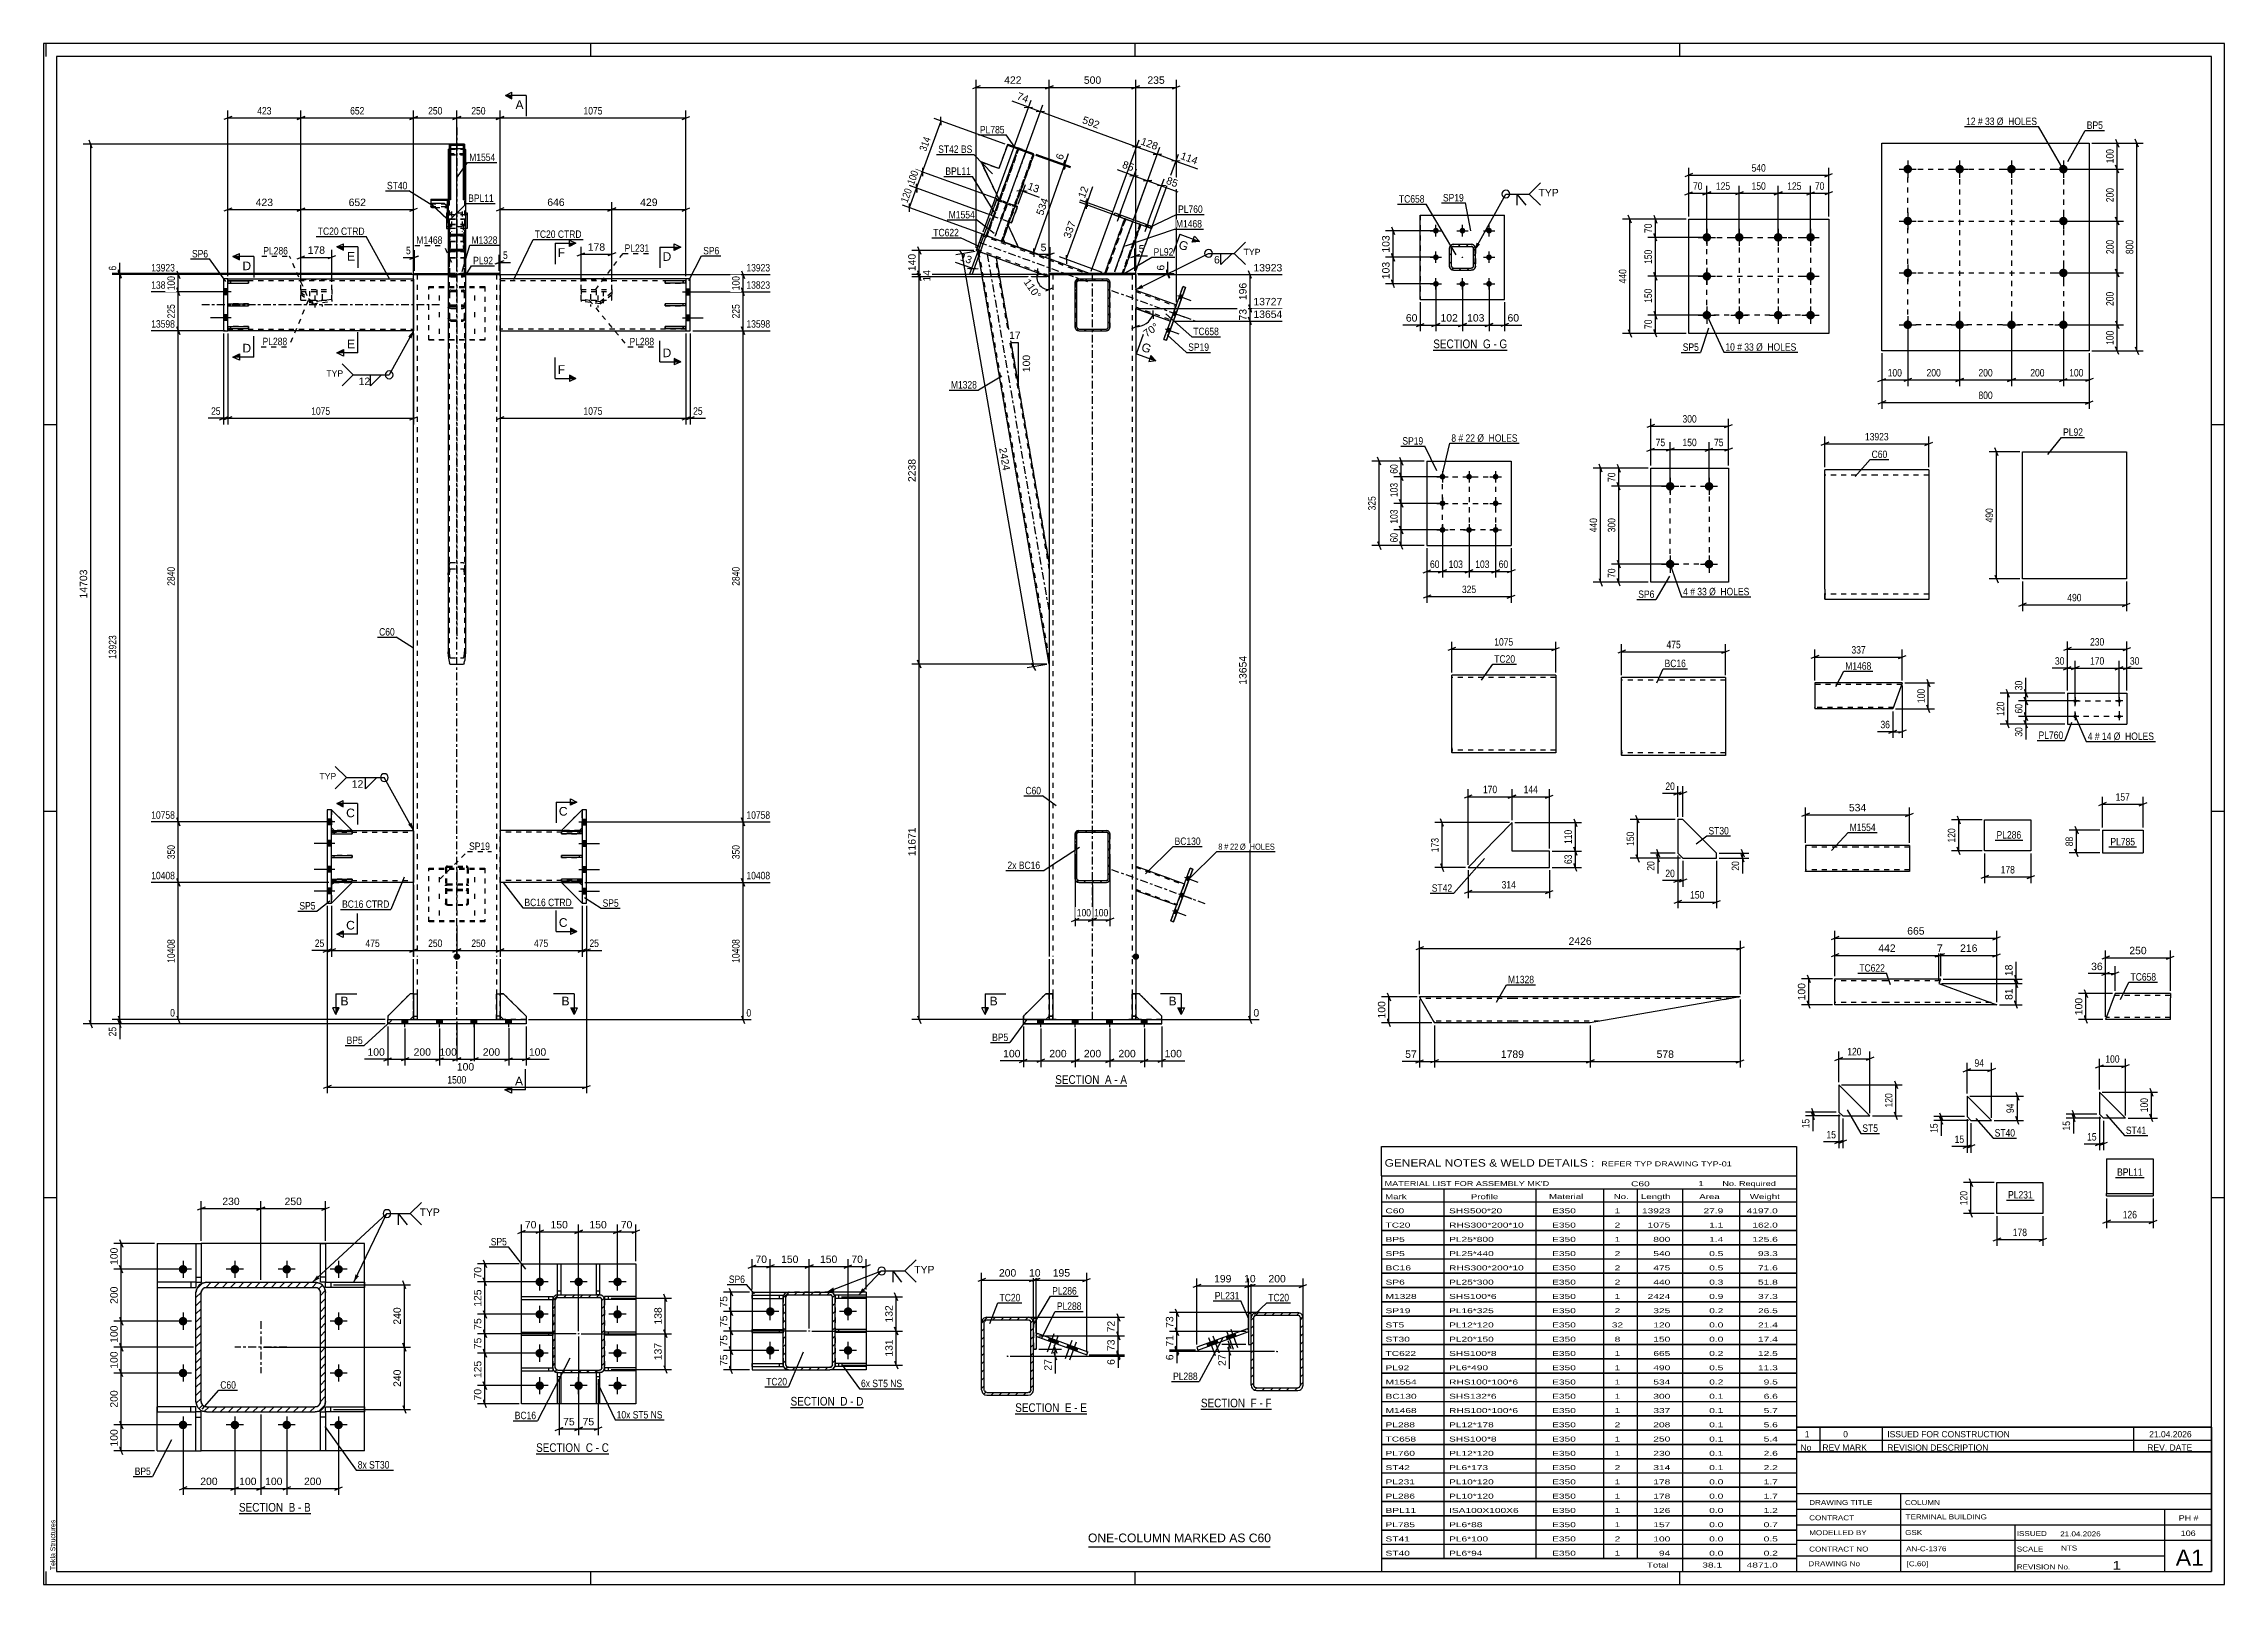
# Paper-space layout 'Layout1' of a CAD drawing. Header units: millimetres. Extents: x 0 to 841, y 0 to 594.
# The model-space entities are those that its viewports show. They can reach past a viewport. Long polylines and large blocks are cut down to what shows.
import ezdxf

# ---------------------------------------------------------------- set-up
doc = ezdxf.new("R2010")
doc.units = ezdxf.units.MM
doc.linetypes.add('DXK_LINE_DOT2', pattern=[3.9198, 1.9599, -1.9599])
doc.linetypes.add('DXK_LINE_DOT3', pattern=[5.9187, 2.979, -0.9799, 0.9799, -0.9799])
doc.layers.add('Viewport layer', color=7, linetype='Continuous', plot=False)
doc.styles.add('Arial', font='arial.ttf', dxfattribs={"height": 0.2})
doc.styles.add('Arial Narrow', font='ARIALN.TTF', dxfattribs={"height": 0.2})

# ---------------------------------------------------------------- blocks, each defined once
blk = doc.blocks.new('Unknown-284858482-1134')
at = {"color": 5, "linetype": 'Continuous'}
for p, q in [((841, 594), (0, 594)), ((0, 594), (0, 0)), ((1, 589), (1, 594)), ((836, 589), (5, 589)), ((5, 589), (5, 5)), ((211, 589), (211, 594)), ((421, 589), (421, 594)), ((631, 589), (631, 594)), ((836, 5), (836, 589)), ((841, 0), (841, 594)), ((5, 447), (0, 447)), ((841, 447), (836, 447)), ((5, 298), (0, 298)), ((841, 298), (836, 298)), ((5, 149), (0, 149)), ((841, 149), (836, 149)), ((0, 0), (841, 0)), ((1, 0), (1, 5)), ((5, 5), (836, 5)), ((211, 0), (211, 5)), ((421, 0), (421, 5)), ((631, 0), (631, 5))]:
    blk.add_line(p, q, dxfattribs=at)
at = {"color": 174, "linetype": 'Continuous', "style": 'Arial'}
blk.add_text('Tekla Structures', height=1.9102, rotation=90, dxfattribs=at).set_placement((4.5, 5.5))
blk = doc.blocks.new('Unknown-284858482-11 - 8333')
at = {"color": 6, "linetype": 'Continuous'}
blk.add_line((75.35, 27.29), (103, 27.29), dxfattribs=at)
at = {"color": 0, "linetype": 'Continuous'}
blk.add_wipeout([(93.46, 28.04), (93.46, 31.54), (75.35, 31.54), (75.35, 28.04)], dxfattribs=at)
blk.add_wipeout([(97.07, 28.04), (97.07, 31.54), (94.51, 31.54), (94.51, 28.04)], dxfattribs=at)
at = {"color": 7, "linetype": 'Continuous', "style": 'Arial Narrow'}
blk.add_text('SECTION ', height=3.34, dxfattribs=at).set_placement((75.35, 28.04))
at = {"color": 0, "linetype": 'Continuous'}
blk.add_wipeout([(99.39, 28.04), (99.39, 31.54), (98.12, 31.54), (98.12, 28.04)], dxfattribs=at)
blk.add_wipeout([(103, 28.04), (103, 31.54), (100.44, 31.54), (100.44, 28.04)], dxfattribs=at)
at = {"color": 7, "linetype": 'Continuous', "style": 'Arial Narrow'}
for s, p in [('B', (94.51, 28.04)), ('-', (98.12, 28.04)), ('B', (100.44, 28.04))]:
    blk.add_text(s, height=3.34, dxfattribs=at).set_placement(p)
blk = doc.blocks.new('Unknown-284858482-13 - 9010')
at = {"color": 6, "linetype": 'Continuous'}
blk.add_line((189.93, 50.3), (218, 50.3), dxfattribs=at)
at = {"color": 0, "linetype": 'Continuous'}
blk.add_wipeout([(208.04, 51.05), (208.04, 54.55), (189.93, 54.55), (189.93, 51.05)], dxfattribs=at)
blk.add_wipeout([(211.86, 51.05), (211.86, 54.55), (209.09, 54.55), (209.09, 51.05)], dxfattribs=at)
at = {"color": 7, "linetype": 'Continuous', "style": 'Arial Narrow'}
blk.add_text('SECTION ', height=3.34, dxfattribs=at).set_placement((189.93, 51.05))
at = {"color": 0, "linetype": 'Continuous'}
blk.add_wipeout([(214.18, 51.05), (214.18, 54.55), (212.91, 54.55), (212.91, 51.05)], dxfattribs=at)
blk.add_wipeout([(218, 51.05), (218, 54.55), (215.23, 54.55), (215.23, 51.05)], dxfattribs=at)
at = {"color": 7, "linetype": 'Continuous', "style": 'Arial Narrow'}
for s, p in [('C', (209.09, 51.05)), ('-', (212.91, 51.05)), ('C', (215.23, 51.05))]:
    blk.add_text(s, height=3.34, dxfattribs=at).set_placement(p)
blk = doc.blocks.new('Unknown-284858482-14 - 9839')
at = {"color": 6, "linetype": 'Continuous'}
blk.add_line((288.07, 68.18), (316.14, 68.18), dxfattribs=at)
at = {"color": 0, "linetype": 'Continuous'}
blk.add_wipeout([(306.18, 68.93), (306.18, 72.43), (288.07, 72.43), (288.07, 68.93)], dxfattribs=at)
blk.add_wipeout([(310, 68.93), (310, 72.43), (307.23, 72.43), (307.23, 68.93)], dxfattribs=at)
at = {"color": 7, "linetype": 'Continuous', "style": 'Arial Narrow'}
blk.add_text('SECTION ', height=3.34, dxfattribs=at).set_placement((288.07, 68.93))
at = {"color": 0, "linetype": 'Continuous'}
blk.add_wipeout([(312.32, 68.93), (312.32, 72.43), (311.05, 72.43), (311.05, 68.93)], dxfattribs=at)
blk.add_wipeout([(316.14, 68.93), (316.14, 72.43), (313.37, 72.43), (313.37, 68.93)], dxfattribs=at)
at = {"color": 7, "linetype": 'Continuous', "style": 'Arial Narrow'}
for s, p in [('D', (307.23, 68.93)), ('-', (311.05, 68.93)), ('D', (313.37, 68.93))]:
    blk.add_text(s, height=3.34, dxfattribs=at).set_placement(p)
blk = doc.blocks.new('Unknown-284858482-15 - 10086')
at = {"color": 6, "linetype": 'Continuous'}
blk.add_line((374.71, 65.71), (402.36, 65.71), dxfattribs=at)
at = {"color": 0, "linetype": 'Continuous'}
blk.add_wipeout([(392.82, 66.46), (392.82, 69.96), (374.71, 69.96), (374.71, 66.46)], dxfattribs=at)
blk.add_wipeout([(396.43, 66.46), (396.43, 69.96), (393.87, 69.96), (393.87, 66.46)], dxfattribs=at)
at = {"color": 7, "linetype": 'Continuous', "style": 'Arial Narrow'}
blk.add_text('SECTION ', height=3.34, dxfattribs=at).set_placement((374.71, 66.46))
at = {"color": 0, "linetype": 'Continuous'}
blk.add_wipeout([(398.75, 66.46), (398.75, 69.96), (397.48, 69.96), (397.48, 66.46)], dxfattribs=at)
blk.add_wipeout([(402.36, 66.46), (402.36, 69.96), (399.8, 69.96), (399.8, 66.46)], dxfattribs=at)
at = {"color": 7, "linetype": 'Continuous', "style": 'Arial Narrow'}
for s, p in [('E', (393.87, 66.46)), ('-', (397.48, 66.46)), ('E', (399.8, 66.46))]:
    blk.add_text(s, height=3.34, dxfattribs=at).set_placement(p)
blk = doc.blocks.new('Unknown-284858482-16 - 10598')
at = {"color": 6, "linetype": 'Continuous'}
blk.add_line((446.31, 67.51), (473.53, 67.51), dxfattribs=at)
at = {"color": 0, "linetype": 'Continuous'}
blk.add_wipeout([(464.42, 68.26), (464.42, 71.76), (446.31, 71.76), (446.31, 68.26)], dxfattribs=at)
blk.add_wipeout([(467.81, 68.26), (467.81, 71.76), (465.47, 71.76), (465.47, 68.26)], dxfattribs=at)
at = {"color": 7, "linetype": 'Continuous', "style": 'Arial Narrow'}
blk.add_text('SECTION ', height=3.34, dxfattribs=at).set_placement((446.31, 68.26))
at = {"color": 0, "linetype": 'Continuous'}
blk.add_wipeout([(470.14, 68.26), (470.14, 71.76), (468.86, 71.76), (468.86, 68.26)], dxfattribs=at)
blk.add_wipeout([(473.53, 68.26), (473.53, 71.76), (471.19, 71.76), (471.19, 68.26)], dxfattribs=at)
at = {"color": 7, "linetype": 'Continuous', "style": 'Arial Narrow'}
for s, p in [('F', (465.47, 68.26)), ('-', (468.86, 68.26)), ('F', (471.19, 68.26))]:
    blk.add_text(s, height=3.34, dxfattribs=at).set_placement(p)
blk = doc.blocks.new('Unknown-284858482-17 - 3286')
at = {"color": 6, "linetype": 'Continuous'}
blk.add_line((390.14, 192.2), (417.79, 192.2), dxfattribs=at)
at = {"color": 0, "linetype": 'Continuous'}
blk.add_wipeout([(408.25, 192.95), (408.25, 196.45), (390.14, 196.45), (390.14, 192.95)], dxfattribs=at)
blk.add_wipeout([(411.86, 192.95), (411.86, 196.45), (409.3, 196.45), (409.3, 192.95)], dxfattribs=at)
at = {"color": 7, "linetype": 'Continuous', "style": 'Arial Narrow'}
blk.add_text('SECTION ', height=3.34, dxfattribs=at).set_placement((390.14, 192.95))
at = {"color": 0, "linetype": 'Continuous'}
blk.add_wipeout([(414.18, 192.95), (414.18, 196.45), (412.91, 196.45), (412.91, 192.95)], dxfattribs=at)
blk.add_wipeout([(417.79, 192.95), (417.79, 196.45), (415.23, 196.45), (415.23, 192.95)], dxfattribs=at)
at = {"color": 7, "linetype": 'Continuous', "style": 'Arial Narrow'}
for s, p in [('A', (409.3, 192.95)), ('-', (412.91, 192.95)), ('A', (415.23, 192.95))]:
    blk.add_text(s, height=3.34, dxfattribs=at).set_placement(p)
blk = doc.blocks.new('Unknown-284858482-24 - 12289')
at = {"color": 6, "linetype": 'Continuous'}
blk.add_line((535.92, 475.84), (564.42, 475.84), dxfattribs=at)
at = {"color": 0, "linetype": 'Continuous'}
blk.add_wipeout([(554.03, 476.59), (554.03, 480.09), (535.92, 480.09), (535.92, 476.59)], dxfattribs=at)
blk.add_wipeout([(558.06, 476.59), (558.06, 480.09), (555.08, 480.09), (555.08, 476.59)], dxfattribs=at)
at = {"color": 7, "linetype": 'Continuous', "style": 'Arial Narrow'}
blk.add_text('SECTION ', height=3.34, dxfattribs=at).set_placement((535.92, 476.59))
at = {"color": 0, "linetype": 'Continuous'}
blk.add_wipeout([(560.39, 476.59), (560.39, 480.09), (559.11, 480.09), (559.11, 476.59)], dxfattribs=at)
blk.add_wipeout([(564.42, 476.59), (564.42, 480.09), (561.44, 480.09), (561.44, 476.59)], dxfattribs=at)
at = {"color": 7, "linetype": 'Continuous', "style": 'Arial Narrow'}
for s, p in [('G', (555.08, 476.59)), ('G', (561.44, 476.59)), ('-', (559.11, 476.59))]:
    blk.add_text(s, height=3.34, dxfattribs=at).set_placement(p)
blk = doc.blocks.new('Part-284858482-14613 - 14612')
at = {"color": 2, "linetype": 'Continuous'}
for p, q in [((798.82, 227.78), (795.18, 217.78)), ((820.18, 227.78), (798.82, 227.78)), ((820.18, 227.78), (820.18, 226.18)), ((820.18, 219.38), (820.18, 226.18)), ((820.18, 217.78), (820.18, 219.38)), ((820.18, 217.78), (795.18, 217.78))]:
    blk.add_line(p, q, dxfattribs=at)
at = {"color": 7, "linetype": 'DXK_LINE_DOT2'}
for p, q in [((820.18, 227.66), (820.18, 226.18)), ((820.18, 226.98), (798.53, 226.98)), ((820.18, 218.58), (795.47, 218.58)), ((820.18, 217.78), (820.18, 218.25))]:
    blk.add_line(p, q, dxfattribs=at)
blk = doc.blocks.new('Part-284858482-8403 - 8333')
at = {"linetype": 'Continuous'}
h = blk.add_hatch(dxfattribs=at)
h.set_pattern_fill('', scale=0.7, style=0, pattern_type=0)
h.set_pattern_definition([(45, (61.2248, 116.163), (-1.571545, 1.571545), [])])
h.paths.add_polyline_path([(62.76, 116.47), (61.22, 116.16), (59.93, 115.3), (59.06, 114), (58.76, 112.47), (58.76, 70.47), (59.06, 68.94), (59.93, 67.64), (61.22, 66.77), (62.76, 66.47), (104.76, 66.47), (106.29, 66.77), (107.58, 67.64), (108.45, 68.94), (108.76, 70.47), (108.76, 112.47), (108.45, 114), (107.58, 115.3), (106.29, 116.16), (104.76, 116.47)])
h.paths.add_polyline_path([(105.52, 114.32), (106.17, 113.88), (106.6, 113.23), (106.76, 112.47), (106.76, 70.47), (106.6, 69.7), (106.17, 69.05), (105.52, 68.62), (104.76, 68.47), (62.76, 68.47), (61.99, 68.62), (61.34, 69.05), (60.91, 69.7), (60.76, 70.47), (60.76, 112.47), (60.91, 113.23), (61.34, 113.88), (61.99, 114.32), (62.76, 114.47), (104.76, 114.47)])
at = {"color": 7, "linetype": 'DXK_LINE_DOT2'}
for p, q in [((58.76, 112.47), (59.06, 114)), ((58.76, 70.47), (58.76, 112.47)), ((60.91, 113.23), (60.76, 112.47)), ((60.76, 70.47), (60.76, 112.47)), ((61.22, 116.16), (62.76, 116.47)), ((62.76, 114.47), (61.99, 114.32)), ((62.76, 116.47), (104.76, 116.47)), ((62.76, 114.47), (104.76, 114.47)), ((104.76, 116.47), (106.29, 116.16)), ((105.52, 114.32), (104.76, 114.47)), ((106.76, 112.47), (106.6, 113.23)), ((106.76, 70.47), (106.76, 112.47)), ((108.45, 114), (108.76, 112.47)), ((108.76, 70.47), (108.76, 112.47)), ((59.06, 68.94), (58.76, 70.47)), ((60.76, 70.47), (60.91, 69.7)), ((61.99, 68.62), (62.76, 68.47)), ((62.76, 68.47), (104.76, 68.47)), ((104.76, 68.47), (105.52, 68.62)), ((106.6, 69.7), (106.76, 70.47)), ((108.76, 70.47), (108.45, 68.94)), ((62.76, 66.47), (61.22, 66.77)), ((62.76, 66.47), (104.76, 66.47)), ((106.29, 66.77), (104.76, 66.47))]:
    blk.add_line(p, q, dxfattribs=at)
at = {"color": 2, "linetype": 'Continuous'}
for p, q in [((59.06, 114), (58.76, 112.47)), ((58.76, 70.47), (58.76, 112.47)), ((60.76, 112.47), (60.91, 113.23)), ((60.76, 70.47), (60.76, 112.47)), ((62.76, 116.47), (61.22, 116.16)), ((61.99, 114.32), (62.76, 114.47)), ((62.76, 116.47), (104.76, 116.47)), ((62.76, 114.47), (104.76, 114.47)), ((106.29, 116.16), (104.76, 116.47)), ((104.76, 114.47), (105.52, 114.32)), ((106.6, 113.23), (106.76, 112.47)), ((106.76, 70.47), (106.76, 112.47)), ((108.76, 112.47), (108.45, 114)), ((108.76, 70.47), (108.76, 112.47)), ((58.76, 70.47), (59.06, 68.94)), ((60.91, 69.7), (60.76, 70.47)), ((62.76, 68.47), (61.99, 68.62)), ((62.76, 68.47), (104.76, 68.47)), ((105.52, 68.62), (104.76, 68.47)), ((106.76, 70.47), (106.6, 69.7)), ((108.45, 68.94), (108.76, 70.47)), ((61.22, 66.77), (62.76, 66.47)), ((62.76, 66.47), (104.76, 66.47)), ((104.76, 66.47), (106.29, 66.77))]:
    blk.add_line(p, q, dxfattribs=at)
at = {"color": 7, "linetype": 'DXK_LINE_DOT3'}
for p, q in [((83.76, 101.47), (83.76, 81.47)), ((93.76, 91.47), (73.76, 91.47))]:
    blk.add_line(p, q, dxfattribs=at)
at = {"color": 7, "linetype": 'DXK_LINE_DOT2'}
for centre, radius, start, end in [((62.76, 112.47), 4, 112.5, 157.5), ((62.76, 112.47), 2, 112.5, 157.5), ((104.76, 112.47), 2, 22.5, 67.5), ((104.76, 112.47), 4, 22.5, 67.5), ((62.76, 70.47), 4, 202.5, 247.5), ((62.76, 70.47), 2, 202.5, 247.5), ((104.76, 70.47), 2, 292.5, 337.5), ((104.76, 70.47), 4, 292.5, 337.5)]:
    blk.add_arc(centre, radius, start, end, dxfattribs=at)
at = {"color": 2, "linetype": 'Continuous'}
for centre, radius, start, end in [((62.76, 112.47), 4, 112.5, 157.5), ((62.76, 112.47), 2, 112.5, 157.5), ((104.76, 112.47), 2, 22.5, 67.5), ((104.76, 112.47), 4, 22.5, 67.5), ((62.76, 70.47), 4, 202.5, 247.5), ((62.76, 70.47), 2, 202.5, 247.5), ((104.76, 70.47), 2, 292.5, 337.5), ((104.76, 70.47), 4, 292.5, 337.5)]:
    blk.add_arc(centre, radius, start, end, dxfattribs=at)
blk = doc.blocks.new('Part-284858482-8339 - 8333')
at = {"color": 2, "linetype": 'Continuous'}
for p, q in [((58.75, 68.47), (43.75, 68.47)), ((43.75, 68.47), (43.75, 66.47)), ((56.75, 66.47), (56.75, 68.47)), ((58.75, 66.47), (58.75, 68.47)), ((43.75, 66.47), (58.75, 66.47))]:
    blk.add_line(p, q, dxfattribs=at)
blk = doc.blocks.new('Part-284858482-8337 - 8333')
at = {"color": 2, "linetype": 'Continuous'}
for p, q in [((43.76, 131.47), (58.75, 131.47)), ((43.76, 131.47), (43.76, 116.47)), ((106.75, 131.47), (60.75, 131.47)), ((123.76, 131.47), (108.75, 131.47)), ((123.76, 51.47), (123.76, 131.47)), ((43.76, 114.47), (43.76, 68.47)), ((43.76, 51.47), (43.76, 66.47)), ((43.76, 51.47), (58.75, 51.47)), ((106.75, 51.47), (60.75, 51.47)), ((123.76, 51.47), (108.75, 51.47))]:
    blk.add_line(p, q, dxfattribs=at)
at = {"color": 7, "linetype": 'DXK_LINE_DOT2'}
for p, q in [((58.75, 131.47), (60.75, 131.47)), ((108.75, 131.47), (106.75, 131.47)), ((43.76, 116.47), (43.76, 114.47)), ((43.76, 66.47), (43.76, 68.47)), ((58.75, 51.47), (60.75, 51.47)), ((108.75, 51.47), (106.75, 51.47))]:
    blk.add_line(p, q, dxfattribs=at)
blk = doc.blocks.new('Part-284858482-8338 - 8333')
at = {"color": 2, "linetype": 'Continuous'}
for p, q in [((58.75, 51.47), (58.75, 66.47)), ((60.75, 66.47), (58.75, 66.47)), ((58.75, 64.47), (60.75, 64.47)), ((60.75, 51.47), (60.75, 66.47)), ((58.75, 51.47), (60.75, 51.47))]:
    blk.add_line(p, q, dxfattribs=at)
blk = doc.blocks.new('Part-284858482-8340 - 8333')
at = {"color": 2, "linetype": 'Continuous'}
for p, q in [((58.75, 131.47), (60.75, 131.47)), ((58.75, 131.47), (58.75, 116.47)), ((60.75, 131.47), (60.75, 116.47)), ((58.75, 118.47), (60.75, 118.47)), ((58.75, 116.47), (60.75, 116.47))]:
    blk.add_line(p, q, dxfattribs=at)
blk = doc.blocks.new('Part-284858482-8341 - 8333')
at = {"color": 2, "linetype": 'Continuous'}
for p, q in [((58.75, 116.47), (43.75, 116.47)), ((43.75, 116.47), (43.75, 114.47)), ((43.75, 114.47), (58.75, 114.47)), ((56.75, 116.47), (56.75, 114.47)), ((58.75, 116.47), (58.75, 114.47))]:
    blk.add_line(p, q, dxfattribs=at)
blk = doc.blocks.new('Bolt-284858482-8406 - 8333')
at = {"linetype": 'Continuous'}
for points in [[(55.41, 121.47, -1), (52.11, 121.47, -1)], [(75.41, 121.47, -1), (72.11, 121.47, -1)], [(95.41, 121.47, -1), (92.11, 121.47, -1)], [(115.41, 121.47, -1), (112.11, 121.47, -1)], [(55.41, 101.47, -1), (52.11, 101.47, -1)], [(115.41, 101.47, -1), (112.11, 101.47, -1)], [(55.41, 81.47, -1), (52.11, 81.47, -1)], [(115.41, 81.47, -1), (112.11, 81.47, -1)], [(55.41, 61.47, -1), (52.11, 61.47, -1)], [(75.41, 61.47, -1), (72.11, 61.47, -1)], [(95.41, 61.47, -1), (92.11, 61.47, -1)], [(115.41, 61.47, -1), (112.11, 61.47, -1)]]:
    blk.add_hatch(color=1, dxfattribs=at).paths.add_polyline_path(points)
at = {"color": 1, "linetype": 'Continuous'}
for p, q in [((57.06, 121.47), (50.46, 121.47)), ((53.76, 124.77), (53.76, 118.17)), ((77.06, 121.47), (70.46, 121.47)), ((73.76, 124.77), (73.76, 118.17)), ((97.06, 121.47), (90.46, 121.47)), ((93.76, 124.77), (93.76, 118.17)), ((117.06, 121.47), (110.46, 121.47)), ((113.76, 124.77), (113.76, 118.17)), ((57.06, 101.47), (50.46, 101.47)), ((53.76, 104.77), (53.76, 98.17)), ((117.06, 101.47), (110.46, 101.47)), ((113.76, 104.77), (113.76, 98.17)), ((53.76, 84.77), (53.76, 78.17)), ((113.76, 84.77), (113.76, 78.17)), ((57.06, 81.47), (50.46, 81.47)), ((117.06, 81.47), (110.46, 81.47)), ((57.06, 61.47), (50.46, 61.47)), ((53.76, 64.77), (53.76, 58.17)), ((77.06, 61.47), (70.46, 61.47)), ((73.76, 64.77), (73.76, 58.17)), ((97.06, 61.47), (90.46, 61.47)), ((93.76, 64.77), (93.76, 58.17)), ((117.06, 61.47), (110.46, 61.47)), ((113.76, 64.77), (113.76, 58.17))]:
    blk.add_line(p, q, dxfattribs=at)
blk = doc.blocks.new('Part-284858482-8342 - 8333')
at = {"color": 2, "linetype": 'Continuous'}
for p, q in [((106.75, 51.47), (106.75, 66.47)), ((106.75, 66.47), (108.75, 66.47)), ((108.75, 64.47), (106.75, 64.47)), ((108.75, 66.47), (108.75, 51.47)), ((108.75, 51.47), (106.75, 51.47))]:
    blk.add_line(p, q, dxfattribs=at)
blk = doc.blocks.new('Part-284858482-8343 - 8333')
at = {"color": 2, "linetype": 'Continuous'}
for p, q in [((108.75, 68.47), (123.75, 68.47)), ((108.75, 66.47), (108.75, 68.47)), ((110.75, 66.47), (110.75, 68.47)), ((123.75, 68.47), (123.75, 66.47)), ((123.75, 66.47), (108.75, 66.47))]:
    blk.add_line(p, q, dxfattribs=at)
blk = doc.blocks.new('Part-284858482-8344 - 8333')
at = {"color": 2, "linetype": 'Continuous'}
for p, q in [((106.75, 116.47), (106.75, 131.47)), ((106.75, 131.47), (108.75, 131.47)), ((108.75, 131.47), (108.75, 116.47)), ((108.75, 118.47), (106.75, 118.47)), ((108.75, 116.47), (106.75, 116.47))]:
    blk.add_line(p, q, dxfattribs=at)
blk = doc.blocks.new('Part-284858482-8345 - 8333')
at = {"color": 2, "linetype": 'Continuous'}
for p, q in [((108.75, 116.47), (123.75, 116.47)), ((108.75, 114.47), (108.75, 116.47)), ((123.75, 114.47), (108.75, 114.47)), ((110.75, 116.47), (110.75, 114.47)), ((123.75, 116.47), (123.75, 114.47))]:
    blk.add_line(p, q, dxfattribs=at)
blk = doc.blocks.new('Bolt-284858482-1343 - 1225')
at = {"linetype": 'Continuous'}
for points in [[(109.36, 295.07), (109.36, 292.87), (111.03, 292.87), (111.03, 295.07)], [(109.36, 295.07), (109.36, 292.87), (111.03, 292.87), (111.03, 295.07)], [(109.36, 295.07), (109.36, 292.87), (111.03, 292.87), (111.03, 295.07)], [(109.36, 286.74), (109.36, 284.54), (111.03, 284.54), (111.03, 286.74)], [(109.36, 286.74), (109.36, 284.54), (111.03, 284.54), (111.03, 286.74)], [(109.36, 276.74), (109.36, 274.54), (111.03, 274.54), (111.03, 276.74)], [(109.36, 276.74), (109.36, 274.54), (111.03, 274.54), (111.03, 276.74)], [(109.36, 268.41), (109.36, 266.21), (111.03, 266.21), (111.03, 268.41)], [(109.36, 268.41), (109.36, 266.21), (111.03, 266.21), (111.03, 268.41)], [(109.36, 268.41), (109.36, 266.21), (111.03, 266.21), (111.03, 268.41)]]:
    blk.add_hatch(color=1, dxfattribs=at).paths.add_polyline_path(points)
at = {"color": 1, "linetype": 'Continuous'}
for p, q in [((111.03, 295.07), (109.36, 295.07)), ((111.03, 295.07), (109.36, 295.07)), ((111.03, 295.07), (109.36, 295.07)), ((112.29, 293.97), (104.36, 293.97)), ((112.29, 293.97), (104.36, 293.97)), ((112.29, 293.97), (104.36, 293.97)), ((111.03, 292.87), (109.36, 292.87)), ((111.03, 292.87), (109.36, 292.87)), ((111.03, 292.87), (109.36, 292.87)), ((111.03, 286.74), (109.36, 286.74)), ((111.03, 286.74), (109.36, 286.74)), ((112.29, 285.64), (104.36, 285.64)), ((112.29, 285.64), (104.36, 285.64)), ((111.03, 284.54), (109.36, 284.54)), ((111.03, 284.54), (109.36, 284.54)), ((112.29, 275.64), (104.36, 275.64)), ((112.29, 275.64), (104.36, 275.64)), ((111.03, 276.74), (109.36, 276.74)), ((111.03, 276.74), (109.36, 276.74)), ((111.03, 274.54), (109.36, 274.54)), ((111.03, 274.54), (109.36, 274.54)), ((112.29, 267.31), (104.36, 267.31)), ((112.29, 267.31), (104.36, 267.31)), ((112.29, 267.31), (104.36, 267.31)), ((111.03, 268.41), (109.36, 268.41)), ((111.03, 268.41), (109.36, 268.41)), ((111.03, 268.41), (109.36, 268.41)), ((111.03, 266.21), (109.36, 266.21)), ((111.03, 266.21), (109.36, 266.21)), ((111.03, 266.21), (109.36, 266.21))]:
    blk.add_line(p, q, dxfattribs=at)
blk = doc.blocks.new('Part-284858482-1341 - 1225')
at = {"color": 2, "linetype": 'Continuous'}
for p, q in [((132.7, 216.05), (132.7, 217.72)), ((132.7, 217.72), (186.03, 217.72)), ((186.03, 216.05), (132.7, 216.05)), ((186.03, 217.72), (186.03, 216.05))]:
    blk.add_line(p, q, dxfattribs=at)
blk = doc.blocks.new('Part-284858482-1270 - 1225')
at = {"color": 7, "linetype": 'DXK_LINE_DOT2'}
for p, q in [((162.23, 523.99), (161.83, 523.99)), ((161.83, 523.99), (161.83, 515.45)), ((162.23, 515.45), (162.23, 523.99)), ((162.23, 518.67), (161.83, 518.67)), ((162.23, 517.38), (161.83, 517.38)), ((161.83, 515.45), (162.23, 515.45))]:
    blk.add_line(p, q, dxfattribs=at)
blk = doc.blocks.new('Part-284858482-1309 - 1225')
at = {"color": 2, "linetype": 'Continuous'}
for p, q in [((247.69, 502.5), (239.69, 502.5)), ((239.69, 501.7), (239.69, 502.5)), ((247.69, 501.7), (239.69, 501.7)), ((247.69, 502.5), (247.69, 501.7))]:
    blk.add_line(p, q, dxfattribs=at)
at = {"color": 7, "linetype": 'DXK_LINE_DOT2'}
blk.add_line((246.69, 501.7), (246.69, 502.5), dxfattribs=at)
blk = doc.blocks.new('Part-284858482-1275 - 1225')
at = {"color": 2, "linetype": 'Continuous'}
for p, q in [((156.5, 554.88), (156.9, 554.88)), ((156.5, 554.88), (156.5, 533.78)), ((156.5, 548.37), (156.9, 548.37)), ((156.9, 554.88), (156.9, 533.78)), ((156.9, 533.78), (156.5, 533.78))]:
    blk.add_line(p, q, dxfattribs=at)
at = {"color": 7, "linetype": 'DXK_LINE_DOT2'}
for p, q in [((156.5, 553.44), (156.9, 553.44)), ((156.5, 545.86), (156.9, 545.86))]:
    blk.add_line(p, q, dxfattribs=at)
blk = doc.blocks.new('Part-284858482-1243 - 1225')
at = {"color": 7, "linetype": 'DXK_LINE_DOT2'}
for p, q in [((156.03, 526.24), (156.09, 526.34)), ((156.03, 526.24), (156.03, 505.37)), ((156.09, 524.4), (156.03, 524.5)), ((156.09, 526.34), (156.26, 526.43)), ((156.26, 524.31), (156.09, 524.4)), ((156.26, 526.43), (156.52, 526.49)), ((156.52, 524.25), (156.26, 524.31)), ((156.46, 526.29), (156.43, 526.24)), ((156.43, 526.24), (156.43, 505.37)), ((156.43, 524.5), (156.46, 524.45)), ((156.55, 526.33), (156.46, 526.29)), ((156.46, 524.45), (156.55, 524.41)), ((156.52, 526.49), (156.83, 526.51)), ((156.83, 524.23), (156.52, 524.25)), ((156.68, 526.36), (156.55, 526.33)), ((156.55, 524.41), (156.68, 524.38)), ((156.83, 526.37), (156.68, 526.36)), ((156.68, 524.38), (156.83, 524.37)), ((156.83, 526.51), (161.9, 526.51)), ((156.83, 526.37), (161.9, 526.37)), ((156.83, 524.37), (161.9, 524.37)), ((156.83, 524.23), (161.9, 524.23)), ((161.9, 526.51), (162.2, 526.49)), ((162.05, 526.36), (161.9, 526.37)), ((161.9, 524.37), (162.05, 524.38)), ((162.2, 524.25), (161.9, 524.23)), ((162.18, 526.33), (162.05, 526.36)), ((162.05, 524.38), (162.18, 524.41)), ((162.27, 526.29), (162.18, 526.33)), ((162.18, 524.41), (162.27, 524.45)), ((162.2, 526.49), (162.46, 526.43)), ((162.46, 524.31), (162.2, 524.25)), ((162.3, 526.24), (162.27, 526.29)), ((162.27, 524.45), (162.3, 524.5)), ((162.3, 526.24), (162.3, 505.37)), ((162.46, 526.43), (162.63, 526.34)), ((162.63, 524.4), (162.46, 524.31)), ((162.63, 526.34), (162.7, 526.24)), ((162.7, 524.5), (162.63, 524.4)), ((162.7, 526.24), (162.7, 505.37)), ((156.03, 505.37), (162.7, 505.37))]:
    blk.add_line(p, q, dxfattribs=at)
blk = doc.blocks.new('Part-284858482-1308 - 1225')
at = {"color": 7, "linetype": 'DXK_LINE_DOT2'}
for p, q in [((148.53, 479.62), (148.53, 500.35)), ((148.53, 500.35), (170.2, 500.35)), ((148.53, 499.98), (170.2, 499.98)), ((170.2, 500.35), (170.2, 479.62)), ((148.53, 479.99), (170.2, 479.99)), ((170.2, 479.62), (148.53, 479.62))]:
    blk.add_line(p, q, dxfattribs=at)
blk = doc.blocks.new('Part-284858482-1387 - 1225')
at = {"color": 2, "linetype": 'Continuous'}
for p, q in [((111.03, 298.64), (119.03, 290.64)), ((111.03, 291.64), (112.03, 290.64)), ((112.03, 290.64), (119.03, 290.64))]:
    blk.add_line(p, q, dxfattribs=at)
at = {"color": 7, "linetype": 'DXK_LINE_DOT2'}
blk.add_line((111.03, 298.64), (111.03, 291.64), dxfattribs=at)
blk = doc.blocks.new('Part-284858482-1323 - 1225')
at = {"color": 7, "linetype": 'DXK_LINE_DOT2'}
for p, q in [((174.69, 217.72), (174.69, 227.72)), ((174.69, 227.72), (176.03, 227.72)), ((176.03, 227.72), (176.03, 217.72)), ((176.03, 219.05), (174.69, 219.05)), ((176.03, 217.72), (174.69, 217.72))]:
    blk.add_line(p, q, dxfattribs=at)
blk = doc.blocks.new('Part-284858482-1260 - 1225')
at = {"color": 2, "linetype": 'Continuous'}
for p, q in [((149.36, 532.2), (149.36, 532.33)), ((149.36, 532.33), (155.63, 526.44)), ((154.63, 532.33), (149.36, 532.33)), ((155.63, 526.31), (149.36, 532.2)), ((154.63, 532.33), (155.63, 531.39)), ((155.63, 526.79), (155.63, 526.31))]:
    blk.add_line(p, q, dxfattribs=at)
at = {"color": 7, "linetype": 'DXK_LINE_DOT2'}
for p, q in [((149.36, 532.2), (154.63, 532.2)), ((154.63, 532.2), (154.63, 532.33)), ((154.63, 532.2), (155.63, 531.26)), ((155.63, 531.39), (155.63, 526.79))]:
    blk.add_line(p, q, dxfattribs=at)
blk = doc.blocks.new('Part-284858482-1307 - 1225')
at = {"color": 7, "linetype": 'DXK_LINE_DOT3'}
blk.add_line((159.36, 522.61), (159.36, 364.5), dxfattribs=at)
at = {"color": 2, "linetype": 'Continuous'}
for p, q in [((156.03, 513.76), (156.09, 513.88)), ((156.03, 513.76), (156.03, 359.5)), ((156.09, 513.88), (156.26, 513.98)), ((156.26, 513.98), (156.52, 514.05)), ((156.52, 514.05), (156.83, 514.07)), ((156.83, 514.07), (161.9, 514.07)), ((161.9, 514.07), (162.2, 514.05)), ((162.2, 514.05), (162.46, 513.98)), ((162.46, 513.98), (162.63, 513.88)), ((162.63, 513.88), (162.7, 513.76)), ((162.7, 513.76), (162.7, 359.5)), ((156.09, 357.7), (156.03, 359.5)), ((156.83, 354.81), (156.52, 355.16)), ((156.83, 354.81), (161.9, 354.81)), ((162.2, 355.16), (161.9, 354.81)), ((162.7, 359.5), (162.63, 357.7))]:
    blk.add_line(p, q, dxfattribs=at)
at = {"color": 7, "linetype": 'DXK_LINE_DOT2'}
for p, q in [((156.46, 513.82), (156.43, 513.76)), ((156.43, 513.76), (156.43, 359.5)), ((156.55, 513.87), (156.46, 513.82)), ((156.68, 513.9), (156.55, 513.87)), ((156.83, 513.91), (156.68, 513.9)), ((156.83, 513.91), (161.9, 513.91)), ((162.05, 513.9), (161.9, 513.91)), ((162.18, 513.87), (162.05, 513.9)), ((162.27, 513.82), (162.18, 513.87)), ((162.3, 513.76), (162.27, 513.82)), ((162.3, 513.76), (162.3, 359.5)), ((156.09, 511.64), (156.03, 511.76)), ((156.26, 511.53), (156.09, 511.64)), ((156.52, 511.47), (156.26, 511.53)), ((156.43, 511.76), (156.46, 511.7)), ((156.46, 511.7), (156.55, 511.65)), ((156.83, 511.44), (156.52, 511.47)), ((156.55, 511.65), (156.68, 511.61)), ((156.68, 511.61), (156.83, 511.6)), ((156.83, 511.6), (161.9, 511.6)), ((156.83, 511.44), (161.9, 511.44)), ((161.9, 511.6), (162.05, 511.61)), ((162.2, 511.47), (161.9, 511.44)), ((162.05, 511.61), (162.18, 511.65)), ((162.18, 511.65), (162.2, 511.66)), ((162.2, 511.66), (162.27, 511.7)), ((162.46, 511.53), (162.2, 511.47)), ((162.27, 511.7), (162.3, 511.76)), ((162.63, 511.64), (162.46, 511.53)), ((162.7, 511.76), (162.63, 511.64)), ((156.03, 389.21), (156.09, 391.01)), ((156.46, 390.11), (156.43, 389.21)), ((156.52, 393.55), (156.83, 393.9)), ((156.83, 391.56), (156.68, 391.38)), ((156.83, 393.9), (161.9, 393.9)), ((156.83, 391.56), (161.9, 391.56)), ((161.9, 393.9), (162.2, 393.55)), ((162.05, 391.38), (161.9, 391.56)), ((162.3, 389.21), (162.27, 390.11)), ((162.63, 391.01), (162.7, 389.21)), ((156.43, 359.5), (156.46, 358.6)), ((156.68, 357.33), (156.83, 357.15)), ((156.83, 357.15), (161.9, 357.15)), ((161.9, 357.15), (162.05, 357.33)), ((162.27, 358.6), (162.3, 359.5))]:
    blk.add_line(p, q, dxfattribs=at)
for centre, radius, start, end in [((165.55, 390.7), 9.47, 162.50654, 178.13922), ((161.19, 389.96), 4.73, 162.50654, 178.13922), ((157.53, 389.96), 4.73, 1.86078, 17.49346), ((153.17, 390.7), 9.47, 1.86078, 17.49346), ((161.19, 358.75), 4.73, 181.86078, 197.49346), ((157.53, 358.75), 4.73, 342.50654, 358.13922)]:
    blk.add_arc(centre, radius, start, end, dxfattribs=at)
at = {"color": 2, "linetype": 'Continuous'}
for centre, start, end in [((165.55, 358.01), 181.86078, 197.49346), ((153.17, 358.01), 342.50654, 358.13922)]:
    blk.add_arc(centre, 9.47, start, end, dxfattribs=at)
blk = doc.blocks.new('Part-284858482-1244 - 1225')
at = {"color": 2, "linetype": 'Continuous'}
for p, q in [((162.3, 555.26), (156.43, 555.26)), ((156.43, 555.26), (156.43, 553.4)), ((162.3, 555.26), (162.3, 553.4)), ((156.43, 554.88), (162.3, 554.88))]:
    blk.add_line(p, q, dxfattribs=at)
at = {"color": 7, "linetype": 'DXK_LINE_DOT2'}
for p, q in [((156.43, 553.4), (156.43, 551.3)), ((156.43, 551.67), (162.3, 551.67)), ((162.3, 551.3), (156.43, 551.3)), ((162.3, 553.4), (162.3, 551.3))]:
    blk.add_line(p, q, dxfattribs=at)
blk = doc.blocks.new('Part-284858482-1245 - 1225')
at = {"color": 7, "linetype": 'DXK_LINE_DOT2'}
for p, q in [((155.36, 528.75), (162.7, 528.75)), ((155.36, 528.75), (155.36, 526.56)), ((155.36, 527.99), (156.03, 527.99)), ((155.36, 523.5), (163.36, 523.5)), ((162.7, 527.99), (156.03, 527.99)), ((162.7, 522.74), (156.03, 522.74))]:
    blk.add_line(p, q, dxfattribs=at)
at = {"color": 2, "linetype": 'Continuous'}
for p, q in [((155.36, 526.56), (155.36, 522.74)), ((155.36, 522.74), (156.03, 522.74)), ((156.03, 527.99), (156.03, 527.99)), ((162.7, 528.75), (163.36, 528.75)), ((163.36, 527.99), (162.7, 527.99)), ((163.36, 522.74), (162.7, 522.74)), ((163.36, 528.75), (163.36, 522.74))]:
    blk.add_line(p, q, dxfattribs=at)
blk = doc.blocks.new('Part-284858482-1265 - 1225')
at = {"color": 7, "linetype": 'DXK_LINE_DOT2'}
for p, q in [((156.9, 523.99), (156.5, 523.99)), ((156.5, 523.99), (156.5, 515.45)), ((156.9, 515.45), (156.9, 523.99)), ((156.5, 518.67), (156.9, 518.67)), ((156.5, 517.38), (156.9, 517.38)), ((156.9, 515.45), (156.5, 515.45))]:
    blk.add_line(p, q, dxfattribs=at)
blk = doc.blocks.new('Part-284858482-1386 - 1225')
at = {"color": 7, "linetype": 'DXK_LINE_DOT2'}
for p, q in [((199.69, 270.64), (206.69, 270.64)), ((207.69, 262.64), (199.69, 270.64)), ((206.69, 270.64), (207.69, 269.64)), ((207.69, 269.64), (207.69, 262.64))]:
    blk.add_line(p, q, dxfattribs=at)
blk = doc.blocks.new('Part-284858482-1322 - 1225')
at = {"color": 2, "linetype": 'Continuous'}
for p, q in [((177.36, 227.72), (176.03, 227.72)), ((186.03, 219.05), (177.36, 227.72)), ((177.36, 217.72), (176.03, 219.05)), ((186.03, 219.05), (186.03, 217.72))]:
    blk.add_line(p, q, dxfattribs=at)
at = {"color": 7, "linetype": 'DXK_LINE_DOT2'}
for p, q in [((176.03, 219.05), (176.03, 227.72)), ((186.03, 217.72), (177.36, 217.72))]:
    blk.add_line(p, q, dxfattribs=at)
blk = doc.blocks.new('Part-284858482-1276 - 1225')
at = {"color": 7, "linetype": 'DXK_LINE_DOT2'}
for p, q in [((99.23, 495.12), (99.23, 503.12)), ((99.23, 503.12), (111.12, 503.12)), ((111.12, 495.12), (111.12, 503.12)), ((99.23, 495.12), (111.12, 495.12))]:
    blk.add_line(p, q, dxfattribs=at)
blk = doc.blocks.new('Part-284858482-1277 - 1225')
at = {"color": 7, "linetype": 'DXK_LINE_DOT2'}
for p, q in [((207.26, 495.12), (207.26, 503.12)), ((207.26, 503.12), (219.12, 503.12)), ((219.12, 495.12), (219.12, 503.12)), ((207.26, 495.12), (219.12, 495.12))]:
    blk.add_line(p, q, dxfattribs=at)
blk = doc.blocks.new('Part-284858482-1292 - 1225')
at = {"color": 7, "linetype": 'DXK_LINE_DOT3'}
blk.add_line((159.36, 561.7), (159.36, 509.46), dxfattribs=at)
at = {"color": 2, "linetype": 'Continuous'}
for p, q in [((156.03, 553.17), (156.09, 553.27)), ((156.03, 553.17), (156.03, 519.55)), ((156.09, 553.27), (156.26, 553.36)), ((156.5, 553.42), (156.26, 553.36)), ((161.83, 553.44), (156.9, 553.44)), ((162.23, 553.42), (162.46, 553.36)), ((162.46, 553.36), (162.63, 553.27)), ((162.63, 553.27), (162.7, 553.17)), ((162.7, 553.17), (162.7, 519.55)), ((156.09, 519.82), (156.03, 519.72)), ((162.64, 519.82), (162.7, 519.72))]:
    blk.add_line(p, q, dxfattribs=at)
at = {"color": 7, "linetype": 'DXK_LINE_DOT2'}
for p, q in [((156.09, 551.33), (156.03, 551.43)), ((156.26, 551.24), (156.09, 551.33)), ((156.52, 551.18), (156.26, 551.24)), ((156.46, 553.22), (156.43, 553.17)), ((156.43, 553.17), (156.43, 517.99)), ((156.43, 551.43), (156.46, 551.38)), ((156.55, 553.27), (156.46, 553.22)), ((156.46, 551.38), (156.55, 551.34)), ((156.52, 553.42), (156.5, 553.42)), ((156.52, 553.42), (156.83, 553.44)), ((156.83, 551.16), (156.52, 551.18)), ((156.68, 553.3), (156.55, 553.27)), ((156.55, 551.34), (156.68, 551.31)), ((156.83, 553.31), (156.68, 553.3)), ((156.68, 551.31), (156.83, 551.3)), ((156.83, 553.44), (156.9, 553.44)), ((156.83, 553.31), (161.9, 553.31)), ((156.83, 551.3), (161.9, 551.3)), ((156.83, 551.16), (161.9, 551.16)), ((161.9, 553.44), (161.83, 553.44)), ((161.9, 553.44), (162.2, 553.42)), ((162.05, 553.3), (161.9, 553.31)), ((161.9, 551.3), (162.05, 551.31)), ((162.2, 551.18), (161.9, 551.16)), ((162.18, 553.27), (162.05, 553.3)), ((162.05, 551.31), (162.18, 551.34)), ((162.27, 553.22), (162.18, 553.27)), ((162.18, 551.34), (162.23, 551.36)), ((162.2, 553.42), (162.23, 553.42)), ((162.46, 551.24), (162.2, 551.18)), ((162.23, 551.36), (162.27, 551.38)), ((162.3, 553.17), (162.27, 553.22)), ((162.27, 551.38), (162.3, 551.43)), ((162.3, 553.17), (162.3, 517.99)), ((162.63, 551.33), (162.46, 551.24)), ((162.7, 551.43), (162.63, 551.33)), ((156.03, 519.55), (156.03, 517.99)), ((156.03, 517.99), (156.09, 517.88)), ((156.26, 519.92), (156.09, 519.83)), ((156.09, 519.83), (156.09, 519.82)), ((156.09, 517.88), (156.26, 517.79)), ((156.52, 519.97), (156.26, 519.92)), ((156.26, 517.79), (156.52, 517.73)), ((156.43, 519.72), (156.46, 519.77)), ((156.46, 517.93), (156.43, 517.99)), ((156.46, 519.77), (156.55, 519.82)), ((156.55, 517.89), (156.46, 517.93)), ((156.83, 520), (156.52, 519.97)), ((156.52, 517.73), (156.83, 517.71)), ((156.55, 519.82), (156.68, 519.85)), ((156.55, 517.89), (156.6, 517.88)), ((156.6, 517.88), (156.68, 517.86)), ((156.68, 519.85), (156.83, 519.86)), ((156.68, 517.86), (156.83, 517.85)), ((156.83, 520), (161.9, 520)), ((156.83, 519.86), (161.9, 519.86)), ((156.83, 517.85), (161.9, 517.85)), ((156.83, 517.71), (161.9, 517.71)), ((162.2, 519.97), (161.9, 520)), ((161.9, 519.86), (162.05, 519.85)), ((162.05, 517.86), (161.9, 517.85)), ((161.9, 517.71), (162.2, 517.73)), ((162.05, 519.85), (162.18, 519.82)), ((162.18, 517.89), (162.05, 517.86)), ((162.18, 519.82), (162.27, 519.77)), ((162.27, 517.93), (162.18, 517.89)), ((162.46, 519.92), (162.2, 519.97)), ((162.2, 517.73), (162.46, 517.79)), ((162.27, 519.77), (162.3, 519.72)), ((162.3, 517.99), (162.27, 517.93)), ((162.63, 519.83), (162.46, 519.92)), ((162.46, 517.79), (162.63, 517.88)), ((162.63, 519.83), (162.64, 519.82)), ((162.63, 517.88), (162.7, 517.99)), ((162.7, 519.55), (162.7, 517.99))]:
    blk.add_line(p, q, dxfattribs=at)
blk = doc.blocks.new('Part-284858482-1310 - 1225')
at = {"color": 2, "linetype": 'Continuous'}
for p, q in [((247.69, 493.73), (239.69, 493.73)), ((239.69, 492.93), (239.69, 493.73)), ((247.69, 492.93), (239.69, 492.93)), ((247.69, 493.73), (247.69, 492.93))]:
    blk.add_line(p, q, dxfattribs=at)
at = {"color": 7, "linetype": 'DXK_LINE_DOT2'}
blk.add_line((246.69, 492.93), (246.69, 493.73), dxfattribs=at)
blk = doc.blocks.new('Part-284858482-1311 - 1225')
at = {"color": 2, "linetype": 'Continuous'}
for p, q in [((247.69, 484.96), (239.69, 484.96)), ((239.69, 484.16), (239.69, 484.96)), ((247.69, 484.16), (239.69, 484.16)), ((247.69, 484.96), (247.69, 484.16))]:
    blk.add_line(p, q, dxfattribs=at)
at = {"color": 7, "linetype": 'DXK_LINE_DOT2'}
blk.add_line((246.69, 484.16), (246.69, 484.96), dxfattribs=at)
blk = doc.blocks.new('Part-284858482-1376 - 1225')
at = {"color": 2, "linetype": 'Continuous'}
for p, q in [((143.03, 505.37), (156.03, 505.37)), ((143.03, 505.37), (143.03, 504.97)), ((143.03, 504.97), (144.15, 504.97)), ((175.7, 505.37), (162.7, 505.37)), ((175.7, 504.97), (174.58, 504.97)), ((175.7, 505.37), (175.7, 504.97))]:
    blk.add_line(p, q, dxfattribs=at)
at = {"color": 7, "linetype": 'DXK_LINE_DOT2'}
for p, q in [((144.15, 504.97), (174.58, 504.97)), ((156.03, 505.37), (162.7, 505.37))]:
    blk.add_line(p, q, dxfattribs=at)
blk = doc.blocks.new('Part-284858482-1312 - 1225')
at = {"color": 7, "linetype": 'DXK_LINE_DOT2'}
for p, q in [((247.69, 502.5), (239.69, 502.5)), ((239.69, 502.5), (239.69, 501.7)), ((239.69, 501.7), (247.69, 501.7)), ((246.69, 502.5), (246.69, 501.7)), ((247.69, 501.7), (247.69, 502.5))]:
    blk.add_line(p, q, dxfattribs=at)
blk = doc.blocks.new('Part-284858482-1377 - 1225')
at = {"color": 7, "linetype": 'DXK_LINE_DOT2'}
for p, q in [((119.03, 271.87), (111.03, 271.87)), ((111.03, 271.87), (111.03, 271.07)), ((111.03, 271.07), (119.03, 271.07)), ((112.03, 271.87), (112.03, 271.07)), ((119.03, 271.07), (119.03, 271.87))]:
    blk.add_line(p, q, dxfattribs=at)
blk = doc.blocks.new('Part-284858482-1313 - 1225')
at = {"color": 7, "linetype": 'DXK_LINE_DOT2'}
for p, q in [((247.69, 493.73), (239.69, 493.73)), ((239.69, 493.73), (239.69, 492.93)), ((239.69, 492.93), (247.69, 492.93)), ((246.69, 492.93), (246.69, 493.73)), ((247.69, 492.93), (247.69, 493.73))]:
    blk.add_line(p, q, dxfattribs=at)
blk = doc.blocks.new('Part-284858482-1378 - 1225')
at = {"color": 7, "linetype": 'DXK_LINE_DOT2'}
for p, q in [((119.03, 281.04), (111.03, 281.04)), ((111.03, 281.04), (111.03, 280.24)), ((111.03, 280.24), (119.03, 280.24)), ((112.03, 280.24), (112.03, 281.04)), ((119.03, 280.24), (119.03, 281.04))]:
    blk.add_line(p, q, dxfattribs=at)
blk = doc.blocks.new('Part-284858482-1314 - 1225')
at = {"color": 7, "linetype": 'DXK_LINE_DOT2'}
for p, q in [((247.69, 484.96), (239.69, 484.96)), ((239.69, 484.96), (239.69, 484.16)), ((239.69, 484.16), (247.69, 484.16)), ((246.69, 484.96), (246.69, 484.16)), ((247.69, 484.16), (247.69, 484.96))]:
    blk.add_line(p, q, dxfattribs=at)
blk = doc.blocks.new('Part-284858482-1379 - 1225')
at = {"color": 7, "linetype": 'DXK_LINE_DOT2'}
for p, q in [((119.03, 290.21), (111.03, 290.21)), ((111.03, 290.21), (111.03, 289.41)), ((111.03, 289.41), (119.03, 289.41)), ((112.03, 290.21), (112.03, 289.41)), ((119.03, 289.41), (119.03, 290.21))]:
    blk.add_line(p, q, dxfattribs=at)
blk = doc.blocks.new('Part-284858482-1315 - 1225')
at = {"color": 2, "linetype": 'Continuous'}
for p, q in [((71.03, 502.5), (79.03, 502.5)), ((71.03, 502.5), (71.03, 501.7)), ((71.03, 501.7), (79.03, 501.7)), ((79.03, 502.5), (79.03, 501.7))]:
    blk.add_line(p, q, dxfattribs=at)
at = {"color": 7, "linetype": 'DXK_LINE_DOT2'}
blk.add_line((72.03, 501.7), (72.03, 502.5), dxfattribs=at)
blk = doc.blocks.new('Part-284858482-1380 - 1225')
at = {"color": 2, "linetype": 'Continuous'}
for p, q in [((111.03, 271.87), (119.03, 271.87)), ((111.03, 271.87), (111.03, 271.07)), ((111.03, 271.07), (119.03, 271.07)), ((119.03, 271.87), (119.03, 271.07))]:
    blk.add_line(p, q, dxfattribs=at)
at = {"color": 7, "linetype": 'DXK_LINE_DOT2'}
blk.add_line((112.03, 271.07), (112.03, 271.87), dxfattribs=at)
blk = doc.blocks.new('Part-284858482-1316 - 1225')
at = {"color": 2, "linetype": 'Continuous'}
for p, q in [((71.03, 493.73), (79.03, 493.73)), ((71.03, 493.73), (71.03, 492.93)), ((71.03, 492.93), (79.03, 492.93)), ((79.03, 493.73), (79.03, 492.93))]:
    blk.add_line(p, q, dxfattribs=at)
at = {"color": 7, "linetype": 'DXK_LINE_DOT2'}
blk.add_line((72.03, 492.93), (72.03, 493.73), dxfattribs=at)
blk = doc.blocks.new('Part-284858482-1381 - 1225')
at = {"color": 2, "linetype": 'Continuous'}
for p, q in [((111.03, 281.04), (119.03, 281.04)), ((111.03, 281.04), (111.03, 280.24)), ((111.03, 280.24), (119.03, 280.24)), ((119.03, 281.04), (119.03, 280.24))]:
    blk.add_line(p, q, dxfattribs=at)
at = {"color": 7, "linetype": 'DXK_LINE_DOT2'}
blk.add_line((112.03, 280.24), (112.03, 281.04), dxfattribs=at)
blk = doc.blocks.new('Part-284858482-1317 - 1225')
at = {"color": 2, "linetype": 'Continuous'}
for p, q in [((71.03, 484.96), (79.03, 484.96)), ((71.03, 484.96), (71.03, 484.16)), ((71.03, 484.16), (79.03, 484.16)), ((79.03, 484.96), (79.03, 484.16))]:
    blk.add_line(p, q, dxfattribs=at)
at = {"color": 7, "linetype": 'DXK_LINE_DOT2'}
blk.add_line((72.03, 484.16), (72.03, 484.96), dxfattribs=at)
blk = doc.blocks.new('Part-284858482-1382 - 1225')
at = {"color": 2, "linetype": 'Continuous'}
for p, q in [((111.03, 290.21), (119.03, 290.21)), ((111.03, 290.21), (111.03, 289.41)), ((111.03, 289.41), (119.03, 289.41)), ((119.03, 290.21), (119.03, 289.41))]:
    blk.add_line(p, q, dxfattribs=at)
at = {"color": 7, "linetype": 'DXK_LINE_DOT2'}
blk.add_line((112.03, 289.41), (112.03, 290.21), dxfattribs=at)
blk = doc.blocks.new('Part-284858482-1318 - 1225')
at = {"color": 7, "linetype": 'DXK_LINE_DOT2'}
for p, q in [((79.03, 502.5), (71.03, 502.5)), ((71.03, 502.5), (71.03, 501.7)), ((71.03, 501.7), (79.03, 501.7)), ((72.03, 502.5), (72.03, 501.7)), ((79.03, 501.7), (79.03, 502.5))]:
    blk.add_line(p, q, dxfattribs=at)
blk = doc.blocks.new('Part-284858482-1383 - 1225')
at = {"color": 2, "linetype": 'Continuous'}
for p, q in [((207.69, 298.64), (199.69, 290.64)), ((199.69, 290.64), (206.69, 290.64)), ((206.69, 290.64), (207.69, 291.64))]:
    blk.add_line(p, q, dxfattribs=at)
at = {"color": 7, "linetype": 'DXK_LINE_DOT2'}
blk.add_line((207.69, 291.64), (207.69, 298.64), dxfattribs=at)
blk = doc.blocks.new('Part-284858482-1319 - 1225')
at = {"color": 7, "linetype": 'DXK_LINE_DOT2'}
for p, q in [((79.03, 493.73), (71.03, 493.73)), ((71.03, 493.73), (71.03, 492.93)), ((71.03, 492.93), (79.03, 492.93)), ((72.03, 492.93), (72.03, 493.73)), ((79.03, 492.93), (79.03, 493.73))]:
    blk.add_line(p, q, dxfattribs=at)
blk = doc.blocks.new('Part-284858482-1384 - 1225')
at = {"color": 7, "linetype": 'DXK_LINE_DOT2'}
for p, q in [((207.69, 298.64), (199.69, 290.64)), ((207.69, 291.64), (207.69, 298.64)), ((199.69, 290.64), (206.69, 290.64)), ((206.69, 290.64), (207.69, 291.64))]:
    blk.add_line(p, q, dxfattribs=at)
blk = doc.blocks.new('Part-284858482-1320 - 1225')
at = {"color": 7, "linetype": 'DXK_LINE_DOT2'}
for p, q in [((79.03, 484.96), (71.03, 484.96)), ((71.03, 484.96), (71.03, 484.16)), ((71.03, 484.16), (79.03, 484.16)), ((72.03, 484.96), (72.03, 484.16)), ((79.03, 484.16), (79.03, 484.96))]:
    blk.add_line(p, q, dxfattribs=at)
blk = doc.blocks.new('Part-284858482-1385 - 1225')
at = {"color": 2, "linetype": 'Continuous'}
for p, q in [((199.69, 270.64), (206.69, 270.64)), ((199.69, 270.64), (207.69, 262.64)), ((206.69, 270.64), (207.69, 269.64))]:
    blk.add_line(p, q, dxfattribs=at)
at = {"color": 7, "linetype": 'DXK_LINE_DOT2'}
blk.add_line((207.69, 269.64), (207.69, 262.64), dxfattribs=at)
blk = doc.blocks.new('Part-284858482-1321 - 1225')
at = {"color": 2, "linetype": 'Continuous'}
for p, q in [((142.69, 227.72), (142.69, 217.72)), ((142.69, 227.72), (144.03, 227.72)), ((144.03, 227.72), (144.03, 217.72)), ((142.69, 219.05), (144.03, 219.05)), ((142.69, 217.72), (144.03, 217.72))]:
    blk.add_line(p, q, dxfattribs=at)
blk = doc.blocks.new('Part-284858482-1388 - 1225')
at = {"color": 7, "linetype": 'DXK_LINE_DOT2'}
for p, q in [((111.03, 291.64), (111.03, 298.64)), ((111.03, 298.64), (119.03, 290.64)), ((112.03, 290.64), (111.03, 291.64)), ((119.03, 290.64), (112.03, 290.64))]:
    blk.add_line(p, q, dxfattribs=at)
blk = doc.blocks.new('Part-284858482-1324 - 1225')
at = {"color": 7, "linetype": 'DXK_LINE_DOT2'}
for p, q in [((141.36, 227.72), (132.69, 219.05)), ((142.69, 227.72), (141.36, 227.72)), ((142.69, 219.05), (142.69, 227.72)), ((132.69, 219.05), (132.69, 217.72)), ((141.36, 217.72), (142.69, 219.05)), ((132.69, 217.72), (141.36, 217.72))]:
    blk.add_line(p, q, dxfattribs=at)
blk = doc.blocks.new('Part-284858482-1389 - 1225')
at = {"color": 2, "linetype": 'Continuous'}
for p, q in [((112.03, 270.64), (111.03, 269.64)), ((111.03, 262.64), (119.03, 270.64)), ((119.03, 270.64), (112.03, 270.64))]:
    blk.add_line(p, q, dxfattribs=at)
at = {"color": 7, "linetype": 'DXK_LINE_DOT2'}
blk.add_line((111.03, 269.64), (111.03, 262.64), dxfattribs=at)
blk = doc.blocks.new('Part-284858482-1325 - 1225')
at = {"color": 2, "linetype": 'Continuous'}
for p, q in [((174.69, 227.72), (174.69, 217.72)), ((174.69, 227.72), (176.03, 227.72)), ((176.03, 227.72), (176.03, 217.72)), ((176.03, 219.05), (174.69, 219.05)), ((174.69, 217.72), (176.03, 217.72))]:
    blk.add_line(p, q, dxfattribs=at)
blk = doc.blocks.new('Part-284858482-1390 - 1225')
at = {"color": 7, "linetype": 'DXK_LINE_DOT2'}
for p, q in [((112.03, 270.64), (111.03, 269.64)), ((111.03, 262.64), (119.03, 270.64)), ((111.03, 269.64), (111.03, 262.64)), ((119.03, 270.64), (112.03, 270.64))]:
    blk.add_line(p, q, dxfattribs=at)
blk = doc.blocks.new('Part-284858482-1326 - 1225')
at = {"color": 2, "linetype": 'Continuous'}
for p, q in [((141.36, 227.72), (132.69, 219.05)), ((142.69, 227.72), (141.36, 227.72)), ((132.69, 219.05), (132.69, 217.72)), ((141.36, 217.72), (142.69, 219.05)), ((132.7, 217.72), (132.69, 217.72))]:
    blk.add_line(p, q, dxfattribs=at)
at = {"color": 7, "linetype": 'DXK_LINE_DOT2'}
for p, q in [((142.69, 227.72), (142.69, 219.05)), ((132.69, 217.72), (141.36, 217.72))]:
    blk.add_line(p, q, dxfattribs=at)
blk = doc.blocks.new('Part-284858482-1342 - 1225')
at = {"linetype": 'Continuous'}
blk.add_hatch(color=2, dxfattribs=at).paths.add_polyline_path([(159.36, 241.08), (158.56, 242.48), (160.16, 242.48)])
at = {"color": 7, "linetype": 'DXK_LINE_DOT3'}
for p, q in [((159.36, 242.05), (159.36, 514.97)), ((159.36, 207.72), (159.36, 241.05))]:
    blk.add_line(p, q, dxfattribs=at)
at = {"color": 2, "linetype": 'Continuous'}
for p, q in [((142.7, 242.05), (142.7, 504.97)), ((142.7, 504.97), (143.03, 504.97)), ((144.15, 504.97), (145.36, 504.97)), ((145.36, 504.97), (156.03, 504.97)), ((174.58, 504.97), (162.7, 504.97)), ((176.03, 504.97), (175.7, 504.97)), ((176.03, 504.97), (176.03, 242.05)), ((142.7, 227.72), (142.7, 241.05)), ((159.36, 241.08), (158.56, 242.48)), ((158.56, 242.48), (160.16, 242.48)), ((160.16, 242.48), (159.36, 241.08)), ((176.03, 241.05), (176.03, 227.72)), ((176.03, 217.72), (176.03, 219.05))]:
    blk.add_line(p, q, dxfattribs=at)
at = {"color": 7, "linetype": 'DXK_LINE_DOT2'}
for p, q in [((142.7, 504.97), (144.15, 504.97)), ((143.03, 504.97), (143.48, 504.97)), ((144.03, 504.97), (144.03, 242.05)), ((156.03, 504.97), (162.7, 504.97)), ((175.7, 504.97), (173.36, 504.97)), ((174.7, 504.97), (174.7, 242.05)), ((144.03, 241.05), (144.03, 217.72)), ((174.7, 241.05), (174.7, 217.72)), ((142.7, 227.72), (142.7, 217.72)), ((176.03, 227.72), (176.03, 219.05)), ((142.7, 217.72), (176.03, 217.72))]:
    blk.add_line(p, q, dxfattribs=at)
at = {"color": 2, "linetype": 'Continuous'}
blk.add_circle((159.36, 241.98), 1, dxfattribs=at)
blk = doc.blocks.new('Bolt-284858482-1344 - 1225')
at = {"linetype": 'Continuous'}
for points in [[(69.36, 499.41), (69.36, 497.21), (71.03, 497.21), (71.03, 499.41)], [(69.36, 499.41), (69.36, 497.21), (71.03, 497.21), (71.03, 499.41)], [(69.36, 489.41), (69.36, 487.21), (71.03, 487.21), (71.03, 489.41)], [(69.36, 489.41), (69.36, 487.21), (71.03, 487.21), (71.03, 489.41)]]:
    blk.add_hatch(color=1, dxfattribs=at).paths.add_polyline_path(points)
at = {"color": 1, "linetype": 'Continuous'}
for p, q in [((72.29, 498.31), (64.36, 498.31)), ((72.29, 498.31), (64.36, 498.31)), ((71.03, 499.41), (69.36, 499.41)), ((71.03, 499.41), (69.36, 499.41)), ((71.03, 497.21), (69.36, 497.21)), ((71.03, 497.21), (69.36, 497.21)), ((72.29, 488.31), (64.36, 488.31)), ((72.29, 488.31), (64.36, 488.31)), ((71.03, 489.41), (69.36, 489.41)), ((71.03, 489.41), (69.36, 489.41)), ((71.03, 487.21), (69.36, 487.21)), ((71.03, 487.21), (69.36, 487.21))]:
    blk.add_line(p, q, dxfattribs=at)
blk = doc.blocks.new('Bolt-284858482-1345 - 1225')
at = {"linetype": 'Continuous'}
for points in [[(207.69, 295.07), (207.69, 292.87), (209.36, 292.87), (209.36, 295.07)], [(207.69, 295.07), (207.69, 292.87), (209.36, 292.87), (209.36, 295.07)], [(207.69, 295.07), (207.69, 292.87), (209.36, 292.87), (209.36, 295.07)], [(207.69, 286.74), (207.69, 284.54), (209.36, 284.54), (209.36, 286.74)], [(207.69, 286.74), (207.69, 284.54), (209.36, 284.54), (209.36, 286.74)], [(207.69, 276.74), (207.69, 274.54), (209.36, 274.54), (209.36, 276.74)], [(207.69, 276.74), (207.69, 274.54), (209.36, 274.54), (209.36, 276.74)], [(207.69, 268.41), (207.69, 266.21), (209.36, 266.21), (209.36, 268.41)], [(207.69, 268.41), (207.69, 266.21), (209.36, 266.21), (209.36, 268.41)], [(207.69, 268.41), (207.69, 266.21), (209.36, 266.21), (209.36, 268.41)]]:
    blk.add_hatch(color=1, dxfattribs=at).paths.add_polyline_path(points)
at = {"color": 1, "linetype": 'Continuous'}
for p, q in [((207.69, 295.07), (209.36, 295.07)), ((207.69, 295.07), (209.36, 295.07)), ((207.69, 295.07), (209.36, 295.07)), ((206.43, 293.97), (214.36, 293.97)), ((206.43, 293.97), (214.36, 293.97)), ((206.43, 293.97), (214.36, 293.97)), ((207.69, 292.87), (209.36, 292.87)), ((207.69, 292.87), (209.36, 292.87)), ((207.69, 292.87), (209.36, 292.87)), ((207.69, 286.74), (209.36, 286.74)), ((207.69, 286.74), (209.36, 286.74)), ((206.43, 285.64), (214.36, 285.64)), ((206.43, 285.64), (214.36, 285.64)), ((207.69, 284.54), (209.36, 284.54)), ((207.69, 284.54), (209.36, 284.54)), ((206.43, 275.64), (214.36, 275.64)), ((206.43, 275.64), (214.36, 275.64)), ((207.69, 276.74), (209.36, 276.74)), ((207.69, 276.74), (209.36, 276.74)), ((207.69, 274.54), (209.36, 274.54)), ((207.69, 274.54), (209.36, 274.54)), ((206.43, 267.31), (214.36, 267.31)), ((206.43, 267.31), (214.36, 267.31)), ((206.43, 267.31), (214.36, 267.31)), ((207.69, 268.41), (209.36, 268.41)), ((207.69, 268.41), (209.36, 268.41)), ((207.69, 268.41), (209.36, 268.41)), ((207.69, 266.21), (209.36, 266.21)), ((207.69, 266.21), (209.36, 266.21)), ((207.69, 266.21), (209.36, 266.21))]:
    blk.add_line(p, q, dxfattribs=at)
blk = doc.blocks.new('Bolt-284858482-1346 - 1225')
at = {"linetype": 'Continuous'}
for points in [[(247.69, 499.41), (247.69, 497.21), (249.36, 497.21), (249.36, 499.41)], [(247.69, 499.41), (247.69, 497.21), (249.36, 497.21), (249.36, 499.41)], [(247.69, 489.41), (247.69, 487.21), (249.36, 487.21), (249.36, 489.41)], [(247.69, 489.41), (247.69, 487.21), (249.36, 487.21), (249.36, 489.41)]]:
    blk.add_hatch(color=1, dxfattribs=at).paths.add_polyline_path(points)
at = {"color": 1, "linetype": 'Continuous'}
for p, q in [((246.43, 498.31), (254.36, 498.31)), ((246.43, 498.31), (254.36, 498.31)), ((247.69, 499.41), (249.36, 499.41)), ((247.69, 499.41), (249.36, 499.41)), ((247.69, 497.21), (249.36, 497.21)), ((247.69, 497.21), (249.36, 497.21)), ((246.43, 488.31), (254.36, 488.31)), ((246.43, 488.31), (254.36, 488.31)), ((247.69, 489.41), (249.36, 489.41)), ((247.69, 489.41), (249.36, 489.41)), ((247.69, 487.21), (249.36, 487.21)), ((247.69, 487.21), (249.36, 487.21))]:
    blk.add_line(p, q, dxfattribs=at)
blk = doc.blocks.new('Bolt-284858482-1347 - 1225')
at = {"color": 1, "linetype": 'DXK_LINE_DOT2'}
for p, q in [((210.92, 497.36), (210.92, 492.66)), ((213.04, 499.03), (213.04, 494.33)), ((213.67, 496.95), (213.67, 492.25)), ((215.79, 498.63), (215.79, 493.93))]:
    blk.add_line(p, q, dxfattribs=at)
blk = doc.blocks.new('Bolt-284858482-1348 - 1225')
at = {"color": 1, "linetype": 'DXK_LINE_DOT2'}
for p, q in [((157.36, 529.31), (157.36, 525.37)), ((157.36, 525.43), (157.36, 521.49)), ((161.36, 529.31), (161.36, 525.37)), ((161.36, 525.43), (161.36, 521.49))]:
    blk.add_line(p, q, dxfattribs=at)
blk = doc.blocks.new('Bolt-284858482-1349 - 1225')
at = {"linetype": 'Continuous'}
for points in [[(140.46, 217.72), (138.26, 217.72), (138.26, 216.05), (140.46, 216.05)], [(140.46, 217.72), (138.26, 217.72), (138.26, 216.05), (140.46, 216.05)], [(140.46, 217.72), (138.26, 217.72), (138.26, 216.05), (140.46, 216.05)], [(140.46, 217.72), (138.26, 217.72), (138.26, 216.05), (140.46, 216.05)], [(153.8, 217.72), (151.6, 217.72), (151.6, 216.05), (153.8, 216.05)], [(153.8, 217.72), (151.6, 217.72), (151.6, 216.05), (153.8, 216.05)], [(167.13, 217.72), (164.93, 217.72), (164.93, 216.05), (167.13, 216.05)], [(167.13, 217.72), (164.93, 217.72), (164.93, 216.05), (167.13, 216.05)], [(180.46, 217.72), (178.26, 217.72), (178.26, 216.05), (180.46, 216.05)], [(180.46, 217.72), (178.26, 217.72), (178.26, 216.05), (180.46, 216.05)], [(180.46, 217.72), (178.26, 217.72), (178.26, 216.05), (180.46, 216.05)], [(180.46, 217.72), (178.26, 217.72), (178.26, 216.05), (180.46, 216.05)]]:
    blk.add_hatch(color=1, dxfattribs=at).paths.add_polyline_path(points)
at = {"color": 1, "linetype": 'Continuous'}
for p, q in [((138.26, 216.05), (138.26, 217.72)), ((138.26, 216.05), (138.26, 217.72)), ((138.26, 216.05), (138.26, 217.72)), ((138.26, 216.05), (138.26, 217.72)), ((139.36, 214.79), (139.36, 217.72)), ((139.36, 214.79), (139.36, 217.72)), ((139.36, 214.79), (139.36, 217.72)), ((139.36, 214.79), (139.36, 217.72)), ((140.46, 216.05), (140.46, 217.72)), ((140.46, 216.05), (140.46, 217.72)), ((140.46, 216.05), (140.46, 217.72)), ((140.46, 216.05), (140.46, 217.72)), ((151.6, 216.05), (151.6, 217.72)), ((151.6, 216.05), (151.6, 217.72)), ((152.7, 214.79), (152.7, 217.72)), ((152.7, 214.79), (152.7, 217.72)), ((153.8, 216.05), (153.8, 217.72)), ((153.8, 216.05), (153.8, 217.72)), ((164.93, 216.05), (164.93, 217.72)), ((164.93, 216.05), (164.93, 217.72)), ((166.03, 214.79), (166.03, 217.72)), ((166.03, 214.79), (166.03, 217.72)), ((167.13, 216.05), (167.13, 217.72)), ((167.13, 216.05), (167.13, 217.72)), ((178.26, 216.05), (178.26, 217.72)), ((178.26, 216.05), (178.26, 217.72)), ((178.26, 216.05), (178.26, 217.72)), ((178.26, 216.05), (178.26, 217.72)), ((179.36, 214.79), (179.36, 217.72)), ((179.36, 214.79), (179.36, 217.72)), ((179.36, 214.79), (179.36, 217.72)), ((179.36, 214.79), (179.36, 217.72)), ((180.46, 216.05), (180.46, 217.72)), ((180.46, 216.05), (180.46, 217.72)), ((180.46, 216.05), (180.46, 217.72)), ((180.46, 216.05), (180.46, 217.72))]:
    blk.add_line(p, q, dxfattribs=at)
blk = doc.blocks.new('Part-284858482-1361 - 1225')
at = {"color": 2, "linetype": 'Continuous'}
for p, q in [((71.03, 503.31), (142.69, 503.31)), ((142.69, 501.97), (142.69, 503.31)), ((142.69, 501.97), (142.69, 483.31)), ((142.69, 483.31), (71.03, 483.31))]:
    blk.add_line(p, q, dxfattribs=at)
at = {"color": 7, "linetype": 'DXK_LINE_DOT2'}
for p, q in [((71.03, 483.31), (71.03, 503.31)), ((71.03, 502.64), (142.69, 502.64)), ((142.69, 503.2), (142.69, 501.97)), ((71.03, 483.97), (142.69, 483.97)), ((142.69, 483.97), (142.69, 484.02))]:
    blk.add_line(p, q, dxfattribs=at)
at = {"color": 7, "linetype": 'DXK_LINE_DOT3'}
blk.add_line((152.69, 493.31), (61.03, 493.31), dxfattribs=at)
blk = doc.blocks.new('Part-284858482-1391 - 1225')
at = {"color": 7, "linetype": 'DXK_LINE_DOT2'}
for p, q in [((207.69, 271.87), (199.69, 271.87)), ((199.69, 271.87), (199.69, 271.07)), ((199.69, 271.07), (207.69, 271.07)), ((206.69, 271.87), (206.69, 271.07)), ((207.69, 271.07), (207.69, 271.87))]:
    blk.add_line(p, q, dxfattribs=at)
blk = doc.blocks.new('Part-284858482-1392 - 1225')
at = {"color": 7, "linetype": 'DXK_LINE_DOT2'}
for p, q in [((207.69, 281.04), (199.69, 281.04)), ((199.69, 281.04), (199.69, 280.24)), ((199.69, 280.24), (207.69, 280.24)), ((206.69, 280.24), (206.69, 281.04)), ((207.69, 280.24), (207.69, 281.04))]:
    blk.add_line(p, q, dxfattribs=at)
blk = doc.blocks.new('Part-284858482-1393 - 1225')
at = {"color": 7, "linetype": 'DXK_LINE_DOT2'}
for p, q in [((207.69, 290.21), (199.69, 290.21)), ((199.69, 290.21), (199.69, 289.41)), ((199.69, 289.41), (207.69, 289.41)), ((206.69, 290.21), (206.69, 289.41)), ((207.69, 289.41), (207.69, 290.21))]:
    blk.add_line(p, q, dxfattribs=at)
blk = doc.blocks.new('Part-284858482-1394 - 1225')
at = {"color": 2, "linetype": 'Continuous'}
for p, q in [((207.69, 271.87), (199.69, 271.87)), ((199.69, 271.07), (199.69, 271.87)), ((207.69, 271.07), (199.69, 271.07)), ((207.69, 271.87), (207.69, 271.07))]:
    blk.add_line(p, q, dxfattribs=at)
at = {"color": 7, "linetype": 'DXK_LINE_DOT2'}
blk.add_line((206.69, 271.07), (206.69, 271.87), dxfattribs=at)
blk = doc.blocks.new('Part-284858482-1395 - 1225')
at = {"color": 2, "linetype": 'Continuous'}
for p, q in [((207.69, 281.04), (199.69, 281.04)), ((199.69, 280.24), (199.69, 281.04)), ((207.69, 280.24), (199.69, 280.24)), ((207.69, 281.04), (207.69, 280.24))]:
    blk.add_line(p, q, dxfattribs=at)
at = {"color": 7, "linetype": 'DXK_LINE_DOT2'}
blk.add_line((206.69, 280.24), (206.69, 281.04), dxfattribs=at)
blk = doc.blocks.new('Part-284858482-1396 - 1225')
at = {"color": 2, "linetype": 'Continuous'}
for p, q in [((207.69, 290.21), (199.69, 290.21)), ((199.69, 289.41), (199.69, 290.21)), ((207.69, 289.41), (199.69, 289.41)), ((207.69, 290.21), (207.69, 289.41))]:
    blk.add_line(p, q, dxfattribs=at)
at = {"color": 7, "linetype": 'DXK_LINE_DOT2'}
blk.add_line((206.69, 289.41), (206.69, 290.21), dxfattribs=at)
blk = doc.blocks.new('Part-284858482-1411 - 1225')
at = {"color": 2, "linetype": 'Continuous'}
for p, q in [((247.69, 503.31), (247.69, 483.31)), ((249.36, 503.31), (247.69, 503.31)), ((249.36, 483.31), (249.36, 503.31)), ((247.69, 483.31), (249.36, 483.31))]:
    blk.add_line(p, q, dxfattribs=at)
blk = doc.blocks.new('Part-284858482-1426 - 1225')
at = {"color": 2, "linetype": 'Continuous'}
for p, q in [((207.69, 298.64), (207.69, 262.64)), ((209.36, 298.64), (207.69, 298.64)), ((209.36, 262.64), (209.36, 298.64)), ((207.69, 262.64), (209.36, 262.64))]:
    blk.add_line(p, q, dxfattribs=at)
blk = doc.blocks.new('Part-284858482-1431 - 1225')
at = {"color": 2, "linetype": 'Continuous'}
for p, q in [((69.36, 503.31), (69.36, 483.31)), ((71.03, 503.31), (69.36, 503.31)), ((71.03, 483.31), (71.03, 503.31)), ((69.36, 483.31), (71.03, 483.31))]:
    blk.add_line(p, q, dxfattribs=at)
blk = doc.blocks.new('Part-284858482-1436 - 1225')
at = {"color": 2, "linetype": 'Continuous'}
for p, q in [((109.36, 298.64), (109.36, 262.64)), ((111.03, 298.64), (109.36, 298.64)), ((111.03, 262.64), (111.03, 298.64)), ((109.36, 262.64), (111.03, 262.64))]:
    blk.add_line(p, q, dxfattribs=at)
blk = doc.blocks.new('Part-284858482-1472 - 1225')
at = {"color": 7, "linetype": 'DXK_LINE_DOT2'}
for p, q in [((156.11, 498.3), (156.03, 497.86)), ((156.03, 497.86), (156.03, 488.04)), ((156.56, 497.86), (156.6, 498.08)), ((156.56, 497.86), (156.56, 488.04)), ((157.1, 499), (156.69, 498.91)), ((156.89, 498.39), (157.1, 498.43)), ((157.1, 499), (161.63, 499)), ((157.1, 498.43), (161.63, 498.43)), ((162.04, 498.91), (161.63, 499)), ((161.63, 498.43), (161.83, 498.39)), ((162.12, 498.08), (162.16, 497.86)), ((162.16, 497.86), (162.16, 488.04)), ((162.7, 497.86), (162.61, 498.3)), ((162.7, 497.86), (162.7, 488.04)), ((156.03, 493.04), (156.11, 492.61)), ((156.03, 492.3), (156.11, 492.68)), ((156.11, 487.65), (156.03, 488.04)), ((156.11, 492.68), (156.34, 493.01)), ((156.34, 493.01), (156.69, 493.22)), ((156.6, 492.82), (156.56, 493.04)), ((156.6, 492.49), (156.56, 492.3)), ((156.56, 488.04), (156.6, 487.85)), ((156.72, 492.65), (156.6, 492.49)), ((156.6, 487.85), (156.72, 487.68)), ((156.69, 493.22), (157.1, 493.3)), ((156.69, 491.99), (157.1, 491.9)), ((156.89, 492.76), (156.72, 492.65)), ((157.1, 492.8), (156.89, 492.76)), ((157.1, 492.47), (156.89, 492.52)), ((157.1, 493.3), (161.63, 493.3)), ((157.1, 492.8), (161.63, 492.8)), ((157.1, 492.47), (161.63, 492.47)), ((157.1, 491.9), (161.63, 491.9)), ((161.63, 493.3), (162.04, 493.22)), ((161.83, 492.76), (161.63, 492.8)), ((161.83, 492.52), (161.63, 492.47)), ((161.63, 491.9), (162.04, 491.99)), ((162.01, 492.65), (161.83, 492.76)), ((162.12, 492.49), (162.01, 492.65)), ((162.01, 487.68), (162.12, 487.85)), ((162.04, 493.22), (162.38, 493.01)), ((162.16, 493.04), (162.12, 492.82)), ((162.16, 492.3), (162.12, 492.49)), ((162.12, 487.85), (162.16, 488.04)), ((162.38, 493.01), (162.61, 492.68)), ((162.61, 492.61), (162.7, 493.04)), ((162.61, 492.68), (162.7, 492.3)), ((162.7, 488.04), (162.61, 487.65)), ((156.34, 487.33), (156.11, 487.65)), ((156.69, 487.11), (156.34, 487.33)), ((157.1, 487.03), (156.69, 487.11)), ((156.72, 487.68), (156.89, 487.57)), ((156.89, 487.57), (157.1, 487.54)), ((157.1, 487.54), (161.63, 487.54)), ((157.1, 487.03), (161.63, 487.03)), ((161.63, 487.54), (161.83, 487.57)), ((162.04, 487.11), (161.63, 487.03)), ((161.83, 487.57), (162.01, 487.68)), ((162.38, 487.33), (162.04, 487.11)), ((162.61, 487.65), (162.38, 487.33))]:
    blk.add_line(p, q, dxfattribs=at)
for centre, radius, start, end in [((157.14, 497.91), 1.1, 114.31996, 159.24168), ((157.12, 497.89), 0.552, 114.31996, 159.24168), ((161.61, 497.89), 0.552, 20.75832, 65.68004), ((161.58, 497.91), 1.1, 20.75832, 65.68004), ((157.14, 493), 1.1, 200.75832, 245.68004), ((157.12, 493.02), 0.552, 200.75832, 245.68004), ((161.61, 493.02), 0.552, 294.31996, 339.24168), ((161.58, 493), 1.1, 294.31996, 339.24168)]:
    blk.add_arc(centre, radius, start, end, dxfattribs=at)
blk = doc.blocks.new('Part-284858482-1473 - 1225')
at = {"color": 7, "linetype": 'DXK_LINE_DOT2'}
for p, q in [((176.03, 219.05), (176.03, 227.72)), ((176.03, 227.72), (177.36, 227.72)), ((177.36, 227.72), (186.03, 219.05)), ((177.36, 217.72), (176.03, 219.05)), ((186.03, 219.05), (186.03, 217.72)), ((186.03, 217.72), (177.36, 217.72))]:
    blk.add_line(p, q, dxfattribs=at)
blk = doc.blocks.new('Part-284858482-1474 - 1225')
at = {"color": 7, "linetype": 'DXK_LINE_DOT2'}
for p, q in [((142.69, 217.72), (142.69, 227.72)), ((142.69, 227.72), (144.03, 227.72)), ((144.03, 227.72), (144.03, 217.72)), ((142.69, 219.05), (144.03, 219.05)), ((144.03, 217.72), (142.69, 217.72))]:
    blk.add_line(p, q, dxfattribs=at)
blk = doc.blocks.new('Part-284858482-1495 - 1225')
at = {"color": 2, "linetype": 'Continuous'}
for p, q in [((111.03, 290.64), (112.03, 290.64)), ((119.03, 290.64), (142.69, 290.64)), ((142.69, 289.31), (142.69, 290.64)), ((142.69, 289.31), (142.69, 270.64)), ((111.03, 270.64), (112.03, 270.64)), ((142.69, 270.64), (119.03, 270.64))]:
    blk.add_line(p, q, dxfattribs=at)
at = {"color": 7, "linetype": 'DXK_LINE_DOT2'}
for p, q in [((111.03, 270.64), (111.03, 290.64)), ((111.03, 289.97), (142.69, 289.97)), ((112.03, 290.64), (119.03, 290.64)), ((142.69, 290.54), (142.69, 289.31)), ((111.03, 271.31), (142.69, 271.31)), ((112.03, 270.64), (119.03, 270.64)), ((142.69, 271.31), (142.69, 271.36))]:
    blk.add_line(p, q, dxfattribs=at)
blk = doc.blocks.new('Part-284858482-1500 - 1225')
at = {"color": 2, "linetype": 'Continuous'}
for p, q in [((156.11, 519.93), (156.03, 519.55)), ((156.03, 519.55), (156.03, 513.76)), ((156.03, 515.29), (156.11, 514.9)), ((156.34, 520.25), (156.11, 519.93)), ((156.11, 514.9), (156.34, 514.58)), ((156.69, 520.47), (156.34, 520.25)), ((156.34, 514.58), (156.69, 514.36)), ((156.56, 519.55), (156.6, 519.74)), ((156.56, 519.55), (156.56, 515.29)), ((156.6, 515.09), (156.56, 515.29)), ((156.6, 519.74), (156.72, 519.9)), ((156.72, 514.93), (156.6, 515.09)), ((157.1, 520.55), (156.69, 520.47)), ((156.69, 514.36), (157.1, 514.28)), ((156.72, 519.9), (156.89, 520.01)), ((156.89, 514.82), (156.72, 514.93)), ((156.89, 520.01), (157.1, 520.05)), ((157.1, 514.78), (156.89, 514.82)), ((157.1, 520.55), (161.63, 520.55)), ((157.1, 520.05), (161.63, 520.05)), ((157.1, 514.78), (161.63, 514.78)), ((157.1, 514.28), (161.63, 514.28)), ((162.04, 520.47), (161.63, 520.55)), ((161.63, 520.05), (161.83, 520.01)), ((161.83, 514.82), (161.63, 514.78)), ((161.63, 514.28), (162.04, 514.36)), ((161.83, 520.01), (162.01, 519.9)), ((162.01, 514.93), (161.83, 514.82)), ((162.01, 519.9), (162.12, 519.74)), ((162.12, 515.09), (162.01, 514.93)), ((162.38, 520.25), (162.04, 520.47)), ((162.04, 514.36), (162.38, 514.58)), ((162.12, 519.74), (162.16, 519.55)), ((162.16, 515.29), (162.12, 515.09)), ((162.16, 519.55), (162.16, 515.29)), ((162.61, 519.93), (162.38, 520.25)), ((162.38, 514.58), (162.61, 514.9)), ((162.7, 519.55), (162.61, 519.93)), ((162.61, 514.9), (162.7, 515.29)), ((162.7, 519.55), (162.7, 513.76))]:
    blk.add_line(p, q, dxfattribs=at)
at = {"color": 7, "linetype": 'DXK_LINE_DOT2'}
for p, q in [((156.03, 513.76), (156.03, 505.17)), ((156.56, 515.29), (156.56, 505.17)), ((162.16, 515.29), (162.16, 505.17)), ((162.7, 513.76), (162.7, 505.17)), ((162.7, 505.37), (156.03, 505.37)), ((156.11, 504.74), (156.03, 505.17)), ((156.56, 505.17), (156.6, 504.96)), ((156.89, 504.65), (157.1, 504.61)), ((157.1, 504.61), (161.63, 504.61)), ((161.63, 504.61), (161.83, 504.65)), ((162.12, 504.96), (162.16, 505.17)), ((162.63, 504.85), (162.61, 504.74)), ((162.7, 505.17), (162.63, 504.85)), ((157.1, 504.04), (156.69, 504.12)), ((157.1, 504.04), (161.63, 504.04)), ((161.9, 504.09), (161.63, 504.04)), ((162.04, 504.12), (161.9, 504.09))]:
    blk.add_line(p, q, dxfattribs=at)
for centre, start, end in [((157.12, 505.15), 200.75801, 245.67971), ((161.61, 505.15), 294.32029, 339.24199)]:
    blk.add_arc(centre, 0.552, start, end, dxfattribs=at)
blk = doc.blocks.new('Part-284858482-1521 - 1225')
at = {"color": 2, "linetype": 'Continuous'}
for p, q in [((247.69, 503.31), (176.03, 503.31)), ((176.03, 483.31), (247.69, 483.31))]:
    blk.add_line(p, q, dxfattribs=at)
at = {"color": 7, "linetype": 'DXK_LINE_DOT2'}
for p, q in [((176.03, 483.31), (176.03, 503.31)), ((176.03, 503.31), (176.03, 503.31)), ((176.03, 502.64), (247.69, 502.64)), ((247.69, 503.31), (247.69, 483.31)), ((247.69, 483.97), (176.03, 483.97)), ((176.03, 483.31), (176.03, 483.31)), ((176.03, 483.31), (176.03, 483.31))]:
    blk.add_line(p, q, dxfattribs=at)
blk = doc.blocks.new('Part-284858482-1522 - 1225')
at = {"color": 2, "linetype": 'Continuous'}
for p, q in [((199.69, 290.64), (176.03, 290.64)), ((207.69, 290.64), (206.69, 290.64)), ((199.69, 270.64), (176.03, 270.64)), ((207.69, 270.64), (206.69, 270.64))]:
    blk.add_line(p, q, dxfattribs=at)
at = {"color": 7, "linetype": 'DXK_LINE_DOT2'}
for p, q in [((176.03, 270.64), (176.03, 290.64)), ((176.03, 290.64), (176.03, 290.64)), ((207.69, 289.97), (176.03, 289.97)), ((206.69, 290.64), (199.69, 290.64)), ((207.69, 290.64), (207.69, 270.64)), ((207.69, 271.31), (176.03, 271.31)), ((176.03, 270.64), (176.03, 270.64)), ((176.03, 270.64), (176.03, 270.64)), ((206.69, 270.64), (199.69, 270.64))]:
    blk.add_line(p, q, dxfattribs=at)
blk = doc.blocks.new('Bolt-284858482-1523 - 1225')
at = {"color": 1, "linetype": 'DXK_LINE_DOT2'}
for p, q in [((152.53, 496.88), (152.53, 494.99)), ((159.36, 496.88), (159.36, 494.99)), ((166.2, 496.88), (166.2, 494.99)), ((152.53, 490.46), (152.53, 488.57)), ((166.2, 490.46), (166.2, 488.57)), ((152.53, 484.04), (152.53, 482.15)), ((159.36, 484.04), (159.36, 482.15)), ((166.2, 484.04), (166.2, 482.15))]:
    blk.add_line(p, q, dxfattribs=at)
blk = doc.blocks.new('Bolt-284858482-1525 - 1225')
at = {"color": 1, "linetype": 'DXK_LINE_DOT2'}
for p, q in [((102.55, 498.63), (102.55, 493.93)), ((104.65, 496.95), (104.65, 492.26)), ((105.31, 499.03), (105.31, 494.34)), ((107.41, 497.36), (107.41, 492.66))]:
    blk.add_line(p, q, dxfattribs=at)
blk = doc.blocks.new('Part-284858482-1526 - 1225')
at = {"color": 7, "linetype": 'DXK_LINE_DOT2'}
for p, q in [((99.23, 499.19), (111.12, 499.19)), ((99.23, 499.19), (99.23, 497.26)), ((99.23, 498.44), (111.12, 498.44)), ((103.69, 494.44), (99.23, 498.01)), ((103.69, 493.69), (99.23, 497.26)), ((111.12, 499.19), (111.12, 494.61)), ((111.12, 495.36), (103.69, 494.44)), ((103.69, 493.69), (111.12, 494.61)), ((103.69, 494.44), (103.69, 493.69))]:
    blk.add_line(p, q, dxfattribs=at)
blk = doc.blocks.new('Part-284858482-1527 - 1225')
at = {"color": 7, "linetype": 'DXK_LINE_DOT2'}
for p, q in [((207.26, 499.19), (219.12, 499.19)), ((207.26, 499.19), (207.26, 494.61)), ((207.26, 498.44), (219.12, 498.44)), ((219.12, 498), (214.62, 494.44)), ((214.62, 493.69), (219.12, 497.25)), ((219.12, 499.19), (219.12, 497.25)), ((214.62, 494.44), (207.26, 495.36)), ((214.62, 493.69), (207.26, 494.61)), ((214.62, 494.44), (214.62, 493.69))]:
    blk.add_line(p, q, dxfattribs=at)
blk = doc.blocks.new('Part-284858482-1528 - 1225')
at = {"color": 2, "linetype": 'Continuous'}
for p, q in [((161.83, 554.88), (162.23, 554.88)), ((161.83, 554.88), (161.83, 533.78)), ((161.83, 548.37), (162.23, 548.37)), ((162.23, 554.88), (162.23, 533.78)), ((162.23, 533.78), (161.83, 533.78))]:
    blk.add_line(p, q, dxfattribs=at)
at = {"color": 7, "linetype": 'DXK_LINE_DOT2'}
for p, q in [((161.83, 553.44), (162.23, 553.44)), ((161.83, 545.86), (162.23, 545.86))]:
    blk.add_line(p, q, dxfattribs=at)
blk = doc.blocks.new('Part-284858482-1529 - 1225')
at = {"color": 2, "linetype": 'Continuous'}
for p, q in [((149.36, 534.07), (149.36, 532.33)), ((149.36, 534.07), (156.03, 534.07)), ((149.36, 534.04), (149.39, 533.91)), ((149.36, 532.2), (149.36, 531.17)), ((149.39, 531.04), (149.36, 531.17)), ((149.39, 533.91), (149.47, 533.8)), ((149.47, 530.93), (149.39, 531.04)), ((149.47, 533.8), (149.59, 533.73)), ((149.59, 530.85), (149.47, 530.93)), ((149.59, 533.73), (149.73, 533.7)), ((149.73, 530.83), (149.59, 530.85)), ((149.73, 533.7), (155.06, 533.7)), ((149.73, 530.83), (150.82, 530.83)), ((155.06, 533.7), (155.28, 533.66)), ((155.28, 533.66), (155.46, 533.54)), ((155.46, 533.54), (155.59, 533.37)), ((155.59, 533.37), (155.63, 533.17)), ((155.63, 533.17), (155.63, 528.15)), ((156.03, 527.81), (156.03, 534.07)), ((155.63, 528.15), (155.63, 526.79)), ((155.63, 528.15), (155.66, 528.02)), ((155.63, 526.31), (155.63, 525.28)), ((155.66, 525.15), (155.63, 525.28)), ((155.66, 528.02), (155.74, 527.91)), ((155.74, 525.04), (155.66, 525.15)), ((155.74, 527.91), (155.85, 527.84)), ((155.85, 524.96), (155.74, 525.04)), ((155.85, 527.84), (156, 527.81)), ((156, 524.94), (155.85, 524.96)), ((156, 527.81), (156.03, 527.81)), ((156.03, 524.94), (156, 524.94)), ((156.03, 524.94), (156.03, 527.81))]:
    blk.add_line(p, q, dxfattribs=at)
at = {"color": 7, "linetype": 'DXK_LINE_DOT2'}
for p, q in [((149.36, 532.33), (149.36, 532.2)), ((149.36, 531.17), (149.36, 531.2)), ((149.36, 531.2), (156.03, 531.2)), ((150.82, 530.83), (155.06, 530.83)), ((155.28, 530.79), (155.06, 530.83)), ((155.46, 530.67), (155.28, 530.79)), ((155.59, 530.5), (155.46, 530.67)), ((155.63, 530.29), (155.59, 530.5)), ((155.63, 530.29), (155.63, 533.17)), ((155.63, 530.29), (155.63, 526.31)), ((156.03, 531.2), (156.03, 534.07)), ((156.03, 531.2), (156.03, 524.94)), ((155.63, 526.79), (155.63, 526.31))]:
    blk.add_line(p, q, dxfattribs=at)
blk = doc.blocks.new('Part-284858482-16634 - 1225')
at = {"color": 7, "linetype": 'DXK_LINE_DOT2'}
for p, q in [((155.02, 276.38), (154.96, 276.05)), ((154.96, 276.05), (154.96, 262.55)), ((154.96, 269.31), (155.02, 269.6)), ((155.02, 269.6), (155.2, 269.84)), ((155.2, 269.84), (155.46, 270.01)), ((155.36, 276.05), (155.39, 276.22)), ((155.36, 276.05), (155.36, 262.55)), ((155.39, 269.46), (155.36, 269.31)), ((155.39, 276.22), (155.48, 276.36)), ((155.48, 269.58), (155.39, 269.46)), ((155.76, 276.91), (155.46, 276.84)), ((155.46, 270.01), (155.76, 270.06)), ((155.48, 276.36), (155.61, 276.45)), ((155.61, 269.66), (155.48, 269.58)), ((155.61, 276.45), (155.76, 276.48)), ((155.76, 269.69), (155.61, 269.66)), ((155.76, 276.91), (162.96, 276.91)), ((155.76, 276.48), (162.96, 276.48)), ((155.76, 270.06), (162.96, 270.06)), ((155.76, 269.69), (162.96, 269.69)), ((163.27, 276.84), (162.96, 276.91)), ((162.96, 276.48), (163.12, 276.45)), ((162.96, 270.06), (163.27, 270.01)), ((163.12, 269.66), (162.96, 269.69)), ((163.12, 276.45), (163.25, 276.36)), ((163.25, 269.58), (163.12, 269.66)), ((163.25, 276.36), (163.33, 276.22)), ((163.33, 269.46), (163.25, 269.58)), ((163.27, 270.01), (163.53, 269.84)), ((163.33, 276.22), (163.36, 276.05)), ((163.36, 269.31), (163.33, 269.46)), ((163.36, 276.05), (163.36, 262.55)), ((163.53, 269.84), (163.7, 269.6)), ((163.76, 276.05), (163.7, 276.38)), ((163.7, 269.6), (163.76, 269.31)), ((163.76, 276.05), (163.76, 262.55)), ((154.96, 268.39), (155.02, 268.07)), ((155.02, 262.26), (154.96, 262.55)), ((155.2, 262.02), (155.02, 262.26)), ((155.46, 261.85), (155.2, 262.02)), ((155.39, 268.23), (155.36, 268.39)), ((155.36, 262.55), (155.39, 262.4)), ((155.48, 268.09), (155.39, 268.23)), ((155.39, 262.4), (155.48, 262.28)), ((155.46, 267.61), (155.76, 267.54)), ((155.76, 261.8), (155.46, 261.85)), ((155.61, 268), (155.48, 268.09)), ((155.48, 262.28), (155.61, 262.2)), ((155.76, 267.97), (155.61, 268)), ((155.61, 262.2), (155.76, 262.17)), ((155.76, 267.97), (162.96, 267.97)), ((155.76, 267.54), (162.96, 267.54)), ((155.76, 262.17), (162.96, 262.17)), ((155.76, 261.8), (162.96, 261.8)), ((163.12, 268), (162.96, 267.97)), ((162.96, 267.54), (163.27, 267.61)), ((162.96, 262.17), (163.12, 262.2)), ((163.27, 261.85), (162.96, 261.8)), ((163.25, 268.09), (163.12, 268)), ((163.12, 262.2), (163.25, 262.28)), ((163.33, 268.23), (163.25, 268.09)), ((163.25, 262.28), (163.33, 262.4)), ((163.53, 262.02), (163.27, 261.85)), ((163.36, 268.39), (163.33, 268.23)), ((163.33, 262.4), (163.36, 262.55)), ((163.7, 262.26), (163.53, 262.02)), ((163.7, 268.07), (163.76, 268.39)), ((163.76, 262.55), (163.7, 262.26))]:
    blk.add_line(p, q, dxfattribs=at)
at = {"color": 7, "linetype": 'DXK_LINE_DOT3'}
blk.add_line((159.36, 275.64), (159.36, 262.51), dxfattribs=at)
at = {"color": 7, "linetype": 'DXK_LINE_DOT2'}
for centre, start, end in [((155.8, 276.09), 114.31996, 159.24168), ((162.93, 276.09), 20.75832, 65.68004), ((155.8, 268.36), 200.75832, 245.68004), ((162.93, 268.36), 294.31996, 339.24168)]:
    blk.add_arc(centre, 0.827, start, end, dxfattribs=at)
blk = doc.blocks.new('Part-284858482-16635 - 1225')
at = {"color": 7, "linetype": 'DXK_LINE_DOT2'}
for p, q in [((148.53, 255.39), (148.53, 276.11)), ((148.53, 276.11), (170.2, 276.11)), ((148.53, 275.75), (170.2, 275.75)), ((170.2, 276.11), (170.2, 255.39)), ((170.2, 255.75), (148.53, 255.75)), ((170.2, 255.39), (148.53, 255.39))]:
    blk.add_line(p, q, dxfattribs=at)
blk = doc.blocks.new('Bolt-284858482-16636 - 1225')
at = {"color": 1, "linetype": 'DXK_LINE_DOT2'}
for p, q in [((152.53, 272.65), (152.53, 270.76)), ((159.36, 272.65), (159.36, 270.76)), ((166.2, 272.65), (166.2, 270.76)), ((152.53, 266.23), (152.53, 264.33)), ((166.2, 266.23), (166.2, 264.33)), ((152.53, 259.81), (152.53, 257.91)), ((159.36, 259.81), (159.36, 257.91)), ((166.2, 259.81), (166.2, 257.91))]:
    blk.add_line(p, q, dxfattribs=at)
blk = doc.blocks.new('Part-284858482-9044 - 9010')
at = {"color": 2, "linetype": 'Continuous'}
for p, q in [((228.33, 83.47), (216.33, 83.47)), ((216.33, 83.47), (216.33, 82.27)), ((228.33, 82.27), (216.33, 82.27)), ((228.33, 83.47), (228.33, 82.27))]:
    blk.add_line(p, q, dxfattribs=at)
at = {"color": 7, "linetype": 'DXK_LINE_DOT2'}
blk.add_line((217.83, 82.27), (217.83, 83.47), dxfattribs=at)
blk = doc.blocks.new('Part-284858482-9028 - 9010')
at = {"color": 2, "linetype": 'Continuous'}
for p, q in [((184.33, 69.62), (184.33, 123.62)), ((184.33, 123.62), (228.33, 123.62)), ((228.33, 123.62), (228.33, 69.62)), ((228.33, 69.62), (184.33, 69.62))]:
    blk.add_line(p, q, dxfattribs=at)
blk = doc.blocks.new('Part-284858482-9012 - 9010')
at = {"linetype": 'Continuous'}
h = blk.add_hatch(dxfattribs=at)
h.set_pattern_fill('', scale=0.7, style=0, pattern_type=0)
h.set_pattern_definition([(45, (216.1746, 110.3845), (-1.57154, 1.57154), [])])
h.paths.add_polyline_path([(216.33, 109.62), (216.17, 110.38), (215.74, 111.03), (215.09, 111.47), (214.33, 111.62), (198.33, 111.62), (197.56, 111.47), (196.91, 111.03), (196.48, 110.38), (196.33, 109.62), (196.33, 83.62), (196.48, 82.85), (196.91, 82.2), (197.56, 81.77), (198.33, 81.62), (214.33, 81.62), (215.09, 81.77), (215.74, 82.2), (216.17, 82.85), (216.33, 83.62)])
h.paths.add_polyline_path([(215.25, 83.24), (215.03, 82.91), (214.71, 82.7), (214.33, 82.62), (198.33, 82.62), (197.94, 82.7), (197.62, 82.91), (197.4, 83.24), (197.33, 83.62), (197.33, 109.62), (197.4, 110), (197.62, 110.33), (197.94, 110.54), (198.33, 110.62), (214.33, 110.62), (214.71, 110.54), (215.03, 110.33), (215.25, 110), (215.33, 109.62), (215.33, 83.62)])
blk.add_hatch(color=246, dxfattribs=at).paths.add_polyline_path([(206.33, 96.52, -1), (206.33, 96.72, -1)])
at = {"color": 7, "linetype": 'DXK_LINE_DOT2'}
for p, q in [((196.33, 109.62), (196.48, 110.38)), ((196.33, 109.62), (196.33, 83.62)), ((197.4, 110), (197.33, 109.62)), ((197.33, 83.62), (197.33, 109.62)), ((197.56, 111.47), (198.33, 111.62)), ((198.33, 110.62), (197.94, 110.54)), ((198.33, 111.62), (214.33, 111.62)), ((198.33, 110.62), (214.33, 110.62)), ((214.33, 111.62), (215.09, 111.47)), ((214.71, 110.54), (214.33, 110.62)), ((215.33, 109.62), (215.25, 110)), ((215.33, 83.62), (215.33, 109.62)), ((216.17, 110.38), (216.33, 109.62)), ((216.33, 109.62), (216.33, 83.62)), ((196.48, 82.85), (196.33, 83.62)), ((197.33, 83.62), (197.4, 83.24)), ((198.33, 81.62), (197.56, 81.77)), ((197.94, 82.7), (198.33, 82.62)), ((198.33, 82.62), (214.33, 82.62)), ((198.33, 81.62), (214.33, 81.62)), ((214.33, 82.62), (214.71, 82.7)), ((215.09, 81.77), (214.33, 81.62)), ((215.25, 83.24), (215.33, 83.62)), ((216.33, 83.62), (216.17, 82.85))]:
    blk.add_line(p, q, dxfattribs=at)
at = {"color": 2, "linetype": 'Continuous'}
for p, q in [((196.48, 110.38), (196.33, 109.62)), ((196.33, 83.62), (196.33, 109.62)), ((197.33, 109.62), (197.4, 110)), ((197.33, 83.62), (197.33, 109.62)), ((198.33, 111.62), (197.56, 111.47)), ((197.94, 110.54), (198.33, 110.62)), ((198.33, 111.62), (214.33, 111.62)), ((198.33, 110.62), (214.33, 110.62)), ((215.09, 111.47), (214.33, 111.62)), ((214.33, 110.62), (214.71, 110.54)), ((215.25, 110), (215.33, 109.62)), ((215.33, 83.62), (215.33, 109.62)), ((216.33, 109.62), (216.17, 110.38)), ((216.33, 83.62), (216.33, 109.62)), ((196.33, 83.62), (196.48, 82.85)), ((197.4, 83.24), (197.33, 83.62)), ((197.56, 81.77), (198.33, 81.62)), ((198.33, 82.62), (197.94, 82.7)), ((198.33, 82.62), (214.33, 82.62)), ((198.33, 81.62), (214.33, 81.62)), ((214.71, 82.7), (214.33, 82.62)), ((214.33, 81.62), (215.09, 81.77)), ((215.33, 83.62), (215.25, 83.24)), ((216.17, 82.85), (216.33, 83.62))]:
    blk.add_line(p, q, dxfattribs=at)
at = {"color": 7, "linetype": 'DXK_LINE_DOT3'}
blk.add_line((206.33, 96.62), (206.33, 96.62), dxfattribs=at)
at = {"color": 246, "linetype": 'DXK_LINE_DOT2'}
blk.add_line((206.33, 96.62), (206.33, 96.62), dxfattribs=at)
at = {"color": 246, "linetype": 'Continuous'}
blk.add_circle((206.33, 96.62), 0.1, dxfattribs=at)
at = {"color": 7, "linetype": 'DXK_LINE_DOT2'}
for centre, radius, start, end in [((198.33, 109.62), 2, 112.5, 157.5), ((198.33, 109.62), 1, 112.5, 157.5), ((214.33, 109.62), 1, 22.5, 67.5), ((214.33, 109.62), 2, 22.5, 67.5), ((198.33, 83.62), 2, 202.5, 247.5), ((198.33, 83.62), 1, 202.5, 247.5), ((214.33, 83.62), 1, 292.5, 337.5), ((214.33, 83.62), 2, 292.5, 337.5)]:
    blk.add_arc(centre, radius, start, end, dxfattribs=at)
at = {"color": 2, "linetype": 'Continuous'}
for centre, radius, start, end in [((198.33, 109.62), 2, 112.5, 157.5), ((198.33, 109.62), 1, 112.5, 157.5), ((214.33, 109.62), 1, 22.5, 67.5), ((214.33, 109.62), 2, 22.5, 67.5), ((198.33, 83.62), 2, 202.5, 247.5), ((198.33, 83.62), 1, 202.5, 247.5), ((214.33, 83.62), 1, 292.5, 337.5), ((214.33, 83.62), 2, 292.5, 337.5)]:
    blk.add_arc(centre, radius, start, end, dxfattribs=at)
blk = doc.blocks.new('Part-284858482-9042 - 9010')
at = {"color": 2, "linetype": 'Continuous'}
for p, q in [((228.33, 97.22), (216.33, 97.22)), ((228.33, 96.02), (216.33, 96.02)), ((228.33, 97.22), (228.33, 96.02))]:
    blk.add_line(p, q, dxfattribs=at)
at = {"color": 7, "linetype": 'DXK_LINE_DOT2'}
for p, q in [((216.33, 97.22), (216.33, 96.02)), ((217.83, 96.02), (217.83, 97.22))]:
    blk.add_line(p, q, dxfattribs=at)
blk = doc.blocks.new('Part-284858482-9043 - 9010')
at = {"color": 2, "linetype": 'Continuous'}
for p, q in [((228.33, 110.97), (216.33, 110.97)), ((216.33, 110.97), (216.33, 109.77)), ((228.33, 109.77), (216.33, 109.77)), ((228.33, 110.97), (228.33, 109.77))]:
    blk.add_line(p, q, dxfattribs=at)
at = {"color": 7, "linetype": 'DXK_LINE_DOT2'}
blk.add_line((217.83, 109.77), (217.83, 110.97), dxfattribs=at)
blk = doc.blocks.new('Part-284858482-9045 - 9010')
at = {"color": 2, "linetype": 'Continuous'}
for p, q in [((184.33, 96.02), (184.33, 97.22)), ((184.33, 97.22), (196.33, 97.22)), ((184.33, 96.02), (196.33, 96.02))]:
    blk.add_line(p, q, dxfattribs=at)
at = {"color": 7, "linetype": 'DXK_LINE_DOT2'}
for p, q in [((194.83, 96.02), (194.83, 97.22)), ((196.33, 97.22), (196.33, 96.02))]:
    blk.add_line(p, q, dxfattribs=at)
blk = doc.blocks.new('Part-284858482-9046 - 9010')
at = {"color": 2, "linetype": 'Continuous'}
for p, q in [((184.33, 109.77), (184.33, 110.97)), ((184.33, 110.97), (196.33, 110.97)), ((184.33, 109.77), (196.33, 109.77)), ((196.33, 110.97), (196.33, 109.77))]:
    blk.add_line(p, q, dxfattribs=at)
at = {"color": 7, "linetype": 'DXK_LINE_DOT2'}
blk.add_line((194.83, 109.77), (194.83, 110.97), dxfattribs=at)
blk = doc.blocks.new('Part-284858482-9047 - 9010')
at = {"color": 2, "linetype": 'Continuous'}
for p, q in [((184.33, 82.27), (184.33, 83.47)), ((184.33, 83.47), (196.33, 83.47)), ((184.33, 82.27), (196.33, 82.27)), ((196.33, 83.47), (196.33, 82.27))]:
    blk.add_line(p, q, dxfattribs=at)
at = {"color": 7, "linetype": 'DXK_LINE_DOT2'}
blk.add_line((194.83, 82.27), (194.83, 83.47), dxfattribs=at)
blk = doc.blocks.new('Part-284858482-9048 - 9010')
at = {"color": 2, "linetype": 'Continuous'}
for p, q in [((198.23, 81.62), (198.32, 81.62)), ((198.23, 69.62), (198.23, 81.62)), ((199.43, 81.62), (199.43, 69.62)), ((199.43, 69.62), (198.23, 69.62))]:
    blk.add_line(p, q, dxfattribs=at)
at = {"color": 7, "linetype": 'DXK_LINE_DOT2'}
for p, q in [((198.23, 81.62), (199.43, 81.62)), ((198.23, 80.12), (199.43, 80.12))]:
    blk.add_line(p, q, dxfattribs=at)
blk = doc.blocks.new('Part-284858482-9049 - 9010')
at = {"color": 2, "linetype": 'Continuous'}
for p, q in [((213.23, 69.62), (213.23, 81.62)), ((214.33, 81.62), (214.43, 81.62)), ((214.43, 81.62), (214.43, 69.62)), ((214.43, 69.62), (213.23, 69.62))]:
    blk.add_line(p, q, dxfattribs=at)
at = {"color": 7, "linetype": 'DXK_LINE_DOT2'}
for p, q in [((214.43, 81.62), (213.23, 81.62)), ((213.23, 80.12), (214.43, 80.12))]:
    blk.add_line(p, q, dxfattribs=at)
blk = doc.blocks.new('Part-284858482-9050 - 9010')
at = {"color": 2, "linetype": 'Continuous'}
for p, q in [((198.23, 111.62), (198.23, 123.62)), ((198.23, 123.62), (199.43, 123.62)), ((199.43, 123.62), (199.43, 111.62)), ((198.23, 111.62), (198.33, 111.62))]:
    blk.add_line(p, q, dxfattribs=at)
at = {"color": 7, "linetype": 'DXK_LINE_DOT2'}
for p, q in [((198.23, 113.12), (199.43, 113.12)), ((198.33, 111.62), (199.43, 111.62))]:
    blk.add_line(p, q, dxfattribs=at)
blk = doc.blocks.new('Part-284858482-9051 - 9010')
at = {"color": 2, "linetype": 'Continuous'}
for p, q in [((213.23, 111.62), (213.23, 123.62)), ((213.23, 123.62), (214.43, 123.62)), ((214.43, 123.62), (214.43, 111.62)), ((214.43, 111.62), (214.32, 111.62))]:
    blk.add_line(p, q, dxfattribs=at)
at = {"color": 7, "linetype": 'DXK_LINE_DOT2'}
for p, q in [((213.23, 113.12), (214.43, 113.12)), ((214.32, 111.62), (213.23, 111.62))]:
    blk.add_line(p, q, dxfattribs=at)
blk = doc.blocks.new('Bolt-284858482-9087 - 9010')
at = {"linetype": 'Continuous'}
for points in [[(189.68, 116.62, -1), (192.98, 116.62, -1)], [(204.68, 116.62, -1), (207.98, 116.62, -1)], [(219.68, 116.62, -1), (222.98, 116.62, -1)], [(189.68, 104.12, -1), (192.98, 104.12, -1)], [(219.68, 104.12, -1), (222.98, 104.12, -1)], [(189.68, 89.12, -1), (192.98, 89.12, -1)], [(219.68, 89.12, -1), (222.98, 89.12, -1)], [(189.68, 76.62, -1), (192.98, 76.62, -1)], [(204.68, 76.62, -1), (207.98, 76.62, -1)], [(219.68, 76.62, -1), (222.98, 76.62, -1)]]:
    blk.add_hatch(color=1, dxfattribs=at).paths.add_polyline_path(points)
at = {"color": 1, "linetype": 'Continuous'}
for p, q in [((191.33, 113.32), (191.33, 119.92)), ((206.33, 113.32), (206.33, 119.92)), ((221.33, 113.32), (221.33, 119.92)), ((194.63, 116.62), (188.03, 116.62)), ((209.63, 116.62), (203.03, 116.62)), ((224.63, 116.62), (218.03, 116.62)), ((194.63, 104.12), (188.03, 104.12)), ((191.33, 100.82), (191.33, 107.42)), ((224.63, 104.12), (218.03, 104.12)), ((221.33, 100.82), (221.33, 107.42)), ((194.63, 89.12), (188.03, 89.12)), ((191.33, 85.82), (191.33, 92.42)), ((224.63, 89.12), (218.03, 89.12)), ((221.33, 85.82), (221.33, 92.42)), ((194.63, 76.62), (188.03, 76.62)), ((191.33, 73.32), (191.33, 79.92)), ((209.63, 76.62), (203.03, 76.62)), ((206.33, 73.32), (206.33, 79.92)), ((224.63, 76.62), (218.03, 76.62)), ((221.33, 73.32), (221.33, 79.92))]:
    blk.add_line(p, q, dxfattribs=at)
blk = doc.blocks.new('Part-284858482-9864 - 9839')
at = {"color": 2, "linetype": 'Continuous'}
for p, q in [((273.23, 83.97), (273.23, 85.17)), ((273.23, 85.17), (285.23, 85.17)), ((285.23, 84.68), (285.23, 83.97)), ((273.23, 83.97), (285.23, 83.97))]:
    blk.add_line(p, q, dxfattribs=at)
at = {"color": 7, "linetype": 'DXK_LINE_DOT2'}
for p, q in [((283.73, 83.97), (283.73, 85.17)), ((285.23, 85.17), (285.23, 84.68))]:
    blk.add_line(p, q, dxfattribs=at)
blk = doc.blocks.new('Part-284858482-9840 - 9839')
at = {"linetype": 'Continuous'}
h = blk.add_hatch(dxfattribs=at)
h.set_pattern_fill('', scale=0.7, style=0, pattern_type=0)
h.set_pattern_definition([(45, (305.0818, 111.4482), (-1.57154, 1.57154), [])])
h.paths.add_polyline_path([(305.23, 110.68), (305.08, 111.45), (304.65, 112.1), (304, 112.53), (303.23, 112.68), (287.23, 112.68), (286.47, 112.53), (285.82, 112.1), (285.39, 111.45), (285.23, 110.68), (285.23, 84.68), (285.39, 83.92), (285.82, 83.27), (286.47, 82.84), (287.23, 82.68), (303.23, 82.68), (304, 82.84), (304.65, 83.27), (305.08, 83.92), (305.23, 84.68)])
h.paths.add_polyline_path([(304.16, 84.3), (303.94, 83.98), (303.62, 83.76), (303.23, 83.68), (287.23, 83.68), (286.85, 83.76), (286.53, 83.98), (286.31, 84.3), (286.23, 84.68), (286.23, 110.68), (286.31, 111.07), (286.53, 111.39), (286.85, 111.61), (287.23, 111.68), (303.23, 111.68), (303.62, 111.61), (303.94, 111.39), (304.16, 111.07), (304.23, 110.68), (304.23, 84.68)])
blk.add_hatch(color=246, dxfattribs=at).paths.add_polyline_path([(295.23, 97.58, -1), (295.23, 97.78, -1)])
at = {"color": 7, "linetype": 'DXK_LINE_DOT2'}
for p, q in [((285.23, 110.68), (285.39, 111.45)), ((285.23, 110.68), (285.23, 84.68)), ((286.31, 111.07), (286.23, 110.68)), ((286.23, 84.68), (286.23, 110.68)), ((286.47, 112.53), (287.23, 112.68)), ((287.23, 111.68), (286.85, 111.61)), ((287.23, 112.68), (303.23, 112.68)), ((287.23, 111.68), (303.23, 111.68)), ((303.23, 112.68), (304, 112.53)), ((303.62, 111.61), (303.23, 111.68)), ((304.23, 110.68), (304.16, 111.07)), ((304.23, 84.68), (304.23, 110.68)), ((305.08, 111.45), (305.23, 110.68)), ((305.23, 110.68), (305.23, 84.68)), ((285.39, 83.92), (285.23, 84.68)), ((286.23, 84.68), (286.31, 84.3)), ((304.16, 84.3), (304.23, 84.68)), ((305.23, 84.68), (305.08, 83.92)), ((287.23, 82.68), (286.47, 82.84)), ((286.85, 83.76), (287.23, 83.68)), ((287.23, 83.68), (303.23, 83.68)), ((287.23, 82.68), (303.23, 82.68)), ((303.23, 83.68), (303.62, 83.76)), ((304, 82.84), (303.23, 82.68))]:
    blk.add_line(p, q, dxfattribs=at)
at = {"color": 2, "linetype": 'Continuous'}
for p, q in [((285.39, 111.45), (285.23, 110.68)), ((285.23, 84.68), (285.23, 110.68)), ((286.23, 110.68), (286.31, 111.07)), ((286.23, 84.68), (286.23, 110.68)), ((287.23, 112.68), (286.47, 112.53)), ((286.85, 111.61), (287.23, 111.68)), ((287.23, 112.68), (303.23, 112.68)), ((287.23, 111.68), (303.23, 111.68)), ((304, 112.53), (303.23, 112.68)), ((303.23, 111.68), (303.62, 111.61)), ((304.16, 111.07), (304.23, 110.68)), ((304.23, 84.68), (304.23, 110.68)), ((305.23, 110.68), (305.08, 111.45)), ((305.23, 84.68), (305.23, 110.68)), ((285.23, 84.68), (285.39, 83.92)), ((286.31, 84.3), (286.23, 84.68)), ((304.23, 84.68), (304.16, 84.3)), ((305.08, 83.92), (305.23, 84.68)), ((286.47, 82.84), (287.23, 82.68)), ((287.23, 83.68), (286.85, 83.76)), ((287.23, 83.68), (303.23, 83.68)), ((287.23, 82.68), (303.23, 82.68)), ((303.62, 83.76), (303.23, 83.68)), ((303.23, 82.68), (304, 82.84))]:
    blk.add_line(p, q, dxfattribs=at)
at = {"color": 7, "linetype": 'DXK_LINE_DOT3'}
blk.add_line((295.23, 97.68), (295.23, 97.68), dxfattribs=at)
at = {"color": 246, "linetype": 'DXK_LINE_DOT2'}
blk.add_line((295.23, 97.68), (295.23, 97.68), dxfattribs=at)
at = {"color": 246, "linetype": 'Continuous'}
blk.add_circle((295.23, 97.68), 0.1, dxfattribs=at)
at = {"color": 7, "linetype": 'DXK_LINE_DOT2'}
for centre, radius, start, end in [((287.23, 110.68), 2, 112.5, 157.5), ((287.23, 110.68), 1, 112.5, 157.5), ((303.23, 110.68), 1, 22.5, 67.5), ((303.23, 110.68), 2, 22.5, 67.5), ((287.23, 84.68), 1, 202.5, 247.5), ((303.23, 84.68), 1, 292.5, 337.5), ((287.23, 84.68), 2, 202.5, 247.5), ((303.23, 84.68), 2, 292.5, 337.5)]:
    blk.add_arc(centre, radius, start, end, dxfattribs=at)
at = {"color": 2, "linetype": 'Continuous'}
for centre, radius, start, end in [((287.23, 110.68), 2, 112.5, 157.5), ((287.23, 110.68), 1, 112.5, 157.5), ((303.23, 110.68), 1, 22.5, 67.5), ((303.23, 110.68), 2, 22.5, 67.5), ((287.23, 84.68), 1, 202.5, 247.5), ((303.23, 84.68), 1, 292.5, 337.5), ((287.23, 84.68), 2, 202.5, 247.5), ((303.23, 84.68), 2, 292.5, 337.5)]:
    blk.add_arc(centre, radius, start, end, dxfattribs=at)
blk = doc.blocks.new('Part-284858482-9863 - 9839')
at = {"color": 2, "linetype": 'Continuous'}
for p, q in [((273.23, 110.27), (273.23, 111.47)), ((273.23, 111.47), (285.23, 111.47)), ((273.23, 110.27), (285.23, 110.27)), ((285.23, 111.47), (285.23, 110.68))]:
    blk.add_line(p, q, dxfattribs=at)
at = {"color": 7, "linetype": 'DXK_LINE_DOT2'}
for p, q in [((283.73, 110.27), (283.73, 111.47)), ((285.23, 110.68), (285.23, 110.27))]:
    blk.add_line(p, q, dxfattribs=at)
blk = doc.blocks.new('Part-284858482-9855 - 9839')
at = {"color": 2, "linetype": 'Continuous'}
for p, q in [((273.23, 112.68), (273.23, 82.68)), ((273.23, 112.68), (287.23, 112.68)), ((317.23, 112.68), (303.23, 112.68)), ((317.23, 112.68), (317.23, 82.68)), ((273.23, 82.68), (287.23, 82.68)), ((317.23, 82.68), (303.23, 82.68))]:
    blk.add_line(p, q, dxfattribs=at)
at = {"color": 7, "linetype": 'DXK_LINE_DOT2'}
for p, q in [((303.23, 112.68), (287.23, 112.68)), ((287.23, 82.68), (303.23, 82.68))]:
    blk.add_line(p, q, dxfattribs=at)
blk = doc.blocks.new('Part-284858482-9859 - 9839')
at = {"color": 2, "linetype": 'Continuous'}
for p, q in [((317.23, 98.32), (305.23, 98.32)), ((317.23, 97.12), (305.23, 97.12)), ((317.23, 98.32), (317.23, 97.12))]:
    blk.add_line(p, q, dxfattribs=at)
at = {"color": 7, "linetype": 'DXK_LINE_DOT2'}
for p, q in [((305.23, 98.32), (305.23, 97.12)), ((306.73, 97.12), (306.73, 98.32))]:
    blk.add_line(p, q, dxfattribs=at)
blk = doc.blocks.new('Part-284858482-9860 - 9839')
at = {"color": 2, "linetype": 'Continuous'}
for p, q in [((317.23, 111.47), (305.23, 111.47)), ((305.23, 111.47), (305.23, 110.68)), ((317.23, 110.27), (305.23, 110.27)), ((317.23, 111.47), (317.23, 110.27))]:
    blk.add_line(p, q, dxfattribs=at)
at = {"color": 7, "linetype": 'DXK_LINE_DOT2'}
for p, q in [((305.23, 110.27), (305.23, 110.68)), ((306.73, 110.27), (306.73, 111.47))]:
    blk.add_line(p, q, dxfattribs=at)
blk = doc.blocks.new('Part-284858482-9861 - 9839')
at = {"color": 2, "linetype": 'Continuous'}
for p, q in [((317.23, 85.17), (305.23, 85.17)), ((305.23, 84.68), (305.23, 83.97)), ((317.23, 85.17), (317.23, 83.97)), ((317.23, 83.97), (305.23, 83.97))]:
    blk.add_line(p, q, dxfattribs=at)
at = {"color": 7, "linetype": 'DXK_LINE_DOT2'}
for p, q in [((305.23, 85.17), (305.23, 84.68)), ((306.73, 83.97), (306.73, 85.17))]:
    blk.add_line(p, q, dxfattribs=at)
blk = doc.blocks.new('Part-284858482-9862 - 9839')
at = {"color": 2, "linetype": 'Continuous'}
for p, q in [((273.23, 97.12), (273.23, 98.32)), ((273.23, 98.32), (285.23, 98.32)), ((273.23, 97.12), (285.23, 97.12))]:
    blk.add_line(p, q, dxfattribs=at)
at = {"color": 7, "linetype": 'DXK_LINE_DOT2'}
for p, q in [((283.73, 97.12), (283.73, 98.32)), ((285.23, 98.32), (285.23, 97.12))]:
    blk.add_line(p, q, dxfattribs=at)
blk = doc.blocks.new('Bolt-284858482-9914 - 9839')
at = {"linetype": 'Continuous'}
for points in [[(278.58, 105.18, -1), (281.88, 105.18, -1)], [(308.58, 105.18, -1), (311.88, 105.18, -1)], [(278.58, 90.18, -1), (281.88, 90.18, -1)], [(308.58, 90.18, -1), (311.88, 90.18, -1)]]:
    blk.add_hatch(color=1, dxfattribs=at).paths.add_polyline_path(points)
at = {"color": 1, "linetype": 'Continuous'}
for p, q in [((283.53, 105.18), (276.93, 105.18)), ((280.23, 101.88), (280.23, 108.48)), ((313.53, 105.18), (306.93, 105.18)), ((310.23, 101.88), (310.23, 108.48)), ((280.23, 86.88), (280.23, 93.48)), ((310.23, 86.88), (310.23, 93.48)), ((283.53, 90.18), (276.93, 90.18)), ((313.53, 90.18), (306.93, 90.18))]:
    blk.add_line(p, q, dxfattribs=at)
blk = doc.blocks.new('Bolt-284858482-10166 - 10086')
at = {"linetype": 'Continuous'}
for points in [[(387.65, 93.86), (389.34, 93.24), (389.75, 94.37), (388.06, 94.99)], [(389.31, 93.25), (391, 92.64), (391.41, 93.76), (389.72, 94.38)], [(394.56, 91.34), (396.25, 90.73), (396.66, 91.85), (394.97, 92.47)], [(396.22, 90.74), (397.91, 90.12), (398.32, 91.25), (396.63, 91.86)]]:
    blk.add_hatch(color=1, dxfattribs=at).paths.add_polyline_path(points)
at = {"color": 1, "linetype": 'Continuous'}
for p, q in [((389.59, 96.56), (387.02, 89.51)), ((388.06, 94.99), (387.65, 93.86)), ((391.25, 95.95), (388.69, 88.9)), ((389.72, 94.38), (389.31, 93.25)), ((389.75, 94.37), (389.34, 93.24)), ((391.41, 93.76), (391, 92.64)), ((396.5, 94.04), (393.93, 86.99)), ((398.16, 93.44), (395.6, 86.39)), ((394.97, 92.47), (394.56, 91.34)), ((396.63, 91.86), (396.22, 90.74)), ((396.66, 91.85), (396.25, 90.73)), ((398.32, 91.25), (397.91, 90.12))]:
    blk.add_line(p, q, dxfattribs=at)
blk = doc.blocks.new('Part-284858482-10087 - 10086')
at = {"linetype": 'Continuous'}
h = blk.add_hatch(dxfattribs=at)
h.set_pattern_fill('', scale=0.7, style=0, pattern_type=0)
h.set_pattern_definition([(45, (381.5928, 101.7302), (-1.57154, 1.57154), [])])
h.paths.add_polyline_path([(381.75, 100.96), (381.59, 101.73), (381.16, 102.38), (380.51, 102.81), (379.75, 102.96), (363.75, 102.96), (362.98, 102.81), (362.33, 102.38), (361.9, 101.73), (361.75, 100.96), (361.75, 74.96), (361.9, 74.2), (362.33, 73.55), (362.98, 73.12), (363.75, 72.96), (379.75, 72.96), (380.51, 73.12), (381.16, 73.55), (381.59, 74.2), (381.75, 74.96)])
h.paths.add_polyline_path([(380.67, 74.58), (380.45, 74.26), (380.13, 74.04), (379.75, 73.96), (363.75, 73.96), (363.36, 74.04), (363.04, 74.26), (362.82, 74.58), (362.75, 74.96), (362.75, 100.96), (362.82, 101.35), (363.04, 101.67), (363.36, 101.89), (363.75, 101.96), (379.75, 101.96), (380.13, 101.89), (380.45, 101.67), (380.67, 101.35), (380.75, 100.96), (380.75, 74.96)])
blk.add_hatch(color=246, dxfattribs=at).paths.add_polyline_path([(371.75, 87.86, -1), (371.75, 88.06, -1)])
at = {"color": 2, "linetype": 'Continuous'}
for p, q in [((361.9, 101.73), (361.75, 100.96)), ((361.75, 74.96), (361.75, 100.96)), ((362.75, 100.96), (362.82, 101.35)), ((362.75, 74.96), (362.75, 100.96)), ((363.75, 102.96), (362.98, 102.81)), ((363.36, 101.89), (363.75, 101.96)), ((363.75, 102.96), (379.75, 102.96)), ((363.75, 101.96), (379.75, 101.96)), ((380.51, 102.81), (379.75, 102.96)), ((379.75, 101.96), (380.13, 101.89)), ((380.67, 101.35), (380.75, 100.96)), ((380.75, 74.96), (380.75, 100.96)), ((381.75, 100.96), (381.59, 101.73)), ((381.75, 74.96), (381.75, 100.96)), ((361.75, 74.96), (361.9, 74.2)), ((362.82, 74.58), (362.75, 74.96)), ((362.98, 73.12), (363.75, 72.96)), ((363.75, 73.96), (363.36, 74.04)), ((363.75, 73.96), (379.75, 73.96)), ((363.75, 72.96), (379.75, 72.96)), ((380.13, 74.04), (379.75, 73.96)), ((379.75, 72.96), (380.51, 73.12)), ((380.75, 74.96), (380.67, 74.58)), ((381.59, 74.2), (381.75, 74.96))]:
    blk.add_line(p, q, dxfattribs=at)
at = {"color": 7, "linetype": 'DXK_LINE_DOT3'}
blk.add_line((371.75, 87.96), (371.75, 87.96), dxfattribs=at)
at = {"color": 246, "linetype": 'DXK_LINE_DOT2'}
blk.add_line((371.75, 87.96), (371.75, 87.96), dxfattribs=at)
at = {"color": 246, "linetype": 'Continuous'}
blk.add_circle((371.75, 87.96), 0.1, dxfattribs=at)
at = {"color": 2, "linetype": 'Continuous'}
for centre, radius, start, end in [((363.75, 100.96), 2, 112.5, 157.5), ((363.75, 100.96), 1, 112.5, 157.5), ((379.75, 100.96), 1, 22.5, 67.5), ((379.75, 100.96), 2, 22.5, 67.5), ((363.75, 74.96), 2, 202.5, 247.5), ((363.75, 74.96), 1, 202.5, 247.5), ((379.75, 74.96), 1, 292.5, 337.5), ((379.75, 74.96), 2, 292.5, 337.5)]:
    blk.add_arc(centre, radius, start, end, dxfattribs=at)
blk = doc.blocks.new('Part-284858482-10139 - 10086')
at = {"color": 2, "linetype": 'Continuous'}
for p, q in [((381.74, 102.69), (382.74, 102.69)), ((381.74, 102.69), (381.74, 100.97)), ((382.74, 102.69), (382.74, 90.69)), ((382.74, 90.69), (381.74, 90.69))]:
    blk.add_line(p, q, dxfattribs=at)
at = {"color": 7, "linetype": 'DXK_LINE_DOT2'}
for p, q in [((381.74, 102.69), (382.74, 102.69)), ((381.74, 100.97), (381.74, 90.69)), ((381.74, 90.69), (382.74, 90.69))]:
    blk.add_line(p, q, dxfattribs=at)
blk = doc.blocks.new('Part-284858482-10157 - 10086')
at = {"color": 2, "linetype": 'Continuous'}
for p, q in [((383.1, 96.79), (382.69, 95.66)), ((382.69, 95.66), (402.25, 88.54)), ((383.1, 96.79), (402.66, 89.67)), ((398.45, 89.92), (398.86, 91.05)), ((402.25, 88.54), (402.66, 89.67))]:
    blk.add_line(p, q, dxfattribs=at)
at = {"color": 7, "linetype": 'DXK_LINE_DOT2'}
blk.add_line((387.56, 93.89), (387.97, 95.02), dxfattribs=at)
blk = doc.blocks.new('Bolt-284858482-10679 - 10598')
at = {"linetype": 'Continuous'}
for points in [[(449.51, 91.91), (451.2, 92.53), (450.79, 93.66), (449.1, 93.04)], [(451.18, 92.52), (452.88, 93.14), (452.47, 94.27), (450.77, 93.65)], [(456.41, 94.42), (458.1, 95.04), (457.69, 96.17), (456, 95.55)], [(458.08, 95.03), (459.78, 95.65), (459.37, 96.78), (457.67, 96.16)]]:
    blk.add_hatch(color=1, dxfattribs=at).paths.add_polyline_path(points)
at = {"color": 1, "linetype": 'Continuous'}
for p, q in [((449.1, 93.04), (449.51, 91.91)), ((449.26, 95.23), (451.82, 88.18)), ((450.77, 93.65), (451.18, 92.52)), ((450.79, 93.66), (451.2, 92.53)), ((450.94, 95.84), (453.5, 88.79)), ((452.47, 94.27), (452.88, 93.14)), ((456, 95.55), (456.41, 94.42)), ((456.16, 97.74), (458.72, 90.69)), ((457.67, 96.16), (458.08, 95.03)), ((457.69, 96.17), (458.1, 95.04)), ((457.84, 98.35), (460.4, 91.3)), ((459.37, 96.78), (459.78, 95.65))]:
    blk.add_line(p, q, dxfattribs=at)
blk = doc.blocks.new('Part-284858482-10653 - 10598')
at = {"color": 2, "linetype": 'Continuous'}
for p, q in [((465.68, 104.49), (464.68, 104.49)), ((464.68, 104.49), (464.68, 92.49)), ((465.68, 102.76), (465.68, 104.49)), ((464.68, 92.49), (465.68, 92.49))]:
    blk.add_line(p, q, dxfattribs=at)
at = {"color": 7, "linetype": 'DXK_LINE_DOT2'}
blk.add_line((465.68, 92.49), (465.68, 102.76), dxfattribs=at)
blk = doc.blocks.new('Part-284858482-10613 - 10598')
at = {"linetype": 'Continuous'}
h = blk.add_hatch(dxfattribs=at)
h.set_pattern_fill('', scale=0.7, style=0, pattern_type=0)
h.set_pattern_definition([(45, (465.6825, 76.7587), (-1.57154, 1.57154), [])])
h.paths.add_polyline_path([(465.68, 102.76), (465.68, 76.76), (465.83, 75.99), (466.27, 75.34), (466.92, 74.91), (467.68, 74.76), (483.68, 74.76), (484.45, 74.91), (485.1, 75.34), (485.53, 75.99), (485.68, 76.76), (485.68, 102.76), (485.53, 103.52), (485.1, 104.17), (484.45, 104.61), (483.68, 104.76), (467.68, 104.76), (466.92, 104.61), (466.27, 104.17), (465.83, 103.52)])
h.paths.add_polyline_path([(466.98, 103.47), (467.3, 103.68), (467.68, 103.76), (483.68, 103.76), (484.07, 103.68), (484.39, 103.47), (484.61, 103.14), (484.68, 102.76), (484.68, 76.76), (484.61, 76.38), (484.39, 76.05), (484.07, 75.83), (483.68, 75.76), (467.68, 75.76), (467.3, 75.83), (466.98, 76.05), (466.76, 76.38), (466.68, 76.76), (466.68, 102.76), (466.76, 103.14)])
blk.add_hatch(color=246, dxfattribs=at).paths.add_polyline_path([(475.68, 89.66, -1), (475.68, 89.86, -1)])
at = {"color": 2, "linetype": 'Continuous'}
for p, q in [((465.83, 103.52), (465.68, 102.76)), ((465.68, 76.76), (465.68, 102.76)), ((466.68, 102.76), (466.76, 103.14)), ((466.68, 76.76), (466.68, 102.76)), ((467.68, 104.76), (466.92, 104.61)), ((467.3, 103.68), (467.68, 103.76)), ((467.68, 104.76), (483.68, 104.76)), ((467.68, 103.76), (483.68, 103.76)), ((484.45, 104.61), (483.68, 104.76)), ((483.68, 103.76), (484.07, 103.68)), ((484.61, 103.14), (484.68, 102.76)), ((484.68, 76.76), (484.68, 102.76)), ((485.68, 102.76), (485.53, 103.52)), ((485.68, 76.76), (485.68, 102.76)), ((465.68, 76.76), (465.83, 75.99)), ((466.76, 76.38), (466.68, 76.76)), ((467.68, 75.76), (467.3, 75.83)), ((467.68, 75.76), (483.68, 75.76)), ((484.07, 75.83), (483.68, 75.76)), ((484.68, 76.76), (484.61, 76.38)), ((485.53, 75.99), (485.68, 76.76)), ((466.92, 74.91), (467.68, 74.76)), ((467.68, 74.76), (483.68, 74.76)), ((483.68, 74.76), (484.45, 74.91))]:
    blk.add_line(p, q, dxfattribs=at)
at = {"color": 7, "linetype": 'DXK_LINE_DOT3'}
blk.add_line((475.68, 89.76), (475.68, 89.76), dxfattribs=at)
at = {"color": 246, "linetype": 'DXK_LINE_DOT2'}
blk.add_line((475.68, 89.76), (475.68, 89.76), dxfattribs=at)
at = {"color": 246, "linetype": 'Continuous'}
blk.add_circle((475.68, 89.76), 0.1, dxfattribs=at)
at = {"color": 2, "linetype": 'Continuous'}
for centre, radius, start, end in [((467.68, 102.76), 2, 112.5, 157.5), ((467.68, 102.76), 1, 112.5, 157.5), ((483.68, 102.76), 1, 22.5, 67.5), ((483.68, 102.76), 2, 22.5, 67.5), ((467.68, 76.76), 2, 202.5, 247.5), ((467.68, 76.76), 1, 202.5, 247.5), ((483.68, 76.76), 1, 292.5, 337.5), ((483.68, 76.76), 2, 292.5, 337.5)]:
    blk.add_arc(centre, radius, start, end, dxfattribs=at)
blk = doc.blocks.new('Part-284858482-10670 - 10598')
at = {"color": 2, "linetype": 'Continuous'}
for p, q in [((464.32, 98.58), (444.75, 91.46)), ((445.17, 90.33), (464.73, 97.45)), ((448.56, 92.85), (448.97, 91.72)), ((464.32, 98.58), (464.73, 97.45)), ((444.75, 91.46), (445.17, 90.33))]:
    blk.add_line(p, q, dxfattribs=at)
at = {"color": 7, "linetype": 'DXK_LINE_DOT2'}
blk.add_line((459.83, 95.67), (459.42, 96.8), dxfattribs=at)
blk = doc.blocks.new('Part-284858482-3317 - 3286')
at = {"color": 7, "linetype": 'DXK_LINE_DOT2'}
for p, q in [((371.28, 532.33), (369.13, 526.44)), ((369.13, 526.44), (370.94, 531.39)), ((369.51, 526.31), (371.65, 532.2)), ((371.31, 531.26), (369.51, 526.31)), ((370.94, 531.39), (371.28, 532.33)), ((371.31, 531.26), (370.94, 531.39)), ((371.65, 532.2), (371.28, 532.33)), ((371.65, 532.2), (371.28, 532.33)), ((371.28, 532.33), (371.28, 532.33)), ((371.65, 532.2), (371.31, 531.26)), ((371.65, 532.2), (371.65, 532.2)), ((369.51, 526.31), (369.13, 526.44))]:
    blk.add_line(p, q, dxfattribs=at)
blk = doc.blocks.new('Part-284858482-16650 - 3286')
at = {"color": 7, "linetype": 'DXK_LINE_DOT3'}
blk.add_line((411.78, 275.65), (447.86, 262.51), dxfattribs=at)
at = {"color": 2, "linetype": 'Continuous'}
for p, q in [((421.17, 276.91), (439.97, 270.07)), ((421.17, 267.54), (436.96, 261.8)), ((421.17, 267.54), (436.96, 261.8))]:
    blk.add_line(p, q, dxfattribs=at)
at = {"color": 7, "linetype": 'DXK_LINE_DOT2'}
for p, q in [((421.17, 276.91), (421.17, 267.54)), ((421.17, 276.91), (439.97, 270.07)), ((421.17, 276.48), (439.83, 269.69)), ((421.17, 276.48), (439.83, 269.69)), ((439.83, 269.69), (437.1, 262.2)), ((439.8, 269.6), (437.13, 262.26)), ((439.79, 269.58), (437.13, 262.28)), ((439.79, 269.58), (437.18, 262.41)), ((439.79, 269.58), (439.82, 269.66)), ((439.82, 269.66), (439.79, 269.58)), ((439.89, 269.85), (439.8, 269.6)), ((439.82, 269.66), (439.83, 269.69)), ((439.83, 269.69), (439.82, 269.66)), ((439.83, 269.69), (439.89, 269.85)), ((439.83, 269.69), (439.83, 269.69)), ((439.95, 270.01), (439.89, 269.85)), ((439.89, 269.85), (439.95, 270.01)), ((439.97, 270.07), (439.95, 270.01)), ((439.95, 270.01), (439.97, 270.07)), ((439.97, 270.07), (439.97, 270.07)), ((421.17, 267.97), (437.09, 262.17)), ((421.17, 267.97), (437.09, 262.17)), ((436.98, 261.86), (436.96, 261.8)), ((436.96, 261.8), (436.98, 261.85)), ((436.96, 261.8), (436.96, 261.8)), ((436.96, 261.8), (436.96, 261.8)), ((437.04, 262.02), (436.98, 261.86)), ((436.98, 261.85), (437.04, 262.02)), ((437.13, 262.26), (437.04, 262.02)), ((437.04, 262.02), (437.1, 262.2)), ((437.1, 262.2), (437.09, 262.17)), ((437.09, 262.17), (437.1, 262.2)), ((437.09, 262.17), (437.09, 262.17)), ((437.13, 262.28), (437.1, 262.2)), ((437.1, 262.2), (437.13, 262.28)), ((437.13, 262.28), (437.18, 262.41))]:
    blk.add_line(p, q, dxfattribs=at)
blk = doc.blocks.new('Part-284858482-3355 - 3286')
at = {"color": 7, "linetype": 'DXK_LINE_DOT2'}
for p, q in [((387.84, 217.71), (387.84, 227.71)), ((389.17, 227.71), (387.84, 227.71)), ((387.84, 227.71), (389.17, 227.71)), ((389.17, 217.71), (389.17, 227.71)), ((387.84, 219.05), (389.17, 219.05)), ((389.17, 219.04), (387.84, 219.04)), ((387.84, 217.71), (387.84, 217.71)), ((387.84, 217.71), (389.17, 217.71)), ((387.84, 217.71), (389.17, 217.71)), ((389.17, 217.71), (389.17, 217.71))]:
    blk.add_line(p, q, dxfattribs=at)
blk = doc.blocks.new('Part-284858482-3292 - 3286')
at = {"color": 2, "linetype": 'Continuous'}
for p, q in [((409.22, 505.38), (416.92, 526.51)), ((416.32, 505.38), (423.19, 524.23))]:
    blk.add_line(p, q, dxfattribs=at)
at = {"color": 7, "linetype": 'DXK_LINE_DOT2'}
for p, q in [((409.22, 505.37), (416.92, 526.51)), ((409.65, 505.38), (417.3, 526.38)), ((417.3, 526.37), (409.65, 505.37)), ((415.89, 505.38), (422.81, 524.37)), ((422.81, 524.37), (415.89, 505.37)), ((423.19, 524.23), (416.32, 505.37)), ((416.92, 526.51), (416.92, 526.51)), ((416.98, 526.49), (416.92, 526.51)), ((416.92, 526.51), (416.98, 526.49)), ((417.14, 526.43), (416.98, 526.49)), ((416.98, 526.49), (417.14, 526.43)), ((417.33, 526.36), (417.14, 526.43)), ((417.14, 526.43), (417.39, 526.34)), ((417.3, 526.37), (417.3, 526.38)), ((417.33, 526.37), (417.3, 526.38)), ((417.3, 526.37), (417.33, 526.36)), ((417.41, 526.34), (417.33, 526.37)), ((417.33, 526.36), (417.39, 526.34)), ((417.53, 526.29), (417.33, 526.36)), ((417.39, 526.34), (417.41, 526.33)), ((417.39, 526.34), (417.67, 526.24)), ((417.53, 526.29), (417.41, 526.34)), ((417.41, 526.33), (417.53, 526.29)), ((417.53, 526.29), (422.43, 524.5)), ((417.53, 526.29), (422.58, 524.45)), ((417.53, 526.29), (422.58, 524.45)), ((417.67, 526.24), (422.43, 524.5)), ((422.43, 524.5), (422.72, 524.4)), ((422.7, 524.41), (422.43, 524.5)), ((422.7, 524.41), (422.58, 524.45)), ((422.58, 524.45), (422.72, 524.4)), ((422.78, 524.38), (422.7, 524.41)), ((422.97, 524.31), (422.7, 524.41)), ((422.72, 524.4), (422.78, 524.38)), ((422.72, 524.4), (422.97, 524.31)), ((422.81, 524.37), (422.78, 524.38)), ((422.78, 524.38), (422.81, 524.37)), ((422.81, 524.37), (422.81, 524.37)), ((422.97, 524.31), (423.13, 524.25)), ((423.13, 524.25), (422.97, 524.31)), ((423.13, 524.25), (423.19, 524.23)), ((423.19, 524.23), (423.13, 524.25)), ((423.19, 524.23), (423.19, 524.23)), ((409.22, 505.38), (409.22, 505.38)), ((409.22, 505.37), (409.22, 505.38)), ((409.29, 505.38), (409.22, 505.38)), ((409.22, 505.37), (409.29, 505.37)), ((409.47, 505.38), (409.29, 505.38)), ((409.29, 505.37), (409.47, 505.37)), ((409.75, 505.38), (409.47, 505.38)), ((409.47, 505.37), (409.75, 505.37)), ((409.65, 505.37), (409.65, 505.38)), ((409.65, 505.38), (409.68, 505.38)), ((409.68, 505.37), (409.65, 505.37)), ((409.68, 505.38), (409.77, 505.38)), ((409.77, 505.37), (409.68, 505.37)), ((410.07, 505.38), (409.75, 505.38)), ((409.75, 505.37), (410.07, 505.37)), ((409.77, 505.38), (409.91, 505.38)), ((409.91, 505.37), (409.77, 505.37)), ((415.63, 505.38), (409.91, 505.38)), ((415.63, 505.37), (409.91, 505.37)), ((410.07, 505.38), (415.47, 505.38)), ((410.07, 505.37), (415.47, 505.37)), ((415.79, 505.38), (415.47, 505.38)), ((415.47, 505.37), (415.79, 505.37)), ((415.63, 505.38), (415.77, 505.38)), ((415.77, 505.37), (415.63, 505.37)), ((415.77, 505.38), (415.86, 505.38)), ((415.86, 505.37), (415.77, 505.37)), ((416.07, 505.38), (415.79, 505.38)), ((415.79, 505.37), (416.07, 505.37)), ((415.86, 505.38), (415.89, 505.38)), ((415.89, 505.37), (415.86, 505.37)), ((415.89, 505.37), (415.89, 505.38)), ((416.25, 505.38), (416.07, 505.38)), ((416.07, 505.37), (416.25, 505.37)), ((416.32, 505.38), (416.25, 505.38)), ((416.25, 505.37), (416.32, 505.37)), ((416.32, 505.38), (416.32, 505.38)), ((416.32, 505.37), (416.32, 505.38))]:
    blk.add_line(p, q, dxfattribs=at)
at = {"color": 7, "linetype": 'DXK_LINE_DOT3'}
blk.add_line((420.05, 525.37), (412.77, 505.37), dxfattribs=at)
blk = doc.blocks.new('Part-284858482-3332 - 3286')
at = {"color": 7, "linetype": 'DXK_LINE_DOT2'}
for p, q in [((368.41, 545.86), (361.52, 548.37)), ((361.52, 548.37), (368.48, 533.78)), ((361.52, 548.37), (361.52, 548.37)), ((361.52, 548.37), (368.41, 545.86)), ((368.48, 533.78), (361.52, 548.37)), ((371.7, 554.88), (368.41, 545.86)), ((368.41, 545.86), (371.7, 554.88)), ((368.48, 533.78), (375.65, 553.45)), ((368.48, 533.78), (375.65, 553.45)), ((375.65, 553.45), (371.7, 554.88)), ((371.7, 554.88), (371.7, 554.88)), ((371.7, 554.88), (375.65, 553.45)), ((375.65, 553.45), (375.65, 553.45)), ((368.41, 545.86), (368.41, 545.86)), ((368.48, 533.78), (368.48, 533.78))]:
    blk.add_line(p, q, dxfattribs=at)
blk = doc.blocks.new('Part-284858482-3307 - 3286')
at = {"color": 2, "linetype": 'Continuous'}
for p, q in [((371.7, 554.89), (371.84, 555.26)), ((371.84, 555.26), (381.67, 551.68)), ((371.7, 554.89), (375.76, 553.4)), ((381.67, 551.68), (381.54, 551.3))]:
    blk.add_line(p, q, dxfattribs=at)
at = {"color": 7, "linetype": 'DXK_LINE_DOT2'}
for p, q in [((371.84, 555.26), (371.7, 554.88)), ((371.84, 555.26), (371.84, 555.26)), ((371.84, 555.26), (381.67, 551.68)), ((371.7, 554.88), (371.7, 554.89)), ((371.7, 554.88), (381.54, 551.3)), ((375.76, 553.4), (381.54, 551.3)), ((381.54, 551.3), (381.67, 551.68)), ((381.54, 551.3), (381.54, 551.3)), ((381.67, 551.68), (381.67, 551.68))]:
    blk.add_line(p, q, dxfattribs=at)
blk = doc.blocks.new('Part-284858482-3343 - 3286')
at = {"color": 7, "linetype": 'DXK_LINE_DOT2'}
for p, q in [((375.65, 553.45), (363.46, 520)), ((363.83, 519.86), (376.02, 553.31)), ((376.02, 553.31), (363.83, 519.86)), ((375.65, 553.45), (368.48, 533.78)), ((369.34, 517.85), (381.54, 551.3)), ((381.54, 551.3), (369.34, 517.85)), ((381.91, 551.16), (369.72, 517.71)), ((375.65, 553.45), (375.65, 553.45)), ((375.7, 553.42), (375.65, 553.45)), ((375.65, 553.45), (375.7, 553.43)), ((375.7, 553.43), (375.76, 553.4)), ((375.87, 553.37), (375.7, 553.42)), ((376.05, 553.3), (375.87, 553.37)), ((376.02, 553.31), (376.02, 553.31)), ((376.05, 553.3), (376.02, 553.31)), ((376.02, 553.31), (376.05, 553.3)), ((376.13, 553.27), (376.05, 553.3)), ((376.05, 553.3), (376.13, 553.27)), ((376.26, 553.22), (376.05, 553.3)), ((376.26, 553.22), (376.13, 553.27)), ((376.13, 553.27), (376.26, 553.22)), ((376.26, 553.22), (381.16, 551.44)), ((376.26, 553.22), (381.3, 551.38)), ((376.26, 553.22), (381.3, 551.38)), ((381.43, 551.34), (381.16, 551.44)), ((381.43, 551.34), (381.3, 551.38)), ((381.3, 551.38), (381.45, 551.33)), ((381.51, 551.31), (381.43, 551.34)), ((381.69, 551.24), (381.43, 551.34)), ((381.45, 551.33), (381.51, 551.31)), ((381.54, 551.3), (381.51, 551.31)), ((381.51, 551.31), (381.54, 551.3)), ((381.54, 551.3), (381.54, 551.3)), ((381.85, 551.18), (381.69, 551.24)), ((381.91, 551.16), (381.85, 551.18)), ((381.91, 551.16), (381.91, 551.16)), ((363.46, 520), (363.46, 520)), ((363.46, 520), (363.51, 519.98)), ((363.51, 519.98), (363.68, 519.92)), ((363.68, 519.92), (363.92, 519.83)), ((363.83, 519.86), (363.83, 519.86)), ((363.86, 519.85), (363.83, 519.86)), ((363.83, 519.86), (363.86, 519.85)), ((363.94, 519.82), (363.86, 519.85)), ((363.86, 519.85), (363.94, 519.82)), ((363.92, 519.83), (364.21, 519.72)), ((364.06, 519.78), (363.94, 519.82)), ((363.94, 519.82), (364.06, 519.78)), ((364.06, 519.78), (369.11, 517.94)), ((364.06, 519.78), (369.11, 517.94)), ((364.21, 519.72), (368.97, 517.99)), ((368.97, 517.99), (369.26, 517.88)), ((369.23, 517.89), (369.11, 517.94)), ((369.11, 517.94), (369.26, 517.88)), ((369.32, 517.86), (369.23, 517.89)), ((369.26, 517.88), (369.32, 517.86)), ((369.26, 517.88), (369.5, 517.79)), ((369.34, 517.85), (369.32, 517.86)), ((369.32, 517.86), (369.34, 517.85)), ((369.34, 517.85), (369.34, 517.85)), ((369.5, 517.79), (369.66, 517.74)), ((369.66, 517.74), (369.72, 517.71)), ((369.72, 517.71), (369.72, 517.72))]:
    blk.add_line(p, q, dxfattribs=at)
at = {"color": 7, "linetype": 'DXK_LINE_DOT3'}
blk.add_line((378.78, 552.3), (366.59, 518.86), dxfattribs=at)
at = {"color": 2, "linetype": 'Continuous'}
for p, q in [((369.72, 517.72), (381.91, 551.16)), ((375.76, 553.4), (375.87, 553.37)), ((375.87, 553.37), (376.11, 553.28)), ((376.11, 553.28), (376.4, 553.17)), ((376.4, 553.17), (381.16, 551.44)), ((381.16, 551.44), (381.45, 551.33)), ((381.45, 551.33), (381.69, 551.24)), ((381.69, 551.24), (381.85, 551.18)), ((381.85, 551.18), (381.91, 551.16)), ((368.48, 533.78), (363.46, 520)), ((363.51, 519.98), (363.46, 520)), ((363.68, 519.92), (363.51, 519.98)), ((363.92, 519.83), (363.68, 519.92)), ((364.21, 519.72), (363.92, 519.83)), ((364.21, 519.72), (368.97, 517.99)), ((369.26, 517.88), (368.97, 517.99)), ((369.5, 517.8), (369.26, 517.88)), ((369.66, 517.74), (369.5, 517.8)), ((369.72, 517.72), (369.66, 517.74))]:
    blk.add_line(p, q, dxfattribs=at)
blk = doc.blocks.new('Part-284858482-3312 - 3286')
at = {"color": 2, "linetype": 'Continuous'}
for p, q in [((412.85, 528), (413.12, 528.75)), ((412.85, 527.99), (412.85, 528)), ((412.85, 527.99), (412.85, 528)), ((412.85, 528), (427.26, 522.75)), ((412.85, 527.99), (416.92, 526.51)), ((413.12, 528.75), (427.53, 523.5)), ((423.19, 524.23), (427.26, 522.75)), ((427.53, 523.5), (427.26, 522.75)), ((427.26, 522.75), (427.26, 522.75)), ((427.26, 522.75), (427.26, 522.75))]:
    blk.add_line(p, q, dxfattribs=at)
at = {"color": 7, "linetype": 'DXK_LINE_DOT2'}
for p, q in [((412.85, 528), (413.12, 528.75)), ((413.12, 528.75), (413.12, 528.75)), ((413.12, 528.75), (427.53, 523.5)), ((416.92, 526.51), (423.19, 524.23)), ((427.26, 522.75), (427.53, 523.5)), ((427.53, 523.5), (427.53, 523.5))]:
    blk.add_line(p, q, dxfattribs=at)
blk = doc.blocks.new('Part-284858482-3457 - 3286')
at = {"linetype": 'Continuous'}
h = blk.add_hatch(dxfattribs=at)
h.set_pattern_fill('', scale=0.7, style=0, pattern_type=0)
h.set_pattern_definition([(45, (411.0704, 502.4898), (-1.57154, 1.57154), [])])
h.paths.add_polyline_path([(411.17, 501.98), (411.07, 502.49), (410.78, 502.92), (410.35, 503.21), (409.84, 503.31), (399.17, 503.31), (398.66, 503.21), (398.23, 502.92), (397.94, 502.49), (397.84, 501.98), (397.84, 484.65), (397.94, 484.14), (398.23, 483.7), (398.66, 483.41), (399.17, 483.31), (409.84, 483.31), (410.35, 483.41), (410.78, 483.7), (411.07, 484.14), (411.17, 484.65)])
h.paths.add_polyline_path([(410.45, 484.39), (410.31, 484.17), (410.09, 484.03), (409.84, 483.98), (399.17, 483.98), (398.92, 484.03), (398.7, 484.17), (398.56, 484.39), (398.51, 484.65), (398.51, 501.98), (398.56, 502.23), (398.7, 502.45), (398.92, 502.6), (399.17, 502.65), (409.84, 502.65), (410.09, 502.6), (410.31, 502.45), (410.45, 502.23), (410.51, 501.98), (410.51, 484.65)])
at = {"color": 7, "linetype": 'DXK_LINE_DOT2'}
for p, q in [((397.84, 501.98), (397.94, 502.49)), ((397.84, 501.98), (397.84, 501.98)), ((397.84, 501.98), (397.84, 484.64)), ((398.56, 502.23), (398.51, 501.98)), ((398.51, 501.98), (398.51, 501.98)), ((398.51, 484.64), (398.51, 501.98)), ((398.56, 502.23), (398.56, 502.23)), ((398.66, 503.21), (399.17, 503.31)), ((399.17, 503.31), (409.84, 503.31)), ((399.17, 503.31), (399.17, 503.31)), ((409.84, 503.31), (409.84, 503.31)), ((409.84, 503.31), (410.35, 503.21)), ((410.45, 502.23), (410.45, 502.23)), ((410.51, 501.98), (410.45, 502.23)), ((410.51, 501.98), (410.51, 501.98)), ((410.51, 484.64), (410.51, 501.98)), ((411.07, 502.49), (411.17, 501.98)), ((411.17, 501.98), (411.17, 484.64)), ((397.94, 484.13), (397.84, 484.64)), ((397.94, 484.13), (397.94, 484.14)), ((398.51, 484.64), (398.51, 484.65)), ((398.51, 484.64), (398.56, 484.39)), ((398.92, 484.03), (399.17, 483.98)), ((399.17, 483.98), (399.17, 483.98)), ((399.17, 483.98), (409.84, 483.98)), ((409.84, 483.98), (410.09, 484.03)), ((409.84, 483.98), (409.84, 483.98)), ((410.45, 484.39), (410.51, 484.64)), ((410.51, 484.64), (410.51, 484.65)), ((411.17, 484.64), (411.07, 484.13)), ((411.07, 484.13), (411.07, 484.14))]:
    blk.add_line(p, q, dxfattribs=at)
at = {"color": 2, "linetype": 'Continuous'}
for p, q in [((397.94, 502.49), (397.84, 501.98)), ((397.84, 484.65), (397.84, 501.98)), ((398.51, 501.98), (398.56, 502.23)), ((398.51, 484.65), (398.51, 501.98)), ((399.17, 503.31), (398.66, 503.21)), ((398.92, 502.6), (399.17, 502.65)), ((399.17, 502.64), (398.92, 502.59)), ((399.17, 503.31), (409.84, 503.31)), ((399.17, 502.64), (399.17, 502.65)), ((399.17, 502.65), (409.84, 502.65)), ((399.17, 502.64), (409.84, 502.64)), ((410.35, 503.21), (409.84, 503.31)), ((409.84, 502.64), (409.84, 502.65)), ((409.84, 502.65), (410.09, 502.6)), ((410.09, 502.59), (409.84, 502.64)), ((410.45, 502.23), (410.51, 501.98)), ((410.51, 484.65), (410.51, 501.98)), ((411.17, 501.98), (411.07, 502.49)), ((411.17, 484.65), (411.17, 501.98)), ((397.84, 484.65), (397.94, 484.14)), ((398.56, 484.39), (398.51, 484.65)), ((399.17, 483.31), (398.66, 483.41)), ((398.66, 483.41), (399.17, 483.31)), ((399.17, 483.98), (398.92, 484.03)), ((399.17, 483.98), (409.84, 483.98)), ((399.17, 483.31), (409.84, 483.31)), ((399.17, 483.31), (399.17, 483.31)), ((399.17, 483.31), (409.84, 483.31)), ((410.09, 484.03), (409.84, 483.98)), ((410.35, 483.41), (409.84, 483.31)), ((409.84, 483.31), (410.35, 483.41)), ((409.84, 483.31), (409.84, 483.31)), ((410.51, 484.65), (410.45, 484.39)), ((411.07, 484.14), (411.17, 484.65))]:
    blk.add_line(p, q, dxfattribs=at)
at = {"color": 7, "linetype": 'DXK_LINE_DOT3'}
blk.add_line((404.51, 493.31), (404.51, 493.31), dxfattribs=at)
at = {"color": 7, "linetype": 'DXK_LINE_DOT2'}
for centre, radius, start, end in [((399.17, 501.98), 1.33, 112.5, 157.5), ((409.84, 501.98), 1.33, 22.5, 67.5), ((399.17, 484.64), 0.667, 202.5, 247.5), ((409.84, 484.64), 0.667, 292.5, 337.5)]:
    blk.add_arc(centre, radius, start, end, dxfattribs=at)
at = {"color": 2, "linetype": 'Continuous'}
for centre, radius, start, end in [((399.17, 501.98), 1.33, 112.5, 157.5), ((399.17, 501.98), 0.667, 112.5, 157.5), ((399.17, 501.98), 0.667, 112.5, 157.5), ((409.84, 501.98), 0.667, 22.5, 67.5), ((409.84, 501.98), 0.667, 22.5, 67.5), ((409.84, 501.98), 1.33, 22.5, 67.5), ((399.17, 484.65), 1.33, 202.5, 247.5), ((399.17, 484.64), 1.33, 202.5, 247.5), ((399.17, 484.65), 0.667, 202.5, 247.5), ((409.84, 484.65), 0.667, 292.5, 337.5), ((409.84, 484.65), 1.33, 292.5, 337.5), ((409.84, 484.64), 1.33, 292.5, 337.5)]:
    blk.add_arc(centre, radius, start, end, dxfattribs=at)
blk = doc.blocks.new('Part-284858482-3322 - 3286')
at = {"color": 7, "linetype": 'DXK_LINE_DOT2'}
for p, q in [((372.01, 523.99), (370.07, 518.67)), ((370.07, 518.67), (372.01, 523.99)), ((375.99, 515.45), (372.01, 523.99)), ((372.01, 523.99), (372.01, 523.99)), ((375.99, 515.45), (372.01, 523.99)), ((370.07, 518.67), (370.67, 517.39)), ((370.07, 518.67), (370.07, 518.67)), ((370.67, 517.39), (370.07, 518.67)), ((370.67, 517.39), (375.99, 515.45)), ((370.67, 517.39), (370.67, 517.39)), ((375.99, 515.45), (370.67, 517.39)), ((375.99, 515.45), (375.99, 515.45))]:
    blk.add_line(p, q, dxfattribs=at)
blk = doc.blocks.new('Part-284858482-3327 - 3286')
at = {"color": 2, "linetype": 'Continuous'}
for p, q in [((372.01, 523.99), (370.07, 518.67)), ((375.99, 515.45), (372.01, 523.99)), ((372.01, 523.99), (372.01, 523.99)), ((370.07, 518.67), (370.67, 517.39)), ((370.07, 518.67), (370.07, 518.67)), ((370.67, 517.39), (375.99, 515.45)), ((370.67, 517.39), (370.67, 517.39)), ((375.99, 515.45), (375.99, 515.45))]:
    blk.add_line(p, q, dxfattribs=at)
at = {"color": 7, "linetype": 'DXK_LINE_DOT2'}
for p, q in [((370.07, 518.67), (372.01, 523.99)), ((375.99, 515.45), (372.01, 523.99)), ((370.67, 517.39), (370.07, 518.67)), ((375.99, 515.45), (370.67, 517.39))]:
    blk.add_line(p, q, dxfattribs=at)
blk = doc.blocks.new('Part-284858482-3472 - 3286')
at = {"linetype": 'Continuous'}
h = blk.add_hatch(dxfattribs=at)
h.set_pattern_fill('', scale=0.7, style=0, pattern_type=0)
h.set_pattern_definition([(45, (411.0704, 289.8233), (-1.57154, 1.57154), [])])
h.paths.add_polyline_path([(411.17, 289.31), (411.07, 289.82), (410.78, 290.26), (410.35, 290.54), (409.84, 290.65), (399.17, 290.65), (398.66, 290.54), (398.23, 290.26), (397.94, 289.82), (397.84, 289.31), (397.84, 271.98), (397.94, 271.47), (398.23, 271.04), (398.66, 270.75), (399.17, 270.65), (409.84, 270.65), (410.35, 270.75), (410.78, 271.04), (411.07, 271.47), (411.17, 271.98)])
h.paths.add_polyline_path([(410.45, 271.72), (410.31, 271.51), (410.09, 271.36), (409.84, 271.31), (399.17, 271.31), (398.92, 271.36), (398.7, 271.51), (398.56, 271.72), (398.51, 271.98), (398.51, 289.31), (398.56, 289.57), (398.7, 289.78), (398.92, 289.93), (399.17, 289.98), (409.84, 289.98), (410.09, 289.93), (410.31, 289.78), (410.45, 289.57), (410.51, 289.31), (410.51, 271.98)])
at = {"color": 7, "linetype": 'DXK_LINE_DOT2'}
for p, q in [((397.84, 289.31), (397.94, 289.82)), ((397.84, 289.31), (397.84, 289.31)), ((397.84, 289.31), (397.84, 271.98)), ((398.56, 289.57), (398.51, 289.31)), ((398.51, 289.31), (398.51, 289.31)), ((398.51, 271.98), (398.51, 289.31)), ((398.56, 289.57), (398.56, 289.57)), ((398.66, 290.54), (399.17, 290.64)), ((399.17, 290.64), (399.17, 290.65)), ((399.17, 290.64), (409.84, 290.64)), ((409.84, 290.64), (409.84, 290.65)), ((409.84, 290.64), (410.35, 290.54)), ((410.45, 289.57), (410.45, 289.57)), ((410.51, 289.31), (410.45, 289.57)), ((410.51, 289.31), (410.51, 289.31)), ((410.51, 271.98), (410.51, 289.31)), ((411.07, 289.82), (411.17, 289.31)), ((411.17, 289.31), (411.17, 271.98)), ((397.94, 271.47), (397.84, 271.98)), ((397.94, 271.47), (397.94, 271.47)), ((398.51, 271.98), (398.51, 271.98)), ((398.51, 271.98), (398.56, 271.72)), ((398.92, 271.36), (399.17, 271.31)), ((399.17, 271.31), (399.17, 271.31)), ((399.17, 271.31), (409.84, 271.31)), ((409.84, 271.31), (410.09, 271.36)), ((409.84, 271.31), (409.84, 271.31)), ((410.45, 271.72), (410.51, 271.98)), ((410.51, 271.98), (410.51, 271.98)), ((411.17, 271.98), (411.07, 271.47)), ((411.07, 271.47), (411.07, 271.47))]:
    blk.add_line(p, q, dxfattribs=at)
at = {"color": 2, "linetype": 'Continuous'}
for p, q in [((397.94, 289.82), (397.84, 289.31)), ((397.84, 271.98), (397.84, 289.31)), ((398.51, 289.31), (398.56, 289.57)), ((398.51, 271.98), (398.51, 289.31)), ((399.17, 290.65), (398.66, 290.54)), ((399.17, 289.98), (398.92, 289.93)), ((398.92, 289.93), (399.17, 289.98)), ((399.17, 290.65), (409.84, 290.65)), ((399.17, 289.98), (399.17, 289.98)), ((399.17, 289.98), (409.84, 289.98)), ((399.17, 289.98), (409.84, 289.98)), ((410.35, 290.54), (409.84, 290.65)), ((409.84, 289.98), (409.84, 289.98)), ((410.09, 289.93), (409.84, 289.98)), ((409.84, 289.98), (410.09, 289.93)), ((410.45, 289.57), (410.51, 289.31)), ((410.51, 271.98), (410.51, 289.31)), ((411.17, 289.31), (411.07, 289.82)), ((411.17, 271.98), (411.17, 289.31)), ((397.84, 271.98), (397.94, 271.47)), ((398.56, 271.72), (398.51, 271.98)), ((399.17, 270.64), (398.66, 270.75)), ((398.66, 270.75), (399.17, 270.65)), ((399.17, 271.31), (398.92, 271.36)), ((399.17, 271.31), (409.84, 271.31)), ((399.17, 270.64), (399.17, 270.65)), ((399.17, 270.65), (409.84, 270.65)), ((399.17, 270.64), (409.84, 270.64)), ((410.09, 271.36), (409.84, 271.31)), ((410.35, 270.75), (409.84, 270.64)), ((409.84, 270.65), (410.35, 270.75)), ((409.84, 270.64), (409.84, 270.65)), ((410.51, 271.98), (410.45, 271.72)), ((411.07, 271.47), (411.17, 271.98))]:
    blk.add_line(p, q, dxfattribs=at)
at = {"color": 7, "linetype": 'DXK_LINE_DOT3'}
blk.add_line((404.51, 280.65), (404.51, 280.64), dxfattribs=at)
at = {"color": 7, "linetype": 'DXK_LINE_DOT2'}
for centre, radius, start, end in [((399.17, 289.31), 1.33, 112.5, 157.5), ((409.84, 289.31), 1.33, 22.5, 67.5), ((399.17, 271.98), 0.667, 202.5, 247.5), ((409.84, 271.98), 0.667, 292.5, 337.5)]:
    blk.add_arc(centre, radius, start, end, dxfattribs=at)
at = {"color": 2, "linetype": 'Continuous'}
for centre, radius, start, end in [((399.17, 289.31), 1.33, 112.5, 157.5), ((399.17, 289.31), 0.667, 112.5, 157.5), ((399.17, 289.31), 0.667, 112.5, 157.5), ((409.84, 289.31), 0.667, 22.5, 67.5), ((409.84, 289.31), 0.667, 22.5, 67.5), ((409.84, 289.31), 1.33, 22.5, 67.5), ((399.17, 271.98), 1.33, 202.5, 247.5), ((399.17, 271.98), 1.33, 202.5, 247.5), ((399.17, 271.98), 0.667, 202.5, 247.5), ((409.84, 271.98), 0.667, 292.5, 337.5), ((409.84, 271.98), 1.33, 292.5, 337.5), ((409.84, 271.98), 1.33, 292.5, 337.5)]:
    blk.add_arc(centre, radius, start, end, dxfattribs=at)
blk = doc.blocks.new('Part-284858482-3348 - 3286')
at = {"color": 2, "linetype": 'Continuous'}
for p, q in [((387.84, 354.81), (360.28, 514.07)), ((360.28, 514.07), (360.34, 514.05)), ((360.34, 514.05), (360.53, 513.98)), ((360.53, 513.98), (360.81, 513.88)), ((360.81, 513.88), (361.14, 513.76)), ((361.14, 513.76), (366.63, 511.76)), ((366.63, 511.76), (366.96, 511.64)), ((366.96, 511.64), (367.24, 511.54)), ((367.24, 511.54), (367.43, 511.47)), ((367.43, 511.47), (367.5, 511.44)), ((387.84, 393.91), (367.5, 511.44))]:
    blk.add_line(p, q, dxfattribs=at)
at = {"color": 7, "linetype": 'DXK_LINE_DOT2'}
for p, q in [((360.28, 514.07), (360.28, 514.07)), ((387.84, 354.81), (360.28, 514.07)), ((360.34, 514.05), (360.28, 514.07)), ((360.53, 513.98), (360.34, 514.05)), ((360.74, 513.9), (360.53, 513.98)), ((360.71, 513.91), (360.71, 513.92)), ((387.84, 357.16), (360.71, 513.92)), ((360.74, 513.9), (360.71, 513.92)), ((387.84, 357.15), (360.71, 513.91)), ((360.71, 513.91), (360.74, 513.9)), ((360.81, 513.88), (360.74, 513.9)), ((360.74, 513.9), (360.84, 513.87)), ((360.98, 513.82), (360.74, 513.9)), ((360.98, 513.82), (360.81, 513.88)), ((360.84, 513.87), (360.98, 513.82)), ((360.98, 513.82), (366.63, 511.76)), ((360.98, 513.82), (366.8, 511.7)), ((360.98, 513.82), (366.8, 511.7)), ((366.94, 511.65), (366.63, 511.76)), ((366.8, 511.7), (366.94, 511.65)), ((366.94, 511.65), (366.8, 511.7)), ((366.94, 511.65), (367.03, 511.61)), ((367.03, 511.61), (366.94, 511.65)), ((367.24, 511.54), (366.94, 511.65)), ((367.03, 511.61), (367.06, 511.6)), ((367.06, 511.6), (367.03, 511.61)), ((367.06, 511.6), (367.06, 511.6)), ((387.84, 391.56), (367.06, 511.6)), ((387.84, 391.56), (367.06, 511.6)), ((367.43, 511.47), (367.24, 511.54)), ((367.5, 511.44), (367.43, 511.47)), ((367.5, 511.44), (367.5, 511.44)), ((387.84, 393.9), (367.5, 511.44)), ((387.84, 393.91), (387.84, 354.81))]:
    blk.add_line(p, q, dxfattribs=at)
at = {"color": 7, "linetype": 'DXK_LINE_DOT3'}
blk.add_line((363.89, 512.76), (387.84, 374.36), dxfattribs=at)
blk = doc.blocks.new('Part-284858482-3482 - 3286')
at = {"color": 2, "linetype": 'Continuous'}
for p, q in [((368.41, 545.87), (361.52, 548.38)), ((361.52, 548.38), (368.48, 533.78)), ((361.52, 548.38), (361.52, 548.38)), ((371.7, 554.89), (368.41, 545.87)), ((368.48, 533.78), (375.65, 553.45)), ((368.41, 545.87), (368.41, 545.87)), ((368.48, 533.78), (368.48, 533.78))]:
    blk.add_line(p, q, dxfattribs=at)
at = {"color": 7, "linetype": 'DXK_LINE_DOT2'}
for p, q in [((361.52, 548.38), (368.41, 545.87)), ((368.48, 533.78), (361.52, 548.38)), ((368.41, 545.87), (371.7, 554.89)), ((368.48, 533.78), (375.65, 553.45)), ((375.65, 553.45), (371.7, 554.89)), ((371.7, 554.89), (371.7, 554.89)), ((371.7, 554.89), (375.65, 553.45)), ((375.65, 553.45), (375.65, 553.45))]:
    blk.add_line(p, q, dxfattribs=at)
blk = doc.blocks.new('Part-284858482-3354 - 3286')
at = {"color": 2, "linetype": 'Continuous'}
for p, q in [((377.84, 216.04), (377.84, 217.72)), ((377.84, 217.72), (431.17, 217.72)), ((377.84, 216.05), (377.84, 216.04)), ((431.17, 216.05), (377.84, 216.05)), ((377.84, 216.04), (431.17, 216.04)), ((431.17, 216.04), (431.17, 217.72)), ((431.17, 216.05), (431.17, 216.04))]:
    blk.add_line(p, q, dxfattribs=at)
at = {"color": 7, "linetype": 'DXK_LINE_DOT2'}
blk.add_line((377.84, 217.71), (431.17, 217.71), dxfattribs=at)
blk = doc.blocks.new('Part-284858482-3356 - 3286')
at = {"color": 2, "linetype": 'Continuous'}
for p, q in [((386.51, 227.72), (377.84, 219.05)), ((386.51, 227.72), (386.51, 227.72)), ((387.84, 227.72), (386.51, 227.72)), ((377.84, 219.05), (377.84, 219.05)), ((377.84, 219.05), (377.84, 217.72)), ((386.51, 217.72), (387.84, 219.05))]:
    blk.add_line(p, q, dxfattribs=at)
at = {"color": 7, "linetype": 'DXK_LINE_DOT2'}
for p, q in [((377.84, 219.05), (386.51, 227.72)), ((386.51, 227.72), (387.84, 227.72)), ((387.84, 227.72), (387.84, 219.05)), ((387.84, 219.05), (386.51, 217.72)), ((386.51, 217.72), (377.84, 217.72)), ((377.84, 217.72), (386.51, 217.72)), ((377.84, 217.72), (377.84, 217.72)), ((386.51, 217.72), (386.51, 217.72)), ((386.51, 217.72), (386.51, 217.72))]:
    blk.add_line(p, q, dxfattribs=at)
blk = doc.blocks.new('Part-284858482-3357 - 3286')
at = {"color": 7, "linetype": 'DXK_LINE_DOT2'}
for p, q in [((419.84, 217.71), (419.84, 227.71)), ((421.17, 227.71), (419.84, 227.71)), ((421.17, 227.71), (419.84, 227.71)), ((421.17, 217.71), (421.17, 227.71)), ((421.17, 219.05), (419.84, 219.05)), ((421.17, 219.04), (419.84, 219.04)), ((419.84, 217.71), (419.84, 217.71)), ((419.84, 217.71), (421.17, 217.71)), ((419.84, 217.71), (421.17, 217.71)), ((421.17, 217.71), (421.17, 217.71))]:
    blk.add_line(p, q, dxfattribs=at)
blk = doc.blocks.new('Part-284858482-3358 - 3286')
at = {"color": 2, "linetype": 'Continuous'}
for p, q in [((422.51, 227.72), (421.17, 227.72)), ((431.17, 219.05), (422.51, 227.72)), ((422.51, 227.72), (422.51, 227.72)), ((422.5, 217.72), (421.17, 219.05)), ((431.17, 217.72), (431.17, 219.05))]:
    blk.add_line(p, q, dxfattribs=at)
at = {"color": 7, "linetype": 'DXK_LINE_DOT2'}
for p, q in [((421.17, 227.72), (421.17, 219.05)), ((422.51, 227.72), (421.17, 227.72)), ((422.51, 227.72), (431.17, 219.05)), ((422.51, 217.72), (421.17, 219.05)), ((422.51, 217.72), (422.5, 217.72)), ((422.51, 217.72), (431.17, 217.72)), ((422.51, 217.72), (422.51, 217.72)), ((431.17, 217.72), (422.51, 217.72)), ((431.17, 217.72), (431.17, 217.72)), ((431.17, 217.72), (431.17, 217.72)), ((431.17, 217.72), (431.17, 217.72))]:
    blk.add_line(p, q, dxfattribs=at)
blk = doc.blocks.new('Part-284858482-3487 - 3286')
at = {"color": 2, "linetype": 'Continuous'}
for p, q in [((365.38, 527.81), (367.66, 534.08)), ((367.66, 534.08), (368.48, 533.78)), ((373.27, 524.94), (375.55, 531.2)), ((374.74, 531.5), (375.55, 531.2)), ((365.38, 527.81), (366.2, 527.51)), ((372.46, 525.23), (373.27, 524.94))]:
    blk.add_line(p, q, dxfattribs=at)
at = {"color": 7, "linetype": 'DXK_LINE_DOT2'}
for p, q in [((367.4, 533.37), (365.42, 527.91)), ((367.47, 533.54), (367.4, 533.37)), ((367.51, 533.66), (367.47, 533.54)), ((367.52, 533.7), (367.51, 533.66)), ((367.53, 533.73), (367.52, 533.7)), ((367.52, 533.7), (375.42, 530.83)), ((375.42, 530.83), (367.52, 533.7)), ((367.52, 533.7), (367.52, 533.7)), ((367.65, 534.04), (367.53, 533.73)), ((367.66, 534.08), (367.65, 534.04)), ((375.55, 531.2), (367.66, 534.08)), ((367.66, 534.08), (367.66, 534.08)), ((368.48, 533.78), (374.74, 531.5)), ((375.3, 530.5), (373.35, 525.15)), ((375.3, 530.5), (375.4, 530.79)), ((375.4, 530.79), (375.42, 530.83)), ((375.42, 530.85), (375.49, 531.04)), ((375.42, 530.83), (375.42, 530.85)), ((375.42, 530.83), (375.42, 530.83)), ((375.49, 531.04), (375.54, 531.17)), ((375.54, 531.17), (375.55, 531.2)), ((375.55, 531.2), (375.55, 531.2)), ((365.42, 527.91), (365.38, 527.81)), ((366.2, 527.51), (372.46, 525.23)), ((373.27, 524.94), (373.28, 524.96)), ((373.28, 524.96), (373.35, 525.15))]:
    blk.add_line(p, q, dxfattribs=at)
blk = doc.blocks.new('Part-284858482-3359 - 3286')
at = {"color": 2, "linetype": 'Continuous'}
for p, q in [((387.84, 227.72), (387.84, 227.72)), ((389.17, 227.72), (387.84, 227.72)), ((387.84, 227.72), (387.84, 217.72)), ((389.17, 227.72), (389.17, 227.72)), ((389.17, 227.72), (389.17, 217.72)), ((389.17, 219.05), (387.84, 219.05)), ((387.84, 217.72), (389.17, 217.72))]:
    blk.add_line(p, q, dxfattribs=at)
at = {"color": 7, "linetype": 'DXK_LINE_DOT2'}
for p, q in [((387.84, 227.72), (389.17, 227.72)), ((387.84, 219.05), (389.17, 219.05)), ((387.84, 219.05), (387.84, 217.72)), ((389.17, 219.05), (389.17, 217.72)), ((389.17, 217.72), (387.84, 217.72)), ((387.84, 217.72), (387.84, 217.72)), ((389.17, 217.72), (389.17, 217.72))]:
    blk.add_line(p, q, dxfattribs=at)
blk = doc.blocks.new('Part-284858482-3360 - 3286')
at = {"color": 7, "linetype": 'DXK_LINE_DOT2'}
for p, q in [((377.84, 219.05), (386.51, 227.71)), ((386.51, 227.71), (377.84, 219.05)), ((386.51, 227.71), (387.84, 227.71)), ((386.51, 227.71), (386.51, 227.71)), ((387.84, 227.71), (386.51, 227.71)), ((387.84, 227.71), (387.84, 219.05)), ((377.84, 217.71), (377.84, 219.05)), ((387.84, 219.05), (386.51, 217.71)), ((386.51, 217.71), (377.84, 217.71)), ((377.84, 217.71), (386.51, 217.71)), ((386.51, 217.71), (386.51, 217.72)), ((386.51, 217.71), (386.51, 217.71))]:
    blk.add_line(p, q, dxfattribs=at)
at = {"color": 2, "linetype": 'Continuous'}
blk.add_line((386.51, 217.72), (387.84, 219.05), dxfattribs=at)
blk = doc.blocks.new('Part-284858482-3377 - 3286')
at = {"color": 2, "linetype": 'Continuous'}
for p, q in [((431.99, 479.99), (439.4, 500.35)), ((432.99, 479.63), (440.4, 499.99)), ((440.4, 499.98), (432.99, 479.62)), ((440.4, 499.99), (439.4, 500.35)), ((440.4, 499.98), (440.4, 499.99)), ((440.4, 499.98), (440.4, 499.98)), ((432.99, 479.62), (431.99, 479.99)), ((431.99, 479.99), (431.99, 479.99)), ((431.99, 479.99), (431.99, 479.99)), ((431.99, 479.99), (432.99, 479.63)), ((432.99, 479.62), (432.99, 479.63))]:
    blk.add_line(p, q, dxfattribs=at)
at = {"color": 7, "linetype": 'DXK_LINE_DOT2'}
for p, q in [((431.99, 479.99), (439.4, 500.35)), ((439.4, 500.35), (440.4, 499.98)), ((439.4, 500.35), (439.4, 500.35))]:
    blk.add_line(p, q, dxfattribs=at)
blk = doc.blocks.new('Part-284858482-3382 - 3286')
at = {"color": 7, "linetype": 'DXK_LINE_DOT2'}
for p, q in [((397.94, 502.48), (397.84, 501.97)), ((397.84, 501.97), (397.84, 484.64)), ((398.51, 501.97), (398.56, 502.23)), ((398.51, 501.97), (398.51, 501.97)), ((398.51, 484.64), (398.51, 501.97)), ((398.56, 502.22), (398.56, 502.23)), ((399.17, 503.3), (398.66, 503.2)), ((398.92, 502.59), (399.17, 502.64)), ((399.17, 503.3), (409.84, 503.3)), ((399.17, 503.3), (399.17, 503.3)), ((399.17, 502.64), (399.17, 502.64)), ((399.17, 502.64), (409.84, 502.64)), ((409.84, 503.3), (409.84, 503.3)), ((410.35, 503.2), (409.84, 503.3)), ((409.84, 502.64), (409.84, 502.64)), ((409.84, 502.64), (410.09, 502.59)), ((410.45, 502.22), (410.45, 502.23)), ((410.45, 502.23), (410.51, 501.97)), ((410.51, 501.97), (410.51, 501.97)), ((410.51, 484.64), (410.51, 501.97)), ((411.17, 501.97), (411.07, 502.48)), ((411.17, 501.97), (411.17, 484.64)), ((397.84, 484.64), (397.94, 484.13)), ((397.94, 484.13), (397.94, 484.13)), ((398.51, 484.64), (398.51, 484.64)), ((398.56, 484.38), (398.51, 484.64)), ((398.66, 483.41), (399.17, 483.3)), ((399.17, 483.97), (398.92, 484.02)), ((399.17, 483.97), (399.17, 483.97)), ((399.17, 483.97), (409.84, 483.97)), ((399.17, 483.3), (409.84, 483.3)), ((399.17, 483.3), (399.17, 483.3)), ((410.09, 484.02), (409.84, 483.97)), ((409.84, 483.97), (409.84, 483.97)), ((409.84, 483.3), (410.35, 483.41)), ((409.84, 483.3), (409.84, 483.3)), ((410.51, 484.64), (410.45, 484.38)), ((410.51, 484.64), (410.51, 484.64)), ((411.07, 484.13), (411.17, 484.64)), ((411.07, 484.13), (411.07, 484.13))]:
    blk.add_line(p, q, dxfattribs=at)
at = {"color": 7, "linetype": 'DXK_LINE_DOT3'}
blk.add_line((404.51, 493.3), (404.51, 493.3), dxfattribs=at)
at = {"color": 7, "linetype": 'DXK_LINE_DOT2'}
for centre, radius, start, end in [((399.17, 501.97), 1.33, 112.5, 157.5), ((399.17, 501.97), 0.667, 112.5, 157.5), ((409.84, 501.97), 0.667, 22.5, 67.5), ((409.84, 501.97), 1.33, 22.5, 67.5), ((399.17, 484.64), 1.33, 202.5, 247.5), ((399.17, 484.64), 0.667, 202.5, 247.5), ((409.84, 484.64), 0.667, 292.5, 337.5), ((409.84, 484.64), 1.33, 292.5, 337.5)]:
    blk.add_arc(centre, radius, start, end, dxfattribs=at)
blk = doc.blocks.new('Part-284858482-3387 - 3286')
at = {"color": 2, "linetype": 'Continuous'}
for p, q in [((420.84, 505.38), (388.17, 505.38)), ((388.17, 504.98), (388.17, 505.38)), ((388.17, 504.98), (389.29, 504.98)), ((420.84, 504.98), (419.72, 504.98)), ((420.84, 504.98), (420.84, 505.38))]:
    blk.add_line(p, q, dxfattribs=at)
at = {"color": 7, "linetype": 'DXK_LINE_DOT2'}
for p, q in [((388.17, 505.37), (420.84, 505.37)), ((388.17, 504.97), (388.17, 504.98)), ((388.17, 504.97), (388.17, 504.98)), ((420.84, 504.97), (388.17, 504.97)), ((419.72, 504.98), (389.29, 504.98)), ((420.84, 504.97), (420.84, 504.98)), ((420.84, 504.98), (420.84, 504.97))]:
    blk.add_line(p, q, dxfattribs=at)
blk = doc.blocks.new('Part-284858482-3403 - 3286')
at = {"linetype": 'Continuous'}
blk.add_hatch(color=2, dxfattribs=at).paths.add_polyline_path([(421.17, 241.08), (420.37, 242.48), (421.97, 242.48)])
at = {"color": 2, "linetype": 'Continuous'}
for p, q in [((387.84, 504.98), (387.84, 242.05)), ((387.84, 504.98), (388.04, 504.98)), ((388.04, 504.98), (388.17, 504.98)), ((389.29, 504.98), (389.48, 504.98)), ((389.48, 504.98), (390.51, 504.98)), ((390.51, 504.98), (418.51, 504.98)), ((418.51, 504.98), (419.53, 504.98)), ((419.72, 504.98), (419.53, 504.98)), ((420.97, 504.98), (420.84, 504.98)), ((420.97, 504.98), (421.17, 504.98)), ((421.17, 504.98), (421.17, 242.05)), ((387.84, 241.05), (387.84, 227.72)), ((421.17, 241.08), (420.37, 242.48)), ((420.37, 242.48), (421.97, 242.48)), ((421.97, 242.48), (421.17, 241.08)), ((421.17, 241.05), (421.17, 227.72))]:
    blk.add_line(p, q, dxfattribs=at)
at = {"color": 7, "linetype": 'DXK_LINE_DOT2'}
for p, q in [((388.04, 504.97), (387.84, 504.97)), ((388.62, 504.97), (388.04, 504.97)), ((388.17, 504.98), (388.62, 504.98)), ((388.62, 504.98), (389.29, 504.98)), ((389.48, 504.97), (388.62, 504.97)), ((389.17, 504.98), (389.17, 242.05)), ((389.27, 504.98), (389.17, 504.98)), ((389.17, 504.97), (389.27, 504.97)), ((389.56, 504.98), (389.27, 504.98)), ((389.27, 504.97), (389.56, 504.97)), ((390.51, 504.97), (389.48, 504.97)), ((390, 504.98), (389.56, 504.98)), ((389.56, 504.97), (390, 504.97)), ((390.51, 504.98), (390, 504.98)), ((390, 504.97), (390.51, 504.97)), ((390.51, 504.98), (418.51, 504.98)), ((390.51, 504.97), (418.51, 504.97)), ((390.51, 504.97), (418.51, 504.97)), ((419.02, 504.98), (418.51, 504.98)), ((418.51, 504.97), (419.02, 504.97)), ((419.53, 504.97), (418.51, 504.97)), ((419.45, 504.98), (419.02, 504.98)), ((419.02, 504.97), (419.45, 504.97)), ((419.74, 504.98), (419.45, 504.98)), ((419.45, 504.97), (419.74, 504.97)), ((420.39, 504.97), (419.53, 504.97)), ((420.39, 504.98), (419.72, 504.98)), ((419.84, 504.98), (419.74, 504.98)), ((419.74, 504.97), (419.84, 504.97)), ((419.84, 504.98), (419.84, 242.05)), ((420.84, 504.98), (420.39, 504.98)), ((420.97, 504.97), (420.39, 504.97)), ((421.17, 504.97), (420.97, 504.97)), ((389.17, 241.05), (389.17, 217.71)), ((419.84, 241.05), (419.84, 217.71)), ((387.84, 227.72), (387.84, 217.71)), ((421.17, 227.72), (421.17, 217.71)), ((387.84, 217.71), (387.84, 217.72)), ((388.04, 217.72), (387.84, 217.72)), ((387.84, 217.71), (388.04, 217.71)), ((388.62, 217.72), (388.04, 217.72)), ((388.04, 217.71), (388.62, 217.71)), ((389.48, 217.72), (388.62, 217.72)), ((388.62, 217.71), (389.48, 217.71)), ((389.17, 217.71), (389.17, 217.72)), ((389.17, 217.72), (389.27, 217.72)), ((389.27, 217.71), (389.17, 217.71)), ((389.27, 217.72), (389.56, 217.72)), ((389.56, 217.71), (389.27, 217.71)), ((390.51, 217.72), (389.48, 217.72)), ((389.48, 217.71), (390.51, 217.71)), ((389.56, 217.72), (390, 217.72)), ((390, 217.71), (389.56, 217.71)), ((390, 217.72), (390.51, 217.72)), ((390.51, 217.71), (390, 217.71)), ((390.51, 217.72), (418.51, 217.72)), ((390.51, 217.72), (418.51, 217.72)), ((390.51, 217.71), (418.51, 217.71)), ((390.51, 217.71), (418.51, 217.71)), ((418.51, 217.72), (419.02, 217.72)), ((419.53, 217.72), (418.51, 217.72)), ((419.02, 217.71), (418.51, 217.71)), ((418.51, 217.71), (419.53, 217.71)), ((419.02, 217.72), (419.45, 217.72)), ((419.45, 217.71), (419.02, 217.71)), ((419.45, 217.72), (419.74, 217.72)), ((419.74, 217.71), (419.45, 217.71)), ((420.39, 217.72), (419.53, 217.72)), ((419.53, 217.71), (420.39, 217.71)), ((419.74, 217.72), (419.84, 217.72)), ((419.84, 217.71), (419.74, 217.71)), ((419.84, 217.71), (419.84, 217.72)), ((420.97, 217.72), (420.39, 217.72)), ((420.39, 217.71), (420.97, 217.71)), ((421.17, 217.72), (420.97, 217.72)), ((420.97, 217.71), (421.17, 217.71)), ((421.17, 217.71), (421.17, 217.72))]:
    blk.add_line(p, q, dxfattribs=at)
at = {"color": 7, "linetype": 'DXK_LINE_DOT3'}
for p, q in [((404.51, 242.05), (404.51, 504.97)), ((404.51, 217.72), (404.51, 241.05))]:
    blk.add_line(p, q, dxfattribs=at)
at = {"color": 2, "linetype": 'Continuous'}
blk.add_circle((421.17, 241.98), 1, dxfattribs=at)
blk = doc.blocks.new('Bolt-284858482-3409 - 3286')
at = {"linetype": 'Continuous'}
for points in [[(414.29, 527.47), (415.17, 527.15), (415.44, 527.9), (414.57, 528.22)], [(414.29, 527.47), (415.17, 527.15), (415.44, 527.9), (414.57, 528.22)], [(424.94, 523.59), (425.82, 523.27), (426.09, 524.02), (425.21, 524.34)], [(424.94, 523.59), (425.82, 523.27), (426.09, 524.02), (425.21, 524.34)]]:
    blk.add_hatch(color=1, dxfattribs=at).paths.add_polyline_path(points)
at = {"color": 1, "linetype": 'Continuous'}
for p, q in [((415.46, 529.32), (414.02, 525.37)), ((415.46, 529.32), (414.02, 525.37)), ((414.57, 528.22), (414.29, 527.47)), ((414.57, 528.22), (414.29, 527.47)), ((415.44, 527.9), (415.17, 527.15)), ((415.44, 527.9), (415.17, 527.15)), ((426.11, 525.44), (424.67, 521.49)), ((426.11, 525.44), (424.67, 521.49)), ((425.21, 524.34), (424.94, 523.59)), ((425.21, 524.34), (424.94, 523.59)), ((426.09, 524.02), (425.82, 523.27)), ((426.09, 524.02), (425.82, 523.27))]:
    blk.add_line(p, q, dxfattribs=at)
blk = doc.blocks.new('Bolt-284858482-3473 - 3286')
at = {"linetype": 'Continuous'}
for points in [[(438.78, 495.54), (439.28, 496.92), (438.28, 497.28), (437.78, 495.9)], [(438.78, 495.54), (439.28, 496.91), (438.28, 497.28), (437.78, 495.9)], [(438.78, 495.53), (439.28, 496.91), (438.28, 497.28), (437.78, 495.9)], [(436.45, 489.12), (436.95, 490.49), (435.94, 490.86), (435.44, 489.48)], [(436.45, 489.11), (436.95, 490.49), (435.94, 490.86), (435.44, 489.48)], [(434.11, 482.69), (434.61, 484.07), (433.61, 484.44), (433.11, 483.06)], [(434.11, 482.69), (434.61, 484.07), (433.61, 484.44), (433.11, 483.06)], [(434.11, 482.69), (434.61, 484.07), (433.61, 484.44), (433.11, 483.06)]]:
    blk.add_hatch(color=1, dxfattribs=at).paths.add_polyline_path(points)
at = {"color": 1, "linetype": 'Continuous'}
for p, q in [((437.22, 496.89), (442.42, 495)), ((437.22, 496.89), (442.42, 494.99)), ((437.22, 496.89), (442.42, 494.99)), ((438.28, 497.28), (439.28, 496.92)), ((438.28, 497.28), (439.28, 496.91)), ((438.28, 497.28), (439.28, 496.91)), ((434.88, 490.47), (440.08, 488.57)), ((434.88, 490.46), (440.08, 488.57)), ((435.44, 489.48), (436.45, 489.12)), ((435.44, 489.48), (436.45, 489.11)), ((435.94, 490.86), (436.95, 490.49)), ((435.94, 490.86), (436.95, 490.49)), ((437.78, 495.9), (438.78, 495.54)), ((437.78, 495.9), (438.78, 495.54)), ((437.78, 495.9), (438.78, 495.53)), ((432.54, 484.05), (437.74, 482.15)), ((432.54, 484.04), (437.74, 482.15)), ((432.54, 484.04), (437.74, 482.15)), ((433.11, 483.06), (434.11, 482.69)), ((433.11, 483.06), (434.11, 482.69)), ((433.11, 483.06), (434.11, 482.69)), ((433.61, 484.44), (434.61, 484.07)), ((433.61, 484.44), (434.61, 484.07)), ((433.61, 484.44), (434.61, 484.07))]:
    blk.add_line(p, q, dxfattribs=at)
blk = doc.blocks.new('Bolt-284858482-3410 - 3286')
at = {"linetype": 'Continuous'}
for points in [[(383.41, 216.05), (385.61, 216.05), (385.61, 217.72), (383.41, 217.72)], [(383.41, 216.05), (385.61, 216.05), (385.61, 217.72), (383.41, 217.72)], [(383.41, 216.05), (385.61, 216.05), (385.61, 217.71), (383.41, 217.71)], [(383.41, 216.05), (385.61, 216.05), (385.61, 217.71), (383.41, 217.71)], [(396.74, 216.05), (398.94, 216.05), (398.94, 217.72), (396.74, 217.72)], [(396.74, 216.05), (398.94, 216.05), (398.94, 217.71), (396.74, 217.71)], [(410.07, 216.05), (412.27, 216.05), (412.27, 217.72), (410.07, 217.72)], [(410.07, 216.05), (412.27, 216.05), (412.27, 217.71), (410.07, 217.71)], [(423.41, 216.05), (425.61, 216.05), (425.61, 217.72), (423.41, 217.72)], [(423.41, 216.05), (425.61, 216.05), (425.61, 217.72), (423.41, 217.72)], [(423.41, 216.05), (425.61, 216.05), (425.61, 217.71), (423.41, 217.71)], [(423.41, 216.05), (425.61, 216.05), (425.61, 217.71), (423.41, 217.71)]]:
    blk.add_hatch(color=1, dxfattribs=at).paths.add_polyline_path(points)
at = {"color": 1, "linetype": 'Continuous'}
for p, q in [((383.41, 216.05), (383.41, 217.72)), ((383.41, 216.05), (383.41, 217.72)), ((383.41, 216.05), (383.41, 217.71)), ((383.41, 216.05), (383.41, 217.71)), ((384.51, 214.78), (384.51, 217.72)), ((384.51, 214.79), (384.51, 217.72)), ((384.51, 214.78), (384.51, 217.71)), ((384.51, 214.78), (384.51, 217.71)), ((385.61, 216.05), (385.61, 217.72)), ((385.61, 216.05), (385.61, 217.72)), ((385.61, 216.05), (385.61, 217.71)), ((385.61, 216.05), (385.61, 217.71)), ((396.74, 216.05), (396.74, 217.72)), ((396.74, 216.05), (396.74, 217.71)), ((397.84, 214.79), (397.84, 217.72)), ((397.84, 214.78), (397.84, 217.71)), ((398.94, 216.05), (398.94, 217.72)), ((398.94, 216.05), (398.94, 217.71)), ((410.07, 216.05), (410.07, 217.72)), ((410.07, 216.05), (410.07, 217.71)), ((411.17, 214.79), (411.17, 217.72)), ((411.17, 214.78), (411.17, 217.71)), ((412.27, 216.05), (412.27, 217.72)), ((412.27, 216.05), (412.27, 217.71)), ((423.41, 216.05), (423.41, 217.72)), ((423.41, 216.05), (423.41, 217.72)), ((423.41, 216.05), (423.41, 217.71)), ((423.41, 216.05), (423.41, 217.71)), ((424.51, 214.78), (424.51, 217.72)), ((424.51, 214.79), (424.51, 217.72)), ((424.51, 214.78), (424.51, 217.71)), ((424.51, 214.78), (424.51, 217.71)), ((425.61, 216.05), (425.61, 217.72)), ((425.61, 216.05), (425.61, 217.72)), ((425.61, 216.05), (425.61, 217.71)), ((425.61, 216.05), (425.61, 217.71))]:
    blk.add_line(p, q, dxfattribs=at)
blk = doc.blocks.new('Bolt-284858482-16652 - 3286')
at = {"linetype": 'Continuous'}
for points in [[(441.55, 271.3), (442.05, 272.68), (441.05, 273.04), (440.55, 271.67)], [(441.55, 271.3), (442.05, 272.68), (441.05, 273.04), (440.55, 271.66)], [(441.55, 271.3), (442.05, 272.68), (441.05, 273.04), (440.55, 271.66)], [(439.21, 264.88), (439.71, 266.26), (438.71, 266.62), (438.21, 265.24)], [(439.21, 264.88), (439.71, 266.26), (438.71, 266.62), (438.21, 265.24)], [(436.88, 258.46), (437.38, 259.84), (436.37, 260.2), (435.87, 258.82)], [(436.88, 258.46), (437.38, 259.84), (436.37, 260.2), (435.87, 258.82)], [(436.88, 258.46), (437.38, 259.83), (436.37, 260.2), (435.87, 258.82)]]:
    blk.add_hatch(color=1, dxfattribs=at).paths.add_polyline_path(points)
at = {"color": 1, "linetype": 'Continuous'}
for p, q in [((439.98, 272.65), (445.18, 270.76)), ((439.98, 272.65), (445.18, 270.76)), ((439.98, 272.65), (445.18, 270.76)), ((440.55, 271.67), (441.55, 271.3)), ((440.55, 271.66), (441.55, 271.3)), ((440.55, 271.66), (441.55, 271.3)), ((441.05, 273.04), (442.05, 272.68)), ((441.05, 273.04), (442.05, 272.68)), ((441.05, 273.04), (442.05, 272.68)), ((437.65, 266.23), (442.85, 264.34)), ((437.65, 266.23), (442.85, 264.33)), ((438.21, 265.24), (439.21, 264.88)), ((438.21, 265.24), (439.21, 264.88)), ((438.71, 266.62), (439.71, 266.26)), ((438.71, 266.62), (439.71, 266.26)), ((435.31, 259.81), (440.51, 257.92)), ((435.31, 259.81), (440.51, 257.91)), ((435.31, 259.81), (440.51, 257.91)), ((435.87, 258.82), (436.88, 258.46)), ((435.87, 258.82), (436.88, 258.46)), ((435.87, 258.82), (436.88, 258.46)), ((436.37, 260.2), (437.38, 259.84)), ((436.37, 260.2), (437.38, 259.84)), ((436.37, 260.2), (437.38, 259.83))]:
    blk.add_line(p, q, dxfattribs=at)
blk = doc.blocks.new('Part-284858482-3430 - 3286')
at = {"color": 7, "linetype": 'DXK_LINE_DOT3'}
blk.add_line((411.78, 498.87), (445.09, 486.75), dxfattribs=at)
at = {"color": 2, "linetype": 'Continuous'}
for p, q in [((421.17, 499), (436.83, 493.3)), ((421.17, 491.91), (434.55, 487.04)), ((421.17, 491.91), (434.55, 487.04))]:
    blk.add_line(p, q, dxfattribs=at)
at = {"color": 7, "linetype": 'DXK_LINE_DOT2'}
for p, q in [((421.17, 499), (421.17, 491.91)), ((421.17, 499), (436.83, 493.3)), ((421.17, 498.43), (436.65, 492.8)), ((421.17, 498.43), (436.65, 492.8)), ((421.17, 492.47), (434.74, 487.54)), ((421.17, 492.47), (434.74, 487.54)), ((434.85, 487.85), (434.75, 487.58)), ((436.65, 492.8), (434.78, 487.65)), ((436.61, 492.68), (434.78, 487.66)), ((434.79, 487.68), (434.85, 487.85)), ((436.54, 492.49), (434.85, 487.85)), ((436.54, 492.49), (434.85, 487.85)), ((436.54, 492.49), (436.64, 492.76)), ((436.6, 492.65), (436.54, 492.49)), ((436.64, 492.76), (436.6, 492.65)), ((436.73, 493.01), (436.61, 492.68)), ((436.64, 492.76), (436.65, 492.8)), ((436.65, 492.8), (436.64, 492.76)), ((436.65, 492.8), (436.73, 493.01)), ((436.65, 492.8), (436.65, 492.8)), ((436.81, 493.23), (436.73, 493.01)), ((436.73, 493.01), (436.81, 493.22)), ((436.83, 493.3), (436.81, 493.23)), ((436.81, 493.22), (436.83, 493.3)), ((436.83, 493.3), (436.83, 493.3)), ((434.58, 487.11), (434.55, 487.04)), ((434.55, 487.04), (434.58, 487.11)), ((434.55, 487.04), (434.55, 487.04)), ((434.55, 487.04), (434.55, 487.04)), ((434.66, 487.33), (434.58, 487.11)), ((434.58, 487.11), (434.66, 487.33)), ((434.78, 487.66), (434.66, 487.33)), ((434.66, 487.33), (434.78, 487.65)), ((434.75, 487.58), (434.74, 487.54)), ((434.74, 487.54), (434.75, 487.58)), ((434.74, 487.54), (434.74, 487.54)), ((434.75, 487.58), (434.79, 487.68))]:
    blk.add_line(p, q, dxfattribs=at)
blk = doc.blocks.new('Part-284858482-16651 - 3286')
at = {"color": 2, "linetype": 'Continuous'}
for p, q in [((434.76, 255.75), (442.17, 276.11)), ((443.17, 275.75), (435.76, 255.39)), ((435.76, 255.39), (443.17, 275.75)), ((443.17, 275.75), (442.17, 276.11)), ((443.17, 275.75), (443.17, 275.75)), ((443.17, 275.75), (443.17, 275.75)), ((435.76, 255.39), (434.76, 255.75)), ((434.76, 255.75), (434.76, 255.75)), ((434.76, 255.75), (434.76, 255.75)), ((434.76, 255.75), (435.76, 255.39)), ((435.76, 255.39), (435.76, 255.39))]:
    blk.add_line(p, q, dxfattribs=at)
at = {"color": 7, "linetype": 'DXK_LINE_DOT2'}
for p, q in [((434.76, 255.75), (442.17, 276.11)), ((442.17, 276.11), (443.17, 275.75)), ((442.17, 276.11), (442.17, 276.11))]:
    blk.add_line(p, q, dxfattribs=at)
blk = doc.blocks.new('Part-284858482-3431 - 3286')
at = {"color": 2, "linetype": 'Continuous'}
for p, q in [((419.84, 227.72), (419.84, 227.72)), ((421.17, 227.72), (419.84, 227.72)), ((419.84, 227.72), (419.84, 217.72)), ((421.17, 227.72), (421.17, 227.72)), ((421.17, 227.72), (421.17, 217.72)), ((421.17, 219.05), (419.84, 219.05)), ((419.84, 217.72), (421.17, 217.72))]:
    blk.add_line(p, q, dxfattribs=at)
at = {"color": 7, "linetype": 'DXK_LINE_DOT2'}
for p, q in [((419.84, 227.72), (421.17, 227.72)), ((419.84, 219.05), (421.17, 219.05)), ((419.84, 219.05), (419.84, 217.72)), ((421.17, 219.05), (421.17, 217.72)), ((421.17, 217.72), (419.84, 217.72)), ((419.84, 217.72), (419.84, 217.72)), ((421.17, 217.72), (421.17, 217.72))]:
    blk.add_line(p, q, dxfattribs=at)
blk = doc.blocks.new('Part-284858482-3432 - 3286')
at = {"color": 7, "linetype": 'DXK_LINE_DOT2'}
for p, q in [((422.51, 227.71), (421.17, 227.71)), ((421.17, 227.71), (421.17, 219.05)), ((422.51, 227.71), (421.17, 227.71)), ((431.17, 219.05), (422.51, 227.71)), ((422.51, 227.71), (422.51, 227.71)), ((422.51, 227.71), (431.17, 219.05)), ((422.51, 217.71), (421.17, 219.05)), ((431.17, 217.71), (431.17, 219.05)), ((422.51, 217.71), (422.5, 217.72)), ((422.51, 217.71), (431.17, 217.71)), ((422.51, 217.71), (422.51, 217.71)), ((422.51, 217.71), (431.17, 217.71)), ((431.17, 217.71), (431.17, 217.72))]:
    blk.add_line(p, q, dxfattribs=at)
at = {"color": 2, "linetype": 'Continuous'}
blk.add_line((422.5, 217.72), (421.17, 219.05), dxfattribs=at)
blk = doc.blocks.new('Part-284858482-3447 - 3286')
at = {"color": 7, "linetype": 'DXK_LINE_DOT2'}
for p, q in [((397.94, 289.82), (397.84, 289.3)), ((397.84, 289.3), (397.84, 271.97)), ((398.51, 289.3), (398.56, 289.56)), ((398.51, 289.3), (398.51, 289.3)), ((398.51, 271.97), (398.51, 289.3)), ((398.56, 289.56), (398.56, 289.56)), ((399.17, 290.64), (398.66, 290.54)), ((398.92, 289.92), (399.17, 289.97)), ((399.17, 290.64), (409.84, 290.64)), ((399.17, 290.64), (399.17, 290.64)), ((399.17, 289.97), (399.17, 289.97)), ((399.17, 289.97), (409.84, 289.97)), ((409.84, 290.64), (409.84, 290.64)), ((410.35, 290.54), (409.84, 290.64)), ((409.84, 289.97), (409.84, 289.97)), ((409.84, 289.97), (410.09, 289.92)), ((410.45, 289.56), (410.45, 289.56)), ((410.45, 289.56), (410.51, 289.3)), ((410.51, 289.3), (410.51, 289.3)), ((410.51, 271.97), (410.51, 289.3)), ((411.17, 289.3), (411.07, 289.82)), ((411.17, 289.3), (411.17, 271.97)), ((397.84, 271.97), (397.94, 271.46)), ((397.94, 271.46), (397.94, 271.46)), ((398.51, 271.97), (398.51, 271.97)), ((398.56, 271.72), (398.51, 271.97)), ((398.66, 270.74), (399.17, 270.64)), ((399.17, 271.3), (398.92, 271.36)), ((399.17, 271.3), (399.17, 271.3)), ((399.17, 271.3), (409.84, 271.3)), ((399.17, 270.64), (409.84, 270.64)), ((399.17, 270.64), (399.17, 270.64)), ((410.09, 271.36), (409.84, 271.3)), ((409.84, 271.3), (409.84, 271.3)), ((409.84, 270.64), (410.35, 270.74)), ((409.84, 270.64), (409.84, 270.64)), ((410.51, 271.97), (410.45, 271.72)), ((410.51, 271.97), (410.51, 271.97)), ((411.07, 271.46), (411.17, 271.97)), ((411.07, 271.46), (411.07, 271.46))]:
    blk.add_line(p, q, dxfattribs=at)
at = {"color": 7, "linetype": 'DXK_LINE_DOT3'}
blk.add_line((404.51, 280.64), (404.51, 280.64), dxfattribs=at)
at = {"color": 7, "linetype": 'DXK_LINE_DOT2'}
for centre, radius, start, end in [((399.17, 289.3), 1.33, 112.5, 157.5), ((399.17, 289.3), 0.667, 112.5, 157.5), ((409.84, 289.3), 0.667, 22.5, 67.5), ((409.84, 289.3), 1.33, 22.5, 67.5), ((399.17, 271.97), 1.33, 202.5, 247.5), ((399.17, 271.97), 0.667, 202.5, 247.5), ((409.84, 271.97), 0.667, 292.5, 337.5), ((409.84, 271.97), 1.33, 292.5, 337.5)]:
    blk.add_arc(centre, radius, start, end, dxfattribs=at)
blk = doc.blocks.new('Part-284858482-3452 - 3286')
at = {"color": 2, "linetype": 'Continuous'}
for p, q in [((359.69, 514.29), (359.72, 514.36)), ((359.69, 514.29), (360.28, 514.07)), ((359.69, 514.29), (360.28, 514.07)), ((359.72, 514.36), (359.8, 514.58)), ((359.8, 514.58), (359.92, 514.9)), ((361.75, 519.93), (359.92, 514.9)), ((361.75, 519.93), (361.87, 520.26)), ((361.87, 520.26), (361.94, 520.47)), ((361.94, 520.47), (361.97, 520.55)), ((361.97, 520.55), (363.46, 520.01)), ((369.72, 517.73), (370.67, 517.39)), ((375.99, 515.45), (403.65, 505.38)), ((367.5, 511.44), (387.84, 504.04)), ((367.5, 511.44), (387.84, 504.04)), ((387.84, 505.38), (387.84, 504.98)), ((387.84, 505.38), (388.17, 505.38)), ((387.84, 505.37), (388.17, 505.37))]:
    blk.add_line(p, q, dxfattribs=at)
at = {"color": 7, "linetype": 'DXK_LINE_DOT2'}
for p, q in [((359.72, 514.36), (359.69, 514.29)), ((359.69, 514.29), (359.69, 514.29)), ((359.8, 514.58), (359.72, 514.36)), ((359.87, 514.79), (359.8, 514.58)), ((361.75, 519.93), (359.87, 514.79)), ((359.89, 514.83), (359.87, 514.79)), ((359.87, 514.79), (359.89, 514.82)), ((359.87, 514.79), (387.84, 504.61)), ((359.87, 514.79), (387.84, 504.61)), ((359.87, 514.79), (359.87, 514.79)), ((359.99, 515.1), (359.89, 514.83)), ((359.89, 514.82), (359.93, 514.93)), ((359.93, 514.93), (359.99, 515.1)), ((361.68, 519.74), (359.99, 515.1)), ((361.68, 519.74), (359.99, 515.1)), ((360.28, 514.07), (367.5, 511.44)), ((360.28, 514.07), (367.5, 511.44)), ((361.68, 519.74), (361.78, 520.01)), ((361.68, 519.74), (361.74, 519.9)), ((361.74, 519.9), (361.75, 519.93)), ((361.87, 520.26), (361.75, 519.93)), ((361.75, 519.93), (361.78, 520.01)), ((361.78, 520.01), (361.79, 520.05)), ((361.78, 520.01), (361.79, 520.05)), ((361.79, 520.05), (402.1, 505.37)), ((361.79, 520.05), (402.1, 505.38)), ((361.79, 520.05), (361.79, 520.05)), ((361.94, 520.47), (361.87, 520.26)), ((361.97, 520.55), (361.94, 520.47)), ((361.97, 520.55), (361.97, 520.55)), ((361.97, 520.55), (403.66, 505.37)), ((363.46, 520.01), (369.72, 517.73)), ((370.67, 517.39), (375.99, 515.45)), ((387.84, 505.38), (400.54, 505.38)), ((387.84, 505.37), (400.54, 505.37)), ((387.84, 504.98), (387.84, 504.13)), ((387.84, 504.61), (387.84, 504.61)), ((388.17, 505.38), (400.54, 505.38)), ((388.17, 505.37), (400.54, 505.37)), ((401.74, 505.38), (400.54, 505.38)), ((400.54, 505.38), (401.14, 505.38)), ((400.54, 505.37), (401.74, 505.37)), ((401.14, 505.37), (400.54, 505.37)), ((401.14, 505.38), (401.65, 505.38)), ((401.65, 505.37), (401.14, 505.37)), ((401.65, 505.38), (401.98, 505.38)), ((401.98, 505.37), (401.65, 505.37)), ((402.75, 505.38), (401.74, 505.38)), ((401.74, 505.37), (402.75, 505.37)), ((401.98, 505.38), (402.1, 505.38)), ((402.1, 505.37), (401.98, 505.37)), ((402.1, 505.37), (402.1, 505.38)), ((403.42, 505.38), (402.75, 505.38)), ((402.75, 505.37), (403.42, 505.37)), ((403.66, 505.38), (403.42, 505.38)), ((403.42, 505.37), (403.66, 505.37)), ((403.65, 505.38), (403.66, 505.38)), ((403.66, 505.38), (403.66, 505.37)), ((387.84, 504.04), (387.84, 504.13)), ((387.84, 504.04), (387.84, 504.04))]:
    blk.add_line(p, q, dxfattribs=at)
at = {"color": 7, "linetype": 'DXK_LINE_DOT3'}
blk.add_line((360.83, 517.42), (402.52, 502.24), dxfattribs=at)
blk = doc.blocks.new('Part-284858482-14737 - 14736')
at = {"color": 2, "linetype": 'Continuous'}
for p, q in [((690.82, 223.48), (690.82, 233.48)), ((690.82, 233.48), (710.82, 233.48)), ((710.92, 233.48), (731.6, 233.48)), ((731.56, 233.36), (730.92, 231.6)), ((730.92, 231.6), (753.22, 223.48)), ((731.6, 233.48), (731.56, 233.36)), ((710.82, 223.48), (690.82, 223.48)), ((753.22, 223.48), (710.92, 223.48))]:
    blk.add_line(p, q, dxfattribs=at)
at = {"color": 7, "linetype": 'DXK_LINE_DOT2'}
for p, q in [((710.82, 232.68), (690.82, 232.68)), ((731.31, 232.68), (710.92, 232.68)), ((710.82, 224.28), (690.82, 224.28)), ((690.82, 223.48), (690.82, 223.95)), ((751.02, 224.28), (710.92, 224.28))]:
    blk.add_line(p, q, dxfattribs=at)
blk = doc.blocks.new('Part-284858482-14754 - 14753')
at = {"color": 2, "linetype": 'Continuous'}
for p, q in [((566.38, 226.51), (530.65, 226.51)), ((536.38, 216.51), (530.65, 226.51)), ((654.27, 226.51), (566.48, 226.51)), ((647.33, 225.31), (596.48, 216.51)), ((654.27, 226.51), (647.33, 225.31)), ((566.38, 216.51), (536.38, 216.51)), ((596.48, 216.51), (566.48, 216.51))]:
    blk.add_line(p, q, dxfattribs=at)
at = {"color": 7, "linetype": 'DXK_LINE_DOT2'}
for p, q in [((566.38, 225.91), (530.99, 225.91)), ((650.8, 225.91), (566.48, 225.91)), ((653.74, 226.42), (647.33, 225.31)), ((566.38, 217.11), (536.04, 217.11)), ((536.18, 216.86), (536.38, 216.51)), ((599.95, 217.11), (566.48, 217.11))]:
    blk.add_line(p, q, dxfattribs=at)
blk = doc.blocks.new('Part-284858482-12292 - 12289')
at = {"linetype": 'Continuous'}
h = blk.add_hatch(dxfattribs=at)
h.set_pattern_fill('', scale=0.7, style=0, pattern_type=0)
h.set_pattern_definition([(45, (543.1555, 516.5113), (-1.57154, 1.57154), [])])
h.paths.add_polyline_path([(543.77, 516.63), (543.16, 516.51), (542.64, 516.16), (542.29, 515.65), (542.17, 515.03), (542.17, 508.23), (542.29, 507.62), (542.64, 507.1), (543.16, 506.75), (543.77, 506.63), (550.57, 506.63), (551.18, 506.76), (551.7, 507.1), (552.05, 507.62), (552.17, 508.23), (552.17, 515.03), (552.05, 515.65), (551.7, 516.17), (551.18, 516.51), (550.57, 516.63)])
h.paths.add_polyline_path([(550.57, 515.83), (550.87, 515.77), (551.13, 515.6), (551.31, 515.34), (551.37, 515.03), (551.37, 508.23), (551.31, 507.93), (551.14, 507.67), (550.88, 507.5), (550.57, 507.43), (543.77, 507.43), (543.46, 507.49), (543.2, 507.67), (543.03, 507.93), (542.97, 508.23), (542.97, 515.03), (543.03, 515.34), (543.2, 515.6), (543.46, 515.77), (543.77, 515.83)])
blk.add_hatch(color=246, dxfattribs=at).paths.add_polyline_path([(547.17, 511.53, -1), (547.17, 511.73, -1)])
at = {"color": 7, "linetype": 'DXK_LINE_DOT2'}
for p, q in [((542.17, 515.03), (542.29, 515.65)), ((542.17, 508.23), (542.17, 515.03)), ((543.03, 515.34), (542.97, 515.03)), ((542.97, 508.23), (542.97, 515.03)), ((543.16, 516.51), (543.77, 516.63)), ((543.77, 515.83), (543.46, 515.77)), ((543.77, 516.63), (550.57, 516.63)), ((543.77, 515.83), (550.57, 515.83)), ((550.57, 516.63), (551.18, 516.51)), ((550.87, 515.77), (550.57, 515.83)), ((551.37, 515.03), (551.31, 515.34)), ((551.37, 515.03), (551.37, 508.23)), ((552.05, 515.65), (552.17, 515.03)), ((552.17, 515.03), (552.17, 508.23)), ((542.29, 507.62), (542.17, 508.23)), ((542.97, 508.23), (543.03, 507.93)), ((543.77, 506.63), (543.16, 506.75)), ((543.46, 507.49), (543.77, 507.43)), ((543.77, 507.43), (550.57, 507.43)), ((543.77, 506.63), (550.57, 506.63)), ((550.57, 507.43), (550.88, 507.5)), ((551.18, 506.76), (550.57, 506.63)), ((551.31, 507.93), (551.37, 508.23)), ((552.17, 508.23), (552.05, 507.62))]:
    blk.add_line(p, q, dxfattribs=at)
at = {"color": 2, "linetype": 'Continuous'}
for p, q in [((542.29, 515.65), (542.17, 515.03)), ((542.17, 515.03), (542.17, 515.03)), ((542.17, 508.23), (542.17, 515.03)), ((542.97, 515.03), (543.03, 515.34)), ((542.97, 515.03), (542.97, 515.03)), ((542.97, 508.23), (542.97, 515.03)), ((543.77, 516.63), (543.16, 516.51)), ((543.46, 515.77), (543.77, 515.83)), ((543.77, 516.63), (543.77, 516.63)), ((543.77, 516.63), (550.57, 516.63)), ((543.77, 515.83), (543.77, 515.83)), ((543.77, 515.83), (550.57, 515.83)), ((550.57, 516.63), (550.57, 516.63)), ((551.18, 516.51), (550.57, 516.63)), ((550.57, 515.83), (550.57, 515.83)), ((550.57, 515.83), (550.87, 515.77)), ((551.31, 515.34), (551.37, 515.03)), ((551.37, 515.03), (551.37, 515.03)), ((551.37, 508.23), (551.37, 515.03)), ((552.17, 515.03), (552.05, 515.65)), ((552.17, 515.03), (552.17, 515.03)), ((552.17, 508.23), (552.17, 515.03)), ((542.17, 508.23), (542.17, 508.23)), ((542.17, 508.23), (542.29, 507.62)), ((542.97, 508.23), (542.97, 508.23)), ((543.03, 507.93), (542.97, 508.23)), ((543.16, 506.75), (543.77, 506.63)), ((543.77, 507.43), (543.46, 507.49)), ((543.77, 507.43), (543.77, 507.43)), ((543.77, 507.43), (550.57, 507.43)), ((543.77, 506.63), (543.77, 506.63)), ((543.77, 506.63), (550.57, 506.63)), ((550.88, 507.5), (550.57, 507.43)), ((550.57, 507.43), (550.57, 507.43)), ((550.57, 506.63), (551.18, 506.76)), ((550.57, 506.63), (550.57, 506.63)), ((551.37, 508.23), (551.31, 507.93)), ((551.37, 508.23), (551.37, 508.23)), ((552.05, 507.62), (552.17, 508.23)), ((552.17, 508.23), (552.17, 508.23))]:
    blk.add_line(p, q, dxfattribs=at)
at = {"color": 7, "linetype": 'DXK_LINE_DOT3'}
blk.add_line((547.17, 511.63), (547.17, 511.63), dxfattribs=at)
at = {"color": 246, "linetype": 'DXK_LINE_DOT2'}
blk.add_line((547.17, 511.63), (547.17, 511.63), dxfattribs=at)
at = {"color": 246, "linetype": 'Continuous'}
blk.add_circle((547.17, 511.63), 0.1, dxfattribs=at)
at = {"color": 7, "linetype": 'DXK_LINE_DOT2'}
for centre, radius, start, end in [((543.77, 515.03), 1.6, 112.50991, 157.50991), ((543.77, 515.03), 0.8, 112.50991, 157.50991), ((550.57, 515.03), 0.8, 22.50991, 67.50991), ((550.57, 515.03), 1.6, 22.50991, 67.50991), ((543.77, 508.23), 1.6, 202.50991, 247.50991), ((543.77, 508.23), 0.8, 202.50991, 247.50991), ((550.57, 508.23), 0.8, 292.50991, 337.50991), ((550.57, 508.23), 1.6, 292.50991, 337.50991)]:
    blk.add_arc(centre, radius, start, end, dxfattribs=at)
at = {"color": 2, "linetype": 'Continuous'}
for centre, radius, start, end in [((543.77, 515.03), 1.6, 112.50991, 157.50991), ((543.77, 515.03), 0.8, 112.50991, 157.50991), ((550.57, 515.03), 0.8, 22.50991, 67.50991), ((550.57, 515.03), 1.6, 22.50991, 67.50991), ((543.77, 508.23), 1.6, 202.50991, 247.50991), ((543.77, 508.23), 0.8, 202.50991, 247.50991), ((550.57, 508.23), 0.8, 292.50991, 337.50991), ((550.57, 508.23), 1.6, 292.50991, 337.50991)]:
    blk.add_arc(centre, radius, start, end, dxfattribs=at)
blk = doc.blocks.new('Part-284858482-12302 - 12289')
at = {"color": 2, "linetype": 'Continuous'}
for p, q in [((530.92, 527.88), (563.42, 527.89)), ((530.92, 527.88), (530.92, 527.88)), ((530.92, 495.38), (530.92, 527.88)), ((563.42, 495.39), (563.42, 527.89)), ((530.92, 495.38), (563.42, 495.39)), ((530.92, 495.38), (530.92, 495.38))]:
    blk.add_line(p, q, dxfattribs=at)
at = {"color": 7, "linetype": 'DXK_LINE_DOT2'}
for p, q in [((530.92, 527.88), (530.92, 495.38)), ((563.42, 495.39), (563.42, 527.89))]:
    blk.add_line(p, q, dxfattribs=at)
blk = doc.blocks.new('Bolt-284858482-12363 - 12289')
at = {"linetype": 'Continuous'}
for points in [[(538.02, 521.88), (537.99, 521.65), (537.92, 521.43), (537.81, 521.24), (537.65, 521.06), (537.47, 520.93), (537.26, 520.84), (537.03, 520.79), (536.8, 520.79), (536.58, 520.84), (536.37, 520.93), (536.18, 521.06), (536.03, 521.24), (535.91, 521.43), (535.84, 521.65), (535.82, 521.88), (535.84, 522.11), (535.91, 522.33), (536.03, 522.53), (536.18, 522.7), (536.37, 522.83), (536.58, 522.93), (536.8, 522.98), (537.03, 522.98), (537.26, 522.93), (537.47, 522.83), (537.65, 522.7), (537.81, 522.53), (537.92, 522.33), (537.99, 522.11)], [(548.27, 521.88), (548.24, 521.66), (548.17, 521.44), (548.06, 521.24), (547.9, 521.07), (547.72, 520.93), (547.51, 520.84), (547.28, 520.79), (547.05, 520.79), (546.83, 520.84), (546.62, 520.93), (546.43, 521.07), (546.28, 521.24), (546.16, 521.44), (546.09, 521.65), (546.07, 521.88), (546.09, 522.11), (546.16, 522.33), (546.28, 522.53), (546.43, 522.7), (546.62, 522.84), (546.83, 522.93), (547.05, 522.98), (547.28, 522.98), (547.51, 522.93), (547.72, 522.84), (547.9, 522.7), (548.06, 522.53), (548.17, 522.33), (548.24, 522.11)], [(558.52, 521.89), (558.49, 521.66), (558.42, 521.44), (558.31, 521.24), (558.15, 521.07), (557.97, 520.93), (557.76, 520.84), (557.53, 520.79), (557.3, 520.79), (557.08, 520.84), (556.87, 520.93), (556.68, 521.07), (556.53, 521.24), (556.41, 521.44), (556.34, 521.66), (556.32, 521.89), (556.34, 522.11), (556.41, 522.33), (556.53, 522.53), (556.68, 522.7), (556.87, 522.84), (557.08, 522.93), (557.3, 522.98), (557.53, 522.98), (557.76, 522.93), (557.97, 522.84), (558.15, 522.7), (558.31, 522.53), (558.42, 522.33), (558.49, 522.11)], [(538.02, 511.63), (537.99, 511.4), (537.92, 511.18), (537.81, 510.99), (537.66, 510.81), (537.47, 510.68), (537.26, 510.59), (537.03, 510.54), (536.8, 510.54), (536.58, 510.59), (536.37, 510.68), (536.18, 510.81), (536.03, 510.99), (535.91, 511.18), (535.84, 511.4), (535.82, 511.63), (535.84, 511.86), (535.91, 512.08), (536.03, 512.28), (536.18, 512.45), (536.37, 512.58), (536.58, 512.68), (536.8, 512.73), (537.03, 512.73), (537.26, 512.68), (537.47, 512.58), (537.65, 512.45), (537.81, 512.28), (537.92, 512.08), (537.99, 511.86)], [(558.52, 511.64), (558.49, 511.41), (558.42, 511.19), (558.31, 510.99), (558.16, 510.82), (557.97, 510.68), (557.76, 510.59), (557.53, 510.54), (557.3, 510.54), (557.08, 510.59), (556.87, 510.68), (556.68, 510.82), (556.53, 510.99), (556.41, 511.19), (556.34, 511.41), (556.32, 511.64), (556.34, 511.86), (556.41, 512.08), (556.53, 512.28), (556.68, 512.45), (556.87, 512.59), (557.08, 512.68), (557.3, 512.73), (557.53, 512.73), (557.76, 512.68), (557.97, 512.59), (558.15, 512.45), (558.31, 512.28), (558.42, 512.08), (558.49, 511.86)], [(538.02, 501.38), (538, 501.15), (537.93, 500.93), (537.81, 500.74), (537.66, 500.56), (537.47, 500.43), (537.26, 500.34), (537.04, 500.29), (536.81, 500.29), (536.58, 500.34), (536.37, 500.43), (536.18, 500.56), (536.03, 500.74), (535.92, 500.93), (535.84, 501.15), (535.82, 501.38), (535.84, 501.61), (535.92, 501.83), (536.03, 502.03), (536.18, 502.2), (536.37, 502.33), (536.58, 502.43), (536.81, 502.48), (537.04, 502.48), (537.26, 502.43), (537.47, 502.33), (537.66, 502.2), (537.81, 502.03), (537.93, 501.83), (538, 501.61)], [(548.27, 501.38), (548.25, 501.16), (548.18, 500.94), (548.06, 500.74), (547.91, 500.57), (547.72, 500.43), (547.51, 500.34), (547.29, 500.29), (547.06, 500.29), (546.83, 500.34), (546.62, 500.43), (546.43, 500.57), (546.28, 500.74), (546.17, 500.94), (546.09, 501.15), (546.07, 501.38), (546.09, 501.61), (546.17, 501.83), (546.28, 502.03), (546.43, 502.2), (546.62, 502.34), (546.83, 502.43), (547.06, 502.48), (547.29, 502.48), (547.51, 502.43), (547.72, 502.34), (547.91, 502.2), (548.06, 502.03), (548.18, 501.83), (548.25, 501.61)], [(558.52, 501.39), (558.5, 501.16), (558.43, 500.94), (558.31, 500.74), (558.16, 500.57), (557.97, 500.43), (557.76, 500.34), (557.54, 500.29), (557.31, 500.29), (557.08, 500.34), (556.87, 500.43), (556.68, 500.57), (556.53, 500.74), (556.42, 500.94), (556.34, 501.16), (556.32, 501.39), (556.34, 501.61), (556.42, 501.83), (556.53, 502.03), (556.68, 502.2), (556.87, 502.34), (557.08, 502.43), (557.31, 502.48), (557.54, 502.48), (557.76, 502.43), (557.97, 502.34), (558.16, 502.2), (558.31, 502.03), (558.43, 501.83), (558.5, 501.61)]]:
    blk.add_hatch(color=1, dxfattribs=at).paths.add_polyline_path(points)
at = {"color": 1, "linetype": 'Continuous'}
for p, q in [((534.72, 521.88), (539.12, 521.88)), ((536.92, 519.68), (536.92, 524.08)), ((544.97, 521.88), (549.37, 521.88)), ((547.17, 519.68), (547.17, 524.08)), ((555.22, 521.89), (559.62, 521.89)), ((557.42, 519.69), (557.42, 524.09)), ((536.92, 509.43), (536.92, 513.83)), ((557.42, 509.44), (557.42, 513.84)), ((534.72, 511.63), (539.12, 511.63)), ((555.22, 511.64), (559.62, 511.64)), ((534.72, 501.38), (539.12, 501.38)), ((536.92, 499.18), (536.92, 503.58)), ((544.97, 501.38), (549.37, 501.38)), ((547.17, 499.18), (547.17, 503.58)), ((555.22, 501.39), (559.62, 501.39)), ((557.42, 499.19), (557.42, 503.59))]:
    blk.add_line(p, q, dxfattribs=at)
blk = doc.blocks.new('Part-284858482-12657 - 12656')
at = {"color": 2, "linetype": 'Continuous'}
for p, q in [((563.03, 350.57), (543.03, 350.57)), ((543.03, 322.57), (543.03, 350.57)), ((583.13, 350.57), (563.13, 350.57)), ((583.13, 350.57), (583.13, 320.57)), ((543.03, 322.57), (543.03, 320.57)), ((563.03, 320.57), (543.03, 320.57)), ((583.13, 320.57), (563.13, 320.57))]:
    blk.add_line(p, q, dxfattribs=at)
at = {"color": 7, "linetype": 'DXK_LINE_DOT2'}
for p, q in [((563.03, 349.57), (543.03, 349.57)), ((583.13, 349.57), (563.13, 349.57)), ((543.03, 320.72), (543.03, 322.57)), ((543.03, 321.57), (543.03, 321.65)), ((563.03, 321.57), (543.03, 321.57)), ((583.13, 321.57), (563.13, 321.57)), ((583.13, 321.57), (583.13, 321.65))]:
    blk.add_line(p, q, dxfattribs=at)
blk = doc.blocks.new('Part-284858482-12666 - 12665')
at = {"color": 2, "linetype": 'Continuous'}
for p, q in [((628.55, 349.57), (608.55, 349.57)), ((608.55, 321.57), (608.55, 349.57)), ((648.65, 349.57), (628.65, 349.57)), ((648.65, 349.57), (648.65, 319.57)), ((608.55, 321.57), (608.55, 319.57)), ((628.55, 319.57), (608.55, 319.57)), ((648.65, 319.57), (628.65, 319.57))]:
    blk.add_line(p, q, dxfattribs=at)
at = {"color": 7, "linetype": 'DXK_LINE_DOT2'}
for p, q in [((628.55, 348.57), (608.55, 348.57)), ((648.65, 348.57), (628.65, 348.57)), ((608.55, 319.72), (608.55, 321.57)), ((608.55, 320.57), (608.55, 320.64)), ((628.55, 320.57), (608.55, 320.57)), ((648.65, 320.57), (628.65, 320.57)), ((648.65, 320.57), (648.65, 320.64))]:
    blk.add_line(p, q, dxfattribs=at)
blk = doc.blocks.new('Part-284858482-12682 - 12681')
at = {"color": 2, "linetype": 'Continuous'}
for p, q in [((708.9, 475.61), (708.9, 555.61)), ((708.9, 555.61), (788.9, 555.61)), ((788.9, 555.61), (788.9, 475.61)), ((788.9, 475.61), (708.9, 475.61))]:
    blk.add_line(p, q, dxfattribs=at)
blk = doc.blocks.new('Bolt-284858482-12683 - 12681')
at = {"linetype": 'Continuous'}
for points in [[(718.9, 547.26, -1), (718.9, 543.96, -1)], [(738.9, 547.26, -1), (738.9, 543.96, -1)], [(758.9, 547.26, -1), (758.9, 543.96, -1)], [(778.9, 547.26, -1), (778.9, 543.96, -1)], [(718.9, 527.26, -1), (718.9, 523.96, -1)], [(778.9, 527.26, -1), (778.9, 523.96, -1)], [(718.9, 507.26, -1), (718.9, 503.96, -1)], [(778.9, 507.26, -1), (778.9, 503.96, -1)], [(718.9, 487.26, -1), (718.9, 483.96, -1)], [(738.9, 487.26, -1), (738.9, 483.96, -1)], [(758.9, 487.26, -1), (758.9, 483.96, -1)], [(778.9, 487.26, -1), (778.9, 483.96, -1)]]:
    blk.add_hatch(color=1, dxfattribs=at).paths.add_polyline_path(points)
at = {"color": 1, "linetype": 'Continuous'}
for p, q in [((718.9, 548.91), (718.9, 542.31)), ((738.9, 548.91), (738.9, 542.31)), ((758.9, 548.91), (758.9, 542.31)), ((778.9, 548.91), (778.9, 542.31)), ((715.6, 545.61), (722.2, 545.61)), ((735.6, 545.61), (742.2, 545.61)), ((755.6, 545.61), (762.2, 545.61)), ((775.6, 545.61), (782.2, 545.61)), ((715.6, 525.61), (722.2, 525.61)), ((718.9, 528.91), (718.9, 522.31)), ((775.6, 525.61), (782.2, 525.61)), ((778.9, 528.91), (778.9, 522.31)), ((715.6, 505.61), (722.2, 505.61)), ((718.9, 508.91), (718.9, 502.31)), ((775.6, 505.61), (782.2, 505.61)), ((778.9, 508.91), (778.9, 502.31)), ((718.9, 488.91), (718.9, 482.31)), ((738.9, 488.91), (738.9, 482.31)), ((758.9, 488.91), (758.9, 482.31)), ((778.9, 488.91), (778.9, 482.31)), ((715.6, 485.61), (722.2, 485.61)), ((735.6, 485.61), (742.2, 485.61)), ((755.6, 485.61), (762.2, 485.61)), ((775.6, 485.61), (782.2, 485.61))]:
    blk.add_line(p, q, dxfattribs=at)
blk = doc.blocks.new('Part-284858482-12690 - 12689')
at = {"color": 2, "linetype": 'Continuous'}
for p, q in [((632.2, 294.94), (630.2, 294.94)), ((630.2, 294.94), (630.2, 281.94)), ((645.2, 281.94), (632.2, 294.94)), ((630.2, 281.94), (632.2, 279.94)), ((632.2, 279.94), (645.2, 279.94)), ((645.2, 279.94), (645.2, 281.94))]:
    blk.add_line(p, q, dxfattribs=at)
blk = doc.blocks.new('Part-284858482-12704 - 12703')
at = {"color": 2, "linetype": 'Continuous'}
for p, q in [((533.46, 433.02), (533.46, 400.52)), ((533.46, 433.02), (565.96, 433.02)), ((565.96, 433.02), (565.96, 400.52)), ((533.46, 400.52), (565.96, 400.52))]:
    blk.add_line(p, q, dxfattribs=at)
blk = doc.blocks.new('Bolt-284858482-12705 - 12703')
at = {"linetype": 'Continuous'}
for points in [[(539.46, 428.12, -1), (539.46, 425.92, -1)], [(549.71, 428.12, -1), (549.71, 425.92, -1)], [(559.96, 428.12, -1), (559.96, 425.92, -1)], [(539.46, 417.87, -1), (539.46, 415.67, -1)], [(559.96, 417.87, -1), (559.96, 415.67, -1)], [(539.46, 407.62, -1), (539.46, 405.42, -1)], [(549.71, 407.62, -1), (549.71, 405.42, -1)], [(559.96, 407.62, -1), (559.96, 405.42, -1)]]:
    blk.add_hatch(color=1, dxfattribs=at).paths.add_polyline_path(points)
at = {"color": 1, "linetype": 'Continuous'}
for p, q in [((539.46, 429.22), (539.46, 424.82)), ((549.71, 429.22), (549.71, 424.82)), ((559.96, 429.22), (559.96, 424.82)), ((537.26, 427.02), (541.66, 427.02)), ((547.51, 427.02), (551.91, 427.02)), ((557.76, 427.02), (562.16, 427.02)), ((537.26, 416.77), (541.66, 416.77)), ((539.46, 418.97), (539.46, 414.57)), ((557.76, 416.77), (562.16, 416.77)), ((559.96, 418.97), (559.96, 414.57)), ((537.26, 406.52), (541.66, 406.52)), ((539.46, 408.72), (539.46, 404.32)), ((547.51, 406.52), (551.91, 406.52)), ((549.71, 408.72), (549.71, 404.32)), ((557.76, 406.52), (562.16, 406.52)), ((559.96, 408.72), (559.96, 404.32))]:
    blk.add_line(p, q, dxfattribs=at)
blk = doc.blocks.new('Part-284858482-12714 - 12713')
at = {"color": 2, "linetype": 'Continuous'}
for p, q in [((619.77, 386.34), (619.77, 430.34)), ((619.77, 430.34), (649.77, 430.34)), ((649.77, 430.34), (649.77, 386.34)), ((649.77, 386.34), (619.77, 386.34))]:
    blk.add_line(p, q, dxfattribs=at)
blk = doc.blocks.new('Bolt-284858482-12715 - 12713')
at = {"linetype": 'Continuous'}
for points in [[(627.27, 424.99, -1), (627.27, 421.69, -1)], [(642.27, 424.99, -1), (642.27, 421.69, -1)], [(627.27, 394.99, -1), (627.27, 391.69, -1)], [(642.27, 394.99, -1), (642.27, 391.69, -1)]]:
    blk.add_hatch(color=1, dxfattribs=at).paths.add_polyline_path(points)
at = {"color": 1, "linetype": 'Continuous'}
for p, q in [((623.97, 423.34), (630.57, 423.34)), ((627.27, 426.64), (627.27, 420.04)), ((638.97, 423.34), (645.57, 423.34)), ((642.27, 426.64), (642.27, 420.04)), ((627.27, 396.64), (627.27, 390.04)), ((642.27, 396.64), (642.27, 390.04)), ((623.97, 393.34), (630.57, 393.34)), ((638.97, 393.34), (645.57, 393.34))]:
    blk.add_line(p, q, dxfattribs=at)
blk = doc.blocks.new('Part-284858482-12723 - 12722')
at = {"color": 2, "linetype": 'Continuous'}
for p, q in [((634.41, 482.31), (634.41, 526.31)), ((634.41, 526.31), (688.41, 526.31)), ((688.41, 526.31), (688.41, 482.31)), ((688.41, 482.31), (634.41, 482.31))]:
    blk.add_line(p, q, dxfattribs=at)
blk = doc.blocks.new('Bolt-284858482-12724 - 12722')
at = {"linetype": 'Continuous'}
for points in [[(641.41, 520.96, -1), (641.41, 517.66, -1)], [(653.91, 520.96, -1), (653.91, 517.66, -1)], [(668.91, 520.96, -1), (668.91, 517.66, -1)], [(681.41, 520.96, -1), (681.41, 517.66, -1)], [(641.41, 505.96, -1), (641.41, 502.66, -1)], [(681.41, 505.96, -1), (681.41, 502.66, -1)], [(641.41, 490.96, -1), (641.41, 487.66, -1)], [(653.91, 490.96, -1), (653.91, 487.66, -1)], [(668.91, 490.96, -1), (668.91, 487.66, -1)], [(681.41, 490.96, -1), (681.41, 487.66, -1)]]:
    blk.add_hatch(color=1, dxfattribs=at).paths.add_polyline_path(points)
at = {"color": 1, "linetype": 'Continuous'}
for p, q in [((641.41, 522.61), (641.41, 516.01)), ((653.91, 522.61), (653.91, 516.01)), ((668.91, 522.61), (668.91, 516.01)), ((681.41, 522.61), (681.41, 516.01)), ((638.11, 519.31), (644.71, 519.31)), ((650.61, 519.31), (657.21, 519.31)), ((665.61, 519.31), (672.21, 519.31)), ((678.11, 519.31), (684.71, 519.31)), ((641.41, 507.61), (641.41, 501.01)), ((681.41, 507.61), (681.41, 501.01)), ((638.11, 504.31), (644.71, 504.31)), ((678.11, 504.31), (684.71, 504.31)), ((638.11, 489.31), (644.71, 489.31)), ((641.41, 492.61), (641.41, 486.01)), ((650.61, 489.31), (657.21, 489.31)), ((653.91, 492.61), (653.91, 486.01)), ((665.61, 489.31), (672.21, 489.31)), ((668.91, 492.61), (668.91, 486.01)), ((678.11, 489.31), (684.71, 489.31)), ((681.41, 492.61), (681.41, 486.01))]:
    blk.add_line(p, q, dxfattribs=at)
blk = doc.blocks.new('Part-284858482-12732 - 12731')
at = {"color": 2, "linetype": 'Continuous'}
for p, q in [((692.32, 192.61), (692.32, 182.11)), ((692.32, 192.61), (704.32, 180.61)), ((692.32, 182.11), (693.82, 180.61)), ((693.82, 180.61), (704.32, 180.61))]:
    blk.add_line(p, q, dxfattribs=at)
blk = doc.blocks.new('Part-284858482-12770 - 12769')
at = {"color": 2, "linetype": 'Continuous'}
for p, q in [((763.11, 387.64), (763.11, 436.64)), ((763.11, 436.64), (783.11, 436.64)), ((783.21, 436.64), (803.21, 436.64)), ((803.21, 436.64), (803.21, 387.64)), ((783.11, 387.64), (763.11, 387.64)), ((803.21, 387.64), (783.21, 387.64))]:
    blk.add_line(p, q, dxfattribs=at)
blk = doc.blocks.new('Part-284858482-12777 - 12776')
at = {"color": 2, "linetype": 'Continuous'}
for p, q in [((748.55, 282.74), (748.55, 294.74)), ((748.55, 294.74), (766.39, 294.74)), ((766.39, 294.74), (766.39, 282.74)), ((766.39, 282.74), (748.55, 282.74))]:
    blk.add_line(p, q, dxfattribs=at)
blk = doc.blocks.new('Part-284858482-12785 - 12784')
at = {"color": 2, "linetype": 'Continuous'}
for p, q in [((753.24, 142.92), (753.24, 154.92)), ((753.24, 154.92), (771.04, 154.92)), ((771.04, 154.92), (771.04, 142.92)), ((771.04, 142.92), (753.24, 142.92))]:
    blk.add_line(p, q, dxfattribs=at)
blk = doc.blocks.new('Part-284858482-12807 - 12806')
at = {"color": 2, "linetype": 'Continuous'}
for p, q in [((716.8, 347.51), (683.05, 347.51)), ((683.05, 347.51), (683.05, 337.6)), ((716.76, 347.42), (713.15, 337.51)), ((716.8, 347.51), (716.76, 347.42)), ((683.05, 337.51), (683.05, 337.6)), ((713.15, 337.51), (683.05, 337.51))]:
    blk.add_line(p, q, dxfattribs=at)
at = {"color": 7, "linetype": 'DXK_LINE_DOT2'}
for p, q in [((716.58, 346.91), (683.05, 346.91)), ((683.05, 338.11), (683.05, 338.16)), ((713.37, 338.11), (683.05, 338.11)), ((713.37, 338.11), (713.39, 338.16))]:
    blk.add_line(p, q, dxfattribs=at)
blk = doc.blocks.new('Part-284858482-12815 - 12814')
at = {"color": 2, "linetype": 'Continuous'}
for p, q in [((780.44, 343.59), (780.44, 331.59)), ((780.44, 343.59), (803.44, 343.59)), ((803.44, 343.59), (803.44, 331.59)), ((780.44, 331.59), (803.44, 331.59))]:
    blk.add_line(p, q, dxfattribs=at)
blk = doc.blocks.new('Bolt-284858482-12816 - 12814')
at = {"linetype": 'Continuous'}
for points in [[(783.44, 339.89, -1), (783.44, 341.29, -1)], [(800.44, 339.89, -1), (800.44, 341.29, -1)], [(783.44, 333.89, -1), (783.44, 335.29, -1)], [(800.44, 333.89, -1), (800.44, 335.29, -1)]]:
    blk.add_hatch(color=1, dxfattribs=at).paths.add_polyline_path(points)
at = {"color": 1, "linetype": 'Continuous'}
for p, q in [((784.84, 340.59), (782.04, 340.59)), ((783.44, 341.99), (783.44, 339.19)), ((801.84, 340.59), (799.04, 340.59)), ((800.44, 341.99), (800.44, 339.19)), ((784.84, 334.59), (782.04, 334.59)), ((783.44, 335.99), (783.44, 333.19)), ((801.84, 334.59), (799.04, 334.59)), ((800.44, 335.99), (800.44, 333.19))]:
    blk.add_line(p, q, dxfattribs=at)
blk = doc.blocks.new('Part-284858482-12823 - 12822')
at = {"color": 2, "linetype": 'Continuous'}
for p, q in [((699.48, 284.83), (679.48, 284.83)), ((679.48, 284.83), (679.48, 274.92)), ((719.58, 284.83), (699.58, 284.83)), ((719.58, 284.83), (719.58, 274.83)), ((679.48, 274.83), (679.48, 274.92)), ((699.48, 274.83), (679.48, 274.83)), ((719.58, 274.83), (699.58, 274.83))]:
    blk.add_line(p, q, dxfattribs=at)
at = {"color": 7, "linetype": 'DXK_LINE_DOT2'}
for p, q in [((699.48, 284.23), (679.48, 284.23)), ((719.58, 284.23), (699.58, 284.23)), ((679.48, 275.43), (679.48, 275.47)), ((699.48, 275.43), (679.48, 275.43)), ((719.58, 275.43), (699.58, 275.43)), ((719.58, 275.43), (719.58, 275.47))]:
    blk.add_line(p, q, dxfattribs=at)
blk = doc.blocks.new('Part-284858482-12830 - 12829')
at = {"color": 2, "linetype": 'Continuous'}
for p, q in [((566.31, 293.68), (549.32, 276.38)), ((566.31, 282.68), (566.31, 293.68)), ((580.71, 282.68), (566.31, 282.68)), ((580.71, 276.38), (580.71, 282.68)), ((549.32, 276.38), (580.71, 276.38))]:
    blk.add_line(p, q, dxfattribs=at)
blk = doc.blocks.new('Part-284858482-12837 - 12836')
at = {"color": 2, "linetype": 'Continuous'}
for p, q in [((793.95, 290.79), (793.95, 281.99)), ((793.95, 290.79), (809.66, 290.79)), ((809.66, 290.79), (809.66, 281.99)), ((793.95, 281.99), (809.66, 281.99))]:
    blk.add_line(p, q, dxfattribs=at)
blk = doc.blocks.new('Part-284858482-12844 - 12843')
at = {"color": 2, "linetype": 'Continuous'}
for p, q in [((792.85, 189.76), (792.84, 181.26)), ((802.84, 179.76), (792.85, 189.76)), ((794.34, 179.76), (792.84, 181.26)), ((802.84, 179.76), (794.34, 179.76))]:
    blk.add_line(p, q, dxfattribs=at)
blk = doc.blocks.new('Part-284858482-12853 - 12852')
at = {"color": 2, "linetype": 'Continuous'}
for p, q in [((795.55, 164.06), (795.55, 150.63)), ((795.55, 164.06), (813.55, 164.06)), ((813.55, 164.06), (813.55, 164)), ((813.55, 164), (813.55, 150.63)), ((795.55, 150.63), (813.55, 150.63)), ((795.55, 149.84), (795.55, 150.63)), ((795.55, 149.77), (795.55, 149.84)), ((795.55, 149.77), (813.55, 149.77)), ((813.55, 150.63), (813.55, 150.57)), ((813.55, 150.57), (813.55, 149.84)), ((813.55, 149.77), (813.55, 149.84))]:
    blk.add_line(p, q, dxfattribs=at)
at = {"color": 7, "linetype": 'DXK_LINE_DOT2'}
for p, q in [((795.55, 149.77), (795.55, 149.84)), ((813.55, 150.63), (813.55, 149.77))]:
    blk.add_line(p, q, dxfattribs=at)
blk = doc.blocks.new('Part-284858482-12860 - 12859')
at = {"color": 2, "linetype": 'Continuous'}
for p, q in [((751.17, 178.83), (741.77, 188.23)), ((741.77, 188.23), (741.77, 180.33)), ((741.77, 180.33), (743.27, 178.83)), ((743.27, 178.83), (751.17, 178.83))]:
    blk.add_line(p, q, dxfattribs=at)
blk = doc.blocks.new('Part-284858482-12867 - 12866')
at = {"color": 2, "linetype": 'Continuous'}
for p, q in [((706.91, 429.69), (686.91, 429.69)), ((686.91, 383.69), (686.91, 429.69)), ((727.01, 429.69), (707.01, 429.69)), ((727.01, 429.69), (727.01, 379.69)), ((686.91, 383.69), (686.91, 379.69)), ((706.91, 379.69), (686.91, 379.69)), ((727.01, 379.69), (707.01, 379.69))]:
    blk.add_line(p, q, dxfattribs=at)
at = {"color": 7, "linetype": 'DXK_LINE_DOT2'}
for p, q in [((706.91, 427.69), (686.91, 427.69)), ((727.01, 427.69), (707.01, 427.69)), ((686.91, 380), (686.91, 383.69)), ((706.91, 381.69), (686.91, 381.69)), ((727.01, 381.69), (707.01, 381.69))]:
    blk.add_line(p, q, dxfattribs=at)
blk = doc.blocks.new('Rectangle-284858482-14384 - 12681')
at = {"color": 1, "linetype": 'DXK_LINE_DOT2'}
blk.add_lwpolyline([(718.9, 545.61), (778.9, 545.61), (778.9, 485.61), (718.9, 485.61), (718.9, 545.61)], close=True, dxfattribs=at)
blk = doc.blocks.new('Rectangle-284858482-14348 - 12703')
at = {"color": 1, "linetype": 'DXK_LINE_DOT2'}
blk.add_lwpolyline([(539.46, 427.02), (559.96, 427.02), (559.96, 406.52), (539.46, 406.52), (539.46, 427.02)], close=True, dxfattribs=at)
blk = doc.blocks.new('Rectangle-284858482-14485 - 12713')
at = {"color": 1, "linetype": 'DXK_LINE_DOT2'}
blk.add_lwpolyline([(627.27, 423.34), (642.27, 423.34), (642.27, 393.34), (627.27, 393.34), (627.27, 423.34)], close=True, dxfattribs=at)
blk = doc.blocks.new('Rectangle-284858482-14436 - 12722')
at = {"color": 1, "linetype": 'DXK_LINE_DOT2'}
blk.add_lwpolyline([(641.41, 519.31), (681.41, 519.31), (681.41, 489.31), (641.41, 489.31), (641.41, 519.31)], close=True, dxfattribs=at)
blk = doc.blocks.new('Rectangle-284858482-14557 - 12814')
at = {"color": 1, "linetype": 'DXK_LINE_DOT2'}
blk.add_lwpolyline([(783.44, 340.59), (800.44, 340.59), (800.44, 334.59), (783.44, 334.59), (783.44, 340.59)], close=True, dxfattribs=at)
blk = doc.blocks.new('Line-284858482-14394 - 12681')
at = {"color": 1, "linetype": 'DXK_LINE_DOT2'}
blk.add_line((738.9, 545.61), (738.9, 485.61), dxfattribs=at)
blk = doc.blocks.new('Line-284858482-14358 - 12703')
at = {"color": 1, "linetype": 'DXK_LINE_DOT2'}
blk.add_line((539.46, 416.77), (559.96, 416.77), dxfattribs=at)
blk = doc.blocks.new('Line-284858482-14446 - 12722')
at = {"color": 1, "linetype": 'DXK_LINE_DOT2'}
blk.add_line((641.41, 504.31), (681.41, 504.31), dxfattribs=at)
blk = doc.blocks.new('Line-284858482-14401 - 12681')
at = {"color": 1, "linetype": 'DXK_LINE_DOT2'}
blk.add_line((758.9, 545.61), (758.9, 485.61), dxfattribs=at)
blk = doc.blocks.new('Line-284858482-14365 - 12703')
at = {"color": 1, "linetype": 'DXK_LINE_DOT2'}
blk.add_line((549.71, 427.02), (549.71, 406.52), dxfattribs=at)
blk = doc.blocks.new('Line-284858482-14453 - 12722')
at = {"color": 1, "linetype": 'DXK_LINE_DOT2'}
blk.add_line((653.91, 519.31), (653.91, 489.31), dxfattribs=at)
blk = doc.blocks.new('Line-284858482-14408 - 12681')
at = {"color": 1, "linetype": 'DXK_LINE_DOT2'}
blk.add_line((718.9, 525.61), (778.9, 525.61), dxfattribs=at)
blk = doc.blocks.new('Line-284858482-14460 - 12722')
at = {"color": 1, "linetype": 'DXK_LINE_DOT2'}
blk.add_line((668.91, 519.31), (668.91, 489.31), dxfattribs=at)
blk = doc.blocks.new('Line-284858482-14415 - 12681')
at = {"color": 1, "linetype": 'DXK_LINE_DOT2'}
blk.add_line((718.9, 505.61), (778.9, 505.61), dxfattribs=at)
blk = doc.blocks.new('StraightDimension-284858482-14637 - 14612')
at = {"color": 7, "linetype": 'Continuous'}
for p, q in [((795.18, 218.78), (795.18, 244.43)), ((820.18, 228.78), (820.18, 244.43)), ((796.68, 242.18), (793.68, 240.98)), ((795.18, 241.58), (820.18, 241.58)), ((818.68, 240.98), (821.68, 242.18))]:
    blk.add_line(p, q, dxfattribs=at)
at = {"color": 0}
blk.add_wipeout([(811.61, 242.33), (811.61, 246.53), (803.74, 246.53), (803.74, 242.33)], dxfattribs=at)
at = {"color": 3, "style": 'Arial'}
blk.add_text('250', height=2.865, dxfattribs=at).set_placement((804.34, 242.93))
blk = doc.blocks.new('StraightDimension-284858482-14619 - 14612')
at = {"color": 7, "linetype": 'Continuous'}
for p, q in [((793.68, 234.86), (796.68, 236.06)), ((795.18, 218.78), (795.18, 238.31)), ((800.32, 236.06), (797.32, 234.86)), ((798.82, 228.78), (798.82, 238.31)), ((795.18, 235.46), (798.82, 235.46))]:
    blk.add_line(p, q, dxfattribs=at)
at = {"color": 0}
blk.add_wipeout([(794.65, 236.21), (794.65, 240.41), (789.01, 240.41), (789.01, 236.21)], dxfattribs=at)
at = {"color": 7, "linetype": 'Continuous'}
blk.add_line((795.18, 235.46), (788.48, 235.46), dxfattribs=at)
blk.add_line((795.18, 235.46), (788.48, 235.46), dxfattribs=at)
at = {"color": 3, "style": 'Arial'}
blk.add_text('36', height=2.865, dxfattribs=at).set_placement((789.61, 236.81))
blk = doc.blocks.new('StraightDimension-284858482-14648 - 14612')
at = {"color": 7, "linetype": 'Continuous'}
for p, q in [((797.82, 227.78), (784.74, 227.78)), ((786.99, 229.28), (788.19, 226.28)), ((787.59, 217.78), (787.59, 227.78)), ((788.19, 216.28), (786.99, 219.28)), ((794.18, 217.78), (784.74, 217.78))]:
    blk.add_line(p, q, dxfattribs=at)
at = {"color": 0}
blk.add_wipeout([(786.84, 226.71), (782.64, 226.71), (782.64, 218.84), (786.84, 218.84)], dxfattribs=at)
at = {"color": 3, "style": 'Arial'}
blk.add_text('100', height=2.865, rotation=90.00021, dxfattribs=at).set_placement((786.24, 219.44))
blk = doc.blocks.new('StraightDimension-284858482-19037 - 8333')
at = {"color": 7, "linetype": 'Continuous'}
for p, q in [((29.31, 92.97), (30.51, 89.97)), ((57.76, 91.47), (27.06, 91.47)), ((29.91, 81.47), (29.91, 91.47)), ((52.76, 81.47), (27.06, 81.47)), ((30.51, 79.97), (29.31, 82.97))]:
    blk.add_line(p, q, dxfattribs=at)
at = {"color": 0}
blk.add_wipeout([(29.16, 90.4), (24.96, 90.4), (24.96, 82.53), (29.16, 82.53)], dxfattribs=at)
at = {"color": 3, "style": 'Arial'}
blk.add_text('100', height=2.865, rotation=90.00021, dxfattribs=at).set_placement((28.56, 83.13))
blk = doc.blocks.new('StraightDimension-284858482-19008 - 8333')
at = {"color": 7, "linetype": 'Continuous'}
for p, q in [((53.76, 60.47), (53.76, 34.54)), ((73.76, 60.47), (73.76, 34.54)), ((55.26, 37.54), (52.26, 36.34)), ((53.76, 36.94), (73.76, 36.94)), ((72.26, 36.34), (75.26, 37.54))]:
    blk.add_line(p, q, dxfattribs=at)
at = {"color": 0}
blk.add_wipeout([(67.69, 37.69), (67.69, 41.89), (59.82, 41.89), (59.82, 37.69)], dxfattribs=at)
at = {"color": 3, "style": 'Arial'}
blk.add_text('200', height=2.865, dxfattribs=at).set_placement((60.42, 38.29))
blk = doc.blocks.new('StraightDimension-284858482-18190 - 8333')
at = {"color": 7, "linetype": 'Continuous'}
for p, q in [((62.25, 145.48), (59.25, 144.28)), ((60.75, 132.47), (60.75, 147.73)), ((60.75, 144.88), (83.76, 144.88)), ((82.26, 144.28), (85.26, 145.48)), ((83.76, 117.47), (83.76, 147.73))]:
    blk.add_line(p, q, dxfattribs=at)
at = {"color": 0}
blk.add_wipeout([(76.19, 145.63), (76.19, 149.83), (68.32, 149.83), (68.32, 145.63)], dxfattribs=at)
at = {"color": 3, "style": 'Arial'}
blk.add_text('230', height=2.865, dxfattribs=at).set_placement((68.92, 146.23))
blk = doc.blocks.new('StraightDimension-284858482-19034 - 8333')
at = {"color": 7, "linetype": 'Continuous'}
for p, q in [((42.76, 131.47), (27.06, 131.47)), ((29.31, 132.97), (30.51, 129.97)), ((29.91, 121.47), (29.91, 131.47)), ((52.76, 121.47), (27.06, 121.47)), ((30.51, 119.97), (29.31, 122.97))]:
    blk.add_line(p, q, dxfattribs=at)
at = {"color": 0}
blk.add_wipeout([(29.16, 130.4), (24.96, 130.4), (24.96, 122.53), (29.16, 122.53)], dxfattribs=at)
at = {"color": 3, "style": 'Arial'}
blk.add_text('100', height=2.865, rotation=90.00021, dxfattribs=at).set_placement((28.56, 123.13))
blk = doc.blocks.new('StraightDimension-284858482-8833 - 8333')
at = {"color": 7, "linetype": 'Continuous'}
for p, q in [((139.72, 89.97), (138.52, 92.97)), ((84.76, 91.47), (141.52, 91.47)), ((139.12, 67.47), (139.12, 91.47)), ((111.75, 67.47), (141.52, 67.47)), ((138.52, 68.97), (139.72, 65.97))]:
    blk.add_line(p, q, dxfattribs=at)
at = {"color": 0}
blk.add_wipeout([(138.37, 83.4), (134.17, 83.4), (134.17, 75.53), (138.37, 75.53)], dxfattribs=at)
at = {"color": 3, "style": 'Arial'}
blk.add_text('240', height=2.865, rotation=90.00021, dxfattribs=at).set_placement((137.77, 76.13))
blk = doc.blocks.new('StraightDimension-284858482-8832 - 8333')
at = {"color": 7, "linetype": 'Continuous'}
for p, q in [((111.75, 115.47), (141.52, 115.47)), ((139.72, 113.97), (138.52, 116.97)), ((139.12, 91.47), (139.12, 115.47)), ((138.52, 92.97), (139.72, 89.97)), ((84.76, 91.47), (141.52, 91.47))]:
    blk.add_line(p, q, dxfattribs=at)
at = {"color": 0}
blk.add_wipeout([(138.37, 107.4), (134.17, 107.4), (134.17, 99.53), (138.37, 99.53)], dxfattribs=at)
at = {"color": 3, "style": 'Arial'}
blk.add_text('240', height=2.865, rotation=90.00021, dxfattribs=at).set_placement((137.77, 100.13))
blk = doc.blocks.new('StraightDimension-284858482-18189 - 8333')
at = {"color": 7, "linetype": 'Continuous'}
for p, q in [((85.26, 145.48), (82.26, 144.28)), ((83.76, 117.47), (83.76, 147.73)), ((83.76, 144.88), (108.75, 144.88)), ((107.25, 144.28), (110.25, 145.48)), ((108.75, 132.47), (108.75, 147.73))]:
    blk.add_line(p, q, dxfattribs=at)
at = {"color": 0}
blk.add_wipeout([(100.19, 145.63), (100.19, 149.83), (92.32, 149.83), (92.32, 145.63)], dxfattribs=at)
at = {"color": 3, "style": 'Arial'}
blk.add_text('250', height=2.865, dxfattribs=at).set_placement((92.92, 146.23))
blk = doc.blocks.new('StraightDimension-284858482-19005 - 8333')
at = {"color": 7, "linetype": 'Continuous'}
for p, q in [((93.76, 60.47), (93.76, 34.54)), ((113.76, 60.47), (113.76, 34.54)), ((95.26, 37.54), (92.26, 36.34)), ((93.76, 36.94), (113.76, 36.94)), ((112.26, 36.34), (115.26, 37.54))]:
    blk.add_line(p, q, dxfattribs=at)
at = {"color": 0}
blk.add_wipeout([(107.69, 37.69), (107.69, 41.89), (99.82, 41.89), (99.82, 37.69)], dxfattribs=at)
at = {"color": 3, "style": 'Arial'}
blk.add_text('200', height=2.865, dxfattribs=at).set_placement((100.42, 38.29))
blk = doc.blocks.new('StraightDimension-284858482-19006 - 8333')
at = {"color": 7, "linetype": 'Continuous'}
for p, q in [((83.76, 65.47), (83.76, 34.54)), ((93.76, 60.47), (93.76, 34.54)), ((82.26, 36.34), (85.26, 37.54)), ((83.76, 36.94), (93.76, 36.94)), ((95.26, 37.54), (92.26, 36.34))]:
    blk.add_line(p, q, dxfattribs=at)
at = {"color": 0}
blk.add_wipeout([(92.69, 37.69), (92.69, 41.89), (84.82, 41.89), (84.82, 37.69)], dxfattribs=at)
at = {"color": 3, "style": 'Arial'}
blk.add_text('100', height=2.865, dxfattribs=at).set_placement((85.42, 38.29))
blk = doc.blocks.new('StraightDimension-284858482-19007 - 8333')
at = {"color": 7, "linetype": 'Continuous'}
for p, q in [((73.76, 60.47), (73.76, 34.54)), ((83.76, 65.47), (83.76, 34.54)), ((72.26, 36.34), (75.26, 37.54)), ((73.76, 36.94), (83.76, 36.94)), ((85.26, 37.54), (82.26, 36.34))]:
    blk.add_line(p, q, dxfattribs=at)
at = {"color": 0}
blk.add_wipeout([(82.69, 37.69), (82.69, 41.89), (74.82, 41.89), (74.82, 37.69)], dxfattribs=at)
at = {"color": 3, "style": 'Arial'}
blk.add_text('100', height=2.865, dxfattribs=at).set_placement((75.42, 38.29))
blk = doc.blocks.new('StraightDimension-284858482-19035 - 8333')
at = {"color": 7, "linetype": 'Continuous'}
for p, q in [((52.76, 121.47), (27.06, 121.47)), ((30.51, 119.97), (29.31, 122.97)), ((29.91, 101.47), (29.91, 121.47)), ((52.76, 101.47), (27.06, 101.47)), ((29.31, 102.97), (30.51, 99.97))]:
    blk.add_line(p, q, dxfattribs=at)
at = {"color": 0}
blk.add_wipeout([(29.16, 115.4), (24.96, 115.4), (24.96, 107.53), (29.16, 107.53)], dxfattribs=at)
at = {"color": 3, "style": 'Arial'}
blk.add_text('200', height=2.865, rotation=90.00021, dxfattribs=at).set_placement((28.56, 108.13))
blk = doc.blocks.new('StraightDimension-284858482-19036 - 8333')
at = {"color": 7, "linetype": 'Continuous'}
for p, q in [((52.76, 101.47), (27.06, 101.47)), ((29.31, 102.97), (30.51, 99.97)), ((29.91, 91.47), (29.91, 101.47)), ((30.51, 89.97), (29.31, 92.97)), ((57.76, 91.47), (27.06, 91.47))]:
    blk.add_line(p, q, dxfattribs=at)
at = {"color": 0}
blk.add_wipeout([(29.16, 100.4), (24.96, 100.4), (24.96, 92.53), (29.16, 92.53)], dxfattribs=at)
at = {"color": 3, "style": 'Arial'}
blk.add_text('100', height=2.865, rotation=90.00021, dxfattribs=at).set_placement((28.56, 93.13))
blk = doc.blocks.new('StraightDimension-284858482-19038 - 8333')
at = {"color": 7, "linetype": 'Continuous'}
for p, q in [((52.76, 81.47), (27.06, 81.47)), ((30.51, 79.97), (29.31, 82.97)), ((29.91, 61.47), (29.91, 81.47)), ((52.76, 61.47), (27.06, 61.47)), ((29.31, 62.97), (30.51, 59.97))]:
    blk.add_line(p, q, dxfattribs=at)
at = {"color": 0}
blk.add_wipeout([(29.16, 75.4), (24.96, 75.4), (24.96, 67.53), (29.16, 67.53)], dxfattribs=at)
at = {"color": 3, "style": 'Arial'}
blk.add_text('200', height=2.865, rotation=90.00021, dxfattribs=at).set_placement((28.56, 68.13))
blk = doc.blocks.new('StraightDimension-284858482-19039 - 8333')
at = {"color": 7, "linetype": 'Continuous'}
for p, q in [((52.76, 61.47), (27.06, 61.47)), ((29.31, 62.97), (30.51, 59.97)), ((29.91, 51.47), (29.91, 61.47)), ((42.76, 51.47), (27.06, 51.47)), ((30.51, 49.97), (29.31, 52.97))]:
    blk.add_line(p, q, dxfattribs=at)
at = {"color": 0}
blk.add_wipeout([(29.16, 60.4), (24.96, 60.4), (24.96, 52.53), (29.16, 52.53)], dxfattribs=at)
at = {"color": 3, "style": 'Arial'}
blk.add_text('100', height=2.865, rotation=90.00021, dxfattribs=at).set_placement((28.56, 53.13))
blk = doc.blocks.new('StraightDimension-284858482-7668 - 1225')
at = {"color": 7, "linetype": 'Continuous'}
for p, q in [((166.03, 216.96), (166.03, 200.05)), ((179.36, 214.38), (179.36, 200.05)), ((167.53, 203.05), (164.53, 201.85)), ((166.03, 202.45), (179.36, 202.45)), ((177.86, 201.85), (180.86, 203.05))]:
    blk.add_line(p, q, dxfattribs=at)
at = {"color": 0}
blk.add_wipeout([(176.63, 203.2), (176.63, 207.4), (168.76, 207.4), (168.76, 203.2)], dxfattribs=at)
at = {"color": 3, "style": 'Arial'}
blk.add_text('200', height=2.865, dxfattribs=at).set_placement((169.36, 203.8))
blk = doc.blocks.new('StraightDimension-284858482-2008 - 1225')
at = {"color": 7, "linetype": 'Continuous'}
for p, q in [((109.36, 261.64), (109.36, 189.34)), ((209.36, 261.64), (209.36, 189.34)), ((110.86, 192.34), (107.86, 191.14)), ((109.36, 191.74), (209.36, 191.74)), ((207.86, 191.14), (210.86, 192.34))]:
    blk.add_line(p, q, dxfattribs=at)
at = {"color": 0}
blk.add_wipeout([(163.62, 192.49), (163.62, 196.69), (155.1, 196.69), (155.1, 192.49)], dxfattribs=at)
at = {"color": 3, "style": 'Arial Narrow'}
blk.add_text('1500', height=2.863, dxfattribs=at).set_placement((155.7, 193.09))
blk = doc.blocks.new('StraightDimension-284858482-9780 - 1225')
at = {"color": 7, "linetype": 'Continuous'}
for p, q in [((176.03, 482.31), (176.03, 447.16)), ((247.69, 482.31), (247.69, 447.16)), ((177.53, 450.16), (174.53, 448.96)), ((176.03, 449.56), (247.69, 449.56)), ((246.19, 448.96), (249.19, 450.16))]:
    blk.add_line(p, q, dxfattribs=at)
at = {"color": 0}
blk.add_wipeout([(216.12, 450.31), (216.12, 454.51), (207.6, 454.51), (207.6, 450.31)], dxfattribs=at)
at = {"color": 3, "style": 'Arial Narrow'}
blk.add_text('1075', height=2.863, dxfattribs=at).set_placement((208.2, 450.91))
blk = doc.blocks.new('StraightDimension-284858482-1698 - 1225')
at = {"color": 7, "linetype": 'Continuous'}
for p, q in [((253.69, 498.31), (280.18, 498.31)), ((270.34, 496.81), (269.14, 499.81)), ((269.74, 483.31), (269.74, 498.31)), ((250.36, 483.31), (280.18, 483.31)), ((269.14, 484.81), (270.34, 481.81))]:
    blk.add_line(p, q, dxfattribs=at)
at = {"color": 0, "linetype": 'Continuous'}
blk.add_wipeout([(280.78, 498.91), (280.78, 503.11), (270.44, 503.11), (270.44, 498.91)], dxfattribs=at)
at = {"color": 0}
blk.add_wipeout([(268.99, 494.15), (264.79, 494.15), (264.79, 487.46), (268.99, 487.46)], dxfattribs=at)
at = {"color": 3, "linetype": 'Continuous', "style": 'Arial Narrow'}
blk.add_text('13823', height=2.863, dxfattribs=at).set_placement((271.04, 499.51))
at = {"color": 3, "style": 'Arial Narrow'}
blk.add_text('225', height=2.863, rotation=90.00021, dxfattribs=at).set_placement((268.39, 488.06))
blk = doc.blocks.new('StraightDimension-284858482-1688 - 1225')
at = {"color": 7, "linetype": 'Continuous'}
for p, q in [((143.7, 504.97), (280.18, 504.97)), ((269.14, 506.47), (270.34, 503.47)), ((269.74, 498.31), (269.74, 504.97)), ((253.69, 498.31), (280.18, 498.31)), ((270.34, 496.81), (269.14, 499.81))]:
    blk.add_line(p, q, dxfattribs=at)
at = {"color": 0}
blk.add_wipeout([(268.99, 504.98), (264.79, 504.98), (264.79, 498.3), (268.99, 498.3)], dxfattribs=at)
at = {"color": 0, "linetype": 'Continuous'}
blk.add_wipeout([(280.78, 505.57), (280.78, 509.77), (270.44, 509.77), (270.44, 505.57)], dxfattribs=at)
at = {"color": 3, "linetype": 'Continuous', "style": 'Arial Narrow'}
blk.add_text('13923', height=2.863, dxfattribs=at).set_placement((271.04, 506.17))
at = {"color": 3, "style": 'Arial Narrow'}
blk.add_text('100', height=2.863, rotation=90.00021, dxfattribs=at).set_placement((268.39, 498.9))
blk = doc.blocks.new('StraightDimension-284858482-7672 - 1225')
at = {"color": 7, "linetype": 'Continuous'}
for p, q in [((132.7, 215.05), (132.7, 200.05)), ((139.36, 214.31), (139.36, 200.05)), ((131.2, 201.85), (134.2, 203.05)), ((132.7, 202.45), (139.36, 202.45)), ((140.86, 203.05), (137.86, 201.85))]:
    blk.add_line(p, q, dxfattribs=at)
at = {"color": 0}
blk.add_wipeout([(132.17, 203.2), (132.17, 207.4), (124.3, 207.4), (124.3, 203.2)], dxfattribs=at)
at = {"color": 7, "linetype": 'Continuous'}
blk.add_line((132.7, 202.45), (123.77, 202.45), dxfattribs=at)
blk.add_line((132.7, 202.45), (123.77, 202.45), dxfattribs=at)
at = {"color": 3, "style": 'Arial'}
blk.add_text('100', height=2.865, dxfattribs=at).set_placement((124.9, 203.8))
blk = doc.blocks.new('StraightDimension-284858482-7670 - 1225')
at = {"color": 7, "linetype": 'Continuous'}
for p, q in [((152.7, 214.31), (152.7, 200.05)), ((159.36, 216.96), (159.36, 200.05)), ((151.2, 201.85), (154.2, 203.05)), ((152.7, 202.45), (159.36, 202.45)), ((160.86, 203.05), (157.86, 201.85))]:
    blk.add_line(p, q, dxfattribs=at)
at = {"color": 0}
blk.add_wipeout([(159.96, 203.2), (159.96, 207.4), (152.09, 207.4), (152.09, 203.2)], dxfattribs=at)
at = {"color": 3, "style": 'Arial'}
blk.add_text('100', height=2.865, dxfattribs=at).set_placement((152.69, 203.8))
blk = doc.blocks.new('StraightDimension-284858482-1655 - 1225')
at = {"color": 7, "linetype": 'Continuous'}
for p, q in [((52.54, 292.47), (51.34, 295.47)), ((108.36, 293.97), (41.5, 293.97)), ((51.94, 270.64), (51.94, 293.97)), ((110.03, 270.64), (41.5, 270.64)), ((51.34, 272.14), (52.54, 269.14))]:
    blk.add_line(p, q, dxfattribs=at)
at = {"color": 0, "linetype": 'Continuous'}
blk.add_wipeout([(51.24, 294.57), (51.24, 298.77), (40.9, 298.77), (40.9, 294.57)], dxfattribs=at)
at = {"color": 0}
blk.add_wipeout([(51.19, 285.65), (46.99, 285.65), (46.99, 278.96), (51.19, 278.96)], dxfattribs=at)
at = {"color": 3, "linetype": 'Continuous', "style": 'Arial Narrow'}
blk.add_text('10758', height=2.863, dxfattribs=at).set_placement((41.5, 295.17))
at = {"color": 3, "style": 'Arial Narrow'}
blk.add_text('350', height=2.863, rotation=90.00021, dxfattribs=at).set_placement((50.59, 279.56))
blk = doc.blocks.new('StraightDimension-284858482-1647 - 1225')
at = {"color": 7, "linetype": 'Continuous'}
for p, q in [((110.03, 270.64), (41.5, 270.64)), ((52.54, 269.14), (51.34, 272.14)), ((51.94, 217.72), (51.94, 270.64)), ((51.34, 219.22), (52.54, 216.22)), ((131.69, 217.72), (48.81, 217.72))]:
    blk.add_line(p, q, dxfattribs=at)
at = {"color": 0, "linetype": 'Continuous'}
for points in [[(51.24, 271.24), (51.24, 275.44), (40.9, 275.44), (40.9, 271.24)], [(51.24, 218.32), (51.24, 222.52), (48.21, 222.52), (48.21, 218.32)]]:
    blk.add_wipeout(points, dxfattribs=at)
at = {"color": 0}
blk.add_wipeout([(51.19, 249.35), (46.99, 249.35), (46.99, 239.01), (51.19, 239.01)], dxfattribs=at)
at = {"color": 3, "linetype": 'Continuous', "style": 'Arial Narrow'}
for s, height, p in [('10408', 2.863, (41.5, 271.84)), ('0', 2.86, (48.81, 218.92))]:
    blk.add_text(s, height=height, dxfattribs=at).set_placement(p)
at = {"color": 3, "style": 'Arial Narrow'}
blk.add_text('10408', height=2.863, rotation=90.00021, dxfattribs=at).set_placement((50.59, 239.61))
blk = doc.blocks.new('StraightDimension-284858482-1664 - 1225')
at = {"color": 7, "linetype": 'Continuous'}
for p, q in [((70.03, 483.31), (41.5, 483.31)), ((52.54, 481.81), (51.34, 484.81)), ((51.94, 293.97), (51.94, 483.31)), ((51.34, 295.47), (52.54, 292.47)), ((108.36, 293.97), (41.5, 293.97))]:
    blk.add_line(p, q, dxfattribs=at)
at = {"color": 0, "linetype": 'Continuous'}
blk.add_wipeout([(51.24, 483.91), (51.24, 488.11), (40.9, 488.11), (40.9, 483.91)], dxfattribs=at)
at = {"color": 0}
blk.add_wipeout([(51.19, 392.9), (46.99, 392.9), (46.99, 384.38), (51.19, 384.38)], dxfattribs=at)
at = {"color": 3, "linetype": 'Continuous', "style": 'Arial Narrow'}
blk.add_text('13598', height=2.863, dxfattribs=at).set_placement((41.5, 484.51))
at = {"color": 3, "style": 'Arial Narrow'}
blk.add_text('2840', height=2.863, rotation=90.00021, dxfattribs=at).set_placement((50.59, 384.98))
blk = doc.blocks.new('StraightDimension-284858482-1671 - 1225')
at = {"color": 7, "linetype": 'Continuous'}
for p, q in [((68.36, 498.31), (41.5, 498.31)), ((52.54, 496.81), (51.34, 499.81)), ((51.94, 483.31), (51.94, 498.31)), ((70.03, 483.31), (41.5, 483.31)), ((51.34, 484.81), (52.54, 481.81))]:
    blk.add_line(p, q, dxfattribs=at)
at = {"color": 0, "linetype": 'Continuous'}
blk.add_wipeout([(51.24, 498.91), (51.24, 503.11), (40.9, 503.11), (40.9, 498.91)], dxfattribs=at)
at = {"color": 0}
blk.add_wipeout([(51.19, 494.15), (46.99, 494.15), (46.99, 487.46), (51.19, 487.46)], dxfattribs=at)
at = {"color": 3, "linetype": 'Continuous', "style": 'Arial Narrow'}
blk.add_text('13823', height=2.863, dxfattribs=at).set_placement((41.5, 499.51))
at = {"color": 3, "style": 'Arial Narrow'}
blk.add_text('225', height=2.863, rotation=90.00021, dxfattribs=at).set_placement((50.59, 488.06))
blk = doc.blocks.new('StraightDimension-284858482-1678 - 1225')
at = {"color": 7, "linetype": 'Continuous'}
for p, q in [((175.03, 504.97), (41.5, 504.97)), ((51.34, 506.47), (52.54, 503.47)), ((51.94, 498.31), (51.94, 504.97)), ((68.36, 498.31), (41.5, 498.31)), ((52.54, 496.81), (51.34, 499.81))]:
    blk.add_line(p, q, dxfattribs=at)
at = {"color": 0}
blk.add_wipeout([(51.19, 504.98), (46.99, 504.98), (46.99, 498.3), (51.19, 498.3)], dxfattribs=at)
at = {"color": 0, "linetype": 'Continuous'}
blk.add_wipeout([(51.24, 505.57), (51.24, 509.77), (40.9, 509.77), (40.9, 505.57)], dxfattribs=at)
at = {"color": 3, "linetype": 'Continuous', "style": 'Arial Narrow'}
blk.add_text('13923', height=2.863, dxfattribs=at).set_placement((41.5, 506.17))
at = {"color": 3, "style": 'Arial Narrow'}
blk.add_text('100', height=2.863, rotation=90.00021, dxfattribs=at).set_placement((50.59, 498.9))
blk = doc.blocks.new('StraightDimension-284858482-1707 - 1225')
at = {"color": 7, "linetype": 'Continuous'}
for p, q in [((250.36, 483.31), (280.18, 483.31)), ((270.34, 481.81), (269.14, 484.81)), ((269.74, 293.97), (269.74, 483.31)), ((269.14, 295.47), (270.34, 292.47)), ((213.69, 293.97), (280.18, 293.97))]:
    blk.add_line(p, q, dxfattribs=at)
at = {"color": 0, "linetype": 'Continuous'}
blk.add_wipeout([(280.78, 483.91), (280.78, 488.11), (270.44, 488.11), (270.44, 483.91)], dxfattribs=at)
at = {"color": 0}
blk.add_wipeout([(268.99, 392.9), (264.79, 392.9), (264.79, 384.38), (268.99, 384.38)], dxfattribs=at)
at = {"color": 3, "linetype": 'Continuous', "style": 'Arial Narrow'}
blk.add_text('13598', height=2.863, dxfattribs=at).set_placement((271.04, 484.51))
at = {"color": 3, "style": 'Arial Narrow'}
blk.add_text('2840', height=2.863, rotation=90.00021, dxfattribs=at).set_placement((268.39, 384.98))
blk = doc.blocks.new('StraightDimension-284858482-1716 - 1225')
at = {"color": 7, "linetype": 'Continuous'}
for p, q in [((270.34, 292.47), (269.14, 295.47)), ((213.69, 293.97), (280.18, 293.97)), ((269.74, 270.64), (269.74, 293.97)), ((208.69, 270.64), (280.18, 270.64)), ((269.14, 272.14), (270.34, 269.14))]:
    blk.add_line(p, q, dxfattribs=at)
at = {"color": 0, "linetype": 'Continuous'}
blk.add_wipeout([(280.78, 294.57), (280.78, 298.77), (270.44, 298.77), (270.44, 294.57)], dxfattribs=at)
at = {"color": 0}
blk.add_wipeout([(268.99, 285.65), (264.79, 285.65), (264.79, 278.96), (268.99, 278.96)], dxfattribs=at)
at = {"color": 3, "linetype": 'Continuous', "style": 'Arial Narrow'}
blk.add_text('10758', height=2.863, dxfattribs=at).set_placement((271.04, 295.17))
at = {"color": 3, "style": 'Arial Narrow'}
blk.add_text('350', height=2.863, rotation=90.00021, dxfattribs=at).set_placement((268.39, 279.56))
blk = doc.blocks.new('StraightDimension-284858482-1725 - 1225')
at = {"color": 7, "linetype": 'Continuous'}
for p, q in [((208.69, 270.64), (280.18, 270.64)), ((270.34, 269.14), (269.14, 272.14)), ((269.74, 217.72), (269.74, 270.64)), ((269.14, 219.22), (270.34, 216.22)), ((187.03, 217.72), (272.87, 217.72))]:
    blk.add_line(p, q, dxfattribs=at)
at = {"color": 0, "linetype": 'Continuous'}
for points in [[(280.78, 271.24), (280.78, 275.44), (270.44, 275.44), (270.44, 271.24)], [(273.47, 218.32), (273.47, 222.52), (270.44, 222.52), (270.44, 218.32)]]:
    blk.add_wipeout(points, dxfattribs=at)
at = {"color": 0}
blk.add_wipeout([(268.99, 249.35), (264.79, 249.35), (264.79, 239.01), (268.99, 239.01)], dxfattribs=at)
at = {"color": 3, "linetype": 'Continuous', "style": 'Arial Narrow'}
for s, height, p in [('10408', 2.863, (271.04, 271.84)), ('0', 2.86, (271.04, 218.92))]:
    blk.add_text(s, height=height, dxfattribs=at).set_placement(p)
at = {"color": 3, "style": 'Arial Narrow'}
blk.add_text('10408', height=2.863, rotation=90.00021, dxfattribs=at).set_placement((268.39, 239.61))
blk = doc.blocks.new('StraightDimension-284858482-7667 - 1225')
at = {"color": 7, "linetype": 'Continuous'}
for p, q in [((179.36, 214.38), (179.36, 200.05)), ((186.03, 215.05), (186.03, 200.05)), ((177.86, 201.85), (180.86, 203.05)), ((179.36, 202.45), (186.03, 202.45)), ((187.53, 203.05), (184.53, 201.85))]:
    blk.add_line(p, q, dxfattribs=at)
at = {"color": 0}
blk.add_wipeout([(194.43, 203.2), (194.43, 207.4), (186.55, 207.4), (186.55, 203.2)], dxfattribs=at)
at = {"color": 7, "linetype": 'Continuous'}
blk.add_line((186.03, 202.45), (194.95, 202.45), dxfattribs=at)
blk.add_line((186.03, 202.45), (194.95, 202.45), dxfattribs=at)
at = {"color": 3, "style": 'Arial'}
blk.add_text('100', height=2.865, dxfattribs=at).set_placement((187.15, 203.8))
blk = doc.blocks.new('StraightDimension-284858482-1734 - 1225')
at = {"color": 7, "linetype": 'Continuous'}
for p, q in [((28.75, 219.22), (29.95, 216.22)), ((131.69, 217.72), (26.5, 217.72)), ((131.7, 216.05), (26.5, 216.05)), ((29.95, 214.55), (28.75, 217.55)), ((29.35, 216.05), (29.35, 217.72))]:
    blk.add_line(p, q, dxfattribs=at)
at = {"color": 0}
blk.add_wipeout([(28.6, 215.53), (24.4, 215.53), (24.4, 210.67), (28.6, 210.67)], dxfattribs=at)
at = {"color": 7, "linetype": 'Continuous'}
blk.add_line((29.35, 216.05), (29.35, 210.15), dxfattribs=at)
blk.add_line((29.35, 216.05), (29.35, 210.15), dxfattribs=at)
at = {"color": 3, "style": 'Arial Narrow'}
blk.add_text('25', height=2.863, rotation=90.00021, dxfattribs=at).set_placement((28, 211.27))
blk = doc.blocks.new('StraightDimension-284858482-1743 - 1225')
at = {"color": 7, "linetype": 'Continuous'}
for p, q in [((141.7, 504.97), (26.5, 504.97)), ((29.95, 503.47), (28.75, 506.47)), ((29.35, 217.72), (29.35, 504.97)), ((28.75, 219.22), (29.95, 216.22)), ((131.69, 217.72), (26.5, 217.72))]:
    blk.add_line(p, q, dxfattribs=at)
at = {"color": 0}
blk.add_wipeout([(28.6, 366.52), (24.4, 366.52), (24.4, 356.18), (28.6, 356.18)], dxfattribs=at)
at = {"color": 3, "style": 'Arial Narrow'}
blk.add_text('13923', height=2.863, rotation=90.00021, dxfattribs=at).set_placement((28, 356.78))
blk = doc.blocks.new('StraightDimension-284858482-1752 - 1225')
at = {"color": 7, "linetype": 'Continuous'}
for p, q in [((142.03, 505.37), (26.5, 505.37)), ((141.7, 504.97), (26.5, 504.97)), ((28.75, 506.87), (29.95, 503.87)), ((29.95, 503.47), (28.75, 506.47)), ((29.35, 504.97), (29.35, 505.37))]:
    blk.add_line(p, q, dxfattribs=at)
at = {"color": 0}
blk.add_wipeout([(28.6, 508.93), (24.4, 508.93), (24.4, 505.9), (28.6, 505.9)], dxfattribs=at)
at = {"color": 7, "linetype": 'Continuous'}
blk.add_line((29.35, 505.37), (29.35, 509.45), dxfattribs=at)
blk.add_line((29.35, 505.37), (29.35, 509.45), dxfattribs=at)
at = {"color": 3, "style": 'Arial Narrow'}
blk.add_text('6', height=2.86, rotation=90.00021, dxfattribs=at).set_placement((28, 506.5))
blk = doc.blocks.new('StraightDimension-284858482-1839 - 1225')
at = {"color": 7, "linetype": 'Continuous'}
for p, q in [((142.7, 505.97), (142.7, 514.32)), ((143.03, 506.37), (143.03, 514.32)), ((141.2, 510.87), (144.2, 512.07)), ((144.53, 512.07), (141.53, 510.87)), ((142.7, 511.47), (143.03, 511.47))]:
    blk.add_line(p, q, dxfattribs=at)
at = {"color": 0}
blk.add_wipeout([(142.17, 512.22), (142.17, 516.42), (139.14, 516.42), (139.14, 512.22)], dxfattribs=at)
at = {"color": 7, "linetype": 'Continuous'}
blk.add_line((142.7, 511.47), (138.62, 511.47), dxfattribs=at)
blk.add_line((142.7, 511.47), (138.62, 511.47), dxfattribs=at)
at = {"color": 3, "style": 'Arial Narrow'}
blk.add_text('5', height=2.86, dxfattribs=at).set_placement((139.74, 512.82))
blk = doc.blocks.new('StraightDimension-284858482-1923 - 1225')
at = {"color": 7, "linetype": 'Continuous'}
for p, q in [((174.2, 509.07), (177.2, 510.27)), ((177.53, 510.27), (174.53, 509.07)), ((175.7, 506.37), (175.7, 512.52)), ((175.7, 509.67), (176.03, 509.67)), ((176.03, 505.97), (176.03, 512.52))]:
    blk.add_line(p, q, dxfattribs=at)
at = {"color": 0}
blk.add_wipeout([(179.58, 510.42), (179.58, 514.62), (176.55, 514.62), (176.55, 510.42)], dxfattribs=at)
at = {"color": 7, "linetype": 'Continuous'}
blk.add_line((176.03, 509.67), (180.11, 509.67), dxfattribs=at)
blk.add_line((176.03, 509.67), (180.11, 509.67), dxfattribs=at)
at = {"color": 3, "style": 'Arial Narrow'}
blk.add_text('5', height=2.86, dxfattribs=at).set_placement((177.15, 511.02))
blk = doc.blocks.new('StraightDimension-284858482-7348 - 1225')
at = {"color": 7, "linetype": 'Continuous'}
for p, q in [((100.73, 530.63), (97.73, 529.43)), ((99.23, 501.99), (99.23, 532.88)), ((99.23, 530.03), (142.7, 530.03)), ((141.2, 529.43), (144.2, 530.63)), ((142.7, 505.21), (142.7, 532.88))]:
    blk.add_line(p, q, dxfattribs=at)
at = {"color": 0}
blk.add_wipeout([(124.9, 530.78), (124.9, 534.98), (117.03, 534.98), (117.03, 530.78)], dxfattribs=at)
at = {"color": 3, "style": 'Arial'}
blk.add_text('652', height=2.865, dxfattribs=at).set_placement((117.63, 531.38))
blk = doc.blocks.new('StraightDimension-284858482-7349 - 1225')
at = {"color": 7, "linetype": 'Continuous'}
for p, q in [((72.53, 530.63), (69.53, 529.43)), ((71.03, 504.31), (71.03, 532.88)), ((71.03, 530.03), (99.23, 530.03)), ((97.73, 529.43), (100.73, 530.63)), ((99.23, 501.99), (99.23, 532.88))]:
    blk.add_line(p, q, dxfattribs=at)
at = {"color": 0}
blk.add_wipeout([(89.06, 530.78), (89.06, 534.98), (81.19, 534.98), (81.19, 530.78)], dxfattribs=at)
at = {"color": 3, "style": 'Arial'}
blk.add_text('423', height=2.865, dxfattribs=at).set_placement((81.79, 531.38))
blk = doc.blocks.new('StraightDimension-284858482-7382 - 1225')
at = {"color": 7, "linetype": 'Continuous'}
for p, q in [((220.62, 530.67), (217.62, 529.47)), ((219.12, 502.22), (219.12, 532.92)), ((219.12, 530.07), (247.69, 530.07)), ((246.19, 529.47), (249.19, 530.67)), ((247.69, 504.31), (247.69, 532.92))]:
    blk.add_line(p, q, dxfattribs=at)
at = {"color": 0}
blk.add_wipeout([(237.34, 530.82), (237.34, 535.02), (229.47, 535.02), (229.47, 530.82)], dxfattribs=at)
at = {"color": 3, "style": 'Arial'}
blk.add_text('429', height=2.865, dxfattribs=at).set_placement((230.07, 531.42))
blk = doc.blocks.new('StraightDimension-284858482-7383 - 1225')
at = {"color": 7, "linetype": 'Continuous'}
for p, q in [((177.53, 530.67), (174.53, 529.47)), ((176.03, 504.31), (176.03, 532.92)), ((176.03, 530.07), (219.12, 530.07)), ((217.62, 529.47), (220.62, 530.67)), ((219.12, 502.22), (219.12, 532.92))]:
    blk.add_line(p, q, dxfattribs=at)
at = {"color": 0}
blk.add_wipeout([(201.51, 530.82), (201.51, 535.02), (193.64, 535.02), (193.64, 530.82)], dxfattribs=at)
at = {"color": 3, "style": 'Arial'}
blk.add_text('646', height=2.865, dxfattribs=at).set_placement((194.24, 531.42))
blk = doc.blocks.new('StraightDimension-284858482-7669 - 1225')
at = {"color": 7, "linetype": 'Continuous'}
for p, q in [((159.36, 216.96), (159.36, 199.6)), ((166.03, 216.96), (166.03, 199.6)), ((157.86, 201.85), (160.86, 203.05)), ((159.36, 202.45), (166.03, 202.45)), ((167.53, 203.05), (164.53, 201.85))]:
    blk.add_line(p, q, dxfattribs=at)
at = {"color": 0}
blk.add_wipeout([(166.63, 197.5), (166.63, 201.7), (158.76, 201.7), (158.76, 197.5)], dxfattribs=at)
at = {"color": 3, "style": 'Arial'}
blk.add_text('100', height=2.865, dxfattribs=at).set_placement((159.36, 198.1))
blk = doc.blocks.new('StraightDimension-284858482-7671 - 1225')
at = {"color": 7, "linetype": 'Continuous'}
for p, q in [((139.36, 214.31), (139.36, 200.05)), ((152.7, 214.31), (152.7, 200.05)), ((140.86, 203.05), (137.86, 201.85)), ((139.36, 202.45), (152.7, 202.45)), ((151.2, 201.85), (154.2, 203.05))]:
    blk.add_line(p, q, dxfattribs=at)
at = {"color": 0}
blk.add_wipeout([(149.96, 203.2), (149.96, 207.4), (142.09, 207.4), (142.09, 203.2)], dxfattribs=at)
at = {"color": 3, "style": 'Arial'}
blk.add_text('200', height=2.865, dxfattribs=at).set_placement((142.69, 203.8))
blk = doc.blocks.new('StraightDimension-284858482-7759 - 1225')
at = {"color": 7, "linetype": 'Continuous'}
for p, q in [((157.16, 555.26), (15.3, 555.26)), ((18.75, 553.76), (17.55, 556.76)), ((18.15, 216.05), (18.15, 555.26)), ((131.7, 216.05), (15.3, 216.05)), ((17.55, 217.55), (18.75, 214.55))]:
    blk.add_line(p, q, dxfattribs=at)
at = {"color": 0}
blk.add_wipeout([(17.4, 391.81), (13.2, 391.81), (13.2, 379.5), (17.4, 379.5)], dxfattribs=at)
at = {"color": 3, "style": 'Arial'}
blk.add_text('14703', height=2.865, rotation=90.00021, dxfattribs=at).set_placement((16.8, 380.1))
blk = doc.blocks.new('StraightDimension-284858482-7780 - 1225')
at = {"color": 7, "linetype": 'Continuous'}
for p, q in [((99.23, 502.12), (99.23, 514.46)), ((111.12, 502.12), (111.12, 514.46)), ((97.73, 511.01), (100.73, 512.21)), ((99.23, 511.61), (111.12, 511.61)), ((112.62, 512.21), (109.62, 511.01))]:
    blk.add_line(p, q, dxfattribs=at)
at = {"color": 0}
blk.add_wipeout([(109.11, 512.36), (109.11, 516.56), (101.24, 516.56), (101.24, 512.36)], dxfattribs=at)
at = {"color": 3, "style": 'Arial'}
blk.add_text('178', height=2.865, dxfattribs=at).set_placement((101.84, 512.96))
blk = doc.blocks.new('StraightDimension-284858482-7791 - 1225')
at = {"color": 7, "linetype": 'Continuous'}
for p, q in [((205.76, 512.2), (208.76, 513.4)), ((207.26, 502.24), (207.26, 515.65)), ((220.62, 513.4), (217.62, 512.2)), ((219.12, 502.24), (219.12, 515.65)), ((207.26, 512.8), (219.12, 512.8))]:
    blk.add_line(p, q, dxfattribs=at)
at = {"color": 0}
blk.add_wipeout([(217.13, 513.55), (217.13, 517.75), (209.26, 517.75), (209.26, 513.55)], dxfattribs=at)
at = {"color": 3, "style": 'Arial'}
blk.add_text('178', height=2.865, dxfattribs=at).set_placement((209.86, 514.15))
blk = doc.blocks.new('StraightDimension-284858482-9655 - 1225')
at = {"color": 7, "linetype": 'Continuous'}
for p, q in [((207.69, 261.64), (207.69, 241.99)), ((209.36, 261.64), (209.36, 241.99)), ((206.19, 243.79), (209.19, 244.99)), ((207.69, 244.39), (209.36, 244.39)), ((210.86, 244.99), (207.86, 243.79))]:
    blk.add_line(p, q, dxfattribs=at)
at = {"color": 0}
blk.add_wipeout([(214.74, 245.14), (214.74, 249.34), (209.89, 249.34), (209.89, 245.14)], dxfattribs=at)
at = {"color": 7, "linetype": 'Continuous'}
blk.add_line((209.36, 244.39), (215.27, 244.39), dxfattribs=at)
blk.add_line((209.36, 244.39), (215.27, 244.39), dxfattribs=at)
at = {"color": 3, "style": 'Arial Narrow'}
blk.add_text('25', height=2.863, dxfattribs=at).set_placement((210.49, 245.74))
blk = doc.blocks.new('StraightDimension-284858482-9656 - 1225')
at = {"color": 7, "linetype": 'Continuous'}
for p, q in [((207.69, 261.64), (207.69, 241.99)), ((177.53, 244.99), (174.53, 243.79)), ((176.03, 250.98), (176.03, 241.99)), ((176.03, 244.39), (207.69, 244.39)), ((206.19, 243.79), (209.19, 244.99))]:
    blk.add_line(p, q, dxfattribs=at)
at = {"color": 0}
blk.add_wipeout([(195.2, 245.14), (195.2, 249.34), (188.52, 249.34), (188.52, 245.14)], dxfattribs=at)
at = {"color": 3, "style": 'Arial Narrow'}
blk.add_text('475', height=2.863, dxfattribs=at).set_placement((189.12, 245.74))
blk = doc.blocks.new('StraightDimension-284858482-9657 - 1225')
at = {"color": 7, "linetype": 'Continuous'}
for p, q in [((159.36, 253.95), (159.36, 241.99)), ((160.86, 244.99), (157.86, 243.79)), ((159.36, 244.39), (176.03, 244.39)), ((174.53, 243.79), (177.53, 244.99)), ((176.03, 250.98), (176.03, 241.99))]:
    blk.add_line(p, q, dxfattribs=at)
at = {"color": 0}
blk.add_wipeout([(171.04, 245.14), (171.04, 249.34), (164.35, 249.34), (164.35, 245.14)], dxfattribs=at)
at = {"color": 3, "style": 'Arial Narrow'}
blk.add_text('250', height=2.863, dxfattribs=at).set_placement((164.95, 245.74))
blk = doc.blocks.new('StraightDimension-284858482-9658 - 1225')
at = {"color": 7, "linetype": 'Continuous'}
for p, q in [((142.69, 269.64), (142.69, 241.99)), ((159.36, 253.95), (159.36, 241.99)), ((144.19, 244.99), (141.19, 243.79)), ((142.69, 244.39), (159.36, 244.39)), ((157.86, 243.79), (160.86, 244.99))]:
    blk.add_line(p, q, dxfattribs=at)
at = {"color": 0}
blk.add_wipeout([(154.37, 245.14), (154.37, 249.34), (147.69, 249.34), (147.69, 245.14)], dxfattribs=at)
at = {"color": 3, "style": 'Arial Narrow'}
blk.add_text('250', height=2.863, dxfattribs=at).set_placement((148.29, 245.74))
blk = doc.blocks.new('StraightDimension-284858482-9659 - 1225')
at = {"color": 7, "linetype": 'Continuous'}
for p, q in [((142.69, 269.64), (142.69, 241.99)), ((111.03, 261.64), (111.03, 241.99)), ((112.53, 244.99), (109.53, 243.79)), ((111.03, 244.39), (142.69, 244.39)), ((141.19, 243.79), (144.19, 244.99))]:
    blk.add_line(p, q, dxfattribs=at)
at = {"color": 0}
blk.add_wipeout([(130.2, 245.14), (130.2, 249.34), (123.52, 249.34), (123.52, 245.14)], dxfattribs=at)
at = {"color": 3, "style": 'Arial Narrow'}
blk.add_text('475', height=2.863, dxfattribs=at).set_placement((124.12, 245.74))
blk = doc.blocks.new('StraightDimension-284858482-9660 - 1225')
at = {"color": 7, "linetype": 'Continuous'}
for p, q in [((109.36, 261.64), (109.36, 241.99)), ((111.03, 261.64), (111.03, 241.99)), ((107.86, 243.79), (110.86, 244.99)), ((109.36, 244.39), (111.03, 244.39)), ((112.53, 244.99), (109.53, 243.79))]:
    blk.add_line(p, q, dxfattribs=at)
at = {"color": 0}
blk.add_wipeout([(108.84, 245.14), (108.84, 249.34), (103.98, 249.34), (103.98, 245.14)], dxfattribs=at)
at = {"color": 7, "linetype": 'Continuous'}
blk.add_line((109.36, 244.39), (103.45, 244.39), dxfattribs=at)
blk.add_line((109.36, 244.39), (103.45, 244.39), dxfattribs=at)
at = {"color": 3, "style": 'Arial Narrow'}
blk.add_text('25', height=2.863, dxfattribs=at).set_placement((104.58, 245.74))
blk = doc.blocks.new('StraightDimension-284858482-9779 - 1225')
at = {"color": 7, "linetype": 'Continuous'}
for p, q in [((247.69, 482.31), (247.69, 447.16)), ((249.36, 482.31), (249.36, 447.16)), ((246.19, 448.96), (249.19, 450.16)), ((247.69, 449.56), (249.36, 449.56)), ((250.86, 450.16), (247.86, 448.96))]:
    blk.add_line(p, q, dxfattribs=at)
at = {"color": 0}
blk.add_wipeout([(254.74, 450.31), (254.74, 454.51), (249.89, 454.51), (249.89, 450.31)], dxfattribs=at)
at = {"color": 7, "linetype": 'Continuous'}
blk.add_line((249.36, 449.56), (255.27, 449.56), dxfattribs=at)
blk.add_line((249.36, 449.56), (255.27, 449.56), dxfattribs=at)
at = {"color": 3, "style": 'Arial Narrow'}
blk.add_text('25', height=2.863, dxfattribs=at).set_placement((250.49, 450.91))
blk = doc.blocks.new('StraightDimension-284858482-9782 - 1225')
at = {"color": 7, "linetype": 'Continuous'}
for p, q in [((71.03, 482.31), (71.03, 447.16)), ((142.69, 482.31), (142.69, 447.16)), ((72.53, 450.16), (69.53, 448.96)), ((71.03, 449.56), (142.69, 449.56)), ((141.19, 448.96), (144.19, 450.16))]:
    blk.add_line(p, q, dxfattribs=at)
at = {"color": 0}
blk.add_wipeout([(111.12, 450.31), (111.12, 454.51), (102.6, 454.51), (102.6, 450.31)], dxfattribs=at)
at = {"color": 3, "style": 'Arial Narrow'}
blk.add_text('1075', height=2.863, dxfattribs=at).set_placement((103.2, 450.91))
blk = doc.blocks.new('StraightDimension-284858482-9783 - 1225')
at = {"color": 7, "linetype": 'Continuous'}
for p, q in [((69.36, 482.31), (69.36, 447.16)), ((71.03, 482.31), (71.03, 447.16)), ((67.86, 448.96), (70.86, 450.16)), ((69.36, 449.56), (71.03, 449.56)), ((72.53, 450.16), (69.53, 448.96))]:
    blk.add_line(p, q, dxfattribs=at)
at = {"color": 0}
blk.add_wipeout([(68.84, 450.31), (68.84, 454.51), (63.98, 454.51), (63.98, 450.31)], dxfattribs=at)
at = {"color": 7, "linetype": 'Continuous'}
blk.add_line((69.36, 449.56), (63.45, 449.56), dxfattribs=at)
blk.add_line((69.36, 449.56), (63.45, 449.56), dxfattribs=at)
at = {"color": 3, "style": 'Arial Narrow'}
blk.add_text('25', height=2.863, dxfattribs=at).set_placement((64.58, 450.91))
blk = doc.blocks.new('StraightDimension-284858482-18123 - 1225')
at = {"color": 7, "linetype": 'Continuous'}
for p, q in [((177.53, 565.93), (174.53, 564.73)), ((176.03, 505.97), (176.03, 568.18)), ((176.03, 565.33), (247.69, 565.33)), ((246.19, 564.73), (249.19, 565.93)), ((247.69, 504.31), (247.69, 568.18))]:
    blk.add_line(p, q, dxfattribs=at)
at = {"color": 0}
blk.add_wipeout([(216.12, 566.08), (216.12, 570.28), (207.61, 570.28), (207.61, 566.08)], dxfattribs=at)
at = {"color": 3, "style": 'Arial Narrow'}
blk.add_text('1075', height=2.863, dxfattribs=at).set_placement((208.21, 566.68))
blk = doc.blocks.new('StraightDimension-284858482-18124 - 1225')
at = {"color": 7, "linetype": 'Continuous'}
for p, q in [((160.86, 565.93), (157.86, 564.73)), ((159.36, 506.37), (159.36, 568.18)), ((159.36, 565.33), (176.03, 565.33)), ((174.53, 564.73), (177.53, 565.93)), ((176.03, 505.97), (176.03, 568.18))]:
    blk.add_line(p, q, dxfattribs=at)
at = {"color": 0}
blk.add_wipeout([(171.04, 566.08), (171.04, 570.28), (164.35, 570.28), (164.35, 566.08)], dxfattribs=at)
at = {"color": 3, "style": 'Arial Narrow'}
blk.add_text('250', height=2.863, dxfattribs=at).set_placement((164.95, 566.68))
blk = doc.blocks.new('StraightDimension-284858482-18125 - 1225')
at = {"color": 7, "linetype": 'Continuous'}
for p, q in [((144.2, 565.93), (141.2, 564.73)), ((142.7, 505.97), (142.7, 568.18)), ((142.7, 565.33), (159.36, 565.33)), ((157.86, 564.73), (160.86, 565.93)), ((159.36, 506.37), (159.36, 568.18))]:
    blk.add_line(p, q, dxfattribs=at)
at = {"color": 0}
blk.add_wipeout([(154.37, 566.08), (154.37, 570.28), (147.69, 570.28), (147.69, 566.08)], dxfattribs=at)
at = {"color": 3, "style": 'Arial Narrow'}
blk.add_text('250', height=2.863, dxfattribs=at).set_placement((148.29, 566.68))
blk = doc.blocks.new('StraightDimension-284858482-18126 - 1225')
at = {"color": 7, "linetype": 'Continuous'}
for p, q in [((100.73, 565.93), (97.73, 564.73)), ((99.23, 504.12), (99.23, 568.18)), ((99.23, 565.33), (142.7, 565.33)), ((141.2, 564.73), (144.2, 565.93)), ((142.7, 505.97), (142.7, 568.18))]:
    blk.add_line(p, q, dxfattribs=at)
at = {"color": 0}
blk.add_wipeout([(124.3, 566.08), (124.3, 570.28), (117.62, 570.28), (117.62, 566.08)], dxfattribs=at)
at = {"color": 3, "style": 'Arial Narrow'}
blk.add_text('652', height=2.863, dxfattribs=at).set_placement((118.22, 566.68))
blk = doc.blocks.new('StraightDimension-284858482-18127 - 1225')
at = {"color": 7, "linetype": 'Continuous'}
for p, q in [((72.53, 565.93), (69.53, 564.73)), ((71.03, 504.31), (71.03, 568.18)), ((71.03, 565.33), (99.23, 565.33)), ((97.73, 564.73), (100.73, 565.93)), ((99.23, 504.12), (99.23, 568.18))]:
    blk.add_line(p, q, dxfattribs=at)
at = {"color": 0}
blk.add_wipeout([(88.47, 566.08), (88.47, 570.28), (81.79, 570.28), (81.79, 566.08)], dxfattribs=at)
at = {"color": 3, "style": 'Arial Narrow'}
blk.add_text('423', height=2.863, dxfattribs=at).set_placement((82.39, 566.68))
blk = doc.blocks.new('StraightDimension-284858482-19223 - 9010')
at = {"color": 7, "linetype": 'Continuous'}
for p, q in [((205.33, 96.62), (167.31, 96.62)), ((169.56, 98.12), (170.76, 95.12)), ((170.16, 89.12), (170.16, 96.62)), ((190.33, 89.12), (167.31, 89.12)), ((170.76, 87.62), (169.56, 90.62))]:
    blk.add_line(p, q, dxfattribs=at)
at = {"color": 0}
blk.add_wipeout([(169.41, 95.69), (165.21, 95.69), (165.21, 90.05), (169.41, 90.05)], dxfattribs=at)
at = {"color": 3, "style": 'Arial'}
blk.add_text('75', height=2.865, rotation=90.00021, dxfattribs=at).set_placement((168.81, 90.65))
blk = doc.blocks.new('StraightDimension-284858482-11191 - 9010')
at = {"color": 7, "linetype": 'Continuous'}
for p, q in [((218.83, 110.37), (242.12, 110.37)), ((240.32, 108.87), (239.12, 111.87)), ((239.72, 96.62), (239.72, 110.37)), ((207.33, 96.62), (242.12, 96.62)), ((239.12, 98.12), (240.32, 95.12))]:
    blk.add_line(p, q, dxfattribs=at)
at = {"color": 0}
blk.add_wipeout([(238.97, 107.43), (234.77, 107.43), (234.77, 99.56), (238.97, 99.56)], dxfattribs=at)
at = {"color": 3, "style": 'Arial'}
blk.add_text('138', height=2.865, rotation=90.00021, dxfattribs=at).set_placement((238.37, 100.16))
blk = doc.blocks.new('StraightDimension-284858482-11063 - 9010')
at = {"color": 7, "linetype": 'Continuous'}
for p, q in [((219.83, 135.3), (222.83, 136.5)), ((221.33, 117.62), (221.33, 138.75)), ((221.33, 135.9), (228.33, 135.9)), ((229.83, 136.5), (226.83, 135.3)), ((228.33, 124.62), (228.33, 138.75))]:
    blk.add_line(p, q, dxfattribs=at)
at = {"color": 0}
blk.add_wipeout([(227.65, 136.65), (227.65, 140.85), (222, 140.85), (222, 136.65)], dxfattribs=at)
at = {"color": 3, "style": 'Arial'}
blk.add_text('70', height=2.865, dxfattribs=at).set_placement((222.6, 137.25))
blk = doc.blocks.new('StraightDimension-284858482-19224 - 9010')
at = {"color": 7, "linetype": 'Continuous'}
for p, q in [((190.33, 89.12), (167.31, 89.12)), ((169.56, 90.62), (170.76, 87.62)), ((170.16, 76.62), (170.16, 89.12)), ((190.33, 76.62), (167.31, 76.62)), ((170.76, 75.12), (169.56, 78.12))]:
    blk.add_line(p, q, dxfattribs=at)
at = {"color": 0}
blk.add_wipeout([(169.41, 86.8), (165.21, 86.8), (165.21, 78.93), (169.41, 78.93)], dxfattribs=at)
at = {"color": 3, "style": 'Arial'}
blk.add_text('125', height=2.865, rotation=90.00021, dxfattribs=at).set_placement((168.81, 79.53))
blk = doc.blocks.new('StraightDimension-284858482-11192 - 9010')
at = {"color": 7, "linetype": 'Continuous'}
for p, q in [((207.33, 96.62), (242.12, 96.62)), ((240.32, 95.12), (239.12, 98.12)), ((239.72, 82.87), (239.72, 96.62)), ((239.12, 84.37), (240.32, 81.37)), ((218.83, 82.87), (242.12, 82.87))]:
    blk.add_line(p, q, dxfattribs=at)
at = {"color": 0}
blk.add_wipeout([(238.97, 93.68), (234.77, 93.68), (234.77, 85.81), (238.97, 85.81)], dxfattribs=at)
at = {"color": 3, "style": 'Arial'}
blk.add_text('137', height=2.865, rotation=90.00021, dxfattribs=at).set_placement((238.37, 86.41))
blk = doc.blocks.new('StraightDimension-284858482-11064 - 9010')
at = {"color": 7, "linetype": 'Continuous'}
for p, q in [((207.83, 136.5), (204.83, 135.3)), ((206.33, 97.62), (206.33, 138.75)), ((206.33, 135.9), (221.33, 135.9)), ((219.83, 135.3), (222.83, 136.5)), ((221.33, 117.62), (221.33, 138.75))]:
    blk.add_line(p, q, dxfattribs=at)
at = {"color": 0}
blk.add_wipeout([(217.76, 136.65), (217.76, 140.85), (209.89, 140.85), (209.89, 136.65)], dxfattribs=at)
at = {"color": 3, "style": 'Arial'}
blk.add_text('150', height=2.865, dxfattribs=at).set_placement((210.49, 137.25))
blk = doc.blocks.new('StraightDimension-284858482-19225 - 9010')
at = {"color": 7, "linetype": 'Continuous'}
for p, q in [((190.33, 76.62), (167.31, 76.62)), ((169.56, 78.12), (170.76, 75.12)), ((170.16, 69.62), (170.16, 76.62)), ((183.33, 69.62), (167.31, 69.62)), ((170.76, 68.12), (169.56, 71.12))]:
    blk.add_line(p, q, dxfattribs=at)
at = {"color": 0}
blk.add_wipeout([(169.41, 75.94), (165.21, 75.94), (165.21, 70.3), (169.41, 70.3)], dxfattribs=at)
at = {"color": 3, "style": 'Arial'}
blk.add_text('70', height=2.865, rotation=90.00021, dxfattribs=at).set_placement((168.81, 70.9))
blk = doc.blocks.new('StraightDimension-284858482-11065 - 9010')
at = {"color": 7, "linetype": 'Continuous'}
for p, q in [((192.83, 136.5), (189.83, 135.3)), ((191.33, 117.62), (191.33, 138.75)), ((191.33, 135.9), (206.33, 135.9)), ((204.83, 135.3), (207.83, 136.5)), ((206.33, 97.62), (206.33, 138.75))]:
    blk.add_line(p, q, dxfattribs=at)
at = {"color": 0}
blk.add_wipeout([(202.76, 136.65), (202.76, 140.85), (194.89, 140.85), (194.89, 136.65)], dxfattribs=at)
at = {"color": 3, "style": 'Arial'}
blk.add_text('150', height=2.865, dxfattribs=at).set_placement((195.49, 137.25))
blk = doc.blocks.new('StraightDimension-284858482-11066 - 9010')
at = {"color": 7, "linetype": 'Continuous'}
for p, q in [((182.83, 135.3), (185.83, 136.5)), ((184.33, 124.62), (184.33, 138.75)), ((184.33, 135.9), (191.33, 135.9)), ((192.83, 136.5), (189.83, 135.3)), ((191.33, 117.62), (191.33, 138.75))]:
    blk.add_line(p, q, dxfattribs=at)
at = {"color": 0}
blk.add_wipeout([(190.65, 136.65), (190.65, 140.85), (185, 140.85), (185, 136.65)], dxfattribs=at)
at = {"color": 3, "style": 'Arial'}
blk.add_text('70', height=2.865, dxfattribs=at).set_placement((185.6, 137.25))
blk = doc.blocks.new('StraightDimension-284858482-11176 - 9010')
at = {"color": 7, "linetype": 'Continuous'}
for p, q in [((206.33, 95.62), (206.33, 57.55)), ((213.83, 79.12), (213.83, 57.55)), ((204.83, 59.35), (207.83, 60.55)), ((206.33, 59.95), (213.83, 59.95)), ((215.33, 60.55), (212.33, 59.35))]:
    blk.add_line(p, q, dxfattribs=at)
at = {"color": 0}
blk.add_wipeout([(212.9, 60.7), (212.9, 64.9), (207.25, 64.9), (207.25, 60.7)], dxfattribs=at)
at = {"color": 3, "style": 'Arial'}
blk.add_text('75', height=2.865, dxfattribs=at).set_placement((207.85, 61.3))
blk = doc.blocks.new('StraightDimension-284858482-11177 - 9010')
at = {"color": 7, "linetype": 'Continuous'}
for p, q in [((206.33, 95.62), (206.33, 57.55)), ((198.83, 79.12), (198.83, 57.55)), ((197.33, 59.35), (200.33, 60.55)), ((198.83, 59.95), (206.33, 59.95)), ((207.83, 60.55), (204.83, 59.35))]:
    blk.add_line(p, q, dxfattribs=at)
at = {"color": 0}
blk.add_wipeout([(205.4, 60.7), (205.4, 64.9), (199.75, 64.9), (199.75, 60.7)], dxfattribs=at)
at = {"color": 3, "style": 'Arial'}
blk.add_text('75', height=2.865, dxfattribs=at).set_placement((200.35, 61.3))
blk = doc.blocks.new('StraightDimension-284858482-19220 - 9010')
at = {"color": 7, "linetype": 'Continuous'}
for p, q in [((183.33, 123.62), (167.31, 123.62)), ((169.56, 125.12), (170.76, 122.12)), ((170.76, 115.12), (169.56, 118.12)), ((170.16, 116.62), (170.16, 123.62)), ((190.33, 116.62), (167.31, 116.62))]:
    blk.add_line(p, q, dxfattribs=at)
at = {"color": 0}
blk.add_wipeout([(169.41, 122.94), (165.21, 122.94), (165.21, 117.3), (169.41, 117.3)], dxfattribs=at)
at = {"color": 3, "style": 'Arial'}
blk.add_text('70', height=2.865, rotation=90.00021, dxfattribs=at).set_placement((168.81, 117.9))
blk = doc.blocks.new('StraightDimension-284858482-19221 - 9010')
at = {"color": 7, "linetype": 'Continuous'}
for p, q in [((170.76, 115.12), (169.56, 118.12)), ((190.33, 116.62), (167.31, 116.62)), ((170.16, 104.12), (170.16, 116.62)), ((190.33, 104.12), (167.31, 104.12)), ((169.56, 105.62), (170.76, 102.62))]:
    blk.add_line(p, q, dxfattribs=at)
at = {"color": 0}
blk.add_wipeout([(169.41, 114.3), (165.21, 114.3), (165.21, 106.43), (169.41, 106.43)], dxfattribs=at)
at = {"color": 3, "style": 'Arial'}
blk.add_text('125', height=2.865, rotation=90.00021, dxfattribs=at).set_placement((168.81, 107.03))
blk = doc.blocks.new('StraightDimension-284858482-19222 - 9010')
at = {"color": 7, "linetype": 'Continuous'}
for p, q in [((190.33, 104.12), (167.31, 104.12)), ((169.56, 105.62), (170.76, 102.62)), ((170.16, 96.62), (170.16, 104.12)), ((205.33, 96.62), (167.31, 96.62)), ((170.76, 95.12), (169.56, 98.12))]:
    blk.add_line(p, q, dxfattribs=at)
at = {"color": 0}
blk.add_wipeout([(169.41, 103.19), (165.21, 103.19), (165.21, 97.55), (169.41, 97.55)], dxfattribs=at)
at = {"color": 3, "style": 'Arial'}
blk.add_text('75', height=2.865, rotation=90.00021, dxfattribs=at).set_placement((168.81, 98.15))
blk = doc.blocks.new('StraightDimension-284858482-11280 - 9839')
at = {"color": 7, "linetype": 'Continuous'}
for p, q in [((272.23, 112.68), (262.18, 112.68)), ((264.43, 114.18), (265.63, 111.18)), ((265.03, 105.18), (265.03, 112.68)), ((279.23, 105.18), (262.18, 105.18)), ((265.63, 103.68), (264.43, 106.68))]:
    blk.add_line(p, q, dxfattribs=at)
at = {"color": 0}
blk.add_wipeout([(264.28, 111.76), (260.08, 111.76), (260.08, 106.11), (264.28, 106.11)], dxfattribs=at)
at = {"color": 3, "style": 'Arial'}
blk.add_text('75', height=2.865, rotation=90.00021, dxfattribs=at).set_placement((263.68, 106.71))
blk = doc.blocks.new('StraightDimension-284858482-11226 - 9839')
at = {"color": 7, "linetype": 'Continuous'}
for p, q in [((308.73, 121.96), (311.73, 123.16)), ((310.23, 106.18), (310.23, 125.41)), ((310.23, 122.56), (317.23, 122.56)), ((318.73, 123.16), (315.73, 121.96)), ((317.23, 113.68), (317.23, 125.41))]:
    blk.add_line(p, q, dxfattribs=at)
at = {"color": 0}
blk.add_wipeout([(316.56, 123.31), (316.56, 127.51), (310.91, 127.51), (310.91, 123.31)], dxfattribs=at)
at = {"color": 3, "style": 'Arial'}
blk.add_text('70', height=2.865, dxfattribs=at).set_placement((311.51, 123.91))
blk = doc.blocks.new('StraightDimension-284858482-11227 - 9839')
at = {"color": 7, "linetype": 'Continuous'}
for p, q in [((296.73, 123.16), (293.73, 121.96)), ((295.23, 98.68), (295.23, 125.41)), ((295.23, 122.56), (310.23, 122.56)), ((308.73, 121.96), (311.73, 123.16)), ((310.23, 106.18), (310.23, 125.41))]:
    blk.add_line(p, q, dxfattribs=at)
at = {"color": 0}
blk.add_wipeout([(306.67, 123.31), (306.67, 127.51), (298.8, 127.51), (298.8, 123.31)], dxfattribs=at)
at = {"color": 3, "style": 'Arial'}
blk.add_text('150', height=2.865, dxfattribs=at).set_placement((299.4, 123.91))
blk = doc.blocks.new('StraightDimension-284858482-11281 - 9839')
at = {"color": 7, "linetype": 'Continuous'}
for p, q in [((279.23, 105.18), (262.18, 105.18)), ((264.43, 106.68), (265.63, 103.68)), ((265.03, 97.68), (265.03, 105.18)), ((294.23, 97.68), (262.18, 97.68)), ((265.63, 96.18), (264.43, 99.18))]:
    blk.add_line(p, q, dxfattribs=at)
at = {"color": 0}
blk.add_wipeout([(264.28, 104.26), (260.08, 104.26), (260.08, 98.61), (264.28, 98.61)], dxfattribs=at)
at = {"color": 3, "style": 'Arial'}
blk.add_text('75', height=2.865, rotation=90.00021, dxfattribs=at).set_placement((263.68, 99.21))
blk = doc.blocks.new('StraightDimension-284858482-11228 - 9839')
at = {"color": 7, "linetype": 'Continuous'}
for p, q in [((281.73, 123.16), (278.73, 121.96)), ((280.23, 106.18), (280.23, 125.41)), ((280.23, 122.56), (295.23, 122.56)), ((293.73, 121.96), (296.73, 123.16)), ((295.23, 98.68), (295.23, 125.41))]:
    blk.add_line(p, q, dxfattribs=at)
at = {"color": 0}
blk.add_wipeout([(291.67, 123.31), (291.67, 127.51), (283.8, 127.51), (283.8, 123.31)], dxfattribs=at)
at = {"color": 3, "style": 'Arial'}
blk.add_text('150', height=2.865, dxfattribs=at).set_placement((284.4, 123.91))
blk = doc.blocks.new('StraightDimension-284858482-11229 - 9839')
at = {"color": 7, "linetype": 'Continuous'}
for p, q in [((271.73, 121.96), (274.73, 123.16)), ((273.23, 113.68), (273.23, 125.41)), ((273.23, 122.56), (280.23, 122.56)), ((281.73, 123.16), (278.73, 121.96)), ((280.23, 106.18), (280.23, 125.41))]:
    blk.add_line(p, q, dxfattribs=at)
at = {"color": 0}
blk.add_wipeout([(279.56, 123.31), (279.56, 127.51), (273.91, 127.51), (273.91, 123.31)], dxfattribs=at)
at = {"color": 3, "style": 'Arial'}
blk.add_text('70', height=2.865, dxfattribs=at).set_placement((274.51, 123.91))
blk = doc.blocks.new('StraightDimension-284858482-11282 - 9839')
at = {"color": 7, "linetype": 'Continuous'}
for p, q in [((294.23, 97.68), (262.18, 97.68)), ((264.43, 99.18), (265.63, 96.18)), ((265.03, 90.18), (265.03, 97.68)), ((279.23, 90.18), (262.18, 90.18)), ((265.63, 88.68), (264.43, 91.68))]:
    blk.add_line(p, q, dxfattribs=at)
at = {"color": 0}
blk.add_wipeout([(264.28, 96.76), (260.08, 96.76), (260.08, 91.11), (264.28, 91.11)], dxfattribs=at)
at = {"color": 3, "style": 'Arial'}
blk.add_text('75', height=2.865, rotation=90.00021, dxfattribs=at).set_placement((263.68, 91.71))
blk = doc.blocks.new('StraightDimension-284858482-11283 - 9839')
at = {"color": 7, "linetype": 'Continuous'}
for p, q in [((279.23, 90.18), (262.18, 90.18)), ((264.43, 91.68), (265.63, 88.68)), ((265.63, 81.18), (264.43, 84.18)), ((265.03, 82.68), (265.03, 90.18)), ((272.23, 82.68), (262.18, 82.68))]:
    blk.add_line(p, q, dxfattribs=at)
at = {"color": 0}
blk.add_wipeout([(264.28, 89.26), (260.08, 89.26), (260.08, 83.61), (264.28, 83.61)], dxfattribs=at)
at = {"color": 3, "style": 'Arial'}
blk.add_text('75', height=2.865, rotation=90.00021, dxfattribs=at).set_placement((263.68, 84.21))
blk = doc.blocks.new('StraightDimension-284858482-11323 - 9839')
at = {"color": 7, "linetype": 'Continuous'}
for p, q in [((307.73, 110.87), (331.18, 110.87)), ((329.38, 109.37), (328.18, 112.37)), ((328.78, 97.68), (328.78, 110.87)), ((296.23, 97.68), (331.18, 97.68)), ((328.18, 99.18), (329.38, 96.18))]:
    blk.add_line(p, q, dxfattribs=at)
at = {"color": 0}
blk.add_wipeout([(328.03, 108.21), (323.83, 108.21), (323.83, 100.34), (328.03, 100.34)], dxfattribs=at)
at = {"color": 3, "style": 'Arial'}
blk.add_text('132', height=2.865, rotation=90.00021, dxfattribs=at).set_placement((327.43, 100.94))
blk = doc.blocks.new('StraightDimension-284858482-11324 - 9839')
at = {"color": 7, "linetype": 'Continuous'}
for p, q in [((296.23, 97.68), (331.18, 97.68)), ((329.38, 96.18), (328.18, 99.18)), ((328.78, 84.57), (328.78, 97.68)), ((307.73, 84.57), (331.18, 84.57)), ((328.18, 86.07), (329.38, 83.07))]:
    blk.add_line(p, q, dxfattribs=at)
at = {"color": 0}
blk.add_wipeout([(328.03, 95.06), (323.83, 95.06), (323.83, 87.19), (328.03, 87.19)], dxfattribs=at)
at = {"color": 3, "style": 'Arial'}
blk.add_text('131', height=2.865, rotation=90.00021, dxfattribs=at).set_placement((327.43, 87.79))
blk = doc.blocks.new('StraightDimension-284858482-11396 - 10086')
at = {"color": 7, "linetype": 'Continuous'}
for p, q in [((363.25, 117.91), (360.25, 116.71)), ((361.75, 100.7), (361.75, 120.16)), ((380.25, 116.71), (383.25, 117.91)), ((381.75, 101.97), (381.75, 120.16)), ((361.75, 117.31), (381.75, 117.31))]:
    blk.add_line(p, q, dxfattribs=at)
at = {"color": 0}
blk.add_wipeout([(375.68, 118.06), (375.68, 122.26), (367.81, 122.26), (367.81, 118.06)], dxfattribs=at)
at = {"color": 3, "style": 'Arial'}
blk.add_text('200', height=2.865, dxfattribs=at).set_placement((368.41, 118.66))
blk = doc.blocks.new('StraightDimension-284858482-11456 - 10086')
at = {"color": 7, "linetype": 'Continuous'}
for p, q in [((372.75, 87.96), (416.82, 87.96)), ((403.25, 88.54), (416.82, 88.54)), ((413.82, 90.04), (415.02, 87.04)), ((415.02, 86.46), (413.82, 89.46)), ((414.42, 87.96), (414.42, 88.54))]:
    blk.add_line(p, q, dxfattribs=at)
at = {"color": 0}
blk.add_wipeout([(413.67, 87.44), (409.47, 87.44), (409.47, 84.02), (413.67, 84.02)], dxfattribs=at)
at = {"color": 7, "linetype": 'Continuous'}
blk.add_line((414.42, 87.96), (414.42, 83.49), dxfattribs=at)
blk.add_line((414.42, 87.96), (414.42, 83.49), dxfattribs=at)
at = {"color": 3, "style": 'Arial'}
blk.add_text('6', height=2.87, rotation=90.00021, dxfattribs=at).set_placement((413.07, 84.62))
blk = doc.blocks.new('StraightDimension-284858482-11394 - 10086')
at = {"color": 7, "linetype": 'Continuous'}
for p, q in [((384.24, 117.91), (381.24, 116.71)), ((382.74, 96.8), (382.74, 120.16)), ((400.75, 116.71), (403.75, 117.91)), ((402.25, 89.54), (402.25, 120.16)), ((382.74, 117.31), (402.25, 117.31))]:
    blk.add_line(p, q, dxfattribs=at)
at = {"color": 0}
blk.add_wipeout([(396.43, 118.06), (396.43, 122.26), (388.56, 122.26), (388.56, 118.06)], dxfattribs=at)
at = {"color": 3, "style": 'Arial'}
blk.add_text('195', height=2.865, dxfattribs=at).set_placement((389.16, 118.66))
blk = doc.blocks.new('StraightDimension-284858482-11395 - 10086')
at = {"color": 7, "linetype": 'Continuous'}
for p, q in [((380.25, 116.71), (383.25, 117.91)), ((384.24, 117.91), (381.24, 116.71)), ((381.75, 101.97), (381.75, 120.16)), ((382.74, 96.8), (382.74, 120.16)), ((381.75, 117.31), (382.74, 117.31))]:
    blk.add_line(p, q, dxfattribs=at)
at = {"color": 0}
blk.add_wipeout([(385.07, 118.06), (385.07, 122.26), (379.42, 122.26), (379.42, 118.06)], dxfattribs=at)
at = {"color": 3, "style": 'Arial'}
blk.add_text('10', height=2.865, dxfattribs=at).set_placement((380.02, 118.66))
blk = doc.blocks.new('StraightDimension-284858482-11441 - 10086')
at = {"color": 7, "linetype": 'Continuous'}
for p, q in [((372.75, 87.96), (392.52, 87.96)), ((383.74, 90.69), (392.52, 90.69)), ((389.52, 92.19), (390.72, 89.19)), ((390.72, 86.46), (389.52, 89.46)), ((390.12, 87.96), (390.12, 90.69))]:
    blk.add_line(p, q, dxfattribs=at)
at = {"color": 0}
blk.add_wipeout([(389.37, 87.44), (385.17, 87.44), (385.17, 81.79), (389.37, 81.79)], dxfattribs=at)
at = {"color": 7, "linetype": 'Continuous'}
blk.add_line((390.12, 87.96), (390.12, 81.27), dxfattribs=at)
blk.add_line((390.12, 87.96), (390.12, 81.27), dxfattribs=at)
at = {"color": 3, "style": 'Arial'}
blk.add_text('27', height=2.865, rotation=90.00021, dxfattribs=at).set_placement((388.77, 82.39))
blk = doc.blocks.new('StraightDimension-284858482-11454 - 10086')
at = {"color": 7, "linetype": 'Continuous'}
for p, q in [((378.24, 102.96), (416.82, 102.96)), ((413.82, 104.46), (415.02, 101.46)), ((414.42, 95.8), (414.42, 102.96)), ((383.74, 95.8), (416.82, 95.8)), ((415.02, 94.3), (413.82, 97.3))]:
    blk.add_line(p, q, dxfattribs=at)
at = {"color": 0}
blk.add_wipeout([(413.67, 102.21), (409.47, 102.21), (409.47, 96.56), (413.67, 96.56)], dxfattribs=at)
at = {"color": 3, "style": 'Arial'}
blk.add_text('72', height=2.865, rotation=90.00021, dxfattribs=at).set_placement((413.07, 97.16))
blk = doc.blocks.new('StraightDimension-284858482-11455 - 10086')
at = {"color": 7, "linetype": 'Continuous'}
for p, q in [((383.74, 95.8), (416.82, 95.8)), ((413.82, 97.3), (415.02, 94.3)), ((414.42, 88.54), (414.42, 95.8)), ((403.25, 88.54), (416.82, 88.54)), ((415.02, 87.04), (413.82, 90.04))]:
    blk.add_line(p, q, dxfattribs=at)
at = {"color": 0}
blk.add_wipeout([(413.67, 95), (409.47, 95), (409.47, 89.35), (413.67, 89.35)], dxfattribs=at)
at = {"color": 3, "style": 'Arial'}
blk.add_text('73', height=2.865, rotation=90.00021, dxfattribs=at).set_placement((413.07, 89.95))
blk = doc.blocks.new('StraightDimension-284858482-11498 - 10598')
at = {"color": 7, "linetype": 'Continuous'}
for p, q in [((465.68, 103.76), (465.68, 117.9)), ((485.68, 102.85), (485.68, 117.9)), ((467.18, 115.65), (464.18, 114.45)), ((465.68, 115.05), (485.68, 115.05)), ((484.18, 114.45), (487.18, 115.65))]:
    blk.add_line(p, q, dxfattribs=at)
at = {"color": 0}
blk.add_wipeout([(479.62, 115.8), (479.62, 120), (471.75, 120), (471.75, 115.8)], dxfattribs=at)
at = {"color": 3, "style": 'Arial'}
blk.add_text('200', height=2.865, dxfattribs=at).set_placement((472.35, 116.4))
blk = doc.blocks.new('StraightDimension-284858482-11499 - 10598')
at = {"color": 7, "linetype": 'Continuous'}
for p, q in [((464.68, 98.59), (464.68, 117.9)), ((465.68, 103.76), (465.68, 117.9)), ((463.18, 114.45), (466.18, 115.65)), ((467.18, 115.65), (464.18, 114.45)), ((464.68, 115.05), (465.68, 115.05))]:
    blk.add_line(p, q, dxfattribs=at)
at = {"color": 0}
blk.add_wipeout([(468.01, 115.8), (468.01, 120), (462.36, 120), (462.36, 115.8)], dxfattribs=at)
at = {"color": 3, "style": 'Arial'}
blk.add_text('10', height=2.865, dxfattribs=at).set_placement((462.96, 116.4))
blk = doc.blocks.new('StraightDimension-284858482-11500 - 10598')
at = {"color": 7, "linetype": 'Continuous'}
for p, q in [((444.75, 92.46), (444.75, 117.9)), ((464.68, 98.59), (464.68, 117.9)), ((446.25, 115.65), (443.25, 114.45)), ((444.75, 115.05), (464.68, 115.05)), ((463.18, 114.45), (466.18, 115.65))]:
    blk.add_line(p, q, dxfattribs=at)
at = {"color": 0}
blk.add_wipeout([(458.65, 115.8), (458.65, 120), (450.78, 120), (450.78, 115.8)], dxfattribs=at)
at = {"color": 3, "style": 'Arial'}
blk.add_text('199', height=2.865, dxfattribs=at).set_placement((451.38, 116.4))
blk = doc.blocks.new('StraightDimension-284858482-11539 - 10598')
at = {"color": 7, "linetype": 'Continuous'}
for p, q in [((456.63, 93.99), (457.83, 90.99)), ((463.68, 92.49), (454.38, 92.49)), ((474.68, 89.76), (454.38, 89.76)), ((457.83, 88.26), (456.63, 91.26)), ((457.23, 89.76), (457.23, 92.49))]:
    blk.add_line(p, q, dxfattribs=at)
at = {"color": 0}
blk.add_wipeout([(456.48, 89.23), (452.28, 89.23), (452.28, 83.59), (456.48, 83.59)], dxfattribs=at)
at = {"color": 7, "linetype": 'Continuous'}
blk.add_line((457.23, 89.76), (457.23, 83.06), dxfattribs=at)
blk.add_line((457.23, 89.76), (457.23, 83.06), dxfattribs=at)
at = {"color": 3, "style": 'Arial'}
blk.add_text('27', height=2.865, rotation=90.00021, dxfattribs=at).set_placement((455.88, 84.19))
blk = doc.blocks.new('StraightDimension-284858482-11552 - 10598')
at = {"color": 7, "linetype": 'Continuous'}
for p, q in [((469.09, 104.76), (434.16, 104.76)), ((436.41, 106.26), (437.61, 103.26)), ((437.01, 97.45), (437.01, 104.76)), ((463.73, 97.45), (434.16, 97.45)), ((437.61, 95.95), (436.41, 98.95))]:
    blk.add_line(p, q, dxfattribs=at)
at = {"color": 0}
blk.add_wipeout([(436.26, 103.93), (432.06, 103.93), (432.06, 98.28), (436.26, 98.28)], dxfattribs=at)
at = {"color": 3, "style": 'Arial'}
blk.add_text('73', height=2.865, rotation=90.00021, dxfattribs=at).set_placement((435.66, 98.88))
blk = doc.blocks.new('StraightDimension-284858482-11553 - 10598')
at = {"color": 7, "linetype": 'Continuous'}
for p, q in [((463.73, 97.45), (434.16, 97.45)), ((436.41, 98.95), (437.61, 95.95)), ((437.01, 90.33), (437.01, 97.45)), ((444.17, 90.33), (434.16, 90.33)), ((437.61, 88.83), (436.41, 91.83))]:
    blk.add_line(p, q, dxfattribs=at)
at = {"color": 0}
blk.add_wipeout([(436.26, 96.72), (432.06, 96.72), (432.06, 91.07), (436.26, 91.07)], dxfattribs=at)
at = {"color": 3, "style": 'Arial'}
blk.add_text('71', height=2.865, rotation=90.00021, dxfattribs=at).set_placement((435.66, 91.67))
blk = doc.blocks.new('StraightDimension-284858482-11554 - 10598')
at = {"color": 7, "linetype": 'Continuous'}
for p, q in [((444.17, 90.33), (434.16, 90.33)), ((474.68, 89.76), (434.16, 89.76)), ((436.41, 91.83), (437.61, 88.83)), ((437.61, 88.26), (436.41, 91.26)), ((437.01, 89.76), (437.01, 90.33))]:
    blk.add_line(p, q, dxfattribs=at)
at = {"color": 0}
blk.add_wipeout([(436.26, 89.23), (432.06, 89.23), (432.06, 85.81), (436.26, 85.81)], dxfattribs=at)
at = {"color": 7, "linetype": 'Continuous'}
blk.add_line((437.01, 89.76), (437.01, 85.29), dxfattribs=at)
blk.add_line((437.01, 89.76), (437.01, 85.29), dxfattribs=at)
at = {"color": 3, "style": 'Arial'}
blk.add_text('6', height=2.87, rotation=90.00021, dxfattribs=at).set_placement((435.66, 86.41))
blk = doc.blocks.new('StraightDimension-284858482-12195 - 3286')
at = {"color": 7, "linetype": 'Continuous'}
for p, q in [((381.84, 513.46), (393.66, 547.03)), ((382.48, 550.97), (395.92, 546.24)), ((393.73, 545.42), (393.59, 548.65)), ((370.67, 517.4), (384.11, 512.67)), ((381.78, 515.08), (381.91, 511.85))]:
    blk.add_line(p, q, dxfattribs=at)
at = {"color": 0}
blk.add_wipeout([(388.35, 534.21), (384.39, 535.6), (381.78, 528.18), (385.74, 526.79)], dxfattribs=at)
at = {"color": 3, "style": 'Arial'}
blk.add_text('534', height=2.865, rotation=70.61132, dxfattribs=at).set_placement((385.37, 527.55))
blk = doc.blocks.new('StraightDimension-284858482-12155 - 3286')
at = {"color": 7, "linetype": 'Continuous'}
for p, q in [((415.35, 529), (421.45, 545.75)), ((418.86, 543.03), (422.09, 543.13)), ((420.4, 526.31), (426.77, 543.82)), ((420.47, 543.08), (425.8, 541.14)), ((427.41, 541.19), (424.18, 541.09))]:
    blk.add_line(p, q, dxfattribs=at)
at = {"color": 0}
blk.add_wipeout([(420.24, 543.96), (421.68, 547.91), (416.37, 549.84), (414.93, 545.89)], dxfattribs=at)
at = {"color": 7, "linetype": 'Continuous'}
blk.add_line((420.47, 543.08), (414.18, 545.37), dxfattribs=at)
blk.add_line((420.47, 543.08), (414.18, 545.37), dxfattribs=at)
at = {"color": 3, "style": 'Arial'}
blk.add_text('85', height=2.865, rotation=-20.01915, dxfattribs=at).set_placement((415.7, 546.25))
blk = doc.blocks.new('StraightDimension-284858482-8969 - 3286')
at = {"color": 7, "linetype": 'Continuous'}
for p, q in [((384.51, 214.32), (384.51, 199.45)), ((397.84, 214.32), (397.84, 199.45)), ((386.01, 202.45), (383.01, 201.25)), ((384.51, 201.85), (397.84, 201.85)), ((396.34, 201.25), (399.34, 202.45))]:
    blk.add_line(p, q, dxfattribs=at)
at = {"color": 0}
blk.add_wipeout([(395.11, 202.6), (395.11, 206.8), (387.24, 206.8), (387.24, 202.6)], dxfattribs=at)
at = {"color": 3, "style": 'Arial'}
blk.add_text('200', height=2.865, dxfattribs=at).set_placement((387.84, 203.2))
blk = doc.blocks.new('StraightDimension-284858482-3769 - 3286')
at = {"color": 7, "linetype": 'Continuous'}
for p, q in [((411.17, 279.63), (411.17, 253.78)), ((404.51, 269.63), (404.51, 253.78)), ((403.01, 255.58), (406.01, 256.78)), ((404.51, 256.18), (411.17, 256.18)), ((412.67, 256.78), (409.67, 255.58))]:
    blk.add_line(p, q, dxfattribs=at)
at = {"color": 0}
blk.add_wipeout([(411.18, 256.93), (411.18, 261.13), (404.5, 261.13), (404.5, 256.93)], dxfattribs=at)
at = {"color": 3, "style": 'Arial Narrow'}
blk.add_text('100', height=2.863, dxfattribs=at).set_placement((405.1, 257.53))
blk = doc.blocks.new('StraightDimension-284858482-3777 - 3286')
at = {"color": 7, "linetype": 'Continuous'}
for p, q in [((397.84, 279.63), (397.84, 253.78)), ((404.51, 269.63), (404.51, 253.78)), ((396.34, 255.58), (399.34, 256.78)), ((397.84, 256.18), (404.51, 256.18)), ((406.01, 256.78), (403.01, 255.58))]:
    blk.add_line(p, q, dxfattribs=at)
at = {"color": 0}
blk.add_wipeout([(404.51, 256.93), (404.51, 261.13), (397.83, 261.13), (397.83, 256.93)], dxfattribs=at)
at = {"color": 3, "style": 'Arial Narrow'}
blk.add_text('100', height=2.863, dxfattribs=at).set_placement((398.43, 257.53))
blk = doc.blocks.new('StraightDimension-284858482-8966 - 3286')
at = {"color": 7, "linetype": 'Continuous'}
for p, q in [((424.51, 214.32), (424.51, 199.45)), ((431.17, 215.04), (431.17, 199.45)), ((423.01, 201.25), (426.01, 202.45)), ((424.51, 201.85), (431.17, 201.85)), ((432.67, 202.45), (429.67, 201.25))]:
    blk.add_line(p, q, dxfattribs=at)
at = {"color": 0}
blk.add_wipeout([(439.57, 202.6), (439.57, 206.8), (431.7, 206.8), (431.7, 202.6)], dxfattribs=at)
at = {"color": 7, "linetype": 'Continuous'}
blk.add_line((431.17, 201.85), (440.09, 201.85), dxfattribs=at)
blk.add_line((431.17, 201.85), (440.09, 201.85), dxfattribs=at)
at = {"color": 3, "style": 'Arial'}
blk.add_text('100', height=2.865, dxfattribs=at).set_placement((432.3, 203.2))
blk = doc.blocks.new('StraightDimension-284858482-8967 - 3286')
at = {"color": 7, "linetype": 'Continuous'}
for p, q in [((411.17, 214.32), (411.17, 199.45)), ((424.51, 214.32), (424.51, 199.45)), ((412.67, 202.45), (409.67, 201.25)), ((411.17, 201.85), (424.51, 201.85)), ((423.01, 201.25), (426.01, 202.45))]:
    blk.add_line(p, q, dxfattribs=at)
at = {"color": 0}
blk.add_wipeout([(421.77, 202.6), (421.77, 206.8), (413.9, 206.8), (413.9, 202.6)], dxfattribs=at)
at = {"color": 3, "style": 'Arial'}
blk.add_text('200', height=2.865, dxfattribs=at).set_placement((414.5, 203.2))
blk = doc.blocks.new('StraightDimension-284858482-8968 - 3286')
at = {"color": 7, "linetype": 'Continuous'}
for p, q in [((397.84, 214.32), (397.84, 199.45)), ((411.17, 214.32), (411.17, 199.45)), ((399.34, 202.45), (396.34, 201.25)), ((397.84, 201.85), (411.17, 201.85)), ((409.67, 201.25), (412.67, 202.45))]:
    blk.add_line(p, q, dxfattribs=at)
at = {"color": 0}
blk.add_wipeout([(408.44, 202.6), (408.44, 206.8), (400.57, 206.8), (400.57, 202.6)], dxfattribs=at)
at = {"color": 3, "style": 'Arial'}
blk.add_text('200', height=2.865, dxfattribs=at).set_placement((401.17, 203.2))
blk = doc.blocks.new('StraightDimension-284858482-8970 - 3286')
at = {"color": 7, "linetype": 'Continuous'}
for p, q in [((377.84, 215.05), (377.84, 199.45)), ((384.51, 214.32), (384.51, 199.45)), ((376.34, 201.25), (379.34, 202.45)), ((377.84, 201.85), (384.51, 201.85)), ((386.01, 202.45), (383.01, 201.25))]:
    blk.add_line(p, q, dxfattribs=at)
at = {"color": 0}
blk.add_wipeout([(377.31, 202.6), (377.31, 206.8), (369.44, 206.8), (369.44, 202.6)], dxfattribs=at)
at = {"color": 7, "linetype": 'Continuous'}
blk.add_line((377.84, 201.85), (368.92, 201.85), dxfattribs=at)
blk.add_line((377.84, 201.85), (368.92, 201.85), dxfattribs=at)
at = {"color": 3, "style": 'Arial'}
blk.add_text('100', height=2.865, dxfattribs=at).set_placement((370.04, 203.2))
blk = doc.blocks.new('StraightDimension-284858482-11657 - 3286')
at = {"color": 7, "linetype": 'Continuous'}
for p, q in [((422.17, 504.97), (477.67, 504.97)), ((465.85, 503.47), (464.65, 506.47)), ((465.25, 491.91), (465.25, 504.97)), ((422.17, 491.91), (477.67, 491.91)), ((464.65, 493.41), (465.85, 490.41))]:
    blk.add_line(p, q, dxfattribs=at)
at = {"color": 0}
blk.add_wipeout([(464.5, 502.38), (460.3, 502.38), (460.3, 494.51), (464.5, 494.51)], dxfattribs=at)
at = {"color": 0, "linetype": 'Continuous'}
blk.add_wipeout([(478.27, 505.57), (478.27, 509.77), (465.95, 509.77), (465.95, 505.57)], dxfattribs=at)
at = {"color": 3, "linetype": 'Continuous', "style": 'Arial'}
blk.add_text('13923', height=2.865, dxfattribs=at).set_placement((466.55, 506.17))
at = {"color": 3, "style": 'Arial'}
blk.add_text('196', height=2.865, rotation=90.00021, dxfattribs=at).set_placement((463.9, 495.11))
blk = doc.blocks.new('StraightDimension-284858482-11658 - 3286')
at = {"color": 7, "linetype": 'Continuous'}
for p, q in [((422.17, 491.91), (477.67, 491.91)), ((464.65, 493.41), (465.85, 490.41)), ((465.85, 485.54), (464.65, 488.54)), ((465.25, 487.04), (465.25, 491.91)), ((435.55, 487.04), (477.67, 487.04))]:
    blk.add_line(p, q, dxfattribs=at)
at = {"color": 0}
blk.add_wipeout([(464.5, 492.3), (460.3, 492.3), (460.3, 486.65), (464.5, 486.65)], dxfattribs=at)
at = {"color": 0, "linetype": 'Continuous'}
blk.add_wipeout([(478.27, 492.51), (478.27, 496.71), (465.95, 496.71), (465.95, 492.51)], dxfattribs=at)
at = {"color": 3, "style": 'Arial'}
blk.add_text('73', height=2.865, rotation=90.00021, dxfattribs=at).set_placement((463.9, 487.25))
at = {"color": 3, "linetype": 'Continuous', "style": 'Arial'}
blk.add_text('13727', height=2.865, dxfattribs=at).set_placement((466.55, 493.11))
blk = doc.blocks.new('StraightDimension-284858482-11659 - 3286')
at = {"color": 7, "linetype": 'Continuous'}
for p, q in [((465.85, 485.54), (464.65, 488.54)), ((435.55, 487.04), (477.67, 487.04)), ((465.25, 217.72), (465.25, 487.04)), ((464.65, 219.22), (465.85, 216.22)), ((422.17, 217.72), (468.78, 217.72))]:
    blk.add_line(p, q, dxfattribs=at)
at = {"color": 0, "linetype": 'Continuous'}
for points in [[(478.27, 487.64), (478.27, 491.84), (465.95, 491.84), (465.95, 487.64)], [(469.38, 218.32), (469.38, 222.52), (465.95, 222.52), (465.95, 218.32)]]:
    blk.add_wipeout(points, dxfattribs=at)
at = {"color": 0}
blk.add_wipeout([(464.5, 358.54), (460.3, 358.54), (460.3, 346.22), (464.5, 346.22)], dxfattribs=at)
at = {"color": 3, "linetype": 'Continuous', "style": 'Arial'}
for s, height, p in [('13654', 2.865, (466.55, 488.24)), ('0', 2.87, (466.55, 218.92))]:
    blk.add_text(s, height=height, dxfattribs=at).set_placement(p)
at = {"color": 3, "style": 'Arial'}
blk.add_text('13654', height=2.865, rotation=90.00021, dxfattribs=at).set_placement((463.9, 346.82))
blk = doc.blocks.new('StraightDimension-284858482-11708 - 3286')
at = {"color": 7, "linetype": 'Continuous'}
for p, q in [((358.69, 514.28), (334.79, 514.28)), ((337.04, 515.78), (338.24, 512.78)), ((337.64, 504.97), (337.64, 514.28)), ((386.84, 504.97), (334.79, 504.97)), ((338.24, 503.47), (337.04, 506.47))]:
    blk.add_line(p, q, dxfattribs=at)
at = {"color": 0}
blk.add_wipeout([(336.89, 513.57), (332.69, 513.57), (332.69, 505.69), (336.89, 505.69)], dxfattribs=at)
at = {"color": 3, "style": 'Arial'}
blk.add_text('140', height=2.865, rotation=90.00021, dxfattribs=at).set_placement((336.29, 506.29))
blk = doc.blocks.new('StraightDimension-284858482-11709 - 3286')
at = {"color": 7, "linetype": 'Continuous'}
for p, q in [((386.84, 504.97), (335.24, 504.97)), ((337.04, 506.47), (338.24, 503.47)), ((338.24, 502.54), (337.04, 505.54)), ((337.64, 504.04), (337.64, 504.97)), ((386.84, 504.04), (335.24, 504.04))]:
    blk.add_line(p, q, dxfattribs=at)
at = {"color": 0}
blk.add_wipeout([(342.59, 507.33), (338.39, 507.33), (338.39, 501.68), (342.59, 501.68)], dxfattribs=at)
at = {"color": 3, "style": 'Arial'}
blk.add_text('14', height=2.865, rotation=90.00021, dxfattribs=at).set_placement((341.99, 502.28))
blk = doc.blocks.new('StraightDimension-284858482-11710 - 3286')
at = {"color": 7, "linetype": 'Continuous'}
for p, q in [((338.24, 502.54), (337.04, 505.54)), ((386.84, 504.04), (334.79, 504.04)), ((337.64, 354.81), (337.64, 504.04)), ((386.84, 354.81), (334.79, 354.81)), ((337.04, 356.31), (338.24, 353.31))]:
    blk.add_line(p, q, dxfattribs=at)
at = {"color": 0}
blk.add_wipeout([(336.89, 434.47), (332.69, 434.47), (332.69, 424.38), (336.89, 424.38)], dxfattribs=at)
at = {"color": 3, "style": 'Arial'}
blk.add_text('2238', height=2.865, rotation=90.00021, dxfattribs=at).set_placement((336.29, 424.98))
blk = doc.blocks.new('StraightDimension-284858482-11711 - 3286')
at = {"color": 7, "linetype": 'Continuous'}
for p, q in [((386.84, 354.81), (334.79, 354.81)), ((338.24, 353.31), (337.04, 356.31)), ((337.64, 217.72), (337.64, 354.81)), ((337.04, 219.22), (338.24, 216.22)), ((386.84, 217.72), (334.79, 217.72))]:
    blk.add_line(p, q, dxfattribs=at)
at = {"color": 0}
blk.add_wipeout([(336.89, 292.42), (332.69, 292.42), (332.69, 280.1), (336.89, 280.1)], dxfattribs=at)
at = {"color": 3, "style": 'Arial'}
blk.add_text('11671', height=2.865, rotation=90.00021, dxfattribs=at).set_placement((336.29, 280.7))
blk = doc.blocks.new('AngleDimension-284858482-11735 - 3286')
at = {"color": 7, "linetype": 'Continuous'}
for p, q in [((427.83, 489.48), (421.17, 491.91)), ((421.17, 484.82), (421.17, 491.91)), ((421.17, 490.91), (421.17, 484.82)), ((427.78, 491.1), (427.88, 487.87)), ((419.67, 484.22), (422.67, 485.42))]:
    blk.add_line(p, q, dxfattribs=at)
blk.add_arc((421.17, 491.91), 7.08, 270, 340, dxfattribs=at)
at = {"color": 0}
blk.add_wipeout([(431.13, 484.01), (428.72, 487.45), (422.78, 483.29), (425.19, 479.85)], dxfattribs=at)
at = {"color": 3, "style": 'Arial'}
blk.add_text('70°', height=2.865, rotation=35.00199, dxfattribs=at).set_placement((425.34, 480.69))
blk = doc.blocks.new('AngleDimension-284858482-11753 - 3286')
at = {"color": 7, "linetype": 'Continuous'}
for p, q in [((374.48, 471.11), (373.18, 478.64)), ((375.94, 478.64), (373.18, 478.64)), ((375.94, 462.67), (373.18, 478.64)), ((375.94, 462.67), (375.94, 478.64))]:
    blk.add_line(p, q, dxfattribs=at)
at = {"color": 0}
for points in [[(377.38, 479.54), (377.38, 483.74), (371.73, 483.74), (371.73, 479.54)], [(381.04, 474.59), (376.84, 474.59), (376.84, 466.72), (381.04, 466.72)]]:
    blk.add_wipeout(points, dxfattribs=at)
at = {"color": 3, "style": 'Arial'}
blk.add_text('17', height=2.865, dxfattribs=at).set_placement((372.33, 480.14))
blk.add_text('100', height=2.865, rotation=90.00021, dxfattribs=at).set_placement((380.44, 467.32))
blk = doc.blocks.new('StraightDimension-284858482-11783 - 3286')
at = {"color": 7, "linetype": 'Continuous'}
for p, q in [((422.67, 577.75), (419.67, 576.55)), ((421.17, 500), (421.17, 580)), ((421.17, 577.15), (436.83, 577.15)), ((435.33, 576.55), (438.33, 577.75)), ((436.83, 494.3), (436.83, 580))]:
    blk.add_line(p, q, dxfattribs=at)
at = {"color": 0}
blk.add_wipeout([(432.94, 577.9), (432.94, 582.1), (425.07, 582.1), (425.07, 577.9)], dxfattribs=at)
at = {"color": 3, "style": 'Arial'}
blk.add_text('235', height=2.865, dxfattribs=at).set_placement((425.67, 578.5))
blk = doc.blocks.new('StraightDimension-284858482-11784 - 3286')
at = {"color": 7, "linetype": 'Continuous'}
for p, q in [((389.34, 577.75), (386.34, 576.55)), ((387.84, 505.04), (387.84, 580)), ((387.84, 577.15), (421.17, 577.15)), ((419.67, 576.55), (422.67, 577.75)), ((421.17, 500), (421.17, 580))]:
    blk.add_line(p, q, dxfattribs=at)
at = {"color": 0}
blk.add_wipeout([(408.44, 577.9), (408.44, 582.1), (400.57, 582.1), (400.57, 577.9)], dxfattribs=at)
at = {"color": 3, "style": 'Arial'}
blk.add_text('500', height=2.865, dxfattribs=at).set_placement((401.17, 578.5))
blk = doc.blocks.new('StraightDimension-284858482-11785 - 3286')
at = {"color": 7, "linetype": 'Continuous'}
for p, q in [((361.19, 577.75), (358.19, 576.55)), ((359.69, 515.28), (359.69, 580)), ((359.69, 577.15), (387.84, 577.15)), ((386.34, 576.55), (389.34, 577.75)), ((387.84, 505.04), (387.84, 580))]:
    blk.add_line(p, q, dxfattribs=at)
at = {"color": 0}
blk.add_wipeout([(377.7, 577.9), (377.7, 582.1), (369.83, 582.1), (369.83, 577.9)], dxfattribs=at)
at = {"color": 3, "style": 'Arial'}
blk.add_text('422', height=2.865, dxfattribs=at).set_placement((370.43, 578.5))
blk = doc.blocks.new('AngleDimension-284858482-11824 - 3286')
at = {"color": 7, "linetype": 'Continuous'}
for p, q in [((383.23, 507.32), (383.33, 504.09)), ((386.9, 504.38), (383.28, 505.7)), ((383.28, 505.7), (387.84, 504.04)), ((389.34, 499.79), (386.34, 498.59)), ((387.84, 499.19), (387.84, 504.04))]:
    blk.add_line(p, q, dxfattribs=at)
blk.add_arc((387.84, 504.04), 4.85, 159.99834, 270, dxfattribs=at)
at = {"color": 0}
blk.add_wipeout([(382.4, 494.45), (385.84, 496.86), (380.41, 504.62), (376.97, 502.21)], dxfattribs=at)
at = {"color": 3, "style": 'Arial'}
blk.add_text('110°', height=2.865, rotation=-54.99822, dxfattribs=at).set_placement((377.81, 502.06))
blk = doc.blocks.new('StraightDimension-284858482-11838 - 3286')
at = {"color": 7, "linetype": 'Continuous'}
for p, q in [((421.84, 505.38), (435.95, 505.38)), ((422.17, 504.97), (435.95, 504.97)), ((432.95, 506.88), (434.15, 503.88)), ((434.15, 503.47), (432.95, 506.47)), ((433.55, 504.97), (433.55, 505.38))]:
    blk.add_line(p, q, dxfattribs=at)
at = {"color": 0}
blk.add_wipeout([(432.8, 509.33), (428.6, 509.33), (428.6, 505.9), (432.8, 505.9)], dxfattribs=at)
at = {"color": 7, "linetype": 'Continuous'}
blk.add_line((433.55, 505.38), (433.55, 509.85), dxfattribs=at)
blk.add_line((433.55, 505.38), (433.55, 509.85), dxfattribs=at)
at = {"color": 3, "style": 'Arial'}
blk.add_text('6', height=2.87, rotation=90.00021, dxfattribs=at).set_placement((432.2, 506.5))
blk = doc.blocks.new('StraightDimension-284858482-11847 - 3286')
at = {"color": 7, "linetype": 'Continuous'}
for p, q in [((420.84, 506.38), (420.84, 514.98)), ((421.17, 505.97), (421.17, 514.98)), ((419.34, 511.53), (422.34, 512.73)), ((422.67, 512.73), (419.67, 511.53)), ((420.84, 512.13), (421.17, 512.13))]:
    blk.add_line(p, q, dxfattribs=at)
at = {"color": 0}
blk.add_wipeout([(425.12, 512.88), (425.12, 517.08), (421.7, 517.08), (421.7, 512.88)], dxfattribs=at)
at = {"color": 7, "linetype": 'Continuous'}
blk.add_line((421.17, 512.13), (425.65, 512.13), dxfattribs=at)
blk.add_line((421.17, 512.13), (425.65, 512.13), dxfattribs=at)
at = {"color": 3, "style": 'Arial'}
blk.add_text('5', height=2.87, dxfattribs=at).set_placement((422.3, 513.48))
blk = doc.blocks.new('StraightDimension-284858482-11849 - 3286')
at = {"color": 7, "linetype": 'Continuous'}
for p, q in [((386.34, 512.04), (389.34, 513.24)), ((389.67, 513.24), (386.67, 512.04)), ((387.84, 505.97), (387.84, 515.49)), ((388.17, 505.98), (388.17, 515.49)), ((387.84, 512.64), (388.17, 512.64))]:
    blk.add_line(p, q, dxfattribs=at)
at = {"color": 0}
blk.add_wipeout([(387.31, 513.39), (387.31, 517.59), (383.89, 517.59), (383.89, 513.39)], dxfattribs=at)
at = {"color": 7, "linetype": 'Continuous'}
blk.add_line((387.84, 512.64), (383.36, 512.64), dxfattribs=at)
blk.add_line((387.84, 512.64), (383.36, 512.64), dxfattribs=at)
at = {"color": 3, "style": 'Arial'}
blk.add_text('5', height=2.87, dxfattribs=at).set_placement((384.49, 513.99))
blk = doc.blocks.new('StraightDimension-284858482-12021 - 3286')
at = {"color": 7, "linetype": 'Continuous'}
for p, q in [((413.11, 506.32), (430.5, 554.02)), ((421.18, 506.32), (437.62, 551.42)), ((427.91, 551.29), (431.14, 551.39)), ((429.52, 551.34), (436.64, 548.74)), ((438.26, 548.79), (435.03, 548.69))]:
    blk.add_line(p, q, dxfattribs=at)
at = {"color": 0}
blk.add_wipeout([(444.79, 546.57), (446.23, 550.52), (438.83, 553.21), (437.39, 549.27)], dxfattribs=at)
at = {"color": 7, "linetype": 'Continuous'}
blk.add_line((436.64, 548.74), (445.03, 545.69), dxfattribs=at)
blk.add_line((436.64, 548.74), (445.03, 545.69), dxfattribs=at)
at = {"color": 3, "style": 'Arial'}
blk.add_text('114', height=2.865, rotation=-20.02487, dxfattribs=at).set_placement((438.16, 549.63))
blk = doc.blocks.new('StraightDimension-284858482-12022 - 3286')
at = {"color": 7, "linetype": 'Continuous'}
for p, q in [((404, 506.32), (422.45, 556.95)), ((413.11, 506.32), (430.5, 554.02)), ((419.86, 554.22), (423.09, 554.32)), ((421.48, 554.27), (429.52, 551.34)), ((431.14, 551.39), (427.91, 551.29))]:
    blk.add_line(p, q, dxfattribs=at)
at = {"color": 0}
blk.add_wipeout([(429.45, 552.16), (430.89, 556.11), (423.5, 558.8), (422.06, 554.86)], dxfattribs=at)
at = {"color": 3, "style": 'Arial'}
blk.add_text('128', height=2.865, rotation=-20.02487, dxfattribs=at).set_placement((422.83, 555.22))
blk = doc.blocks.new('StraightDimension-284858482-12023 - 3286')
at = {"color": 7, "linetype": 'Continuous'}
for p, q in [((366.94, 519.81), (385.4, 570.46)), ((386.03, 567.83), (382.8, 567.73)), ((384.42, 567.78), (421.48, 554.27)), ((404, 506.32), (422.45, 556.95)), ((419.86, 554.22), (423.09, 554.32))]:
    blk.add_line(p, q, dxfattribs=at)
at = {"color": 0}
blk.add_wipeout([(406.9, 560.38), (408.34, 564.33), (400.95, 567.02), (399.51, 563.08)], dxfattribs=at)
at = {"color": 3, "style": 'Arial'}
blk.add_text('592', height=2.865, rotation=-20.02487, dxfattribs=at).set_placement((400.28, 563.44))
blk = doc.blocks.new('StraightDimension-284858482-12024 - 3286')
at = {"color": 7, "linetype": 'Continuous'}
for p, q in [((362.31, 521.49), (380.78, 572.14)), ((366.94, 519.81), (385.4, 570.46)), ((378.19, 569.41), (381.41, 569.51)), ((379.8, 569.46), (384.42, 567.78)), ((386.03, 567.83), (382.8, 567.73))]:
    blk.add_line(p, q, dxfattribs=at)
at = {"color": 0}
blk.add_wipeout([(379.56, 570.35), (381, 574.29), (375.7, 576.23), (374.26, 572.28)], dxfattribs=at)
at = {"color": 7, "linetype": 'Continuous'}
blk.add_line((379.8, 569.46), (373.51, 571.76), dxfattribs=at)
blk.add_line((379.8, 569.46), (373.51, 571.76), dxfattribs=at)
at = {"color": 3, "style": 'Arial'}
blk.add_text('74', height=2.865, rotation=-20.02487, dxfattribs=at).set_placement((375.03, 572.64))
blk = doc.blocks.new('StraightDimension-284858482-12122 - 3286')
at = {"color": 7, "linetype": 'Continuous'}
for p, q in [((415.98, 526.86), (399.42, 532.89)), ((412.18, 529.09), (399.7, 533.64)), ((402.15, 530.3), (402.05, 533.53)), ((402.1, 531.91), (402.38, 532.66)), ((402.33, 534.28), (402.43, 531.05))]:
    blk.add_line(p, q, dxfattribs=at)
at = {"color": 0}
blk.add_wipeout([(403.78, 538.72), (399.84, 540.16), (397.9, 534.85), (401.85, 533.41)], dxfattribs=at)
at = {"color": 7, "linetype": 'Continuous'}
blk.add_line((402.38, 532.66), (404.67, 538.96), dxfattribs=at)
blk.add_line((402.38, 532.66), (404.67, 538.96), dxfattribs=at)
at = {"color": 3, "style": 'Arial'}
blk.add_text('12', height=2.865, rotation=69.98107, dxfattribs=at).set_placement((401.49, 534.18))
blk = doc.blocks.new('StraightDimension-284858482-12123 - 3286')
at = {"color": 7, "linetype": 'Continuous'}
for p, q in [((394.4, 510.77), (402.1, 531.91)), ((415.98, 526.86), (399.42, 532.89)), ((402.15, 530.3), (402.05, 533.53)), ((408.28, 505.72), (391.72, 511.75)), ((394.35, 512.39), (394.45, 509.16))]:
    blk.add_line(p, q, dxfattribs=at)
at = {"color": 0}
blk.add_wipeout([(398.89, 525.3), (394.95, 526.74), (392.25, 519.34), (396.2, 517.9)], dxfattribs=at)
at = {"color": 3, "style": 'Arial'}
blk.add_text('337', height=2.865, rotation=69.98107, dxfattribs=at).set_placement((395.84, 518.67))
blk = doc.blocks.new('StraightDimension-284858482-12154 - 3286')
at = {"color": 7, "linetype": 'Continuous'}
for p, q in [((420.4, 526.31), (426.77, 543.82)), ((424.18, 541.09), (427.41, 541.19)), ((425.8, 541.14), (431.12, 539.2)), ((425.99, 525.12), (432.1, 541.88)), ((432.74, 539.25), (429.51, 539.15))]:
    blk.add_line(p, q, dxfattribs=at)
at = {"color": 0}
blk.add_wipeout([(437.18, 537.79), (438.62, 541.74), (433.31, 543.67), (431.87, 539.72)], dxfattribs=at)
at = {"color": 7, "linetype": 'Continuous'}
blk.add_line((431.12, 539.2), (437.42, 536.9), dxfattribs=at)
blk.add_line((431.12, 539.2), (437.42, 536.9), dxfattribs=at)
at = {"color": 3, "style": 'Arial'}
blk.add_text('85', height=2.865, rotation=-20.01915, dxfattribs=at).set_placement((432.64, 540.08))
blk = doc.blocks.new('StraightDimension-284858482-12194 - 3286')
at = {"color": 7, "linetype": 'Continuous'}
for p, q in [((382.48, 550.97), (395.92, 546.24)), ((382.62, 551.34), (396.06, 546.61)), ((393.73, 545.42), (393.59, 548.65)), ((393.66, 547.03), (393.79, 547.41)), ((393.72, 549.03), (393.86, 545.8))]:
    blk.add_line(p, q, dxfattribs=at)
at = {"color": 0}
blk.add_wipeout([(394.39, 551.39), (390.43, 552.78), (389.3, 549.55), (393.26, 548.16)], dxfattribs=at)
at = {"color": 7, "linetype": 'Continuous'}
blk.add_line((393.79, 547.41), (395.28, 551.63), dxfattribs=at)
blk.add_line((393.79, 547.41), (395.28, 551.63), dxfattribs=at)
at = {"color": 3, "style": 'Arial'}
blk.add_text('6', height=2.87, rotation=70.61132, dxfattribs=at).set_placement((392.89, 548.92))
blk = doc.blocks.new('StraightDimension-284858482-12245 - 3286')
at = {"color": 7, "linetype": 'Continuous'}
for p, q in [((365.04, 526.87), (357.11, 505.13)), ((365.85, 526.57), (357.93, 504.84)), ((356.32, 507.34), (359.55, 507.44)), ((360.37, 507.14), (357.14, 507.04)), ((357.93, 507.39), (358.75, 507.09))]:
    blk.add_line(p, q, dxfattribs=at)
at = {"color": 0}
blk.add_wipeout([(357.7, 508.27), (359.14, 512.22), (353.83, 514.15), (352.39, 510.21)], dxfattribs=at)
at = {"color": 7, "linetype": 'Continuous'}
blk.add_line((357.93, 507.39), (351.64, 509.68), dxfattribs=at)
blk.add_line((357.93, 507.39), (351.64, 509.68), dxfattribs=at)
at = {"color": 3, "style": 'Arial'}
blk.add_text('13', height=2.865, rotation=-20.02487, dxfattribs=at).set_placement((353.16, 510.57))
blk = doc.blocks.new('StraightDimension-284858482-12256 - 3286')
at = {"color": 7, "linetype": 'Continuous'}
for p, q in [((375.09, 532.44), (377.85, 540.03)), ((375.89, 532.14), (378.66, 539.74)), ((375.26, 537.3), (378.49, 537.41)), ((379.3, 537.11), (376.07, 537.01)), ((376.88, 537.36), (377.68, 537.06))]:
    blk.add_line(p, q, dxfattribs=at)
at = {"color": 0}
blk.add_wipeout([(383.74, 535.65), (385.18, 539.6), (379.87, 541.53), (378.43, 537.59)], dxfattribs=at)
at = {"color": 7, "linetype": 'Continuous'}
blk.add_line((377.68, 537.06), (383.98, 534.77), dxfattribs=at)
blk.add_line((377.68, 537.06), (383.98, 534.77), dxfattribs=at)
at = {"color": 3, "style": 'Arial'}
blk.add_text('13', height=2.865, rotation=-20.00196, dxfattribs=at).set_placement((379.2, 537.94))
blk = doc.blocks.new('StraightDimension-284858482-15875 - 3286')
at = {"color": 7, "linetype": 'Continuous'}
for p, q in [((338.93, 544.54), (346.1, 564.21)), ((370.76, 555.23), (343.42, 565.19)), ((346.15, 562.6), (346.05, 565.83)), ((367.54, 534.12), (336.26, 545.52)), ((338.88, 546.16), (338.98, 542.93))]:
    blk.add_line(p, q, dxfattribs=at)
at = {"color": 0}
blk.add_wipeout([(342.96, 557.77), (339.01, 559.21), (336.72, 552.93), (340.67, 551.49)], dxfattribs=at)
at = {"color": 3, "style": 'Arial Narrow'}
blk.add_text('314', height=2.863, rotation=69.98107, dxfattribs=at).set_placement((340.31, 552.26))
blk = doc.blocks.new('StraightDimension-284858482-15876 - 3286')
at = {"color": 7, "linetype": 'Continuous'}
for p, q in [((365.26, 527.86), (333.97, 539.25)), ((367.54, 534.12), (336.26, 545.52)), ((336.7, 536.66), (336.6, 539.89)), ((336.65, 538.28), (338.93, 544.54)), ((338.88, 546.16), (338.98, 542.93))]:
    blk.add_line(p, q, dxfattribs=at)
at = {"color": 0}
blk.add_wipeout([(338.23, 544.81), (334.29, 546.25), (332, 539.96), (335.94, 538.53)], dxfattribs=at)
at = {"color": 3, "style": 'Arial Narrow'}
blk.add_text('100', height=2.863, rotation=69.98107, dxfattribs=at).set_placement((335.58, 539.3))
blk = doc.blocks.new('StraightDimension-284858482-15877 - 3286')
at = {"color": 7, "linetype": 'Continuous'}
for p, q in [((333.92, 530.77), (336.65, 538.28)), ((365.26, 527.86), (333.97, 539.25)), ((336.6, 539.89), (336.7, 536.66)), ((362.52, 520.35), (331.24, 531.75)), ((333.97, 529.16), (333.87, 532.39))]:
    blk.add_line(p, q, dxfattribs=at)
at = {"color": 0}
blk.add_wipeout([(335.72, 537.92), (331.78, 539.36), (329.49, 533.08), (333.43, 531.64)], dxfattribs=at)
at = {"color": 3, "style": 'Arial Narrow'}
blk.add_text('120', height=2.863, rotation=69.98107, dxfattribs=at).set_placement((333.08, 532.41))
blk = doc.blocks.new('StraightDimension-284858482-20387 - 3286')
at = {"color": 7, "linetype": 'Continuous'}
for p, q in [((359.29, 513.9), (351.75, 512.6)), ((354.96, 511.63), (353.27, 514.38)), ((354.11, 513.01), (381.68, 353.74)), ((386.85, 354.64), (379.31, 353.33)), ((380.83, 355.12), (382.52, 352.37))]:
    blk.add_line(p, q, dxfattribs=at)
at = {"color": 0}
blk.add_wipeout([(369.49, 428.53), (373.63, 429.25), (371.91, 439.19), (367.77, 438.48)], dxfattribs=at)
at = {"color": 3, "style": 'Arial'}
blk.add_text('2424', height=2.865, rotation=-80.17971, dxfattribs=at).set_placement((368.47, 437.99))
blk = doc.blocks.new('StraightDimension-284858482-14888 - 14736')
at = {"color": 7, "linetype": 'Continuous'}
for p, q in [((689.82, 233.48), (677.87, 233.48)), ((680.12, 234.98), (681.32, 231.98)), ((680.72, 223.48), (680.72, 233.48)), ((689.82, 223.48), (677.87, 223.48)), ((681.32, 221.98), (680.12, 224.98))]:
    blk.add_line(p, q, dxfattribs=at)
at = {"color": 0}
blk.add_wipeout([(679.97, 232.42), (675.77, 232.42), (675.77, 224.55), (679.97, 224.55)], dxfattribs=at)
at = {"color": 3, "style": 'Arial'}
blk.add_text('100', height=2.865, rotation=90.00021, dxfattribs=at).set_placement((679.37, 225.15))
blk = doc.blocks.new('StraightDimension-284858482-14856 - 14736')
at = {"color": 7, "linetype": 'Continuous'}
for p, q in [((690.82, 234.48), (690.82, 245.35)), ((730.92, 232.6), (730.92, 245.35)), ((692.32, 243.1), (689.32, 241.9)), ((690.82, 242.5), (730.92, 242.5)), ((729.42, 241.9), (732.42, 243.1))]:
    blk.add_line(p, q, dxfattribs=at)
at = {"color": 0}
blk.add_wipeout([(714.8, 243.25), (714.8, 247.45), (706.93, 247.45), (706.93, 243.25)], dxfattribs=at)
at = {"color": 3, "style": 'Arial'}
blk.add_text('442', height=2.865, dxfattribs=at).set_placement((707.53, 243.85))
blk = doc.blocks.new('StraightDimension-284858482-14840 - 14736')
at = {"color": 7, "linetype": 'Continuous'}
for p, q in [((692.32, 249.75), (689.32, 248.55)), ((690.82, 234.48), (690.82, 252)), ((690.82, 249.15), (753.22, 249.15)), ((751.72, 248.55), (754.72, 249.75)), ((753.22, 224.48), (753.22, 252))]:
    blk.add_line(p, q, dxfattribs=at)
at = {"color": 0}
blk.add_wipeout([(725.96, 249.9), (725.96, 254.1), (718.09, 254.1), (718.09, 249.9)], dxfattribs=at)
at = {"color": 3, "style": 'Arial'}
blk.add_text('665', height=2.865, dxfattribs=at).set_placement((718.69, 250.5))
blk = doc.blocks.new('StraightDimension-284858482-16137 - 14736')
at = {"color": 7, "linetype": 'Continuous'}
for p, q in [((731.92, 231.6), (763.04, 231.6)), ((732.56, 233.36), (763.04, 233.36)), ((760.04, 234.86), (761.24, 231.86)), ((761.24, 230.1), (760.04, 233.1)), ((760.64, 231.6), (760.64, 233.36))]:
    blk.add_line(p, q, dxfattribs=at)
at = {"color": 0}
blk.add_wipeout([(759.89, 239.53), (755.69, 239.53), (755.69, 233.89), (759.89, 233.89)], dxfattribs=at)
at = {"color": 7, "linetype": 'Continuous'}
blk.add_line((760.64, 233.36), (760.64, 240.06), dxfattribs=at)
blk.add_line((760.64, 233.36), (760.64, 240.06), dxfattribs=at)
at = {"color": 3, "style": 'Arial'}
blk.add_text('18', height=2.865, rotation=90.00021, dxfattribs=at).set_placement((759.29, 234.49))
blk = doc.blocks.new('StraightDimension-284858482-14854 - 14736')
at = {"color": 7, "linetype": 'Continuous'}
for p, q in [((731.6, 234.48), (731.6, 245.35)), ((753.22, 224.48), (753.22, 245.35)), ((733.1, 243.1), (730.1, 241.9)), ((731.6, 242.5), (753.22, 242.5)), ((751.72, 241.9), (754.72, 243.1))]:
    blk.add_line(p, q, dxfattribs=at)
at = {"color": 0}
blk.add_wipeout([(746.35, 243.25), (746.35, 247.45), (738.48, 247.45), (738.48, 243.25)], dxfattribs=at)
at = {"color": 3, "style": 'Arial'}
blk.add_text('216', height=2.865, dxfattribs=at).set_placement((739.08, 243.85))
blk = doc.blocks.new('StraightDimension-284858482-14855 - 14736')
at = {"color": 7, "linetype": 'Continuous'}
for p, q in [((730.92, 232.6), (730.92, 245.35)), ((731.6, 234.48), (731.6, 245.35)), ((729.42, 241.9), (732.42, 243.1)), ((733.1, 243.1), (730.1, 241.9)), ((730.92, 242.5), (731.6, 242.5))]:
    blk.add_line(p, q, dxfattribs=at)
at = {"color": 0}
blk.add_wipeout([(732.97, 243.25), (732.97, 247.45), (729.55, 247.45), (729.55, 243.25)], dxfattribs=at)
at = {"color": 3, "style": 'Arial'}
blk.add_text('7', height=2.87, dxfattribs=at).set_placement((730.15, 243.85))
blk = doc.blocks.new('StraightDimension-284858482-16138 - 14736')
at = {"color": 7, "linetype": 'Continuous'}
for p, q in [((731.92, 231.6), (763.04, 231.6)), ((760.04, 233.1), (761.24, 230.1)), ((760.64, 223.48), (760.64, 231.6)), ((754.22, 223.48), (763.04, 223.48)), ((761.24, 221.98), (760.04, 224.98))]:
    blk.add_line(p, q, dxfattribs=at)
at = {"color": 0}
blk.add_wipeout([(759.89, 230.37), (755.69, 230.37), (755.69, 224.72), (759.89, 224.72)], dxfattribs=at)
at = {"color": 3, "style": 'Arial'}
blk.add_text('81', height=2.865, rotation=90.00021, dxfattribs=at).set_placement((759.29, 225.32))
blk = doc.blocks.new('StraightDimension-284858482-14779 - 14753')
at = {"color": 7, "linetype": 'Continuous'}
for p, q in [((536.38, 215.51), (536.38, 199.23)), ((596.48, 215.51), (596.48, 199.23)), ((537.88, 202.23), (534.88, 201.03)), ((594.98, 201.03), (597.98, 202.23)), ((536.38, 201.63), (596.48, 201.63))]:
    blk.add_line(p, q, dxfattribs=at)
at = {"color": 0}
blk.add_wipeout([(571.48, 202.38), (571.48, 206.58), (561.38, 206.58), (561.38, 202.38)], dxfattribs=at)
at = {"color": 3, "style": 'Arial'}
blk.add_text('1789', height=2.865, dxfattribs=at).set_placement((561.98, 202.98))
blk = doc.blocks.new('StraightDimension-284858482-14778 - 14753')
at = {"color": 7, "linetype": 'Continuous'}
for p, q in [((654.27, 225.51), (654.27, 199.23)), ((596.48, 215.51), (596.48, 199.23)), ((597.98, 202.23), (594.98, 201.03)), ((652.77, 201.03), (655.77, 202.23)), ((596.48, 201.63), (654.27, 201.63))]:
    blk.add_line(p, q, dxfattribs=at)
at = {"color": 0}
blk.add_wipeout([(629.31, 202.38), (629.31, 206.58), (621.44, 206.58), (621.44, 202.38)], dxfattribs=at)
at = {"color": 3, "style": 'Arial'}
blk.add_text('578', height=2.865, dxfattribs=at).set_placement((622.04, 202.98))
blk = doc.blocks.new('StraightDimension-284858482-14780 - 14753')
at = {"color": 7, "linetype": 'Continuous'}
for p, q in [((530.65, 225.51), (530.65, 199.23)), ((536.38, 215.51), (536.38, 199.23)), ((529.15, 201.03), (532.15, 202.23)), ((537.88, 202.23), (534.88, 201.03)), ((530.65, 201.63), (536.38, 201.63))]:
    blk.add_line(p, q, dxfattribs=at)
at = {"color": 0}
blk.add_wipeout([(530.12, 202.38), (530.12, 206.58), (524.48, 206.58), (524.48, 202.38)], dxfattribs=at)
at = {"color": 7, "linetype": 'Continuous'}
blk.add_line((530.65, 201.63), (523.95, 201.63), dxfattribs=at)
blk.add_line((530.65, 201.63), (523.95, 201.63), dxfattribs=at)
at = {"color": 3, "style": 'Arial'}
blk.add_text('57', height=2.865, dxfattribs=at).set_placement((525.08, 202.98))
blk = doc.blocks.new('StraightDimension-284858482-14764 - 14753')
at = {"color": 7, "linetype": 'Continuous'}
for p, q in [((532.15, 245.81), (529.15, 244.61)), ((530.65, 227.51), (530.65, 248.06)), ((530.65, 245.21), (654.42, 245.21)), ((652.92, 244.61), (655.92, 245.81)), ((654.42, 227.51), (654.42, 248.06))]:
    blk.add_line(p, q, dxfattribs=at)
at = {"color": 0}
blk.add_wipeout([(597.58, 245.96), (597.58, 250.16), (587.49, 250.16), (587.49, 245.96)], dxfattribs=at)
at = {"color": 3, "style": 'Arial'}
blk.add_text('2426', height=2.865, dxfattribs=at).set_placement((588.09, 246.56))
blk = doc.blocks.new('StraightDimension-284858482-14817 - 14753')
at = {"color": 7, "linetype": 'Continuous'}
for p, q in [((518.17, 228.01), (519.37, 225.01)), ((529.65, 226.51), (515.92, 226.51)), ((518.77, 216.51), (518.77, 226.51)), ((535.38, 216.51), (515.92, 216.51)), ((519.37, 215.01), (518.17, 218.01))]:
    blk.add_line(p, q, dxfattribs=at)
at = {"color": 0}
blk.add_wipeout([(518.02, 225.44), (513.82, 225.44), (513.82, 217.57), (518.02, 217.57)], dxfattribs=at)
at = {"color": 3, "style": 'Arial'}
blk.add_text('100', height=2.865, rotation=90.00021, dxfattribs=at).set_placement((517.42, 218.17))
blk = doc.blocks.new('StraightDimension-284858482-19513 - 12289')
at = {"color": 7, "linetype": 'Continuous'}
for p, q in [((519.8, 513.13), (521, 510.13)), ((535.92, 511.63), (517.55, 511.63)), ((520.4, 501.38), (520.4, 511.63)), ((535.92, 501.38), (517.55, 501.38)), ((521, 499.88), (519.8, 502.88))]:
    blk.add_line(p, q, dxfattribs=at)
at = {"color": 0}
blk.add_wipeout([(519.65, 510.44), (515.45, 510.44), (515.45, 502.57), (519.65, 502.57)], dxfattribs=at)
at = {"color": 3, "style": 'Arial'}
blk.add_text('103', height=2.865, rotation=90.01167, dxfattribs=at).set_placement((519.05, 503.17))
blk = doc.blocks.new('StraightDimension-284858482-19515 - 12289')
at = {"color": 7, "linetype": 'Continuous'}
for p, q in [((535.92, 521.88), (517.55, 521.88)), ((519.8, 523.38), (521, 520.38)), ((520.4, 511.63), (520.4, 521.88)), ((521, 510.13), (519.8, 513.13)), ((535.92, 511.63), (517.55, 511.63))]:
    blk.add_line(p, q, dxfattribs=at)
at = {"color": 0}
blk.add_wipeout([(519.65, 520.69), (515.45, 520.69), (515.45, 512.82), (519.65, 512.82)], dxfattribs=at)
at = {"color": 3, "style": 'Arial'}
blk.add_text('103', height=2.865, rotation=90.01167, dxfattribs=at).set_placement((519.05, 513.42))
blk = doc.blocks.new('StraightDimension-284858482-19556 - 12289')
at = {"color": 7, "linetype": 'Continuous'}
for p, q in [((557.42, 500.39), (557.42, 483.1)), ((563.42, 494.39), (563.42, 483.1)), ((555.92, 484.9), (558.92, 486.1)), ((557.42, 485.5), (563.42, 485.5)), ((564.92, 486.1), (561.92, 484.9))]:
    blk.add_line(p, q, dxfattribs=at)
at = {"color": 0}
blk.add_wipeout([(569.6, 486.25), (569.59, 490.45), (563.95, 490.45), (563.95, 486.25)], dxfattribs=at)
at = {"color": 7, "linetype": 'Continuous'}
blk.add_line((563.42, 485.5), (570.12, 485.5), dxfattribs=at)
blk.add_line((563.42, 485.5), (570.12, 485.5), dxfattribs=at)
at = {"color": 3, "style": 'Arial'}
blk.add_text('60', height=2.865, rotation=0.01146, dxfattribs=at).set_placement((564.55, 486.85))
blk = doc.blocks.new('StraightDimension-284858482-19557 - 12289')
at = {"color": 7, "linetype": 'Continuous'}
for p, q in [((547.17, 500.38), (547.17, 483.1)), ((557.42, 500.39), (557.42, 483.1)), ((545.67, 484.9), (548.67, 486.1)), ((547.17, 485.5), (557.42, 485.5)), ((558.92, 486.1), (555.92, 484.9))]:
    blk.add_line(p, q, dxfattribs=at)
at = {"color": 0}
blk.add_wipeout([(556.23, 486.25), (556.23, 490.45), (548.36, 490.45), (548.36, 486.25)], dxfattribs=at)
at = {"color": 3, "style": 'Arial'}
blk.add_text('103', height=2.865, rotation=0.01146, dxfattribs=at).set_placement((548.96, 486.85))
blk = doc.blocks.new('StraightDimension-284858482-19558 - 12289')
at = {"color": 7, "linetype": 'Continuous'}
for p, q in [((536.92, 500.38), (536.92, 483.09)), ((547.17, 500.38), (547.17, 483.1)), ((535.42, 484.89), (538.42, 486.1)), ((536.92, 485.49), (547.17, 485.5)), ((548.67, 486.1), (545.67, 484.9))]:
    blk.add_line(p, q, dxfattribs=at)
at = {"color": 0}
blk.add_wipeout([(545.98, 486.25), (545.98, 490.45), (538.11, 490.44), (538.11, 486.24)], dxfattribs=at)
at = {"color": 3, "style": 'Arial'}
blk.add_text('102', height=2.865, rotation=0.01146, dxfattribs=at).set_placement((538.71, 486.85))
blk = doc.blocks.new('StraightDimension-284858482-19559 - 12289')
at = {"color": 7, "linetype": 'Continuous'}
for p, q in [((536.92, 500.38), (536.92, 483.09)), ((530.92, 494.38), (530.92, 483.09)), ((529.42, 484.89), (532.42, 486.09)), ((530.92, 485.49), (536.92, 485.49)), ((538.42, 486.1), (535.42, 484.89))]:
    blk.add_line(p, q, dxfattribs=at)
at = {"color": 0}
blk.add_wipeout([(530.4, 486.24), (530.4, 490.44), (524.75, 490.44), (524.75, 486.24)], dxfattribs=at)
at = {"color": 7, "linetype": 'Continuous'}
blk.add_line((530.92, 485.49), (524.23, 485.49), dxfattribs=at)
blk.add_line((530.92, 485.49), (524.23, 485.49), dxfattribs=at)
at = {"color": 3, "style": 'Arial'}
blk.add_text('60', height=2.865, rotation=0.01146, dxfattribs=at).set_placement((525.35, 486.84))
blk = doc.blocks.new('StraightDimension-284858482-12883 - 12656')
at = {"color": 7, "linetype": 'Continuous'}
for p, q in [((543.03, 351.57), (543.03, 363.42)), ((583.13, 351.57), (583.13, 363.42)), ((544.53, 361.17), (541.53, 359.97)), ((543.03, 360.57), (583.13, 360.57)), ((581.63, 359.97), (584.63, 361.17))]:
    blk.add_line(p, q, dxfattribs=at)
at = {"color": 0}
blk.add_wipeout([(567.34, 361.32), (567.34, 365.52), (558.83, 365.52), (558.83, 361.32)], dxfattribs=at)
at = {"color": 3, "style": 'Arial Narrow'}
blk.add_text('1075', height=2.863, dxfattribs=at).set_placement((559.43, 361.92))
blk = doc.blocks.new('StraightDimension-284858482-12887 - 12665')
at = {"color": 7, "linetype": 'Continuous'}
for p, q in [((608.55, 350.57), (608.55, 362.42)), ((648.65, 350.57), (648.65, 362.42)), ((610.05, 360.17), (607.05, 358.97)), ((608.55, 359.57), (648.65, 359.57)), ((647.15, 358.97), (650.15, 360.17))]:
    blk.add_line(p, q, dxfattribs=at)
at = {"color": 0}
blk.add_wipeout([(631.95, 360.32), (631.95, 364.52), (625.26, 364.52), (625.26, 360.32)], dxfattribs=at)
at = {"color": 3, "style": 'Arial Narrow'}
blk.add_text('475', height=2.863, dxfattribs=at).set_placement((625.86, 360.92))
blk = doc.blocks.new('StraightDimension-284858482-12903 - 12681')
at = {"color": 7, "linetype": 'Continuous'}
for p, q in [((779.9, 485.61), (802.04, 485.61)), ((799.04, 487.11), (800.24, 484.11)), ((799.64, 475.61), (799.64, 485.61)), ((789.9, 475.61), (802.04, 475.61)), ((800.24, 474.11), (799.04, 477.11))]:
    blk.add_line(p, q, dxfattribs=at)
at = {"color": 0}
blk.add_wipeout([(798.89, 483.95), (794.69, 483.95), (794.69, 477.26), (798.89, 477.26)], dxfattribs=at)
at = {"color": 3, "style": 'Arial Narrow'}
blk.add_text('100', height=2.863, rotation=90.00021, dxfattribs=at).set_placement((798.29, 477.86))
blk = doc.blocks.new('StraightDimension-284858482-12919 - 12681')
at = {"color": 7, "linetype": 'Continuous'}
for p, q in [((789.9, 555.61), (809.62, 555.61)), ((807.82, 554.11), (806.62, 557.11)), ((807.22, 475.61), (807.22, 555.61)), ((789.9, 475.61), (809.62, 475.61)), ((806.62, 477.11), (807.82, 474.11))]:
    blk.add_line(p, q, dxfattribs=at)
at = {"color": 0}
blk.add_wipeout([(806.47, 518.95), (802.27, 518.95), (802.27, 512.26), (806.47, 512.26)], dxfattribs=at)
at = {"color": 3, "style": 'Arial Narrow'}
blk.add_text('800', height=2.863, rotation=90.00021, dxfattribs=at).set_placement((805.87, 512.86))
blk = doc.blocks.new('StraightDimension-284858482-12943 - 12681')
at = {"color": 7, "linetype": 'Continuous'}
for p, q in [((708.9, 474.61), (708.9, 453.25)), ((788.9, 474.61), (788.9, 453.25)), ((710.4, 456.25), (707.4, 455.05)), ((708.9, 455.65), (788.9, 455.65)), ((787.4, 455.05), (790.4, 456.25))]:
    blk.add_line(p, q, dxfattribs=at)
at = {"color": 0}
blk.add_wipeout([(752.24, 456.4), (752.24, 460.6), (745.56, 460.6), (745.56, 456.4)], dxfattribs=at)
at = {"color": 3, "style": 'Arial Narrow'}
blk.add_text('800', height=2.863, dxfattribs=at).set_placement((746.16, 457))
blk = doc.blocks.new('StraightDimension-284858482-12899 - 12681')
at = {"color": 7, "linetype": 'Continuous'}
for p, q in [((789.9, 555.61), (802.04, 555.61)), ((799.04, 557.11), (800.24, 554.11)), ((799.64, 545.61), (799.64, 555.61)), ((800.24, 544.11), (799.04, 547.11)), ((779.9, 545.61), (802.04, 545.61))]:
    blk.add_line(p, q, dxfattribs=at)
at = {"color": 0}
blk.add_wipeout([(798.89, 553.95), (794.69, 553.95), (794.69, 547.26), (798.89, 547.26)], dxfattribs=at)
at = {"color": 3, "style": 'Arial Narrow'}
blk.add_text('100', height=2.863, rotation=90.00021, dxfattribs=at).set_placement((798.29, 547.86))
blk = doc.blocks.new('StraightDimension-284858482-12923 - 12681')
at = {"color": 7, "linetype": 'Continuous'}
for p, q in [((778.9, 484.61), (778.9, 461.93)), ((788.9, 474.61), (788.9, 461.93)), ((777.4, 463.73), (780.4, 464.93)), ((778.9, 464.33), (788.9, 464.33)), ((790.4, 464.93), (787.4, 463.73))]:
    blk.add_line(p, q, dxfattribs=at)
at = {"color": 0}
blk.add_wipeout([(787.24, 465.08), (787.24, 469.28), (780.56, 469.28), (780.56, 465.08)], dxfattribs=at)
at = {"color": 3, "style": 'Arial Narrow'}
blk.add_text('100', height=2.863, dxfattribs=at).set_placement((781.16, 465.68))
blk = doc.blocks.new('StraightDimension-284858482-12927 - 12681')
at = {"color": 7, "linetype": 'Continuous'}
for p, q in [((718.9, 484.61), (718.9, 461.93)), ((708.9, 474.61), (708.9, 461.93)), ((707.4, 463.73), (710.4, 464.93)), ((708.9, 464.33), (718.9, 464.33)), ((720.4, 464.93), (717.4, 463.73))]:
    blk.add_line(p, q, dxfattribs=at)
at = {"color": 0}
blk.add_wipeout([(717.24, 465.08), (717.24, 469.28), (710.56, 469.28), (710.56, 465.08)], dxfattribs=at)
at = {"color": 3, "style": 'Arial Narrow'}
blk.add_text('100', height=2.863, dxfattribs=at).set_placement((711.16, 465.68))
blk = doc.blocks.new('StraightDimension-284858482-19632 - 12681')
at = {"color": 7, "linetype": 'Continuous'}
for p, q in [((779.9, 505.61), (802.04, 505.61)), ((800.24, 504.11), (799.04, 507.11)), ((799.64, 485.61), (799.64, 505.61)), ((779.9, 485.61), (802.04, 485.61)), ((799.04, 487.11), (800.24, 484.11))]:
    blk.add_line(p, q, dxfattribs=at)
at = {"color": 0}
blk.add_wipeout([(798.89, 498.95), (794.69, 498.95), (794.69, 492.26), (798.89, 492.26)], dxfattribs=at)
at = {"color": 3, "style": 'Arial Narrow'}
blk.add_text('200', height=2.863, rotation=90.00021, dxfattribs=at).set_placement((798.29, 492.86))
blk = doc.blocks.new('StraightDimension-284858482-19634 - 12681')
at = {"color": 7, "linetype": 'Continuous'}
for p, q in [((779.9, 525.61), (802.04, 525.61)), ((800.24, 524.11), (799.04, 527.11)), ((799.64, 505.61), (799.64, 525.61)), ((779.9, 505.61), (802.04, 505.61)), ((799.04, 507.11), (800.24, 504.11))]:
    blk.add_line(p, q, dxfattribs=at)
at = {"color": 0}
blk.add_wipeout([(798.89, 518.95), (794.69, 518.95), (794.69, 512.26), (798.89, 512.26)], dxfattribs=at)
at = {"color": 3, "style": 'Arial Narrow'}
blk.add_text('200', height=2.863, rotation=90.00021, dxfattribs=at).set_placement((798.29, 512.86))
blk = doc.blocks.new('StraightDimension-284858482-19636 - 12681')
at = {"color": 7, "linetype": 'Continuous'}
for p, q in [((800.24, 544.11), (799.04, 547.11)), ((779.9, 545.61), (802.04, 545.61)), ((799.64, 525.61), (799.64, 545.61)), ((779.9, 525.61), (802.04, 525.61)), ((799.04, 527.11), (800.24, 524.11))]:
    blk.add_line(p, q, dxfattribs=at)
at = {"color": 0}
blk.add_wipeout([(798.89, 538.95), (794.69, 538.95), (794.69, 532.26), (798.89, 532.26)], dxfattribs=at)
at = {"color": 3, "style": 'Arial Narrow'}
blk.add_text('200', height=2.863, rotation=90.00021, dxfattribs=at).set_placement((798.29, 532.86))
blk = doc.blocks.new('StraightDimension-284858482-19638 - 12681')
at = {"color": 7, "linetype": 'Continuous'}
for p, q in [((718.9, 484.61), (718.9, 461.93)), ((738.9, 484.61), (738.9, 461.93)), ((720.4, 464.93), (717.4, 463.73)), ((718.9, 464.33), (738.9, 464.33)), ((737.4, 463.73), (740.4, 464.93))]:
    blk.add_line(p, q, dxfattribs=at)
at = {"color": 0}
blk.add_wipeout([(732.24, 465.08), (732.24, 469.28), (725.56, 469.28), (725.56, 465.08)], dxfattribs=at)
at = {"color": 3, "style": 'Arial Narrow'}
blk.add_text('200', height=2.863, dxfattribs=at).set_placement((726.16, 465.68))
blk = doc.blocks.new('StraightDimension-284858482-19640 - 12681')
at = {"color": 7, "linetype": 'Continuous'}
for p, q in [((738.9, 484.61), (738.9, 461.93)), ((758.9, 484.61), (758.9, 461.93)), ((740.4, 464.93), (737.4, 463.73)), ((738.9, 464.33), (758.9, 464.33)), ((757.4, 463.73), (760.4, 464.93))]:
    blk.add_line(p, q, dxfattribs=at)
at = {"color": 0}
blk.add_wipeout([(752.24, 465.08), (752.24, 469.28), (745.56, 469.28), (745.56, 465.08)], dxfattribs=at)
at = {"color": 3, "style": 'Arial Narrow'}
blk.add_text('200', height=2.863, dxfattribs=at).set_placement((746.16, 465.68))
blk = doc.blocks.new('StraightDimension-284858482-19642 - 12681')
at = {"color": 7, "linetype": 'Continuous'}
for p, q in [((758.9, 484.61), (758.9, 461.93)), ((778.9, 484.61), (778.9, 461.93)), ((760.4, 464.93), (757.4, 463.73)), ((758.9, 464.33), (778.9, 464.33)), ((777.4, 463.73), (780.4, 464.93))]:
    blk.add_line(p, q, dxfattribs=at)
at = {"color": 0}
blk.add_wipeout([(772.24, 465.08), (772.24, 469.28), (765.56, 469.28), (765.56, 465.08)], dxfattribs=at)
at = {"color": 3, "style": 'Arial Narrow'}
blk.add_text('200', height=2.863, dxfattribs=at).set_placement((766.16, 465.68))
blk = doc.blocks.new('StraightDimension-284858482-12967 - 12689')
at = {"color": 7, "linetype": 'Continuous'}
for p, q in [((629.2, 294.94), (611.84, 294.94)), ((615.29, 293.44), (614.09, 296.44)), ((614.69, 279.94), (614.69, 294.94)), ((631.2, 279.94), (611.84, 279.94)), ((614.09, 281.44), (615.29, 278.44))]:
    blk.add_line(p, q, dxfattribs=at)
at = {"color": 0}
blk.add_wipeout([(613.94, 290.78), (609.74, 290.78), (609.74, 284.1), (613.94, 284.1)], dxfattribs=at)
at = {"color": 3, "style": 'Arial Narrow'}
blk.add_text('150', height=2.863, rotation=90.00021, dxfattribs=at).set_placement((613.34, 284.7))
blk = doc.blocks.new('StraightDimension-284858482-12959 - 12689')
at = {"color": 7, "linetype": 'Continuous'}
for p, q in [((629.2, 281.94), (619.7, 281.94)), ((631.2, 279.94), (619.7, 279.94)), ((621.95, 283.44), (623.15, 280.44)), ((623.15, 278.44), (621.95, 281.44)), ((622.55, 279.94), (622.55, 281.94))]:
    blk.add_line(p, q, dxfattribs=at)
at = {"color": 0}
blk.add_wipeout([(621.8, 279.41), (617.6, 279.41), (617.6, 274.56), (621.8, 274.56)], dxfattribs=at)
at = {"color": 7, "linetype": 'Continuous'}
blk.add_line((622.55, 279.94), (622.55, 274.03), dxfattribs=at)
blk.add_line((622.55, 279.94), (622.55, 274.03), dxfattribs=at)
at = {"color": 3, "style": 'Arial Narrow'}
blk.add_text('20', height=2.863, rotation=90.00021, dxfattribs=at).set_placement((621.2, 275.16))
blk = doc.blocks.new('StraightDimension-284858482-12951 - 12689')
at = {"color": 7, "linetype": 'Continuous'}
for p, q in [((630.2, 280.94), (630.2, 268.91)), ((632.2, 278.94), (632.2, 268.91)), ((628.7, 270.71), (631.7, 271.91)), ((630.2, 271.31), (632.2, 271.31)), ((633.7, 271.91), (630.7, 270.71))]:
    blk.add_line(p, q, dxfattribs=at)
at = {"color": 0}
blk.add_wipeout([(629.67, 272.06), (629.67, 276.26), (624.82, 276.26), (624.82, 272.06)], dxfattribs=at)
at = {"color": 7, "linetype": 'Continuous'}
blk.add_line((630.2, 271.31), (624.29, 271.31), dxfattribs=at)
blk.add_line((630.2, 271.31), (624.29, 271.31), dxfattribs=at)
at = {"color": 3, "style": 'Arial Narrow'}
blk.add_text('20', height=2.863, dxfattribs=at).set_placement((625.42, 272.66))
blk = doc.blocks.new('StraightDimension-284858482-12963 - 12689')
at = {"color": 7, "linetype": 'Continuous'}
for p, q in [((630.2, 280.94), (630.2, 260.65)), ((645.2, 278.94), (645.2, 260.65)), ((631.7, 263.65), (628.7, 262.45)), ((630.2, 263.05), (645.2, 263.05)), ((643.7, 262.45), (646.7, 263.65))]:
    blk.add_line(p, q, dxfattribs=at)
at = {"color": 0}
blk.add_wipeout([(641.04, 263.8), (641.04, 268), (634.36, 268), (634.36, 263.8)], dxfattribs=at)
at = {"color": 3, "style": 'Arial Narrow'}
blk.add_text('150', height=2.863, dxfattribs=at).set_placement((634.96, 264.4))
blk = doc.blocks.new('StraightDimension-284858482-12955 - 12689')
at = {"color": 7, "linetype": 'Continuous'}
for p, q in [((646.2, 281.94), (657.6, 281.94)), ((646.2, 279.94), (657.6, 279.94)), ((654.6, 283.44), (655.8, 280.44)), ((655.8, 278.44), (654.6, 281.44)), ((655.2, 279.94), (655.2, 281.94))]:
    blk.add_line(p, q, dxfattribs=at)
at = {"color": 0}
blk.add_wipeout([(654.45, 279.41), (650.25, 279.41), (650.25, 274.56), (654.45, 274.56)], dxfattribs=at)
at = {"color": 7, "linetype": 'Continuous'}
blk.add_line((655.2, 279.94), (655.2, 274.03), dxfattribs=at)
blk.add_line((655.2, 279.94), (655.2, 274.03), dxfattribs=at)
at = {"color": 3, "style": 'Arial Narrow'}
blk.add_text('20', height=2.863, rotation=90.00021, dxfattribs=at).set_placement((653.85, 275.16))
blk = doc.blocks.new('StraightDimension-284858482-12947 - 12689')
at = {"color": 7, "linetype": 'Continuous'}
for p, q in [((628.7, 304.34), (631.7, 305.54)), ((630.2, 295.94), (630.2, 307.79)), ((630.2, 304.94), (632.2, 304.94)), ((633.7, 305.54), (630.7, 304.34)), ((632.2, 295.94), (632.2, 307.79))]:
    blk.add_line(p, q, dxfattribs=at)
at = {"color": 0}
blk.add_wipeout([(629.67, 305.69), (629.67, 309.89), (624.82, 309.89), (624.82, 305.69)], dxfattribs=at)
at = {"color": 7, "linetype": 'Continuous'}
blk.add_line((630.2, 304.94), (624.29, 304.94), dxfattribs=at)
blk.add_line((630.2, 304.94), (624.29, 304.94), dxfattribs=at)
at = {"color": 3, "style": 'Arial Narrow'}
blk.add_text('20', height=2.863, dxfattribs=at).set_placement((625.42, 306.29))
blk = doc.blocks.new('StraightDimension-284858482-12971 - 12703')
at = {"color": 7, "linetype": 'Continuous'}
for p, q in [((532.46, 433.02), (520.67, 433.02)), ((522.92, 434.52), (524.12, 431.52)), ((523.52, 427.02), (523.52, 433.02)), ((538.46, 427.02), (520.67, 427.02)), ((524.12, 425.52), (522.92, 428.52))]:
    blk.add_line(p, q, dxfattribs=at)
at = {"color": 0}
blk.add_wipeout([(522.77, 432.45), (518.57, 432.45), (518.57, 427.59), (522.77, 427.59)], dxfattribs=at)
at = {"color": 3, "style": 'Arial Narrow'}
blk.add_text('60', height=2.863, rotation=90.00021, dxfattribs=at).set_placement((522.17, 428.19))
blk = doc.blocks.new('StraightDimension-284858482-19648 - 12703')
at = {"color": 7, "linetype": 'Continuous'}
for p, q in [((539.46, 405.52), (539.46, 388.12)), ((549.71, 405.52), (549.71, 388.12)), ((537.96, 389.92), (540.96, 391.12)), ((539.46, 390.52), (549.71, 390.52)), ((551.21, 391.12), (548.21, 389.92))]:
    blk.add_line(p, q, dxfattribs=at)
at = {"color": 0}
blk.add_wipeout([(547.93, 391.27), (547.93, 395.47), (541.25, 395.47), (541.25, 391.27)], dxfattribs=at)
at = {"color": 3, "style": 'Arial Narrow'}
blk.add_text('103', height=2.863, dxfattribs=at).set_placement((541.85, 391.87))
blk = doc.blocks.new('StraightDimension-284858482-12974 - 12703')
at = {"color": 7, "linetype": 'Continuous'}
for p, q in [((538.46, 406.52), (520.67, 406.52)), ((522.92, 408.02), (524.12, 405.02)), ((523.52, 400.52), (523.52, 406.52)), ((532.46, 400.52), (520.67, 400.52)), ((524.12, 399.02), (522.92, 402.02))]:
    blk.add_line(p, q, dxfattribs=at)
at = {"color": 0}
blk.add_wipeout([(522.77, 405.95), (518.57, 405.95), (518.57, 401.09), (522.77, 401.09)], dxfattribs=at)
at = {"color": 3, "style": 'Arial Narrow'}
blk.add_text('60', height=2.863, rotation=90.00021, dxfattribs=at).set_placement((522.17, 401.69))
blk = doc.blocks.new('StraightDimension-284858482-12987 - 12703')
at = {"color": 7, "linetype": 'Continuous'}
for p, q in [((532.46, 433.02), (512.18, 433.02)), ((515.63, 431.52), (514.43, 434.52)), ((515.03, 400.52), (515.03, 433.02)), ((532.46, 400.52), (512.18, 400.52)), ((514.43, 402.02), (515.63, 399.02))]:
    blk.add_line(p, q, dxfattribs=at)
at = {"color": 0}
blk.add_wipeout([(514.28, 420.11), (510.08, 420.11), (510.08, 413.43), (514.28, 413.43)], dxfattribs=at)
at = {"color": 3, "style": 'Arial Narrow'}
blk.add_text('325', height=2.863, rotation=90.00021, dxfattribs=at).set_placement((513.68, 414.03))
blk = doc.blocks.new('StraightDimension-284858482-12991 - 12703')
at = {"color": 7, "linetype": 'Continuous'}
for p, q in [((559.96, 405.52), (559.96, 388.12)), ((565.96, 399.52), (565.96, 388.12)), ((558.46, 389.92), (561.46, 391.12)), ((559.96, 390.52), (565.96, 390.52)), ((567.46, 391.12), (564.46, 389.92))]:
    blk.add_line(p, q, dxfattribs=at)
at = {"color": 0}
blk.add_wipeout([(565.39, 391.27), (565.39, 395.47), (560.54, 395.47), (560.54, 391.27)], dxfattribs=at)
at = {"color": 3, "style": 'Arial Narrow'}
blk.add_text('60', height=2.863, dxfattribs=at).set_placement((561.14, 391.87))
blk = doc.blocks.new('StraightDimension-284858482-19644 - 12703')
at = {"color": 7, "linetype": 'Continuous'}
for p, q in [((538.46, 416.77), (520.67, 416.77)), ((522.92, 418.27), (524.12, 415.27)), ((523.52, 406.52), (523.52, 416.77)), ((538.46, 406.52), (520.67, 406.52)), ((524.12, 405.02), (522.92, 408.02))]:
    blk.add_line(p, q, dxfattribs=at)
at = {"color": 0}
blk.add_wipeout([(522.77, 414.99), (518.57, 414.99), (518.57, 408.31), (522.77, 408.31)], dxfattribs=at)
at = {"color": 3, "style": 'Arial Narrow'}
blk.add_text('103', height=2.863, rotation=90.00021, dxfattribs=at).set_placement((522.17, 408.91))
blk = doc.blocks.new('StraightDimension-284858482-12994 - 12703')
at = {"color": 7, "linetype": 'Continuous'}
for p, q in [((539.46, 405.52), (539.46, 388.12)), ((533.46, 399.52), (533.46, 388.12)), ((531.96, 389.92), (534.96, 391.12)), ((533.46, 390.52), (539.46, 390.52)), ((540.96, 391.12), (537.96, 389.92))]:
    blk.add_line(p, q, dxfattribs=at)
at = {"color": 0}
blk.add_wipeout([(538.89, 391.27), (538.89, 395.47), (534.04, 395.47), (534.04, 391.27)], dxfattribs=at)
at = {"color": 3, "style": 'Arial Narrow'}
blk.add_text('60', height=2.863, dxfattribs=at).set_placement((534.64, 391.87))
blk = doc.blocks.new('StraightDimension-284858482-13007 - 12703')
at = {"color": 7, "linetype": 'Continuous'}
for p, q in [((533.46, 399.52), (533.46, 378.43)), ((565.96, 399.52), (565.96, 378.43)), ((534.96, 381.43), (531.96, 380.23)), ((533.46, 380.83), (565.96, 380.83)), ((564.46, 380.23), (567.46, 381.43))]:
    blk.add_line(p, q, dxfattribs=at)
at = {"color": 0}
blk.add_wipeout([(553.06, 381.58), (553.06, 385.78), (546.37, 385.78), (546.37, 381.58)], dxfattribs=at)
at = {"color": 3, "style": 'Arial Narrow'}
blk.add_text('325', height=2.863, dxfattribs=at).set_placement((546.97, 382.18))
blk = doc.blocks.new('StraightDimension-284858482-19646 - 12703')
at = {"color": 7, "linetype": 'Continuous'}
for p, q in [((538.46, 427.02), (520.67, 427.02)), ((522.92, 428.52), (524.12, 425.52)), ((523.52, 416.77), (523.52, 427.02)), ((538.46, 416.77), (520.67, 416.77)), ((524.12, 415.27), (522.92, 418.27))]:
    blk.add_line(p, q, dxfattribs=at)
at = {"color": 0}
blk.add_wipeout([(522.77, 425.24), (518.57, 425.24), (518.57, 418.56), (522.77, 418.56)], dxfattribs=at)
at = {"color": 3, "style": 'Arial Narrow'}
blk.add_text('103', height=2.863, rotation=90.00021, dxfattribs=at).set_placement((522.17, 419.16))
blk = doc.blocks.new('StraightDimension-284858482-19650 - 12703')
at = {"color": 7, "linetype": 'Continuous'}
for p, q in [((549.71, 405.52), (549.71, 388.12)), ((559.96, 405.52), (559.96, 388.12)), ((548.21, 389.92), (551.21, 391.12)), ((549.71, 390.52), (559.96, 390.52)), ((561.46, 391.12), (558.46, 389.92))]:
    blk.add_line(p, q, dxfattribs=at)
at = {"color": 0}
blk.add_wipeout([(558.18, 391.27), (558.18, 395.47), (551.5, 395.47), (551.5, 391.27)], dxfattribs=at)
at = {"color": 3, "style": 'Arial Narrow'}
blk.add_text('103', height=2.863, dxfattribs=at).set_placement((552.1, 391.87))
blk = doc.blocks.new('StraightDimension-284858482-13011 - 12713')
at = {"color": 7, "linetype": 'Continuous'}
for p, q in [((618.77, 430.34), (604.59, 430.34)), ((606.84, 431.84), (608.04, 428.84)), ((607.44, 423.34), (607.44, 430.34)), ((626.27, 423.34), (604.59, 423.34)), ((608.04, 421.84), (606.84, 424.84))]:
    blk.add_line(p, q, dxfattribs=at)
at = {"color": 0}
blk.add_wipeout([(606.69, 429.27), (602.49, 429.27), (602.49, 424.41), (606.69, 424.41)], dxfattribs=at)
at = {"color": 3, "style": 'Arial Narrow'}
blk.add_text('70', height=2.863, rotation=90.00021, dxfattribs=at).set_placement((606.09, 425.01))
blk = doc.blocks.new('StraightDimension-284858482-13027 - 12713')
at = {"color": 7, "linetype": 'Continuous'}
for p, q in [((640.77, 436.87), (643.77, 438.07)), ((642.27, 424.34), (642.27, 440.32)), ((642.27, 437.47), (649.77, 437.47)), ((651.27, 438.07), (648.27, 436.87)), ((649.77, 431.34), (649.77, 440.32))]:
    blk.add_line(p, q, dxfattribs=at)
at = {"color": 0}
blk.add_wipeout([(648.44, 438.22), (648.44, 442.42), (643.59, 442.42), (643.59, 438.22)], dxfattribs=at)
at = {"color": 3, "style": 'Arial Narrow'}
blk.add_text('75', height=2.863, dxfattribs=at).set_placement((644.19, 438.82))
blk = doc.blocks.new('StraightDimension-284858482-13039 - 12713')
at = {"color": 7, "linetype": 'Continuous'}
for p, q in [((621.27, 447.16), (618.27, 445.96)), ((619.77, 431.34), (619.77, 449.41)), ((619.77, 446.56), (649.77, 446.56)), ((648.27, 445.96), (651.27, 447.16)), ((649.77, 431.34), (649.77, 449.41))]:
    blk.add_line(p, q, dxfattribs=at)
at = {"color": 0}
blk.add_wipeout([(638.11, 447.31), (638.11, 451.51), (631.42, 451.51), (631.42, 447.31)], dxfattribs=at)
at = {"color": 3, "style": 'Arial Narrow'}
blk.add_text('300', height=2.863, dxfattribs=at).set_placement((632.02, 447.91))
blk = doc.blocks.new('StraightDimension-284858482-13012 - 12713')
at = {"color": 7, "linetype": 'Continuous'}
for p, q in [((626.27, 423.34), (604.59, 423.34)), ((608.04, 421.84), (606.84, 424.84)), ((607.44, 393.34), (607.44, 423.34)), ((626.27, 393.34), (604.59, 393.34)), ((606.84, 394.84), (608.04, 391.84))]:
    blk.add_line(p, q, dxfattribs=at)
at = {"color": 0}
blk.add_wipeout([(606.69, 411.68), (602.49, 411.68), (602.49, 405), (606.69, 405)], dxfattribs=at)
at = {"color": 3, "style": 'Arial Narrow'}
blk.add_text('300', height=2.863, rotation=90.00021, dxfattribs=at).set_placement((606.09, 405.6))
blk = doc.blocks.new('StraightDimension-284858482-13013 - 12713')
at = {"color": 7, "linetype": 'Continuous'}
for p, q in [((626.27, 393.34), (604.59, 393.34)), ((606.84, 394.84), (608.04, 391.84)), ((608.04, 384.84), (606.84, 387.84)), ((607.44, 386.34), (607.44, 393.34)), ((618.77, 386.34), (604.59, 386.34))]:
    blk.add_line(p, q, dxfattribs=at)
at = {"color": 0}
blk.add_wipeout([(606.69, 392.27), (602.49, 392.27), (602.49, 387.41), (606.69, 387.41)], dxfattribs=at)
at = {"color": 3, "style": 'Arial Narrow'}
blk.add_text('70', height=2.863, rotation=90.00021, dxfattribs=at).set_placement((606.09, 388.01))
blk = doc.blocks.new('StraightDimension-284858482-13023 - 12713')
at = {"color": 7, "linetype": 'Continuous'}
for p, q in [((618.77, 430.34), (597.59, 430.34)), ((601.04, 428.84), (599.84, 431.84)), ((600.44, 386.34), (600.44, 430.34)), ((599.84, 387.84), (601.04, 384.84)), ((618.77, 386.34), (597.59, 386.34))]:
    blk.add_line(p, q, dxfattribs=at)
at = {"color": 0}
blk.add_wipeout([(599.69, 411.68), (595.49, 411.68), (595.49, 405), (599.69, 405)], dxfattribs=at)
at = {"color": 3, "style": 'Arial Narrow'}
blk.add_text('440', height=2.863, rotation=90.00021, dxfattribs=at).set_placement((599.09, 405.6))
blk = doc.blocks.new('StraightDimension-284858482-13028 - 12713')
at = {"color": 7, "linetype": 'Continuous'}
for p, q in [((628.77, 438.07), (625.77, 436.87)), ((627.27, 424.34), (627.27, 440.32)), ((627.27, 437.47), (642.27, 437.47)), ((640.77, 436.87), (643.77, 438.07)), ((642.27, 424.34), (642.27, 440.32))]:
    blk.add_line(p, q, dxfattribs=at)
at = {"color": 0}
blk.add_wipeout([(638.11, 438.22), (638.11, 442.42), (631.42, 442.42), (631.42, 438.22)], dxfattribs=at)
at = {"color": 3, "style": 'Arial Narrow'}
blk.add_text('150', height=2.863, dxfattribs=at).set_placement((632.02, 438.82))
blk = doc.blocks.new('StraightDimension-284858482-13029 - 12713')
at = {"color": 7, "linetype": 'Continuous'}
for p, q in [((618.27, 436.87), (621.27, 438.07)), ((619.77, 431.34), (619.77, 440.32)), ((619.77, 437.47), (627.27, 437.47)), ((628.77, 438.07), (625.77, 436.87)), ((627.27, 424.34), (627.27, 440.32))]:
    blk.add_line(p, q, dxfattribs=at)
at = {"color": 0}
blk.add_wipeout([(625.94, 438.22), (625.94, 442.42), (621.09, 442.42), (621.09, 438.22)], dxfattribs=at)
at = {"color": 3, "style": 'Arial Narrow'}
blk.add_text('75', height=2.863, dxfattribs=at).set_placement((621.69, 438.82))
blk = doc.blocks.new('StraightDimension-284858482-19712 - 12722')
at = {"color": 7, "linetype": 'Continuous'}
for p, q in [((622.16, 502.81), (620.96, 505.81)), ((640.41, 504.31), (618.71, 504.31)), ((621.56, 489.31), (621.56, 504.31)), ((640.41, 489.31), (618.71, 489.31)), ((620.96, 490.81), (622.16, 487.81))]:
    blk.add_line(p, q, dxfattribs=at)
at = {"color": 0}
blk.add_wipeout([(620.81, 500.15), (616.61, 500.15), (616.61, 493.47), (620.81, 493.47)], dxfattribs=at)
at = {"color": 3, "style": 'Arial Narrow'}
blk.add_text('150', height=2.863, rotation=90.00021, dxfattribs=at).set_placement((620.21, 494.07))
blk = doc.blocks.new('StraightDimension-284858482-19714 - 12722')
at = {"color": 7, "linetype": 'Continuous'}
for p, q in [((640.41, 519.31), (618.71, 519.31)), ((622.16, 517.81), (620.96, 520.81)), ((621.56, 504.31), (621.56, 519.31)), ((620.96, 505.81), (622.16, 502.81)), ((640.41, 504.31), (618.71, 504.31))]:
    blk.add_line(p, q, dxfattribs=at)
at = {"color": 0}
blk.add_wipeout([(620.81, 515.15), (616.61, 515.15), (616.61, 508.47), (620.81, 508.47)], dxfattribs=at)
at = {"color": 3, "style": 'Arial Narrow'}
blk.add_text('150', height=2.863, rotation=90.00021, dxfattribs=at).set_placement((620.21, 509.07))
blk = doc.blocks.new('StraightDimension-284858482-13043 - 12722')
at = {"color": 7, "linetype": 'Continuous'}
for p, q in [((633.41, 526.31), (618.71, 526.31)), ((620.96, 527.81), (622.16, 524.81)), ((621.56, 519.31), (621.56, 526.31)), ((640.41, 519.31), (618.71, 519.31)), ((622.16, 517.81), (620.96, 520.81))]:
    blk.add_line(p, q, dxfattribs=at)
at = {"color": 0}
blk.add_wipeout([(620.81, 525.24), (616.61, 525.24), (616.61, 520.38), (620.81, 520.38)], dxfattribs=at)
at = {"color": 3, "style": 'Arial Narrow'}
blk.add_text('70', height=2.863, rotation=90.00021, dxfattribs=at).set_placement((620.21, 520.98))
blk = doc.blocks.new('StraightDimension-284858482-13046 - 12722')
at = {"color": 7, "linetype": 'Continuous'}
for p, q in [((640.41, 489.31), (618.71, 489.31)), ((620.96, 490.81), (622.16, 487.81)), ((621.56, 482.31), (621.56, 489.31)), ((633.41, 482.31), (618.71, 482.31)), ((622.16, 480.81), (620.96, 483.81))]:
    blk.add_line(p, q, dxfattribs=at)
at = {"color": 0}
blk.add_wipeout([(620.81, 488.24), (616.61, 488.24), (616.61, 483.38), (620.81, 483.38)], dxfattribs=at)
at = {"color": 3, "style": 'Arial Narrow'}
blk.add_text('70', height=2.863, rotation=90.00021, dxfattribs=at).set_placement((620.21, 483.98))
blk = doc.blocks.new('StraightDimension-284858482-13059 - 12722')
at = {"color": 7, "linetype": 'Continuous'}
for p, q in [((633.41, 526.31), (608.86, 526.31)), ((612.31, 524.81), (611.11, 527.81)), ((611.71, 482.31), (611.71, 526.31)), ((633.41, 482.31), (608.86, 482.31)), ((611.11, 483.81), (612.31, 480.81))]:
    blk.add_line(p, q, dxfattribs=at)
at = {"color": 0}
blk.add_wipeout([(610.96, 507.65), (606.76, 507.65), (606.76, 500.97), (610.96, 500.97)], dxfattribs=at)
at = {"color": 3, "style": 'Arial Narrow'}
blk.add_text('440', height=2.863, rotation=90.00021, dxfattribs=at).set_placement((610.36, 501.57))
blk = doc.blocks.new('StraightDimension-284858482-13063 - 12722')
at = {"color": 7, "linetype": 'Continuous'}
for p, q in [((681.41, 520.31), (681.41, 539.16)), ((688.41, 527.31), (688.41, 539.16)), ((679.91, 535.71), (682.91, 536.91)), ((681.41, 536.31), (688.41, 536.31)), ((689.91, 536.91), (686.91, 535.71))]:
    blk.add_line(p, q, dxfattribs=at)
at = {"color": 0}
blk.add_wipeout([(687.34, 537.06), (687.34, 541.26), (682.48, 541.26), (682.48, 537.06)], dxfattribs=at)
at = {"color": 3, "style": 'Arial Narrow'}
blk.add_text('70', height=2.863, dxfattribs=at).set_placement((683.08, 537.66))
blk = doc.blocks.new('StraightDimension-284858482-13067 - 12722')
at = {"color": 7, "linetype": 'Continuous'}
for p, q in [((634.41, 527.31), (634.41, 539.16)), ((641.41, 520.31), (641.41, 539.16)), ((632.91, 535.71), (635.91, 536.91)), ((634.41, 536.31), (641.41, 536.31)), ((642.91, 536.91), (639.91, 535.71))]:
    blk.add_line(p, q, dxfattribs=at)
at = {"color": 0}
blk.add_wipeout([(640.34, 537.06), (640.34, 541.26), (635.48, 541.26), (635.48, 537.06)], dxfattribs=at)
at = {"color": 3, "style": 'Arial Narrow'}
blk.add_text('70', height=2.863, dxfattribs=at).set_placement((636.08, 537.66))
blk = doc.blocks.new('StraightDimension-284858482-13083 - 12722')
at = {"color": 7, "linetype": 'Continuous'}
for p, q in [((635.91, 543.91), (632.91, 542.71)), ((634.41, 527.31), (634.41, 546.16)), ((634.41, 543.31), (688.41, 543.31)), ((686.91, 542.71), (689.91, 543.91)), ((688.41, 527.31), (688.41, 546.16))]:
    blk.add_line(p, q, dxfattribs=at)
at = {"color": 0}
blk.add_wipeout([(664.75, 544.06), (664.75, 548.26), (658.07, 548.26), (658.07, 544.06)], dxfattribs=at)
at = {"color": 3, "style": 'Arial Narrow'}
blk.add_text('540', height=2.863, dxfattribs=at).set_placement((658.67, 544.66))
blk = doc.blocks.new('StraightDimension-284858482-19734 - 12722')
at = {"color": 7, "linetype": 'Continuous'}
for p, q in [((641.41, 520.31), (641.41, 539.16)), ((653.91, 520.31), (653.91, 539.16)), ((639.91, 535.71), (642.91, 536.91)), ((641.41, 536.31), (653.91, 536.31)), ((655.41, 536.91), (652.41, 535.71))]:
    blk.add_line(p, q, dxfattribs=at)
at = {"color": 0}
blk.add_wipeout([(651, 537.06), (651, 541.26), (644.32, 541.26), (644.32, 537.06)], dxfattribs=at)
at = {"color": 3, "style": 'Arial Narrow'}
blk.add_text('125', height=2.863, dxfattribs=at).set_placement((644.92, 537.66))
blk = doc.blocks.new('StraightDimension-284858482-19736 - 12722')
at = {"color": 7, "linetype": 'Continuous'}
for p, q in [((653.91, 520.31), (653.91, 539.16)), ((668.91, 520.31), (668.91, 539.16)), ((655.41, 536.91), (652.41, 535.71)), ((653.91, 536.31), (668.91, 536.31)), ((667.41, 535.71), (670.41, 536.91))]:
    blk.add_line(p, q, dxfattribs=at)
at = {"color": 0}
blk.add_wipeout([(664.75, 537.06), (664.75, 541.26), (658.07, 541.26), (658.07, 537.06)], dxfattribs=at)
at = {"color": 3, "style": 'Arial Narrow'}
blk.add_text('150', height=2.863, dxfattribs=at).set_placement((658.67, 537.66))
blk = doc.blocks.new('StraightDimension-284858482-19738 - 12722')
at = {"color": 7, "linetype": 'Continuous'}
for p, q in [((668.91, 520.31), (668.91, 539.16)), ((681.41, 520.31), (681.41, 539.16)), ((670.41, 536.91), (667.41, 535.71)), ((668.91, 536.31), (681.41, 536.31)), ((679.91, 535.71), (682.91, 536.91))]:
    blk.add_line(p, q, dxfattribs=at)
at = {"color": 0}
blk.add_wipeout([(678.5, 537.06), (678.5, 541.26), (671.82, 541.26), (671.82, 537.06)], dxfattribs=at)
at = {"color": 3, "style": 'Arial Narrow'}
blk.add_text('125', height=2.863, dxfattribs=at).set_placement((672.42, 537.66))
blk = doc.blocks.new('StraightDimension-284858482-13095 - 12731')
at = {"color": 7, "linetype": 'Continuous'}
for p, q in [((691.32, 182.11), (679.47, 182.11)), ((692.82, 180.61), (679.47, 180.61)), ((681.72, 183.61), (682.92, 180.61)), ((682.92, 179.11), (681.72, 182.11)), ((682.32, 180.61), (682.32, 182.11))]:
    blk.add_line(p, q, dxfattribs=at)
at = {"color": 0}
blk.add_wipeout([(681.57, 180.09), (677.37, 180.09), (677.37, 175.23), (681.57, 175.23)], dxfattribs=at)
at = {"color": 7, "linetype": 'Continuous'}
blk.add_line((682.32, 180.61), (682.32, 174.71), dxfattribs=at)
blk.add_line((682.32, 180.61), (682.32, 174.71), dxfattribs=at)
at = {"color": 3, "style": 'Arial Narrow'}
blk.add_text('15', height=2.863, rotation=90.00021, dxfattribs=at).set_placement((680.97, 175.83))
blk = doc.blocks.new('StraightDimension-284858482-13087 - 12731')
at = {"color": 7, "linetype": 'Continuous'}
for p, q in [((692.32, 181.11), (692.32, 168.21)), ((693.82, 179.61), (693.82, 168.21)), ((690.82, 170.01), (693.82, 171.21)), ((695.32, 171.21), (692.32, 170.01)), ((692.32, 170.61), (693.82, 170.61))]:
    blk.add_line(p, q, dxfattribs=at)
at = {"color": 0}
blk.add_wipeout([(691.79, 171.36), (691.79, 175.56), (686.94, 175.56), (686.94, 171.36)], dxfattribs=at)
at = {"color": 7, "linetype": 'Continuous'}
blk.add_line((692.32, 170.61), (686.41, 170.61), dxfattribs=at)
blk.add_line((692.32, 170.61), (686.41, 170.61), dxfattribs=at)
at = {"color": 3, "style": 'Arial Narrow'}
blk.add_text('15', height=2.863, dxfattribs=at).set_placement((687.54, 171.96))
blk = doc.blocks.new('StraightDimension-284858482-13099 - 12731')
at = {"color": 7, "linetype": 'Continuous'}
for p, q in [((713.72, 194.11), (714.92, 191.11)), ((693.32, 192.61), (716.72, 192.61)), ((714.32, 180.61), (714.32, 192.61)), ((705.32, 180.61), (716.72, 180.61)), ((714.92, 179.11), (713.72, 182.11))]:
    blk.add_line(p, q, dxfattribs=at)
at = {"color": 0}
blk.add_wipeout([(713.57, 189.95), (709.37, 189.95), (709.37, 183.27), (713.57, 183.27)], dxfattribs=at)
at = {"color": 3, "style": 'Arial Narrow'}
blk.add_text('120', height=2.863, rotation=90.00021, dxfattribs=at).set_placement((712.97, 183.87))
blk = doc.blocks.new('StraightDimension-284858482-13091 - 12731')
at = {"color": 7, "linetype": 'Continuous'}
for p, q in [((690.82, 202.01), (693.82, 203.21)), ((692.32, 193.61), (692.32, 205.46)), ((692.32, 202.61), (704.32, 202.61)), ((705.82, 203.21), (702.82, 202.01)), ((704.32, 181.61), (704.32, 205.46))]:
    blk.add_line(p, q, dxfattribs=at)
at = {"color": 0}
blk.add_wipeout([(701.66, 203.36), (701.66, 207.56), (694.98, 207.56), (694.98, 203.36)], dxfattribs=at)
at = {"color": 3, "style": 'Arial Narrow'}
blk.add_text('120', height=2.863, dxfattribs=at).set_placement((695.58, 203.96))
blk = doc.blocks.new('StraightDimension-284858482-13107 - 12769')
at = {"color": 7, "linetype": 'Continuous'}
for p, q in [((763.11, 386.64), (763.11, 375.24)), ((803.21, 386.64), (803.21, 375.24)), ((764.61, 378.24), (761.61, 377.04)), ((763.11, 377.64), (803.21, 377.64)), ((801.71, 377.04), (804.71, 378.24))]:
    blk.add_line(p, q, dxfattribs=at)
at = {"color": 0}
blk.add_wipeout([(786.5, 378.39), (786.5, 382.59), (779.82, 382.59), (779.82, 378.39)], dxfattribs=at)
at = {"color": 3, "style": 'Arial Narrow'}
blk.add_text('490', height=2.863, dxfattribs=at).set_placement((780.42, 378.99))
blk = doc.blocks.new('StraightDimension-284858482-13103 - 12769')
at = {"color": 7, "linetype": 'Continuous'}
for p, q in [((753.71, 435.14), (752.51, 438.14)), ((762.11, 436.64), (750.26, 436.64)), ((753.11, 387.64), (753.11, 436.64)), ((762.11, 387.64), (750.26, 387.64)), ((752.51, 389.14), (753.71, 386.14))]:
    blk.add_line(p, q, dxfattribs=at)
at = {"color": 0}
blk.add_wipeout([(752.36, 415.48), (748.16, 415.48), (748.16, 408.8), (752.36, 408.8)], dxfattribs=at)
at = {"color": 3, "style": 'Arial Narrow'}
blk.add_text('490', height=2.863, rotation=90.00021, dxfattribs=at).set_placement((751.76, 409.4))
blk = doc.blocks.new('StraightDimension-284858482-13111 - 12776')
at = {"color": 7, "linetype": 'Continuous'}
for p, q in [((747.55, 294.74), (735.7, 294.74)), ((737.95, 296.24), (739.15, 293.24)), ((738.55, 282.74), (738.55, 294.74)), ((747.55, 282.74), (735.7, 282.74)), ((739.15, 281.24), (737.95, 284.24))]:
    blk.add_line(p, q, dxfattribs=at)
at = {"color": 0}
blk.add_wipeout([(737.8, 292.08), (733.6, 292.08), (733.6, 285.4), (737.8, 285.4)], dxfattribs=at)
at = {"color": 3, "style": 'Arial Narrow'}
blk.add_text('120', height=2.863, rotation=90.00021, dxfattribs=at).set_placement((737.2, 286))
blk = doc.blocks.new('StraightDimension-284858482-13115 - 12776')
at = {"color": 7, "linetype": 'Continuous'}
for p, q in [((748.55, 281.74), (748.55, 270.34)), ((766.39, 281.74), (766.39, 270.34)), ((750.05, 273.34), (747.05, 272.14)), ((748.55, 272.74), (766.39, 272.74)), ((764.89, 272.14), (767.89, 273.34))]:
    blk.add_line(p, q, dxfattribs=at)
at = {"color": 0}
blk.add_wipeout([(760.81, 273.49), (760.81, 277.69), (754.13, 277.69), (754.13, 273.49)], dxfattribs=at)
at = {"color": 3, "style": 'Arial Narrow'}
blk.add_text('178', height=2.863, dxfattribs=at).set_placement((754.73, 274.09))
blk = doc.blocks.new('StraightDimension-284858482-13119 - 12784')
at = {"color": 7, "linetype": 'Continuous'}
for p, q in [((752.24, 154.92), (740.39, 154.92)), ((742.64, 156.42), (743.84, 153.42)), ((743.24, 142.92), (743.24, 154.92)), ((743.84, 141.42), (742.64, 144.42)), ((752.24, 142.92), (740.39, 142.92))]:
    blk.add_line(p, q, dxfattribs=at)
at = {"color": 0}
blk.add_wipeout([(742.49, 152.27), (738.29, 152.27), (738.29, 145.58), (742.49, 145.58)], dxfattribs=at)
at = {"color": 3, "style": 'Arial Narrow'}
blk.add_text('120', height=2.863, rotation=90.00021, dxfattribs=at).set_placement((741.89, 146.18))
blk = doc.blocks.new('StraightDimension-284858482-13123 - 12784')
at = {"color": 7, "linetype": 'Continuous'}
for p, q in [((753.24, 141.92), (753.24, 130.52)), ((771.04, 141.92), (771.04, 130.52)), ((754.74, 133.52), (751.74, 132.32)), ((753.24, 132.92), (771.04, 132.92)), ((769.54, 132.32), (772.54, 133.52))]:
    blk.add_line(p, q, dxfattribs=at)
at = {"color": 0}
blk.add_wipeout([(765.48, 133.67), (765.48, 137.87), (758.8, 137.87), (758.8, 133.67)], dxfattribs=at)
at = {"color": 3, "style": 'Arial Narrow'}
blk.add_text('178', height=2.863, dxfattribs=at).set_placement((759.4, 134.27))
blk = doc.blocks.new('StraightDimension-284858482-13156 - 12806')
at = {"color": 7, "linetype": 'Continuous'}
for p, q in [((716.8, 346.51), (716.8, 326.31)), ((713.15, 336.51), (713.15, 326.31)), ((711.65, 328.11), (714.65, 329.31)), ((713.15, 328.71), (716.8, 328.71)), ((718.3, 329.31), (715.3, 328.11))]:
    blk.add_line(p, q, dxfattribs=at)
at = {"color": 0}
blk.add_wipeout([(712.63, 329.46), (712.63, 333.66), (707.77, 333.66), (707.77, 329.46)], dxfattribs=at)
at = {"color": 7, "linetype": 'Continuous'}
blk.add_line((713.15, 328.71), (707.25, 328.71), dxfattribs=at)
blk.add_line((713.15, 328.71), (707.25, 328.71), dxfattribs=at)
at = {"color": 3, "style": 'Arial Narrow'}
blk.add_text('36', height=2.863, dxfattribs=at).set_placement((708.37, 330.06))
blk = doc.blocks.new('StraightDimension-284858482-13160 - 12806')
at = {"color": 7, "linetype": 'Continuous'}
for p, q in [((717.8, 347.51), (729.2, 347.51)), ((726.2, 349.01), (727.4, 346.01)), ((726.8, 337.51), (726.8, 347.51)), ((714.15, 337.51), (729.2, 337.51)), ((727.4, 336.01), (726.2, 339.01))]:
    blk.add_line(p, q, dxfattribs=at)
at = {"color": 0}
blk.add_wipeout([(726.05, 345.86), (721.85, 345.86), (721.85, 339.17), (726.05, 339.17)], dxfattribs=at)
at = {"color": 3, "style": 'Arial Narrow'}
blk.add_text('100', height=2.863, rotation=90.00021, dxfattribs=at).set_placement((725.45, 339.77))
blk = doc.blocks.new('StraightDimension-284858482-13166 - 12806')
at = {"color": 7, "linetype": 'Continuous'}
for p, q in [((684.55, 358.11), (681.55, 356.91)), ((683.05, 348.51), (683.05, 360.36)), ((683.05, 357.51), (716.8, 357.51)), ((715.3, 356.91), (718.3, 358.11)), ((716.8, 348.51), (716.8, 360.36))]:
    blk.add_line(p, q, dxfattribs=at)
at = {"color": 0}
blk.add_wipeout([(703.27, 358.26), (703.27, 362.46), (696.58, 362.46), (696.58, 358.26)], dxfattribs=at)
at = {"color": 3, "style": 'Arial Narrow'}
blk.add_text('337', height=2.863, dxfattribs=at).set_placement((697.18, 358.86))
blk = doc.blocks.new('StraightDimension-284858482-13170 - 12814')
at = {"color": 7, "linetype": 'Continuous'}
for p, q in [((763.84, 345.09), (765.04, 342.09)), ((779.44, 343.59), (761.59, 343.59)), ((782.44, 340.59), (761.59, 340.59)), ((765.04, 339.09), (763.84, 342.09)), ((764.44, 340.59), (764.44, 343.59))]:
    blk.add_line(p, q, dxfattribs=at)
at = {"color": 0}
blk.add_wipeout([(763.69, 348.97), (759.49, 348.97), (759.49, 344.12), (763.69, 344.12)], dxfattribs=at)
at = {"color": 7, "linetype": 'Continuous'}
blk.add_line((764.44, 343.59), (764.44, 349.5), dxfattribs=at)
blk.add_line((764.44, 343.59), (764.44, 349.5), dxfattribs=at)
at = {"color": 3, "style": 'Arial Narrow'}
blk.add_text('30', height=2.863, rotation=90.00021, dxfattribs=at).set_placement((763.09, 344.72))
blk = doc.blocks.new('StraightDimension-284858482-13172 - 12814')
at = {"color": 7, "linetype": 'Continuous'}
for p, q in [((782.44, 334.59), (761.59, 334.59)), ((779.44, 331.59), (761.59, 331.59)), ((763.84, 336.09), (765.04, 333.09)), ((765.04, 330.09), (763.84, 333.09)), ((764.44, 331.59), (764.44, 334.59))]:
    blk.add_line(p, q, dxfattribs=at)
at = {"color": 0}
blk.add_wipeout([(763.69, 331.07), (759.49, 331.07), (759.49, 326.21), (763.69, 326.21)], dxfattribs=at)
at = {"color": 7, "linetype": 'Continuous'}
blk.add_line((764.44, 331.59), (764.44, 325.69), dxfattribs=at)
blk.add_line((764.44, 331.59), (764.44, 325.69), dxfattribs=at)
at = {"color": 3, "style": 'Arial Narrow'}
blk.add_text('30', height=2.863, rotation=90.00021, dxfattribs=at).set_placement((763.09, 326.81))
blk = doc.blocks.new('StraightDimension-284858482-13171 - 12814')
at = {"color": 7, "linetype": 'Continuous'}
for p, q in [((782.44, 340.59), (761.59, 340.59)), ((763.84, 342.09), (765.04, 339.09)), ((764.44, 334.59), (764.44, 340.59)), ((782.44, 334.59), (761.59, 334.59)), ((765.04, 333.09), (763.84, 336.09))]:
    blk.add_line(p, q, dxfattribs=at)
at = {"color": 0}
blk.add_wipeout([(763.69, 340.02), (759.49, 340.02), (759.49, 335.16), (763.69, 335.16)], dxfattribs=at)
at = {"color": 3, "style": 'Arial Narrow'}
blk.add_text('60', height=2.863, rotation=90.00021, dxfattribs=at).set_placement((763.09, 335.76))
blk = doc.blocks.new('StraightDimension-284858482-13182 - 12814')
at = {"color": 7, "linetype": 'Continuous'}
for p, q in [((756.84, 345.09), (758.04, 342.09)), ((779.44, 343.59), (754.59, 343.59)), ((757.44, 331.59), (757.44, 343.59)), ((779.44, 331.59), (754.59, 331.59)), ((758.04, 330.09), (756.84, 333.09))]:
    blk.add_line(p, q, dxfattribs=at)
at = {"color": 0}
blk.add_wipeout([(756.69, 340.94), (752.49, 340.94), (752.49, 334.25), (756.69, 334.25)], dxfattribs=at)
at = {"color": 3, "style": 'Arial Narrow'}
blk.add_text('120', height=2.863, rotation=90.00021, dxfattribs=at).set_placement((756.09, 334.85))
blk = doc.blocks.new('StraightDimension-284858482-13186 - 12814')
at = {"color": 7, "linetype": 'Continuous'}
for p, q in [((798.94, 352.62), (801.94, 353.82)), ((800.44, 341.59), (800.44, 356.07)), ((800.44, 353.22), (803.44, 353.22)), ((804.94, 353.82), (801.94, 352.62)), ((803.44, 344.59), (803.44, 356.07))]:
    blk.add_line(p, q, dxfattribs=at)
at = {"color": 0}
blk.add_wipeout([(808.82, 353.97), (808.82, 358.17), (803.97, 358.17), (803.97, 353.97)], dxfattribs=at)
at = {"color": 7, "linetype": 'Continuous'}
blk.add_line((803.44, 353.22), (809.35, 353.22), dxfattribs=at)
blk.add_line((803.44, 353.22), (809.35, 353.22), dxfattribs=at)
at = {"color": 3, "style": 'Arial Narrow'}
blk.add_text('30', height=2.863, dxfattribs=at).set_placement((804.57, 354.57))
blk = doc.blocks.new('StraightDimension-284858482-13187 - 12814')
at = {"color": 7, "linetype": 'Continuous'}
for p, q in [((784.94, 353.82), (781.94, 352.62)), ((783.44, 341.59), (783.44, 356.07)), ((783.44, 353.22), (800.44, 353.22)), ((798.94, 352.62), (801.94, 353.82)), ((800.44, 341.59), (800.44, 356.07))]:
    blk.add_line(p, q, dxfattribs=at)
at = {"color": 0}
blk.add_wipeout([(795.29, 353.97), (795.29, 358.17), (788.6, 358.17), (788.6, 353.97)], dxfattribs=at)
at = {"color": 3, "style": 'Arial Narrow'}
blk.add_text('170', height=2.863, dxfattribs=at).set_placement((789.2, 354.57))
blk = doc.blocks.new('StraightDimension-284858482-13188 - 12814')
at = {"color": 7, "linetype": 'Continuous'}
for p, q in [((778.94, 352.62), (781.94, 353.82)), ((780.44, 344.59), (780.44, 356.07)), ((780.44, 353.22), (783.44, 353.22)), ((784.94, 353.82), (781.94, 352.62)), ((783.44, 341.59), (783.44, 356.07))]:
    blk.add_line(p, q, dxfattribs=at)
at = {"color": 0}
blk.add_wipeout([(779.92, 353.97), (779.92, 358.17), (775.06, 358.17), (775.06, 353.97)], dxfattribs=at)
at = {"color": 7, "linetype": 'Continuous'}
blk.add_line((780.44, 353.22), (774.54, 353.22), dxfattribs=at)
blk.add_line((780.44, 353.22), (774.54, 353.22), dxfattribs=at)
at = {"color": 3, "style": 'Arial Narrow'}
blk.add_text('30', height=2.863, dxfattribs=at).set_placement((775.66, 354.57))
blk = doc.blocks.new('StraightDimension-284858482-13198 - 12814')
at = {"color": 7, "linetype": 'Continuous'}
for p, q in [((780.44, 344.59), (780.44, 363.44)), ((803.44, 344.59), (803.44, 363.44)), ((781.94, 361.19), (778.94, 359.99)), ((780.44, 360.59), (803.44, 360.59)), ((801.94, 359.99), (804.94, 361.19))]:
    blk.add_line(p, q, dxfattribs=at)
at = {"color": 0}
blk.add_wipeout([(795.29, 361.34), (795.29, 365.54), (788.6, 365.54), (788.6, 361.34)], dxfattribs=at)
at = {"color": 3, "style": 'Arial Narrow'}
blk.add_text('230', height=2.863, dxfattribs=at).set_placement((789.2, 361.94))
blk = doc.blocks.new('StraightDimension-284858482-14579 - 12822')
at = {"color": 7, "linetype": 'Continuous'}
for p, q in [((680.98, 297.28), (677.98, 296.08)), ((679.48, 285.83), (679.48, 299.53)), ((679.48, 296.68), (719.58, 296.68)), ((718.08, 296.08), (721.08, 297.28)), ((719.58, 285.83), (719.58, 299.53))]:
    blk.add_line(p, q, dxfattribs=at)
at = {"color": 0}
blk.add_wipeout([(703.47, 297.43), (703.47, 301.63), (695.6, 301.63), (695.6, 297.43)], dxfattribs=at)
at = {"color": 3, "style": 'Arial'}
blk.add_text('534', height=2.865, dxfattribs=at).set_placement((696.2, 298.03))
blk = doc.blocks.new('StraightDimension-284858482-13222 - 12829')
at = {"color": 7, "linetype": 'Continuous'}
for p, q in [((567.81, 304.28), (564.81, 303.08)), ((566.31, 294.68), (566.31, 306.53)), ((566.31, 303.68), (580.71, 303.68)), ((579.21, 303.08), (582.21, 304.28)), ((580.71, 283.68), (580.71, 306.53))]:
    blk.add_line(p, q, dxfattribs=at)
at = {"color": 0}
blk.add_wipeout([(576.86, 304.43), (576.86, 308.63), (570.17, 308.63), (570.17, 304.43)], dxfattribs=at)
at = {"color": 3, "style": 'Arial Narrow'}
blk.add_text('144', height=2.863, dxfattribs=at).set_placement((570.77, 305.03))
blk = doc.blocks.new('StraightDimension-284858482-13206 - 12829')
at = {"color": 7, "linetype": 'Continuous'}
for p, q in [((590.11, 295.18), (591.31, 292.18)), ((567.31, 293.68), (593.11, 293.68)), ((590.71, 282.68), (590.71, 293.68)), ((581.71, 282.68), (593.11, 282.68)), ((591.31, 281.18), (590.11, 284.18))]:
    blk.add_line(p, q, dxfattribs=at)
at = {"color": 0}
blk.add_wipeout([(589.96, 291.52), (585.76, 291.52), (585.76, 284.84), (589.96, 284.84)], dxfattribs=at)
at = {"color": 3, "style": 'Arial Narrow'}
blk.add_text('110', height=2.863, rotation=90.00021, dxfattribs=at).set_placement((589.36, 285.44))
blk = doc.blocks.new('StraightDimension-284858482-13223 - 12829')
at = {"color": 7, "linetype": 'Continuous'}
for p, q in [((550.82, 304.28), (547.82, 303.08)), ((549.32, 277.38), (549.32, 306.53)), ((549.32, 303.68), (566.31, 303.68)), ((564.81, 303.08), (567.81, 304.28)), ((566.31, 294.68), (566.31, 306.53))]:
    blk.add_line(p, q, dxfattribs=at)
at = {"color": 0}
blk.add_wipeout([(561.16, 304.43), (561.16, 308.63), (554.47, 308.63), (554.47, 304.43)], dxfattribs=at)
at = {"color": 3, "style": 'Arial Narrow'}
blk.add_text('170', height=2.863, dxfattribs=at).set_placement((555.07, 305.03))
blk = doc.blocks.new('StraightDimension-284858482-13207 - 12829')
at = {"color": 7, "linetype": 'Continuous'}
for p, q in [((581.71, 282.68), (593.11, 282.68)), ((590.11, 284.18), (591.31, 281.18)), ((591.31, 274.88), (590.11, 277.88)), ((590.71, 276.38), (590.71, 282.68)), ((581.71, 276.38), (593.11, 276.38))]:
    blk.add_line(p, q, dxfattribs=at)
at = {"color": 0}
blk.add_wipeout([(589.96, 281.96), (585.76, 281.96), (585.76, 277.1), (589.96, 277.1)], dxfattribs=at)
at = {"color": 3, "style": 'Arial Narrow'}
blk.add_text('63', height=2.863, rotation=90.00021, dxfattribs=at).set_placement((589.36, 277.7))
blk = doc.blocks.new('StraightDimension-284858482-13228 - 12829')
at = {"color": 7, "linetype": 'Continuous'}
for p, q in [((549.32, 275.38), (549.32, 264.54)), ((580.71, 275.38), (580.71, 264.54)), ((550.82, 267.54), (547.82, 266.34)), ((549.32, 266.94), (580.71, 266.94)), ((579.21, 266.34), (582.21, 267.54))]:
    blk.add_line(p, q, dxfattribs=at)
at = {"color": 0}
blk.add_wipeout([(568.36, 267.69), (568.36, 271.89), (561.67, 271.89), (561.67, 267.69)], dxfattribs=at)
at = {"color": 3, "style": 'Arial Narrow'}
blk.add_text('314', height=2.863, dxfattribs=at).set_placement((562.27, 268.29))
blk = doc.blocks.new('StraightDimension-284858482-13212 - 12829')
at = {"color": 7, "linetype": 'Continuous'}
for p, q in [((539.92, 292.18), (538.72, 295.18)), ((565.31, 293.68), (536.47, 293.68)), ((539.32, 276.38), (539.32, 293.68)), ((538.72, 277.88), (539.92, 274.88)), ((548.32, 276.38), (536.47, 276.38))]:
    blk.add_line(p, q, dxfattribs=at)
at = {"color": 0}
blk.add_wipeout([(538.57, 288.37), (534.37, 288.37), (534.37, 281.69), (538.57, 281.69)], dxfattribs=at)
at = {"color": 3, "style": 'Arial Narrow'}
blk.add_text('173', height=2.863, rotation=90.00021, dxfattribs=at).set_placement((537.97, 282.29))
blk = doc.blocks.new('StraightDimension-284858482-13236 - 12836')
at = {"color": 7, "linetype": 'Continuous'}
for p, q in [((793.95, 291.79), (793.95, 303.64)), ((809.66, 291.79), (809.66, 303.64)), ((795.45, 301.39), (792.45, 300.19)), ((793.95, 300.79), (809.66, 300.79)), ((808.16, 300.19), (811.16, 301.39))]:
    blk.add_line(p, q, dxfattribs=at)
at = {"color": 0}
blk.add_wipeout([(805.15, 301.54), (805.15, 305.74), (798.46, 305.74), (798.46, 301.54)], dxfattribs=at)
at = {"color": 3, "style": 'Arial Narrow'}
blk.add_text('157', height=2.863, dxfattribs=at).set_placement((799.06, 302.14))
blk = doc.blocks.new('StraightDimension-284858482-13232 - 12836')
at = {"color": 7, "linetype": 'Continuous'}
for p, q in [((792.95, 290.79), (781.1, 290.79)), ((783.35, 292.29), (784.55, 289.29)), ((783.95, 281.99), (783.95, 290.79)), ((792.95, 281.99), (781.1, 281.99)), ((784.55, 280.49), (783.35, 283.49))]:
    blk.add_line(p, q, dxfattribs=at)
at = {"color": 0}
blk.add_wipeout([(783.2, 288.82), (779, 288.82), (779, 283.96), (783.2, 283.96)], dxfattribs=at)
at = {"color": 3, "style": 'Arial Narrow'}
blk.add_text('88', height=2.863, rotation=90.00021, dxfattribs=at).set_placement((782.6, 284.56))
blk = doc.blocks.new('StraightDimension-284858482-13248 - 12843')
at = {"color": 7, "linetype": 'Continuous'}
for p, q in [((791.84, 181.26), (779.99, 181.26)), ((793.34, 179.76), (779.99, 179.76)), ((782.24, 182.76), (783.44, 179.76)), ((783.44, 178.26), (782.24, 181.26)), ((782.84, 179.76), (782.84, 181.26))]:
    blk.add_line(p, q, dxfattribs=at)
at = {"color": 0}
blk.add_wipeout([(782.09, 179.23), (777.89, 179.23), (777.89, 174.38), (782.09, 174.38)], dxfattribs=at)
at = {"color": 7, "linetype": 'Continuous'}
blk.add_line((782.84, 179.76), (782.84, 173.85), dxfattribs=at)
blk.add_line((782.84, 179.76), (782.84, 173.85), dxfattribs=at)
at = {"color": 3, "style": 'Arial Narrow'}
blk.add_text('15', height=2.863, rotation=90.00021, dxfattribs=at).set_placement((781.49, 174.98))
blk = doc.blocks.new('StraightDimension-284858482-13240 - 12843')
at = {"color": 7, "linetype": 'Continuous'}
for p, q in [((792.84, 180.26), (792.84, 167.36)), ((794.34, 178.76), (794.34, 167.36)), ((791.34, 169.16), (794.34, 170.36)), ((795.84, 170.36), (792.84, 169.16)), ((792.84, 169.76), (794.34, 169.76))]:
    blk.add_line(p, q, dxfattribs=at)
at = {"color": 0}
blk.add_wipeout([(792.32, 170.51), (792.32, 174.71), (787.46, 174.71), (787.46, 170.51)], dxfattribs=at)
at = {"color": 7, "linetype": 'Continuous'}
blk.add_line((792.84, 169.76), (786.94, 169.76), dxfattribs=at)
blk.add_line((792.84, 169.76), (786.94, 169.76), dxfattribs=at)
at = {"color": 3, "style": 'Arial Narrow'}
blk.add_text('15', height=2.863, dxfattribs=at).set_placement((788.06, 171.11))
blk = doc.blocks.new('StraightDimension-284858482-13252 - 12843')
at = {"color": 7, "linetype": 'Continuous'}
for p, q in [((793.85, 189.76), (815.24, 189.76)), ((812.24, 191.26), (813.44, 188.26)), ((812.84, 179.76), (812.84, 189.76)), ((803.84, 179.76), (815.24, 179.76)), ((813.44, 178.26), (812.24, 181.26))]:
    blk.add_line(p, q, dxfattribs=at)
at = {"color": 0}
blk.add_wipeout([(812.09, 188.1), (807.89, 188.1), (807.89, 181.42), (812.09, 181.42)], dxfattribs=at)
at = {"color": 3, "style": 'Arial Narrow'}
blk.add_text('100', height=2.863, rotation=90.00021, dxfattribs=at).set_placement((811.49, 182.02))
blk = doc.blocks.new('StraightDimension-284858482-13244 - 12843')
at = {"color": 7, "linetype": 'Continuous'}
for p, q in [((792.85, 190.76), (792.85, 202.61)), ((802.84, 180.76), (802.84, 202.61)), ((791.35, 199.16), (794.35, 200.36)), ((792.85, 199.76), (802.84, 199.76)), ((804.34, 200.36), (801.34, 199.16))]:
    blk.add_line(p, q, dxfattribs=at)
at = {"color": 0}
blk.add_wipeout([(801.19, 200.51), (801.19, 204.71), (794.5, 204.71), (794.5, 200.51)], dxfattribs=at)
at = {"color": 3, "style": 'Arial Narrow'}
blk.add_text('100', height=2.863, dxfattribs=at).set_placement((795.1, 201.11))
blk = doc.blocks.new('StraightDimension-284858482-13256 - 12852')
at = {"color": 7, "linetype": 'Continuous'}
for p, q in [((795.55, 148.77), (795.55, 137.37)), ((813.55, 148.77), (813.55, 137.37)), ((797.05, 140.37), (794.05, 139.17)), ((795.55, 139.77), (813.55, 139.77)), ((812.05, 139.17), (815.05, 140.37))]:
    blk.add_line(p, q, dxfattribs=at)
at = {"color": 0}
blk.add_wipeout([(807.89, 140.52), (807.89, 144.72), (801.21, 144.72), (801.21, 140.52)], dxfattribs=at)
at = {"color": 3, "style": 'Arial Narrow'}
blk.add_text('126', height=2.863, dxfattribs=at).set_placement((801.81, 141.12))
blk = doc.blocks.new('StraightDimension-284858482-13268 - 12859')
at = {"color": 7, "linetype": 'Continuous'}
for p, q in [((740.77, 180.33), (728.92, 180.33)), ((742.27, 178.83), (728.92, 178.83)), ((731.17, 181.83), (732.37, 178.83)), ((732.37, 177.33), (731.17, 180.33)), ((731.77, 178.83), (731.77, 180.33))]:
    blk.add_line(p, q, dxfattribs=at)
at = {"color": 0}
blk.add_wipeout([(731.02, 178.3), (726.82, 178.3), (726.82, 173.45), (731.02, 173.45)], dxfattribs=at)
at = {"color": 7, "linetype": 'Continuous'}
blk.add_line((731.77, 178.83), (731.77, 172.92), dxfattribs=at)
blk.add_line((731.77, 178.83), (731.77, 172.92), dxfattribs=at)
at = {"color": 3, "style": 'Arial Narrow'}
blk.add_text('15', height=2.863, rotation=90.00021, dxfattribs=at).set_placement((730.42, 174.05))
blk = doc.blocks.new('StraightDimension-284858482-13260 - 12859')
at = {"color": 7, "linetype": 'Continuous'}
for p, q in [((741.77, 179.33), (741.77, 166.43)), ((743.27, 177.83), (743.27, 166.43)), ((740.27, 168.23), (743.27, 169.43)), ((744.77, 169.43), (741.77, 168.23)), ((741.77, 168.83), (743.27, 168.83))]:
    blk.add_line(p, q, dxfattribs=at)
at = {"color": 0}
blk.add_wipeout([(741.24, 169.58), (741.24, 173.78), (736.38, 173.78), (736.38, 169.58)], dxfattribs=at)
at = {"color": 7, "linetype": 'Continuous'}
blk.add_line((741.77, 168.83), (735.86, 168.83), dxfattribs=at)
blk.add_line((741.77, 168.83), (735.86, 168.83), dxfattribs=at)
at = {"color": 3, "style": 'Arial Narrow'}
blk.add_text('15', height=2.863, dxfattribs=at).set_placement((736.98, 170.18))
blk = doc.blocks.new('StraightDimension-284858482-13272 - 12859')
at = {"color": 7, "linetype": 'Continuous'}
for p, q in [((742.77, 188.23), (763.57, 188.23)), ((760.57, 189.73), (761.77, 186.73)), ((761.17, 178.83), (761.17, 188.23)), ((752.17, 178.83), (763.57, 178.83)), ((761.77, 177.33), (760.57, 180.33))]:
    blk.add_line(p, q, dxfattribs=at)
at = {"color": 0}
blk.add_wipeout([(760.42, 185.96), (756.22, 185.96), (756.22, 181.1), (760.42, 181.1)], dxfattribs=at)
at = {"color": 3, "style": 'Arial Narrow'}
blk.add_text('94', height=2.863, rotation=90.00021, dxfattribs=at).set_placement((759.82, 181.7))
blk = doc.blocks.new('StraightDimension-284858482-13264 - 12859')
at = {"color": 7, "linetype": 'Continuous'}
for p, q in [((740.27, 197.63), (743.27, 198.83)), ((741.77, 189.23), (741.77, 201.08)), ((741.77, 198.23), (751.17, 198.23)), ((752.67, 198.83), (749.67, 197.63)), ((751.17, 179.83), (751.17, 201.08))]:
    blk.add_line(p, q, dxfattribs=at)
at = {"color": 0}
blk.add_wipeout([(748.89, 198.98), (748.89, 203.18), (744.04, 203.18), (744.04, 198.98)], dxfattribs=at)
at = {"color": 3, "style": 'Arial Narrow'}
blk.add_text('94', height=2.863, dxfattribs=at).set_placement((744.64, 199.58))
blk = doc.blocks.new('StraightDimension-284858482-13276 - 12866')
at = {"color": 7, "linetype": 'Continuous'}
for p, q in [((688.41, 440.29), (685.41, 439.09)), ((686.91, 430.69), (686.91, 442.54)), ((686.91, 439.69), (727.01, 439.69)), ((725.51, 439.09), (728.51, 440.29)), ((727.01, 430.69), (727.01, 442.54))]:
    blk.add_line(p, q, dxfattribs=at)
at = {"color": 0}
blk.add_wipeout([(712.13, 440.44), (712.13, 444.64), (701.79, 444.64), (701.79, 440.44)], dxfattribs=at)
at = {"color": 3, "style": 'Arial Narrow'}
blk.add_text('13923', height=2.863, dxfattribs=at).set_placement((702.39, 441.04))
blk = doc.blocks.new('Mark-284858482-14665 - 14612')
at = {"color": 0}
blk.add_wipeout([(814.67, 232.77), (814.67, 235.77), (804.81, 235.77), (804.81, 232.77)], dxfattribs=at)
blk.add_wipeout([(814.67, 232.77), (814.67, 235.77), (804.81, 235.77), (804.81, 232.77)], dxfattribs=at)
at = {"color": 30, "linetype": 'Continuous'}
for p, q in [((800.95, 225.44), (804.21, 232.17)), ((804.21, 232.17), (815.27, 232.17))]:
    blk.add_line(p, q, dxfattribs=at)
at = {"color": 3, "style": 'Arial Narrow'}
blk.add_text('TC658', height=2.863, dxfattribs=at).set_placement((804.81, 232.77))
blk = doc.blocks.new('Unknown-284858482-20580')
at = {"color": 7, "linetype": 'Continuous'}
for p, q in [((676, 51.05), (676, 5)), ((676, 51.05), (836, 51.05)), ((836, 51), (836, 5)), ((676, 35), (836, 35)), ((716.14, 35), (716.14, 5)), ((676, 29), (836, 29)), ((818, 5.05), (818, 29.05)), ((676, 23), (836, 23)), ((676, 17), (836, 17)), ((760.14, 23), (760.14, 5)), ((676, 11), (818, 11)), ((676, 5), (836, 5))]:
    blk.add_line(p, q, dxfattribs=at)
at = {"color": 7, "style": 'Arial Narrow'}
for s, height, width, p in [('CONTRACT', 1.909, 1.425378, (680.88, 24.71)), ('DRAWING TITLE', 1.9089, 1.425378, (680.88, 30.61)), ('COLUMN', 1.909, 1.425378, (717.81, 30.59)), ('TERMINAL BUILDING', 1.9089, 1.425378, (718.06, 25.07)), ('MODELLED BY', 1.9089, 1.425378, (680.88, 18.98)), ('GSK', 1.909, 1.425378, (717.88, 19.04)), ('ISSUED', 1.909, 1.425378, (760.94, 18.64)), ('21.04.2026', 1.909, 1.425378, (777.69, 18.52)), ('DRAWING No', 1.909, 1.425378, (680.56, 7)), ('CONTRACT NO', 1.9089, 1.425378, (680.88, 12.66)), ('AN-C-1376', 1.909, 1.425378, (718.23, 12.78)), ('[C.60]', 1.909, 1.425378, (718.46, 6.99)), ('SCALE', 1.909, 1.425378, (760.94, 12.65)), ('1', 3.34, 1.5, (797.91, 5.68)), ('A1', 6.204, 1.25, (822.24, 7.2)), ('REVISION No.', 1.9089, 1.425378, (760.94, 5.77))]:
    blk.add_text(s, height=height, dxfattribs=dict(at, width=width)).set_placement(p)
at = {"color": 7, "linetype": 'Continuous', "style": 'Arial Narrow'}
for s, height, width, p in [('PH #', 2.1, 1.42538, (823.4, 24.55)), ('106', 2.1, 1.42538, (824.19, 18.65)), ('NTS', 1.909, 1.425378, (778, 13.05))]:
    blk.add_text(s, height=height, dxfattribs=dict(at, width=width)).set_placement(p)
blk = doc.blocks.new('Unknown-284858482-20581')
at = {"color": 7, "linetype": 'Continuous'}
for p, q in [((516, 168.75), (676, 168.75)), ((516, 157.5), (516, 168.75)), ((676, 168.75), (676, 157.5)), ((516, 157.5), (676, 157.5)), ((516, 157.5), (516, 152.5)), ((516, 152.5), (676, 152.5)), ((516, 152.5), (516, 147.5)), ((540, 152.5), (540, 147.5)), ((575.5, 152.5), (575.5, 147.5)), ((601.5, 152.5), (601.5, 147.5)), ((614.5, 152.5), (614.5, 147.5)), ((632, 152.5), (632, 147.5)), ((654, 152.5), (654, 147.5)), ((676, 157.5), (676, 152.5)), ((676, 152.5), (676, 147.5)), ((516, 147.5), (676, 147.5)), ((516, 147.45), (516, 142.05)), ((516, 147.45), (676, 147.45)), ((540, 147.5), (540, 142)), ((575.5, 147.5), (575.5, 142)), ((601.5, 147.5), (601.5, 142)), ((614.5, 147.5), (614.5, 142)), ((632, 147.5), (632, 142)), ((654, 147.5), (654, 142)), ((676, 147.45), (676, 142.05)), ((516, 142.05), (676, 142.05)), ((516, 141.95), (516, 136.55)), ((516, 141.95), (676, 141.95)), ((516, 136.55), (676, 136.55)), ((516, 136.45), (516, 131.05)), ((516, 136.45), (676, 136.45)), ((540, 142), (540, 136.5)), ((540, 136.5), (540, 131)), ((575.5, 142), (575.5, 136.5)), ((575.5, 136.5), (575.5, 131)), ((601.5, 142), (601.5, 136.5)), ((601.5, 136.5), (601.5, 131)), ((614.5, 142), (614.5, 136.5)), ((614.5, 136.5), (614.5, 131)), ((632, 142), (632, 136.5)), ((632, 136.5), (632, 131)), ((654, 142), (654, 136.5)), ((654, 136.5), (654, 131)), ((676, 141.95), (676, 136.55)), ((676, 136.45), (676, 131.05)), ((516, 131.05), (676, 131.05)), ((516, 130.95), (516, 125.55)), ((516, 130.95), (676, 130.95)), ((540, 131), (540, 125.5)), ((575.5, 131), (575.5, 125.5)), ((601.5, 131), (601.5, 125.5)), ((614.5, 131), (614.5, 125.5)), ((632, 131), (632, 125.5)), ((654, 131), (654, 125.5)), ((676, 130.95), (676, 125.55)), ((516, 125.55), (676, 125.55)), ((516, 125.45), (516, 120.05)), ((516, 125.45), (676, 125.45)), ((516, 120.05), (676, 120.05)), ((516, 119.95), (516, 114.55)), ((516, 119.95), (676, 119.95)), ((540, 125.5), (540, 120)), ((540, 120), (540, 114.5)), ((575.5, 125.5), (575.5, 120)), ((575.5, 120), (575.5, 114.5)), ((601.5, 125.5), (601.5, 120)), ((601.5, 120), (601.5, 114.5)), ((614.5, 125.5), (614.5, 120)), ((614.5, 120), (614.5, 114.5)), ((632, 125.5), (632, 120)), ((632, 120), (632, 114.5)), ((654, 125.5), (654, 120)), ((654, 120), (654, 114.5)), ((676, 125.45), (676, 120.05)), ((676, 119.95), (676, 114.55)), ((516, 114.55), (676, 114.55)), ((516, 114.45), (516, 109.05)), ((516, 114.45), (676, 114.45)), ((540, 114.5), (540, 109)), ((575.5, 114.5), (575.5, 109)), ((601.5, 114.5), (601.5, 109)), ((614.5, 114.5), (614.5, 109)), ((632, 114.5), (632, 109)), ((654, 114.5), (654, 109)), ((676, 114.45), (676, 109.05)), ((516, 109.05), (676, 109.05)), ((516, 108.95), (516, 103.55)), ((516, 108.95), (676, 108.95)), ((516, 103.55), (676, 103.55)), ((516, 103.45), (516, 98.05)), ((516, 103.45), (676, 103.45)), ((540, 109), (540, 103.5)), ((540, 103.5), (540, 98)), ((575.5, 109), (575.5, 103.5)), ((575.5, 103.5), (575.5, 98)), ((601.5, 109), (601.5, 103.5)), ((601.5, 103.5), (601.5, 98)), ((614.5, 109), (614.5, 103.5)), ((614.5, 103.5), (614.5, 98)), ((632, 109), (632, 103.5)), ((632, 103.5), (632, 98)), ((654, 109), (654, 103.5)), ((654, 103.5), (654, 98)), ((676, 108.95), (676, 103.55)), ((676, 103.45), (676, 98.05)), ((516, 98.05), (676, 98.05)), ((516, 97.95), (516, 92.55)), ((516, 97.95), (676, 97.95)), ((516, 92.55), (676, 92.55)), ((540, 98), (540, 92.5)), ((575.5, 98), (575.5, 92.5)), ((601.5, 98), (601.5, 92.5)), ((614.5, 98), (614.5, 92.5)), ((632, 98), (632, 92.5)), ((654, 98), (654, 92.5)), ((676, 97.95), (676, 92.55)), ((516, 92.45), (516, 87.05)), ((516, 92.45), (676, 92.45)), ((516, 87.05), (676, 87.05)), ((516, 86.95), (516, 81.55)), ((516, 86.95), (676, 86.95)), ((540, 92.5), (540, 87)), ((540, 87), (540, 81.5)), ((575.5, 92.5), (575.5, 87)), ((575.5, 87), (575.5, 81.5)), ((601.5, 92.5), (601.5, 87)), ((601.5, 87), (601.5, 81.5)), ((614.5, 92.5), (614.5, 87)), ((614.5, 87), (614.5, 81.5)), ((632, 92.5), (632, 87)), ((632, 87), (632, 81.5)), ((654, 92.5), (654, 87)), ((654, 87), (654, 81.5)), ((676, 92.45), (676, 87.05)), ((676, 86.95), (676, 81.55)), ((516, 81.55), (676, 81.55)), ((516, 81.45), (516, 76.05)), ((516, 81.45), (676, 81.45)), ((516, 76.05), (676, 76.05)), ((516, 75.95), (516, 70.55)), ((516, 75.95), (676, 75.95)), ((540, 81.5), (540, 76)), ((540, 76), (540, 70.5)), ((575.5, 81.5), (575.5, 76)), ((575.5, 76), (575.5, 70.5)), ((601.5, 81.5), (601.5, 76)), ((601.5, 76), (601.5, 70.5)), ((614.5, 81.5), (614.5, 76)), ((614.5, 76), (614.5, 70.5)), ((632, 81.5), (632, 76)), ((632, 76), (632, 70.5)), ((654, 81.5), (654, 76)), ((654, 76), (654, 70.5)), ((676, 81.45), (676, 76.05)), ((676, 75.95), (676, 70.55)), ((516, 70.55), (676, 70.55)), ((516, 70.45), (516, 65.05)), ((516, 70.45), (676, 70.45)), ((540, 70.5), (540, 65)), ((575.5, 70.5), (575.5, 65)), ((601.5, 70.5), (601.5, 65)), ((614.5, 70.5), (614.5, 65)), ((632, 70.5), (632, 65)), ((654, 70.5), (654, 65)), ((676, 70.45), (676, 65.05)), ((516, 65.05), (676, 65.05)), ((516, 64.95), (516, 59.55)), ((516, 64.95), (676, 64.95)), ((516, 59.55), (676, 59.55)), ((516, 59.45), (516, 54.05)), ((516, 59.45), (676, 59.45)), ((540, 65), (540, 59.5)), ((540, 59.5), (540, 54)), ((575.5, 65), (575.5, 59.5)), ((575.5, 59.5), (575.5, 54)), ((601.5, 65), (601.5, 59.5)), ((601.5, 59.5), (601.5, 54)), ((614.5, 65), (614.5, 59.5)), ((614.5, 59.5), (614.5, 54)), ((632, 65), (632, 59.5)), ((632, 59.5), (632, 54)), ((654, 65), (654, 59.5)), ((654, 59.5), (654, 54)), ((676, 64.95), (676, 59.55)), ((676, 59.45), (676, 54.05)), ((516, 54.05), (676, 54.05)), ((516, 53.95), (516, 48.55)), ((516, 53.95), (676, 53.95)), ((540, 54), (540, 48.5)), ((575.5, 54), (575.5, 48.5)), ((601.5, 54), (601.5, 48.5)), ((614.5, 54), (614.5, 48.5)), ((632, 54), (632, 48.5)), ((654, 54), (654, 48.5)), ((676, 53.95), (676, 48.55)), ((516, 48.55), (676, 48.55)), ((516, 48.45), (516, 43.05)), ((516, 48.45), (676, 48.45)), ((516, 43.05), (676, 43.05)), ((516, 42.95), (516, 37.55)), ((516, 42.95), (676, 42.95)), ((540, 48.5), (540, 43)), ((540, 43), (540, 37.5)), ((575.5, 48.5), (575.5, 43)), ((575.5, 43), (575.5, 37.5)), ((601.5, 48.5), (601.5, 43)), ((601.5, 43), (601.5, 37.5)), ((614.5, 48.5), (614.5, 43)), ((614.5, 43), (614.5, 37.5)), ((632, 48.5), (632, 43)), ((632, 43), (632, 37.5)), ((654, 48.5), (654, 43)), ((654, 43), (654, 37.5)), ((676, 48.45), (676, 43.05)), ((676, 42.95), (676, 37.55)), ((516, 37.55), (676, 37.55)), ((516, 37.45), (516, 32.05)), ((516, 37.45), (676, 37.45)), ((540, 37.5), (540, 32)), ((575.5, 37.5), (575.5, 32)), ((601.5, 37.5), (601.5, 32)), ((614.5, 37.5), (614.5, 32)), ((632, 37.5), (632, 32)), ((654, 37.5), (654, 32)), ((676, 37.45), (676, 32.05)), ((516, 32.05), (676, 32.05)), ((516, 31.95), (516, 26.55)), ((516, 31.95), (676, 31.95)), ((516, 26.55), (676, 26.55)), ((516, 26.45), (516, 21.05)), ((516, 26.45), (676, 26.45)), ((540, 32), (540, 26.5)), ((540, 26.5), (540, 21)), ((575.5, 32), (575.5, 26.5)), ((575.5, 26.5), (575.5, 21)), ((601.5, 32), (601.5, 26.5)), ((601.5, 26.5), (601.5, 21)), ((614.5, 32), (614.5, 26.5)), ((614.5, 26.5), (614.5, 21)), ((632, 32), (632, 26.5)), ((632, 26.5), (632, 21)), ((654, 32), (654, 26.5)), ((654, 26.5), (654, 21)), ((676, 31.95), (676, 26.55)), ((676, 26.45), (676, 21.05)), ((516, 21.05), (676, 21.05)), ((516, 20.95), (516, 15.55)), ((516, 20.95), (676, 20.95)), ((540, 21), (540, 15.5)), ((575.5, 21), (575.5, 15.5)), ((601.5, 21), (601.5, 15.5)), ((614.5, 21), (614.5, 15.5)), ((632, 21), (632, 15.5)), ((654, 21), (654, 15.5)), ((676, 20.95), (676, 15.55)), ((516, 15.55), (676, 15.55)), ((516, 15.45), (516, 10.05)), ((516, 15.45), (676, 15.45)), ((516, 10.05), (676, 10.05)), ((516, 10), (676, 10)), ((516, 10), (516, 5)), ((540, 15.5), (540, 10)), ((575.5, 15.5), (575.5, 10)), ((601.5, 15.5), (601.5, 10)), ((614.5, 15.5), (614.5, 10)), ((632, 15.5), (632, 10)), ((632, 10), (632, 5)), ((654, 15.5), (654, 10)), ((654, 10), (654, 5)), ((676, 15.45), (676, 10.05)), ((676, 10), (676, 5)), ((516, 5), (676, 5))]:
    blk.add_line(p, q, dxfattribs=at)
at = {"color": 7, "style": 'Arial Narrow'}
for s, height, width, p in [('GENERAL NOTES & WELD DETAILS :', 2.8633, 1.4, (517.15, 161.06)), ('REFER TYP DRAWING TYP-01', 1.9089, 1.6, (600.7, 161.16)), ("MATERIAL LIST FOR ASSEMBLY MK'D", 1.9089, 1.6, (517.15, 153.56)), ('C60', 1.909, 1.794707, (612.2, 153.47)), ('1', 1.91, 1.794707, (638.08, 153.56)), ('No. Required', 1.9089, 1.6, (647.41, 153.56)), ('Mark', 1.909, 1.7, (517.34, 148.5)), ('Profile', 1.909, 1.7, (550.41, 148.5)), ('Material', 1.909, 1.7, (580.54, 148.56)), ('No.', 1.909, 1.7, (605.5, 148.56)), ('Length', 1.909, 1.7, (616, 148.56)), ('Area', 1.909, 1.7, (638.5, 148.56)), ('Weight', 1.909, 1.7, (658, 148.56))]:
    blk.add_text(s, height=height, dxfattribs=dict(at, width=width)).set_placement(p)
at = {"color": 7, "linetype": 'Continuous', "style": 'Arial Narrow'}
for s, height, width, p in [('C60', 1.909, 1.794707, (517.5, 143.06)), ('SHS500*20', 1.909, 1.794707, (542, 143.06)), ('E350', 1.909, 1.794707, (581.74, 143.06)), ('1', 1.91, 1.794707, (605.86, 143.06)), ('13923', 1.909, 1.794707, (616.4, 143.06)), ('27.9', 1.909, 1.794707, (640.13, 143.06)), ('4197.0', 1.909, 1.794707, (656.77, 143.06)), ('TC20', 1.909, 1.794707, (517.5, 137.56)), ('RHS300*200*10', 1.9089, 1.794707, (542, 137.56)), ('E350', 1.909, 1.794707, (581.74, 137.56)), ('2', 1.91, 1.794707, (605.86, 137.56)), ('1075', 1.909, 1.794707, (618.58, 137.56)), ('1.1', 1.909, 1.794707, (642.32, 137.56)), ('162.0', 1.909, 1.794707, (658.96, 137.56)), ('SP5', 1.909, 1.794707, (517.5, 126.56)), ('BP5', 1.909, 1.794707, (517.5, 132.06)), ('PL25*800', 1.909, 1.794707, (542, 132.06)), ('PL25*440', 1.909, 1.794707, (542, 126.56)), ('E350', 1.909, 1.794707, (581.74, 132.06)), ('E350', 1.909, 1.794707, (581.74, 126.56)), ('2', 1.91, 1.794707, (605.86, 126.56)), ('1', 1.91, 1.794707, (605.86, 132.06)), ('540', 1.909, 1.794707, (620.77, 126.56)), ('800', 1.909, 1.794707, (620.77, 132.06)), ('0.5', 1.909, 1.794707, (642.32, 126.56)), ('1.4', 1.909, 1.794707, (642.32, 132.06)), ('125.6', 1.909, 1.794707, (658.96, 132.06)), ('93.3', 1.909, 1.794707, (661.14, 126.56)), ('BC16', 1.909, 1.794707, (517.5, 121.06)), ('RHS300*200*10', 1.9089, 1.794707, (542, 121.06)), ('E350', 1.909, 1.794707, (581.74, 121.06)), ('2', 1.91, 1.794707, (605.86, 121.06)), ('475', 1.909, 1.794707, (620.77, 121.06)), ('0.5', 1.909, 1.794707, (642.32, 121.06)), ('71.6', 1.909, 1.794707, (661.14, 121.06)), ('SP6', 1.909, 1.794707, (517.5, 115.56)), ('M1328', 1.909, 1.794707, (517.5, 110.06)), ('SHS100*6', 1.909, 1.794707, (542, 110.06)), ('PL25*300', 1.909, 1.794707, (542, 115.56)), ('E350', 1.909, 1.794707, (581.74, 115.56)), ('E350', 1.909, 1.794707, (581.74, 110.06)), ('2', 1.91, 1.794707, (605.86, 115.56)), ('1', 1.91, 1.794707, (605.86, 110.06)), ('2424', 1.909, 1.794707, (618.58, 110.06)), ('440', 1.909, 1.794707, (620.77, 115.56)), ('0.3', 1.909, 1.794707, (642.32, 115.56)), ('0.9', 1.909, 1.794707, (642.32, 110.06)), ('37.3', 1.909, 1.794707, (661.14, 110.06)), ('51.8', 1.909, 1.794707, (661.14, 115.56)), ('SP19', 1.909, 1.794707, (517.5, 104.56)), ('ST5', 1.909, 1.794707, (517.5, 99.06)), ('PL16*325', 1.909, 1.794707, (542, 104.56)), ('PL12*120', 1.909, 1.794707, (542, 99.06)), ('E350', 1.909, 1.794707, (581.74, 104.56)), ('E350', 1.909, 1.794707, (581.74, 99.06)), ('32', 1.909, 1.794707, (604.76, 99.06)), ('2', 1.91, 1.794707, (605.86, 104.56)), ('325', 1.909, 1.794707, (620.77, 104.56)), ('120', 1.909, 1.794707, (620.77, 99.06)), ('0.2', 1.909, 1.794707, (642.32, 104.56)), ('0.0', 1.909, 1.794707, (642.32, 99.06)), ('26.5', 1.909, 1.794707, (661.14, 104.56)), ('21.4', 1.909, 1.794707, (661.14, 99.06)), ('ST30', 1.909, 1.794707, (517.5, 93.56)), ('PL20*150', 1.909, 1.794707, (542, 93.56)), ('E350', 1.909, 1.794707, (581.74, 93.56)), ('8', 1.91, 1.794707, (605.86, 93.56)), ('150', 1.909, 1.794707, (620.77, 93.56)), ('0.0', 1.909, 1.794707, (642.32, 93.56)), ('17.4', 1.909, 1.794707, (661.14, 93.56)), ('TC622', 1.909, 1.794707, (517.5, 88.06)), ('PL92', 1.909, 1.794707, (517.5, 82.56)), ('SHS100*8', 1.909, 1.794707, (542, 88.06)), ('PL6*490', 1.909, 1.794707, (542, 82.56)), ('E350', 1.909, 1.794707, (581.74, 88.06)), ('E350', 1.909, 1.794707, (581.74, 82.56)), ('1', 1.91, 1.794707, (605.86, 88.06)), ('1', 1.91, 1.794707, (605.86, 82.56)), ('490', 1.909, 1.794707, (620.77, 82.56)), ('665', 1.909, 1.794707, (620.77, 88.06)), ('0.2', 1.909, 1.794707, (642.32, 88.06)), ('0.5', 1.909, 1.794707, (642.32, 82.56)), ('12.5', 1.909, 1.794707, (661.14, 88.06)), ('11.3', 1.909, 1.794707, (661.14, 82.56)), ('M1554', 1.909, 1.794707, (517.5, 77.06)), ('RHS100*100*6', 1.9089, 1.794707, (542, 77.06)), ('E350', 1.909, 1.794707, (581.74, 77.06)), ('1', 1.91, 1.794707, (605.86, 77.06)), ('534', 1.909, 1.794707, (620.77, 77.06)), ('0.2', 1.909, 1.794707, (642.32, 77.06)), ('9.5', 1.909, 1.794707, (663.33, 77.06)), ('BC130', 1.909, 1.794707, (517.5, 71.56)), ('M1468', 1.909, 1.794707, (517.5, 66.06)), ('SHS132*6', 1.909, 1.794707, (542, 71.56)), ('RHS100*100*6', 1.9089, 1.794707, (542, 66.06)), ('E350', 1.909, 1.794707, (581.74, 71.56)), ('E350', 1.909, 1.794707, (581.74, 66.06)), ('1', 1.91, 1.794707, (605.86, 71.56)), ('1', 1.91, 1.794707, (605.86, 66.06)), ('300', 1.909, 1.794707, (620.77, 71.56)), ('337', 1.909, 1.794707, (620.77, 66.06)), ('0.1', 1.909, 1.794707, (642.32, 71.56)), ('0.1', 1.909, 1.794707, (642.32, 66.06)), ('5.7', 1.909, 1.794707, (663.33, 66.06)), ('6.6', 1.909, 1.794707, (663.33, 71.56)), ('PL288', 1.909, 1.794707, (517.5, 60.56)), ('PL12*178', 1.909, 1.794707, (542, 60.56)), ('E350', 1.909, 1.794707, (581.74, 60.56)), ('2', 1.91, 1.794707, (605.86, 60.56)), ('208', 1.909, 1.794707, (620.77, 60.56)), ('0.1', 1.909, 1.794707, (642.32, 60.56)), ('5.6', 1.909, 1.794707, (663.33, 60.56)), ('TC658', 1.909, 1.794707, (517.5, 55.06)), ('PL760', 1.909, 1.794707, (517.5, 49.56)), ('SHS100*8', 1.909, 1.794707, (542, 55.06)), ('PL12*120', 1.909, 1.794707, (542, 49.56)), ('E350', 1.909, 1.794707, (581.74, 55.06)), ('E350', 1.909, 1.794707, (581.74, 49.56)), ('1', 1.91, 1.794707, (605.86, 55.06)), ('1', 1.91, 1.794707, (605.86, 49.56)), ('250', 1.909, 1.794707, (620.77, 55.06)), ('230', 1.909, 1.794707, (620.77, 49.56)), ('0.1', 1.909, 1.794707, (642.32, 55.06)), ('0.1', 1.909, 1.794707, (642.32, 49.56)), ('5.4', 1.909, 1.794707, (663.33, 55.06)), ('2.6', 1.909, 1.794707, (663.33, 49.56)), ('ST42', 1.909, 1.794707, (517.5, 44.06)), ('PL6*173', 1.909, 1.794707, (542, 44.06)), ('E350', 1.909, 1.794707, (581.74, 44.06)), ('2', 1.91, 1.794707, (605.86, 44.06)), ('314', 1.909, 1.794707, (620.77, 44.06)), ('0.1', 1.909, 1.794707, (642.32, 44.06)), ('2.2', 1.909, 1.794707, (663.33, 44.06)), ('PL231', 1.909, 1.794707, (517.5, 38.56)), ('PL286', 1.909, 1.794707, (517.5, 33.06)), ('PL10*120', 1.909, 1.794707, (542, 38.56)), ('PL10*120', 1.909, 1.794707, (542, 33.06)), ('E350', 1.909, 1.794707, (581.74, 38.56)), ('E350', 1.909, 1.794707, (581.74, 33.06)), ('1', 1.91, 1.794707, (605.86, 38.56)), ('1', 1.91, 1.794707, (605.86, 33.06)), ('178', 1.909, 1.794707, (620.77, 38.56)), ('178', 1.909, 1.794707, (620.77, 33.06)), ('0.0', 1.909, 1.794707, (642.32, 38.56)), ('0.0', 1.909, 1.794707, (642.32, 33.06)), ('1.7', 1.909, 1.794707, (663.33, 38.56)), ('1.7', 1.909, 1.794707, (663.33, 33.06)), ('BPL11', 1.909, 1.794707, (517.5, 27.56)), ('ISA100X100X6', 1.9089, 1.794707, (542, 27.56)), ('E350', 1.909, 1.794707, (581.74, 27.56)), ('1', 1.91, 1.794707, (605.86, 27.56)), ('126', 1.909, 1.794707, (620.77, 27.56)), ('0.0', 1.909, 1.794707, (642.32, 27.56)), ('1.2', 1.909, 1.794707, (663.33, 27.56)), ('ST41', 1.909, 1.794707, (517.5, 16.56)), ('PL785', 1.909, 1.794707, (517.5, 22.06)), ('PL6*88', 1.909, 1.794707, (542, 22.06)), ('PL6*100', 1.909, 1.794707, (542, 16.56)), ('E350', 1.909, 1.794707, (581.74, 22.06)), ('E350', 1.909, 1.794707, (581.74, 16.56)), ('2', 1.91, 1.794707, (605.86, 16.56)), ('1', 1.91, 1.794707, (605.86, 22.06)), ('157', 1.909, 1.794707, (620.77, 22.06)), ('100', 1.909, 1.794707, (620.77, 16.56)), ('0.0', 1.909, 1.794707, (642.32, 22.06)), ('0.0', 1.909, 1.794707, (642.32, 16.56)), ('0.7', 1.909, 1.794707, (663.33, 22.06)), ('0.5', 1.909, 1.794707, (663.33, 16.56)), ('ST40', 1.909, 1.794707, (517.5, 11.06)), ('PL6*94', 1.909, 1.794707, (542, 11.06)), ('E350', 1.909, 1.794707, (581.74, 11.06)), ('1', 1.91, 1.794707, (605.86, 11.06)), ('Total', 1.909, 1.7, (618.33, 6.5)), ('94', 1.909, 1.794707, (622.96, 11.06)), ('38.1', 1.909, 1.794707, (639.64, 6.5)), ('0.0', 1.909, 1.794707, (642.32, 11.06)), ('4871.0', 1.909, 1.794707, (656.77, 6.5)), ('0.2', 1.909, 1.794707, (663.33, 11.06))]:
    blk.add_text(s, height=height, dxfattribs=dict(at, width=width)).set_placement(p)
blk = doc.blocks.new('Unknown-284858482-20582')
at = {"color": 7, "linetype": 'Continuous'}
blk.add_line((403, 14.5), (473, 14.5), dxfattribs=at)
at = {"color": 7, "style": 'Arial'}
blk.add_text('ONE-COLUMN MARKED AS C60', height=3.3428, dxfattribs=at).set_placement((402.76, 16.25))
blk = doc.blocks.new('Unknown-284858482-20583')
at = {"color": 7, "linetype": 'Continuous'}
for p, q in [((676, 60.55), (836, 60.55)), ((836, 60.55), (676, 60.55)), ((676, 60.55), (676, 55.55)), ((685, 60.55), (685, 55.55)), ((709, 60.55), (709, 55.55)), ((806, 60.55), (806, 55.55)), ((836, 60.55), (836, 55.55)), ((676, 55.55), (836, 55.55)), ((676, 55.55), (676, 51.05)), ((676, 55.55), (836, 55.55)), ((836, 51.05), (676, 51.05)), ((685, 55.55), (685, 51.05)), ((709, 55.55), (709, 51.05)), ((806, 55.55), (806, 51.05)), ((836, 55.55), (836, 51.05))]:
    blk.add_line(p, q, dxfattribs=at)
at = {"color": 7, "linetype": 'Continuous', "style": 'Arial Narrow'}
for s, height, width, p in [('1', 2.39, 1.196471, (679.16, 56.7)), ('0', 2.39, 1.196471, (694, 56.7)), ('ISSUED FOR CONSTRUCTION', 2.3861, 1.196471, (711, 56.7)), ('21.04.2026', 2.386, 1.196471, (812, 56.7)), ('No', 2.386, 1.2, (677.54, 51.55)), ('REV MARK', 2.386, 1.2, (686, 51.55)), ('REVISION DESCRIPTION', 2.3861, 1.2, (711, 51.55)), ('REV. DATE', 2.386, 1.2, (811.28, 51.55))]:
    blk.add_text(s, height=height, dxfattribs=dict(at, width=width)).set_placement(p)
blk = doc.blocks.new('MarkSet-284858482-8872 - 8333')
at = {"color": 0}
blk.add_wipeout([(124.62, 44.67), (124.62, 47.67), (121.15, 47.67), (121.15, 44.67)], dxfattribs=at)
blk.add_wipeout([(124.62, 44.67), (124.62, 47.67), (121.15, 47.67), (121.15, 44.67)], dxfattribs=at)
at = {"color": 30, "linetype": 'Continuous'}
blk.add_line((108.44, 60.9), (120.55, 44.07), dxfattribs=at)
at = {"color": 0}
blk.add_wipeout([(133.37, 44.67), (133.37, 47.67), (125.52, 47.67), (125.52, 44.67)], dxfattribs=at)
blk.add_wipeout([(133.37, 44.67), (133.37, 47.67), (125.52, 47.67), (125.52, 44.67)], dxfattribs=at)
at = {"color": 30, "linetype": 'Continuous'}
blk.add_line((120.55, 44.07), (134.87, 44.07), dxfattribs=at)
at = {"color": 3, "style": 'Arial Narrow'}
for s, p in [('8x', (121.15, 44.67)), ('ST30', (125.52, 44.67))]:
    blk.add_text(s, height=2.863, dxfattribs=at).set_placement(p)
blk = doc.blocks.new('Mark-284858482-8891 - 8333')
at = {"color": 0}
blk.add_wipeout([(74.17, 75.44), (74.17, 78.44), (68.14, 78.44), (68.14, 75.44)], dxfattribs=at)
blk.add_wipeout([(74.17, 75.44), (74.17, 78.44), (68.14, 78.44), (68.14, 75.44)], dxfattribs=at)
at = {"color": 30, "linetype": 'Continuous'}
for p, q in [((61.11, 67.61), (67.54, 74.84)), ((67.54, 74.84), (74.77, 74.84))]:
    blk.add_line(p, q, dxfattribs=at)
at = {"color": 3, "style": 'Arial Narrow'}
blk.add_text('C60', height=2.863, dxfattribs=at).set_placement((68.14, 75.44))
blk = doc.blocks.new('Mark-284858482-8897 - 8333')
at = {"color": 0}
blk.add_wipeout([(41.35, 42.18), (41.35, 45.18), (35.14, 45.18), (35.14, 42.18)], dxfattribs=at)
blk.add_wipeout([(41.35, 42.18), (41.35, 45.18), (35.14, 45.18), (35.14, 42.18)], dxfattribs=at)
at = {"color": 30, "linetype": 'Continuous'}
for p in [(49.34, 55.74), (34.54, 41.58)]:
    blk.add_line(p, (41.95, 41.58), dxfattribs=at)
at = {"color": 3, "style": 'Arial Narrow'}
blk.add_text('BP5', height=2.863, dxfattribs=at).set_placement((35.14, 42.18))
blk = doc.blocks.new('WeldMark-284858482-8923 - 8333')
at = {"linetype": 'Continuous'}
for points in [[(106.43, 117.95), (103.72, 116.47), (105.41, 119.05)], [(121.59, 118.84), (119.61, 116.47), (120.24, 119.49)]]:
    blk.add_hatch(color=30, dxfattribs=at).paths.add_polyline_path(points)
at = {"color": 30, "linetype": 'Continuous'}
for p in [(103.72, 116.47), (119.61, 116.47)]:
    blk.add_line(p, (132.42, 142.95), dxfattribs=at)
at = {"color": 3, "linetype": 'Continuous'}
for q in [(140.14, 138.66), (136.71, 138.66)]:
    blk.add_line((136.71, 142.95), q, dxfattribs=at)
for start, end in [(90, 270), (270, 90)]:
    blk.add_arc((132.42, 142.95), 1.5, start, end, dxfattribs=at)
at = {"color": 0, "linetype": 'Continuous'}
blk.add_wipeout([(152.8, 142.05), (152.8, 145.05), (145.02, 145.05), (145.02, 142.05)], dxfattribs=at)
blk.add_wipeout([(152.8, 142.05), (152.8, 145.05), (145.02, 145.05), (145.02, 142.05)], dxfattribs=at)
at = {"color": 3, "linetype": 'Continuous'}
for q in [(145.71, 147.24), (145.71, 138.66)]:
    blk.add_line((141.42, 142.95), q, dxfattribs=at)
at = {"color": 30, "linetype": 'Continuous'}
blk.add_line((132.42, 142.95), (141.42, 142.95), dxfattribs=at)
at = {"color": 3, "linetype": 'Continuous', "style": 'Arial'}
blk.add_text('TYP', height=2.865, dxfattribs=at).set_placement((145.02, 142.05))
blk = doc.blocks.new('Mark-284858482-1238 - 1225')
at = {"color": 0}
blk.add_wipeout([(153.8, 516.82), (153.8, 519.82), (143.75, 519.82), (143.75, 516.82)], dxfattribs=at)
blk.add_wipeout([(153.8, 516.82), (153.8, 519.82), (143.75, 519.82), (143.75, 516.82)], dxfattribs=at)
at = {"color": 30, "linetype": 'DXK_LINE_DOT2'}
for p in [(143.15, 516.22), (157.38, 509.62)]:
    blk.add_line(p, (154.4, 516.22), dxfattribs=at)
at = {"color": 3, "style": 'Arial Narrow'}
blk.add_text('M1468', height=2.863, dxfattribs=at).set_placement((143.75, 516.82))
blk = doc.blocks.new('Mark-284858482-1372 - 1225')
at = {"color": 0}
blk.add_wipeout([(173.32, 508.95), (173.32, 511.95), (165.64, 511.95), (165.64, 508.95)], dxfattribs=at)
blk.add_wipeout([(173.32, 508.95), (173.32, 511.95), (165.64, 511.95), (165.64, 508.95)], dxfattribs=at)
at = {"color": 30, "linetype": 'Continuous'}
for p, q in [((163.21, 505.34), (165.04, 508.35)), ((165.04, 508.35), (173.92, 508.35))]:
    blk.add_line(p, q, dxfattribs=at)
at = {"color": 3, "style": 'Arial Narrow'}
blk.add_text('PL92', height=2.863, dxfattribs=at).set_placement((165.64, 508.95))
blk = doc.blocks.new('Mark-284858482-1288 - 1225')
at = {"color": 0}
blk.add_wipeout([(174.18, 548.75), (174.18, 551.75), (164.13, 551.75), (164.13, 548.75)], dxfattribs=at)
blk.add_wipeout([(174.18, 548.75), (174.18, 551.75), (164.13, 551.75), (164.13, 548.75)], dxfattribs=at)
at = {"color": 30, "linetype": 'Continuous'}
for p, q in [((159.6, 542.71), (163.53, 548.15)), ((163.53, 548.15), (174.78, 548.15))]:
    blk.add_line(p, q, dxfattribs=at)
at = {"color": 3, "style": 'Arial Narrow'}
blk.add_text('M1554', height=2.863, dxfattribs=at).set_placement((164.13, 548.75))
blk = doc.blocks.new('Mark-284858482-1303 - 1225')
at = {"color": 0}
blk.add_wipeout([(175.05, 516.84), (175.05, 519.84), (165, 519.84), (165, 516.84)], dxfattribs=at)
blk.add_wipeout([(175.05, 516.84), (175.05, 519.84), (165, 519.84), (165, 516.84)], dxfattribs=at)
at = {"color": 30, "linetype": 'Continuous'}
for p, q in [((161.36, 506.15), (164.4, 516.24)), ((164.4, 516.24), (175.65, 516.24))]:
    blk.add_line(p, q, dxfattribs=at)
at = {"color": 3, "style": 'Arial Narrow'}
blk.add_text('M1328', height=2.863, dxfattribs=at).set_placement((165, 516.84))
blk = doc.blocks.new('SectionMark-284858482-8418 - 1225')
at = {"color": 0, "linetype": 'Continuous'}
for points in [[(117.6, 223.22), (117.6, 226.72), (114.49, 226.72), (114.49, 223.22)], [(202.82, 223.22), (202.82, 226.72), (199.71, 226.72), (199.71, 223.22)]]:
    blk.add_wipeout(points, dxfattribs=at)
at = {"linetype": 'Continuous'}
for points in [[(112.74, 222.22), (113.99, 222.22), (112.74, 219.72)], [(203.32, 222.22), (204.57, 222.22), (204.57, 219.72)]]:
    blk.add_hatch(color=6, dxfattribs=at).paths.add_polyline_path(points)
at = {"color": 6, "linetype": 'Continuous'}
for p, q in [((112.74, 227.72), (120.74, 227.72)), ((112.74, 227.72), (112.74, 219.72)), ((204.57, 227.72), (196.57, 227.72)), ((204.57, 227.72), (204.57, 219.72)), ((112.74, 219.72), (111.49, 222.22)), ((113.99, 222.22), (111.49, 222.22)), ((112.74, 219.72), (113.99, 222.22)), ((203.32, 222.22), (205.82, 222.22)), ((204.57, 219.72), (203.32, 222.22)), ((205.82, 222.22), (204.57, 219.72))]:
    blk.add_line(p, q, dxfattribs=at)
at = {"color": 3, "linetype": 'Continuous', "style": 'Arial'}
for p in [(114.49, 223.22), (199.71, 223.22)]:
    blk.add_text('B', height=3.34, dxfattribs=at).set_placement(p)
blk = doc.blocks.new('Mark-284858482-7428 - 1225')
at = {"color": 0}
blk.add_wipeout([(197.43, 519.11), (197.43, 522.11), (189.39, 522.11), (189.39, 519.11)], dxfattribs=at)
blk.add_wipeout([(197.43, 519.11), (197.43, 522.11), (189.39, 522.11), (189.39, 519.11)], dxfattribs=at)
at = {"color": 30, "linetype": 'Continuous'}
blk.add_line((181.32, 503.11), (188.79, 518.51), dxfattribs=at)
at = {"color": 0}
blk.add_wipeout([(207.46, 519.11), (207.46, 522.11), (198.33, 522.11), (198.33, 519.11)], dxfattribs=at)
blk.add_wipeout([(207.46, 519.11), (207.46, 522.11), (198.33, 522.11), (198.33, 519.11)], dxfattribs=at)
at = {"color": 30, "linetype": 'Continuous'}
blk.add_line((188.79, 518.51), (208.06, 518.51), dxfattribs=at)
at = {"color": 3, "style": 'Arial Narrow'}
for s, p in [('TC20', (189.39, 519.11)), ('CTRD', (198.33, 519.11))]:
    blk.add_text(s, height=2.863, dxfattribs=at).set_placement(p)
blk = doc.blocks.new('SectionMark-284858482-10171 - 1225')
at = {"color": 0, "linetype": 'Continuous'}
for points in [[(120.12, 510.36), (120.12, 513.86), (117.01, 513.86), (117.01, 510.36)], [(120.12, 476.56), (120.12, 480.06), (117.01, 480.06), (117.01, 476.56)]]:
    blk.add_wipeout(points, dxfattribs=at)
at = {"linetype": 'Continuous'}
for points in [[(115.62, 515.61), (115.62, 514.36), (113.12, 515.61)], [(115.62, 476.06), (115.62, 474.81), (113.12, 474.81)]]:
    blk.add_hatch(color=6, dxfattribs=at).paths.add_polyline_path(points)
at = {"color": 6, "linetype": 'Continuous'}
for p, q in [((113.12, 515.61), (115.62, 516.86)), ((121.12, 515.61), (113.12, 515.61)), ((113.12, 515.61), (115.62, 514.36)), ((115.62, 514.36), (115.62, 516.86)), ((121.12, 515.61), (121.12, 507.61)), ((121.12, 474.81), (121.12, 482.81)), ((113.12, 474.81), (115.62, 476.06)), ((121.12, 474.81), (113.12, 474.81)), ((115.62, 473.56), (113.12, 474.81)), ((115.62, 476.06), (115.62, 473.56))]:
    blk.add_line(p, q, dxfattribs=at)
at = {"color": 3, "linetype": 'Continuous', "style": 'Arial'}
for p in [(117.01, 510.36), (117.01, 476.56)]:
    blk.add_text('E', height=3.34, dxfattribs=at).set_placement(p)
blk = doc.blocks.new('Mark-284858482-1337 - 1225')
at = {"color": 0}
blk.add_wipeout([(123.05, 208.35), (123.05, 211.35), (116.84, 211.35), (116.84, 208.35)], dxfattribs=at)
blk.add_wipeout([(123.05, 208.35), (123.05, 211.35), (116.84, 211.35), (116.84, 208.35)], dxfattribs=at)
at = {"color": 30, "linetype": 'Continuous'}
for p in [(134.19, 217.44), (116.24, 207.75)]:
    blk.add_line(p, (123.65, 207.75), dxfattribs=at)
at = {"color": 3, "style": 'Arial Narrow'}
blk.add_text('BP5', height=2.863, dxfattribs=at).set_placement((116.84, 208.35))
blk = doc.blocks.new('Mark-284858482-7804 - 1225')
at = {"color": 0}
blk.add_wipeout([(235.45, 477.71), (235.45, 480.71), (225.94, 480.71), (225.94, 477.71)], dxfattribs=at)
blk.add_wipeout([(235.45, 477.71), (235.45, 480.71), (225.94, 480.71), (225.94, 477.71)], dxfattribs=at)
at = {"color": 30, "linetype": 'DXK_LINE_DOT2'}
for p, q in [((210.41, 495.16), (225.34, 477.11)), ((225.34, 477.11), (236.05, 477.11))]:
    blk.add_line(p, q, dxfattribs=at)
at = {"color": 3, "style": 'Arial Narrow'}
blk.add_text('PL288', height=2.863, dxfattribs=at).set_placement((225.94, 477.71))
blk = doc.blocks.new('Mark-284858482-1407 - 1225')
at = {"color": 0}
blk.add_wipeout([(260.57, 512.74), (260.57, 515.74), (254.35, 515.74), (254.35, 512.74)], dxfattribs=at)
blk.add_wipeout([(260.57, 512.74), (260.57, 515.74), (254.35, 515.74), (254.35, 512.74)], dxfattribs=at)
at = {"color": 30, "linetype": 'Continuous'}
for p, q in [((248.85, 502.64), (253.75, 512.14)), ((253.75, 512.14), (261.17, 512.14))]:
    blk.add_line(p, q, dxfattribs=at)
at = {"color": 3, "style": 'Arial Narrow'}
blk.add_text('SP6', height=2.863, dxfattribs=at).set_placement((254.35, 512.74))
blk = doc.blocks.new('Mark-284858482-1422 - 1225')
at = {"color": 0}
blk.add_wipeout([(221.79, 261.24), (221.79, 264.24), (215.57, 264.24), (215.57, 261.24)], dxfattribs=at)
blk.add_wipeout([(221.79, 261.24), (221.79, 264.24), (215.57, 264.24), (215.57, 261.24)], dxfattribs=at)
at = {"color": 30, "linetype": 'Continuous'}
for p, q in [((208.62, 264.78), (214.97, 260.64)), ((214.97, 260.64), (222.39, 260.64))]:
    blk.add_line(p, q, dxfattribs=at)
at = {"color": 3, "style": 'Arial Narrow'}
blk.add_text('SP5', height=2.863, dxfattribs=at).set_placement((215.57, 261.24))
blk = doc.blocks.new('Mark-284858482-1427 - 1225')
at = {"color": 0}
blk.add_wipeout([(63.43, 511.57), (63.43, 514.57), (57.22, 514.57), (57.22, 511.57)], dxfattribs=at)
blk.add_wipeout([(63.43, 511.57), (63.43, 514.57), (57.22, 514.57), (57.22, 511.57)], dxfattribs=at)
at = {"color": 30, "linetype": 'Continuous'}
for p in [(56.62, 510.97), (70.23, 502.33)]:
    blk.add_line(p, (64.03, 510.97), dxfattribs=at)
at = {"color": 3, "style": 'Arial Narrow'}
blk.add_text('SP6', height=2.863, dxfattribs=at).set_placement((57.22, 511.57))
blk = doc.blocks.new('Mark-284858482-1432 - 1225')
at = {"color": 0}
blk.add_wipeout([(104.85, 260.19), (104.85, 263.19), (98.64, 263.19), (98.64, 260.19)], dxfattribs=at)
blk.add_wipeout([(104.85, 260.19), (104.85, 263.19), (98.64, 263.19), (98.64, 260.19)], dxfattribs=at)
at = {"color": 30, "linetype": 'Continuous'}
for p in [(110.41, 263.34), (98.04, 259.59)]:
    blk.add_line(p, (105.45, 259.59), dxfattribs=at)
at = {"color": 3, "style": 'Arial Narrow'}
blk.add_text('SP5', height=2.863, dxfattribs=at).set_placement((98.64, 260.19))
blk = doc.blocks.new('Mark-284858482-1491 - 1225')
at = {"color": 0}
blk.add_wipeout([(123.32, 260.83), (123.32, 263.83), (115.1, 263.83), (115.1, 260.83)], dxfattribs=at)
blk.add_wipeout([(123.32, 260.83), (123.32, 263.83), (115.1, 263.83), (115.1, 260.83)], dxfattribs=at)
blk.add_wipeout([(133.35, 260.83), (133.35, 263.83), (124.22, 263.83), (124.22, 260.83)], dxfattribs=at)
blk.add_wipeout([(133.35, 260.83), (133.35, 263.83), (124.22, 263.83), (124.22, 260.83)], dxfattribs=at)
at = {"color": 30, "linetype": 'Continuous'}
for p in [(139.08, 272.65), (114.5, 260.23)]:
    blk.add_line(p, (133.95, 260.23), dxfattribs=at)
at = {"color": 3, "style": 'Arial Narrow'}
for s, p in [('BC16', (115.1, 260.83)), ('CTRD', (124.22, 260.83))]:
    blk.add_text(s, height=2.863, dxfattribs=at).set_placement(p)
blk = doc.blocks.new('SectionMark-284858482-10074 - 1225')
at = {"color": 0, "linetype": 'Continuous'}
for points in [[(242.06, 510.26), (242.06, 513.76), (238.69, 513.76), (238.69, 510.26)], [(242.06, 473.12), (242.06, 476.62), (238.69, 476.62), (238.69, 473.12)]]:
    blk.add_wipeout(points, dxfattribs=at)
at = {"linetype": 'Continuous'}
for points in [[(243.19, 514.26), (243.19, 515.51), (245.69, 515.51)], [(243.19, 471.37), (243.19, 472.62), (245.69, 471.37)]]:
    blk.add_hatch(color=6, dxfattribs=at).paths.add_polyline_path(points)
at = {"color": 6, "linetype": 'Continuous'}
for p, q in [((237.69, 515.51), (237.69, 507.51)), ((237.69, 515.51), (245.69, 515.51)), ((243.19, 514.26), (243.19, 516.76)), ((243.19, 516.76), (245.69, 515.51)), ((245.69, 515.51), (243.19, 514.26)), ((237.69, 471.37), (237.69, 479.37)), ((237.69, 471.37), (245.69, 471.37)), ((245.69, 471.37), (243.19, 472.62)), ((243.19, 472.62), (243.19, 470.12)), ((245.69, 471.37), (243.19, 470.12))]:
    blk.add_line(p, q, dxfattribs=at)
at = {"color": 3, "linetype": 'Continuous', "style": 'Arial'}
for p in [(238.69, 510.26), (238.69, 473.12)]:
    blk.add_text('D', height=3.34, dxfattribs=at).set_placement(p)
blk = doc.blocks.new('SectionMark-284858482-2067 - 1225')
at = {"color": 0, "linetype": 'Continuous'}
for points in [[(185.08, 568.77), (185.08, 572.27), (181.97, 572.27), (181.97, 568.77)], [(184.89, 192.36), (184.89, 195.86), (181.78, 195.86), (181.78, 192.36)]]:
    blk.add_wipeout(points, dxfattribs=at)
at = {"linetype": 'Continuous'}
for points in [[(180.58, 574.02), (180.58, 572.77), (178.08, 574.02)], [(180.39, 191.86), (180.39, 190.61), (177.89, 190.61)]]:
    blk.add_hatch(color=6, dxfattribs=at).paths.add_polyline_path(points)
at = {"color": 6, "linetype": 'Continuous'}
for p, q in [((178.08, 574.02), (180.58, 575.27)), ((186.08, 574.02), (178.08, 574.02)), ((178.08, 574.02), (180.58, 572.77)), ((180.58, 572.77), (180.58, 575.27)), ((186.08, 574.02), (186.08, 566.02)), ((185.89, 190.61), (185.89, 198.61)), ((177.89, 190.61), (180.39, 191.86)), ((185.89, 190.61), (177.89, 190.61)), ((180.39, 189.36), (177.89, 190.61)), ((180.39, 191.86), (180.39, 189.36))]:
    blk.add_line(p, q, dxfattribs=at)
at = {"color": 3, "linetype": 'Continuous', "style": 'Arial'}
for p in [(181.97, 568.77), (181.78, 192.36)]:
    blk.add_text('A', height=3.34, rotation=-0.01146, dxfattribs=at).set_placement(p)
blk = doc.blocks.new('SectionMark-284858482-9453 - 1225')
at = {"color": 0, "linetype": 'Continuous'}
for points in [[(202.06, 296.37), (202.06, 299.87), (198.69, 299.87), (198.69, 296.37)], [(202.06, 253.49), (202.06, 256.99), (198.69, 256.99), (198.69, 253.49)]]:
    blk.add_wipeout(points, dxfattribs=at)
at = {"linetype": 'Continuous'}
for points in [[(203.19, 300.37), (203.19, 301.62), (205.69, 301.62)], [(203.19, 251.74), (203.19, 252.99), (205.69, 251.74)]]:
    blk.add_hatch(color=6, dxfattribs=at).paths.add_polyline_path(points)
at = {"color": 6, "linetype": 'Continuous'}
for p, q in [((203.19, 300.37), (203.19, 302.87)), ((203.19, 302.87), (205.69, 301.62)), ((197.69, 301.62), (197.69, 293.62)), ((197.69, 301.62), (205.69, 301.62)), ((205.69, 301.62), (203.19, 300.37)), ((197.69, 251.74), (197.69, 259.74)), ((205.69, 251.74), (203.19, 252.99)), ((203.19, 252.99), (203.19, 250.49)), ((197.69, 251.74), (205.69, 251.74)), ((205.69, 251.74), (203.19, 250.49))]:
    blk.add_line(p, q, dxfattribs=at)
at = {"color": 3, "linetype": 'Continuous', "style": 'Arial'}
for p in [(198.69, 296.37), (198.69, 253.49)]:
    blk.add_text('C', height=3.34, dxfattribs=at).set_placement(p)
blk = doc.blocks.new('WeldMark-284858482-2073 - 1225')
at = {"linetype": 'Continuous'}
blk.add_hatch(color=30, dxfattribs=at).paths.add_polyline_path([(141.9, 293.63), (142.69, 290.64), (140.58, 292.9)])
at = {"color": 30, "linetype": 'Continuous'}
blk.add_line((142.69, 290.64), (131.39, 311.04), dxfattribs=at)
at = {"color": 3, "linetype": 'Continuous'}
for start, end in [(90, 270), (270, 90)]:
    blk.add_arc((131.39, 311.04), 1.5, start, end, dxfattribs=at)
at = {"color": 0}
blk.add_wipeout([(123.49, 306.94), (123.49, 310.34), (118.65, 310.34), (118.65, 306.94)], dxfattribs=at)
at = {"color": 3, "linetype": 'Continuous'}
for p, q in [((116.75, 311.04), (112.46, 315.33)), ((116.75, 311.04), (112.46, 306.76)), ((124.15, 311.04), (128.44, 311.04)), ((128.44, 311.04), (124.15, 306.76)), ((124.15, 306.76), (124.15, 311.04))]:
    blk.add_line(p, q, dxfattribs=at)
at = {"color": 3, "style": 'Arial'}
blk.add_text('12', height=2.865, dxfattribs=at).set_placement((118.85, 307.14))
at = {"color": 0, "linetype": 'Continuous'}
blk.add_wipeout([(112.85, 310.39), (112.85, 312.89), (106.37, 312.89), (106.37, 310.39)], dxfattribs=at)
blk.add_wipeout([(112.85, 310.39), (112.85, 312.89), (106.37, 312.89), (106.37, 310.39)], dxfattribs=at)
at = {"color": 30, "linetype": 'Continuous'}
blk.add_line((116.75, 311.04), (131.39, 311.04), dxfattribs=at)
at = {"color": 3, "linetype": 'Continuous', "style": 'Arial'}
blk.add_text('TYP', height=2.388, dxfattribs=at).set_placement((106.37, 310.39))
blk = doc.blocks.new('Mark-284858482-7396 - 1225')
at = {"color": 0}
blk.add_wipeout([(113.78, 520.23), (113.78, 523.23), (105.75, 523.23), (105.75, 520.23)], dxfattribs=at)
blk.add_wipeout([(113.78, 520.23), (113.78, 523.23), (105.75, 523.23), (105.75, 520.23)], dxfattribs=at)
blk.add_wipeout([(123.81, 520.23), (123.81, 523.23), (114.68, 523.23), (114.68, 520.23)], dxfattribs=at)
blk.add_wipeout([(123.81, 520.23), (123.81, 523.23), (114.68, 523.23), (114.68, 520.23)], dxfattribs=at)
at = {"color": 30, "linetype": 'Continuous'}
for p in [(105.15, 519.63), (133.37, 503.31)]:
    blk.add_line(p, (124.41, 519.63), dxfattribs=at)
at = {"color": 3, "style": 'Arial Narrow'}
for s, p in [('TC20', (105.75, 520.23)), ('CTRD', (114.68, 520.23))]:
    blk.add_text(s, height=2.863, dxfattribs=at).set_placement(p)
blk = doc.blocks.new('Mark-284858482-7439 - 1225')
at = {"color": 0}
blk.add_wipeout([(193.65, 261.48), (193.65, 264.48), (185.43, 264.48), (185.43, 261.48)], dxfattribs=at)
blk.add_wipeout([(193.65, 261.48), (193.65, 264.48), (185.43, 264.48), (185.43, 261.48)], dxfattribs=at)
at = {"color": 30, "linetype": 'Continuous'}
blk.add_line((177.26, 270.64), (184.83, 260.88), dxfattribs=at)
at = {"color": 0}
blk.add_wipeout([(203.68, 261.48), (203.68, 264.48), (194.55, 264.48), (194.55, 261.48)], dxfattribs=at)
blk.add_wipeout([(203.68, 261.48), (203.68, 264.48), (194.55, 264.48), (194.55, 261.48)], dxfattribs=at)
at = {"color": 30, "linetype": 'Continuous'}
blk.add_line((184.83, 260.88), (204.28, 260.88), dxfattribs=at)
at = {"color": 3, "style": 'Arial Narrow'}
for s, p in [('BC16', (185.43, 261.48)), ('CTRD', (194.55, 261.48))]:
    blk.add_text(s, height=2.863, dxfattribs=at).set_placement(p)
blk = doc.blocks.new('WeldMark-284858482-7539 - 1225')
at = {"linetype": 'Continuous'}
blk.add_hatch(color=30, dxfattribs=at).paths.add_polyline_path([(140.58, 481.05), (142.69, 483.31), (141.89, 480.32)])
at = {"color": 30, "linetype": 'Continuous'}
blk.add_line((142.69, 483.31), (133.26, 466.3), dxfattribs=at)
at = {"color": 3, "linetype": 'Continuous'}
for start, end in [(90, 270), (270, 90)]:
    blk.add_arc((133.26, 466.3), 1.5, start, end, dxfattribs=at)
at = {"color": 0}
blk.add_wipeout([(125.36, 462.2), (125.36, 465.6), (121.3, 465.6), (121.3, 462.2)], dxfattribs=at)
at = {"color": 3, "linetype": 'Continuous'}
for p, q in [((119.4, 466.3), (115.12, 470.59)), ((119.4, 466.3), (115.12, 462.02)), ((126.01, 466.3), (130.3, 466.3)), ((130.3, 466.3), (126.01, 462.02)), ((126.01, 462.02), (126.01, 466.3))]:
    blk.add_line(p, q, dxfattribs=at)
at = {"color": 3, "style": 'Arial'}
blk.add_text('12', height=2.865, dxfattribs=at).set_placement((121.5, 462.4))
at = {"color": 0, "linetype": 'Continuous'}
blk.add_wipeout([(115.5, 465.65), (115.5, 468.15), (109.02, 468.15), (109.02, 465.65)], dxfattribs=at)
blk.add_wipeout([(115.5, 465.65), (115.5, 468.15), (109.02, 468.15), (109.02, 465.65)], dxfattribs=at)
at = {"color": 30, "linetype": 'Continuous'}
blk.add_line((119.4, 466.3), (133.26, 466.3), dxfattribs=at)
at = {"color": 3, "linetype": 'Continuous', "style": 'Arial'}
blk.add_text('TYP', height=2.388, dxfattribs=at).set_placement((109.02, 465.65))
blk = doc.blocks.new('Mark-284858482-7801 - 1225')
at = {"color": 0}
blk.add_wipeout([(233.57, 513.74), (233.57, 516.74), (224.06, 516.74), (224.06, 513.74)], dxfattribs=at)
blk.add_wipeout([(233.57, 513.74), (233.57, 516.74), (224.06, 516.74), (224.06, 513.74)], dxfattribs=at)
at = {"color": 30, "linetype": 'DXK_LINE_DOT2'}
for p, q in [((212.81, 499.08), (223.46, 513.14)), ((223.46, 513.14), (234.17, 513.14))]:
    blk.add_line(p, q, dxfattribs=at)
at = {"color": 3, "style": 'Arial Narrow'}
blk.add_text('PL231', height=2.863, dxfattribs=at).set_placement((224.06, 513.74))
blk = doc.blocks.new('Mark-284858482-7867 - 1225')
at = {"color": 0}
blk.add_wipeout([(94.22, 512.72), (94.22, 515.72), (84.72, 515.72), (84.72, 512.72)], dxfattribs=at)
blk.add_wipeout([(94.22, 512.72), (94.22, 515.72), (84.72, 515.72), (84.72, 512.72)], dxfattribs=at)
at = {"color": 30, "linetype": 'DXK_LINE_DOT2'}
for p in [(84.12, 512.12), (101.63, 496.74)]:
    blk.add_line(p, (94.82, 512.12), dxfattribs=at)
at = {"color": 3, "style": 'Arial Narrow'}
blk.add_text('PL286', height=2.863, dxfattribs=at).set_placement((84.72, 512.72))
blk = doc.blocks.new('Mark-284858482-7870 - 1225')
at = {"color": 0}
blk.add_wipeout([(93.96, 477.75), (93.96, 480.75), (84.45, 480.75), (84.45, 477.75)], dxfattribs=at)
blk.add_wipeout([(93.96, 477.75), (93.96, 480.75), (84.45, 480.75), (84.45, 477.75)], dxfattribs=at)
at = {"color": 30, "linetype": 'DXK_LINE_DOT2'}
for p in [(102.03, 495.02), (83.85, 477.15)]:
    blk.add_line(p, (94.56, 477.15), dxfattribs=at)
at = {"color": 3, "style": 'Arial Narrow'}
blk.add_text('PL288', height=2.863, dxfattribs=at).set_placement((84.45, 477.75))
blk = doc.blocks.new('SectionMark-284858482-9096 - 1225')
at = {"color": 0, "linetype": 'Continuous'}
for points in [[(120.03, 295.74), (120.03, 299.24), (116.66, 299.24), (116.66, 295.74)], [(120.03, 252.45), (120.03, 255.95), (116.66, 255.95), (116.66, 252.45)]]:
    blk.add_wipeout(points, dxfattribs=at)
at = {"linetype": 'Continuous'}
for points in [[(115.53, 300.99), (115.53, 299.74), (113.03, 300.99)], [(115.53, 251.95), (115.53, 250.7), (113.03, 250.7)]]:
    blk.add_hatch(color=6, dxfattribs=at).paths.add_polyline_path(points)
at = {"color": 6, "linetype": 'Continuous'}
for p, q in [((113.03, 300.99), (115.53, 302.24)), ((121.03, 300.99), (113.03, 300.99)), ((113.03, 300.99), (115.53, 299.74)), ((115.53, 299.74), (115.53, 302.24)), ((121.03, 300.99), (121.03, 292.99)), ((121.03, 250.7), (121.03, 258.7)), ((113.03, 250.7), (115.53, 251.95)), ((121.03, 250.7), (113.03, 250.7)), ((115.53, 249.45), (113.03, 250.7)), ((115.53, 251.95), (115.53, 249.45))]:
    blk.add_line(p, q, dxfattribs=at)
at = {"color": 3, "linetype": 'Continuous', "style": 'Arial'}
for p in [(116.66, 295.74), (116.66, 252.45)]:
    blk.add_text('C', height=3.34, dxfattribs=at).set_placement(p)
blk = doc.blocks.new('SectionMark-284858482-9925 - 1225')
at = {"color": 0, "linetype": 'Continuous'}
for points in [[(80.03, 506.65), (80.03, 510.15), (76.66, 510.15), (76.66, 506.65)], [(80.03, 474.93), (80.03, 478.43), (76.66, 478.43), (76.66, 474.93)]]:
    blk.add_wipeout(points, dxfattribs=at)
at = {"linetype": 'Continuous'}
for points in [[(75.53, 511.9), (75.53, 510.65), (73.03, 511.9)], [(75.53, 474.43), (75.53, 473.18), (73.03, 473.18)]]:
    blk.add_hatch(color=6, dxfattribs=at).paths.add_polyline_path(points)
at = {"color": 6, "linetype": 'Continuous'}
for p, q in [((73.03, 511.9), (75.53, 513.15)), ((75.53, 510.65), (75.53, 513.15)), ((81.03, 511.9), (73.03, 511.9)), ((73.03, 511.9), (75.53, 510.65)), ((81.03, 511.9), (81.03, 503.9)), ((81.03, 473.18), (81.03, 481.18)), ((73.03, 473.18), (75.53, 474.43)), ((81.03, 473.18), (73.03, 473.18)), ((75.53, 471.93), (73.03, 473.18)), ((75.53, 474.43), (75.53, 471.93))]:
    blk.add_line(p, q, dxfattribs=at)
at = {"color": 3, "linetype": 'Continuous', "style": 'Arial'}
for p in [(76.66, 506.65), (76.66, 474.93)]:
    blk.add_text('D', height=3.34, dxfattribs=at).set_placement(p)
blk = doc.blocks.new('SectionMark-284858482-10683 - 1225')
at = {"color": 0, "linetype": 'Continuous'}
for points in [[(201.11, 511.79), (201.11, 515.29), (198.26, 515.29), (198.26, 511.79)], [(201.11, 466.69), (201.11, 470.19), (198.26, 470.19), (198.26, 466.69)]]:
    blk.add_wipeout(points, dxfattribs=at)
at = {"linetype": 'Continuous'}
for points in [[(202.76, 515.79), (202.76, 517.04), (205.26, 517.04)], [(202.76, 464.94), (202.76, 466.19), (205.26, 464.94)]]:
    blk.add_hatch(color=6, dxfattribs=at).paths.add_polyline_path(points)
at = {"color": 6, "linetype": 'Continuous'}
for p, q in [((197.26, 517.04), (197.26, 509.04)), ((197.26, 517.04), (205.26, 517.04)), ((202.76, 515.79), (202.76, 518.29)), ((202.76, 518.29), (205.26, 517.04)), ((205.26, 517.04), (202.76, 515.79)), ((197.26, 464.94), (197.26, 472.94)), ((197.26, 464.94), (205.26, 464.94)), ((205.26, 464.94), (202.76, 466.19)), ((202.76, 466.19), (202.76, 463.69)), ((205.26, 464.94), (202.76, 463.69))]:
    blk.add_line(p, q, dxfattribs=at)
at = {"color": 3, "linetype": 'Continuous', "style": 'Arial'}
for p in [(198.26, 511.79), (198.26, 466.69)]:
    blk.add_text('F', height=3.34, dxfattribs=at).set_placement(p)
blk = doc.blocks.new('Mark-284858482-14333 - 1225')
at = {"color": 0}
blk.add_wipeout([(135.41, 365.79), (135.41, 368.79), (129.38, 368.79), (129.38, 365.79)], dxfattribs=at)
blk.add_wipeout([(135.41, 365.79), (135.41, 368.79), (129.38, 368.79), (129.38, 365.79)], dxfattribs=at)
at = {"color": 30, "linetype": 'Continuous'}
for p in [(128.78, 365.19), (142.7, 360.93)]:
    blk.add_line(p, (136.01, 365.19), dxfattribs=at)
at = {"color": 3, "style": 'Arial Narrow'}
blk.add_text('C60', height=2.863, dxfattribs=at).set_placement((129.38, 365.79))
blk = doc.blocks.new('Mark-284858482-15933 - 1225')
at = {"color": 0}
blk.add_wipeout([(140.28, 537.84), (140.28, 540.84), (132.42, 540.84), (132.42, 537.84)], dxfattribs=at)
blk.add_wipeout([(140.28, 537.84), (140.28, 540.84), (132.42, 540.84), (132.42, 537.84)], dxfattribs=at)
at = {"color": 30, "linetype": 'Continuous'}
for p in [(131.82, 537.24), (151.83, 530.48)]:
    blk.add_line(p, (140.88, 537.24), dxfattribs=at)
at = {"color": 3, "style": 'Arial Narrow'}
blk.add_text('ST40', height=2.863, dxfattribs=at).set_placement((132.42, 537.84))
blk = doc.blocks.new('Mark-284858482-15936 - 1225')
at = {"color": 0}
blk.add_wipeout([(173.6, 532.98), (173.6, 535.98), (163.73, 535.98), (163.73, 532.98)], dxfattribs=at)
blk.add_wipeout([(173.6, 532.98), (173.6, 535.98), (163.73, 535.98), (163.73, 532.98)], dxfattribs=at)
at = {"color": 30, "linetype": 'Continuous'}
for p, q in [((155.81, 525.22), (163.13, 532.38)), ((163.13, 532.38), (174.2, 532.38))]:
    blk.add_line(p, q, dxfattribs=at)
at = {"color": 3, "style": 'Arial Narrow'}
blk.add_text('BPL11', height=2.863, dxfattribs=at).set_placement((163.73, 532.98))
blk = doc.blocks.new('Mark-284858482-16667 - 1225')
at = {"color": 0}
blk.add_wipeout([(172.13, 283.15), (172.13, 286.15), (164.09, 286.15), (164.09, 283.15)], dxfattribs=at)
blk.add_wipeout([(172.13, 283.15), (172.13, 286.15), (164.09, 286.15), (164.09, 283.15)], dxfattribs=at)
at = {"color": 30, "linetype": 'DXK_LINE_DOT2'}
for p, q in [((152.88, 271.95), (163.49, 282.55)), ((163.49, 282.55), (172.73, 282.55))]:
    blk.add_line(p, q, dxfattribs=at)
at = {"color": 3, "style": 'Arial Narrow'}
blk.add_text('SP19', height=2.863, dxfattribs=at).set_placement((164.09, 283.15))
blk = doc.blocks.new('Mark-284858482-11019 - 9010')
at = {"color": 0}
blk.add_wipeout([(189.92, 63.69), (189.92, 66.69), (181.7, 66.69), (181.7, 63.69)], dxfattribs=at)
blk.add_wipeout([(189.92, 63.69), (189.92, 66.69), (181.7, 66.69), (181.7, 63.69)], dxfattribs=at)
at = {"color": 30, "linetype": 'Continuous'}
for p in [(202.98, 87.22), (181.1, 63.09)]:
    blk.add_line(p, (190.52, 63.09), dxfattribs=at)
at = {"color": 3, "style": 'Arial Narrow'}
blk.add_text('BC16', height=2.863, dxfattribs=at).set_placement((181.7, 63.69))
blk = doc.blocks.new('Mark-284858482-11022 - 9010')
at = {"color": 0}
blk.add_wipeout([(178.66, 130.69), (178.66, 133.69), (172.45, 133.69), (172.45, 130.69)], dxfattribs=at)
blk.add_wipeout([(178.66, 130.69), (178.66, 133.69), (172.45, 133.69), (172.45, 130.69)], dxfattribs=at)
at = {"color": 30, "linetype": 'Continuous'}
for p in [(171.85, 130.09), (186.02, 121.58)]:
    blk.add_line(p, (179.26, 130.09), dxfattribs=at)
at = {"color": 3, "style": 'Arial Narrow'}
blk.add_text('SP5', height=2.863, dxfattribs=at).set_placement((172.45, 130.69))
blk = doc.blocks.new('MarkSet-284858482-11027 - 9010')
at = {"color": 0}
blk.add_wipeout([(226.29, 63.97), (226.29, 66.97), (220.99, 66.97), (220.99, 63.97)], dxfattribs=at)
blk.add_wipeout([(226.29, 63.97), (226.29, 66.97), (220.99, 66.97), (220.99, 63.97)], dxfattribs=at)
at = {"color": 30, "linetype": 'Continuous'}
blk.add_line((213.67, 77.48), (220.39, 63.37), dxfattribs=at)
at = {"color": 0}
blk.add_wipeout([(233.21, 63.97), (233.21, 66.97), (227.19, 66.97), (227.19, 63.97)], dxfattribs=at)
blk.add_wipeout([(233.21, 63.97), (233.21, 66.97), (227.19, 66.97), (227.19, 63.97)], dxfattribs=at)
at = {"color": 3, "style": 'Arial Narrow'}
blk.add_text('10x', height=2.863, dxfattribs=at).set_placement((220.99, 63.97))
at = {"color": 0}
blk.add_wipeout([(238.68, 63.97), (238.68, 66.97), (234.11, 66.97), (234.11, 63.97)], dxfattribs=at)
blk.add_wipeout([(238.68, 63.97), (238.68, 66.97), (234.11, 66.97), (234.11, 63.97)], dxfattribs=at)
at = {"color": 30, "linetype": 'Continuous'}
blk.add_line((220.39, 63.37), (239.28, 63.37), dxfattribs=at)
at = {"color": 3, "style": 'Arial Narrow'}
for s, p in [('ST5', (227.19, 63.97)), ('NS', (234.11, 63.97))]:
    blk.add_text(s, height=2.863, dxfattribs=at).set_placement(p)
blk = doc.blocks.new('MarkSet-284858482-11214 - 9839')
at = {"color": 0}
blk.add_wipeout([(318.69, 76.03), (318.69, 79.03), (315.22, 79.03), (315.22, 76.03)], dxfattribs=at)
blk.add_wipeout([(318.69, 76.03), (318.69, 79.03), (315.22, 79.03), (315.22, 76.03)], dxfattribs=at)
at = {"color": 30, "linetype": 'Continuous'}
blk.add_line((307.75, 84.89), (314.62, 75.43), dxfattribs=at)
at = {"color": 0}
blk.add_wipeout([(325.62, 76.03), (325.62, 79.03), (319.59, 79.03), (319.59, 76.03)], dxfattribs=at)
blk.add_wipeout([(325.62, 76.03), (325.62, 79.03), (319.59, 79.03), (319.59, 76.03)], dxfattribs=at)
at = {"color": 3, "style": 'Arial Narrow'}
blk.add_text('6x', height=2.863, dxfattribs=at).set_placement((315.22, 76.03))
at = {"color": 0}
blk.add_wipeout([(331.08, 76.03), (331.08, 79.03), (326.52, 79.03), (326.52, 76.03)], dxfattribs=at)
blk.add_wipeout([(331.08, 76.03), (331.08, 79.03), (326.52, 79.03), (326.52, 76.03)], dxfattribs=at)
at = {"color": 30, "linetype": 'Continuous'}
blk.add_line((314.62, 75.43), (331.68, 75.43), dxfattribs=at)
at = {"color": 3, "style": 'Arial Narrow'}
for s, p in [('ST5', (319.59, 76.03)), ('NS', (326.52, 76.03))]:
    blk.add_text(s, height=2.863, dxfattribs=at).set_placement(p)
blk = doc.blocks.new('Mark-284858482-11337 - 9839')
at = {"color": 0}
blk.add_wipeout([(286.71, 76.73), (286.71, 79.73), (278.68, 79.73), (278.68, 76.73)], dxfattribs=at)
blk.add_wipeout([(286.71, 76.73), (286.71, 79.73), (278.68, 79.73), (278.68, 76.73)], dxfattribs=at)
at = {"color": 30, "linetype": 'Continuous'}
for p in [(292.93, 89.5), (278.08, 76.13)]:
    blk.add_line(p, (287.31, 76.13), dxfattribs=at)
at = {"color": 3, "style": 'Arial Narrow'}
blk.add_text('TC20', height=2.863, dxfattribs=at).set_placement((278.68, 76.73))
blk = doc.blocks.new('Mark-284858482-11340 - 9839')
at = {"color": 0}
blk.add_wipeout([(270.46, 116.2), (270.46, 119.2), (264.25, 119.2), (264.25, 116.2)], dxfattribs=at)
blk.add_wipeout([(270.46, 116.2), (270.46, 119.2), (264.25, 119.2), (264.25, 116.2)], dxfattribs=at)
at = {"color": 30, "linetype": 'Continuous'}
for p in [(263.65, 115.6), (274.14, 112.05)]:
    blk.add_line(p, (271.06, 115.6), dxfattribs=at)
at = {"color": 3, "style": 'Arial Narrow'}
blk.add_text('SP6', height=2.863, dxfattribs=at).set_placement((264.25, 116.2))
blk = doc.blocks.new('WeldMark-284858482-11380 - 9839')
at = {"linetype": 'Continuous'}
for points in [[(305.03, 113.06), (301.96, 112.68), (304.49, 114.46)], [(316.82, 113.12), (314.2, 111.47), (315.73, 114.16)]]:
    blk.add_hatch(color=30, dxfattribs=at).paths.add_polyline_path(points)
at = {"color": 30, "linetype": 'Continuous'}
for p in [(301.96, 112.68), (314.2, 111.47)]:
    blk.add_line(p, (323.16, 120.83), dxfattribs=at)
at = {"color": 3, "linetype": 'Continuous'}
for q in [(330.87, 116.55), (327.44, 116.55)]:
    blk.add_line((327.44, 120.83), q, dxfattribs=at)
for start, end in [(90, 270), (270, 90)]:
    blk.add_arc((323.16, 120.83), 1.5, start, end, dxfattribs=at)
at = {"color": 0, "linetype": 'Continuous'}
blk.add_wipeout([(343.53, 119.93), (343.53, 122.93), (335.76, 122.93), (335.76, 119.93)], dxfattribs=at)
blk.add_wipeout([(343.53, 119.93), (343.53, 122.93), (335.76, 122.93), (335.76, 119.93)], dxfattribs=at)
at = {"color": 30, "linetype": 'Continuous'}
blk.add_line((323.16, 120.83), (332.16, 120.83), dxfattribs=at)
at = {"color": 3, "linetype": 'Continuous'}
for q in [(336.44, 125.12), (336.44, 116.55)]:
    blk.add_line((332.16, 120.83), q, dxfattribs=at)
at = {"color": 3, "linetype": 'Continuous', "style": 'Arial'}
blk.add_text('TYP', height=2.865, dxfattribs=at).set_placement((335.76, 119.93))
blk = doc.blocks.new('Mark-284858482-11594 - 10086')
at = {"color": 0}
blk.add_wipeout([(376.69, 109.12), (376.69, 112.12), (368.65, 112.12), (368.65, 109.12)], dxfattribs=at)
blk.add_wipeout([(376.69, 109.12), (376.69, 112.12), (368.65, 112.12), (368.65, 109.12)], dxfattribs=at)
at = {"color": 30, "linetype": 'Continuous'}
for p, q in [((364.88, 100.51), (368.05, 108.52)), ((368.05, 108.52), (377.29, 108.52))]:
    blk.add_line(p, q, dxfattribs=at)
at = {"color": 3, "style": 'Arial Narrow'}
blk.add_text('TC20', height=2.863, dxfattribs=at).set_placement((368.65, 109.12))
blk = doc.blocks.new('Mark-284858482-11597 - 10086')
at = {"color": 0}
blk.add_wipeout([(398.43, 111.72), (398.43, 114.72), (388.93, 114.72), (388.93, 111.72)], dxfattribs=at)
blk.add_wipeout([(398.43, 111.72), (398.43, 114.72), (388.93, 114.72), (388.93, 111.72)], dxfattribs=at)
at = {"color": 30, "linetype": 'Continuous'}
for p, q in [((381.88, 100.27), (388.33, 111.12)), ((388.33, 111.12), (399.03, 111.12))]:
    blk.add_line(p, q, dxfattribs=at)
at = {"color": 3, "style": 'Arial Narrow'}
blk.add_text('PL286', height=2.863, dxfattribs=at).set_placement((388.93, 111.72))
blk = doc.blocks.new('Mark-284858482-11600 - 10086')
at = {"color": 0}
blk.add_wipeout([(400.25, 105.86), (400.25, 108.86), (390.75, 108.86), (390.75, 105.86)], dxfattribs=at)
blk.add_wipeout([(400.25, 105.86), (400.25, 108.86), (390.75, 108.86), (390.75, 105.86)], dxfattribs=at)
at = {"color": 30, "linetype": 'Continuous'}
for p, q in [((384.99, 95.05), (390.15, 105.26)), ((390.15, 105.26), (400.85, 105.26))]:
    blk.add_line(p, q, dxfattribs=at)
at = {"color": 3, "style": 'Arial Narrow'}
blk.add_text('PL288', height=2.863, dxfattribs=at).set_placement((390.75, 105.86))
blk = doc.blocks.new('Mark-284858482-11631 - 10598')
at = {"color": 0}
blk.add_wipeout([(480.31, 109.13), (480.31, 112.13), (472.28, 112.13), (472.28, 109.13)], dxfattribs=at)
blk.add_wipeout([(480.31, 109.13), (480.31, 112.13), (472.28, 112.13), (472.28, 109.13)], dxfattribs=at)
at = {"color": 30, "linetype": 'Continuous'}
for p, q in [((466.96, 104.05), (471.68, 108.53)), ((471.68, 108.53), (480.91, 108.53))]:
    blk.add_line(p, q, dxfattribs=at)
at = {"color": 3, "style": 'Arial Narrow'}
blk.add_text('TC20', height=2.863, dxfattribs=at).set_placement((472.28, 109.13))
blk = doc.blocks.new('Mark-284858482-11634 - 10598')
at = {"color": 0}
blk.add_wipeout([(461.16, 109.86), (461.16, 112.86), (451.66, 112.86), (451.66, 109.86)], dxfattribs=at)
blk.add_wipeout([(461.16, 109.86), (461.16, 112.86), (451.66, 112.86), (451.66, 109.86)], dxfattribs=at)
at = {"color": 30, "linetype": 'Continuous'}
for p in [(451.06, 109.26), (464.82, 102.24)]:
    blk.add_line(p, (461.76, 109.26), dxfattribs=at)
at = {"color": 3, "style": 'Arial Narrow'}
blk.add_text('PL231', height=2.863, dxfattribs=at).set_placement((451.66, 109.86))
blk = doc.blocks.new('Mark-284858482-11637 - 10598')
at = {"color": 0}
blk.add_wipeout([(445.06, 78.78), (445.06, 81.78), (435.56, 81.78), (435.56, 78.78)], dxfattribs=at)
blk.add_wipeout([(445.06, 78.78), (445.06, 81.78), (435.56, 81.78), (435.56, 78.78)], dxfattribs=at)
at = {"color": 30, "linetype": 'Continuous'}
for p in [(454.72, 95.04), (434.96, 78.18)]:
    blk.add_line(p, (445.66, 78.18), dxfattribs=at)
at = {"color": 3, "style": 'Arial Narrow'}
blk.add_text('PL288', height=2.863, dxfattribs=at).set_placement((435.56, 78.78))
blk = doc.blocks.new('SectionMark-284858482-12376 - 3286')
at = {"color": 0, "linetype": 'Continuous'}
for points in [[(440.77, 513.96), (441.97, 517.25), (438.55, 518.49), (437.36, 515.21)], [(426.4, 474.49), (427.6, 477.78), (424.19, 479.02), (422.99, 475.73)]]:
    blk.add_wipeout(points, dxfattribs=at)
at = {"linetype": 'Continuous'}
for points in [[(442.95, 517.43), (443.38, 518.6), (445.73, 517.75)], [(426.62, 472.55), (427.05, 473.72), (428.97, 471.69)]]:
    blk.add_hatch(color=6, dxfattribs=at).paths.add_polyline_path(points)
at = {"color": 6, "linetype": 'Continuous'}
for p, q in [((438.21, 520.48), (435.48, 512.96)), ((438.21, 520.48), (445.73, 517.75)), ((442.95, 517.43), (443.81, 519.77)), ((445.73, 517.75), (442.95, 517.43)), ((443.81, 519.77), (445.73, 517.75)), ((421.45, 474.43), (424.19, 481.95)), ((421.45, 474.43), (428.97, 471.69)), ((427.05, 473.72), (426.19, 471.37)), ((428.97, 471.69), (426.19, 471.37)), ((428.97, 471.69), (427.05, 473.72))]:
    blk.add_line(p, q, dxfattribs=at)
at = {"color": 3, "linetype": 'Continuous', "style": 'Arial'}
for p in [(437.36, 515.21), (422.99, 475.73)]:
    blk.add_text('G', height=3.34, rotation=-20.00196, dxfattribs=at).set_placement(p)
blk = doc.blocks.new('Mark-284858482-11696 - 3286')
at = {"color": 0}
blk.add_wipeout([(453.23, 481.62), (453.23, 484.62), (443.37, 484.62), (443.37, 481.62)], dxfattribs=at)
blk.add_wipeout([(453.23, 481.62), (453.23, 484.62), (443.37, 484.62), (443.37, 481.62)], dxfattribs=at)
at = {"color": 30, "linetype": 'Continuous'}
for p, q in [((432.84, 489.89), (442.77, 481.02)), ((442.77, 481.02), (453.83, 481.02))]:
    blk.add_line(p, q, dxfattribs=at)
at = {"color": 3, "style": 'Arial Narrow'}
blk.add_text('TC658', height=2.863, dxfattribs=at).set_placement((443.37, 481.62))
blk = doc.blocks.new('Mark-284858482-3344 - 3286')
at = {"color": 0}
blk.add_wipeout([(359.93, 461.04), (359.93, 464.04), (349.88, 464.04), (349.88, 461.04)], dxfattribs=at)
blk.add_wipeout([(359.93, 461.04), (359.93, 464.04), (349.88, 464.04), (349.88, 461.04)], dxfattribs=at)
at = {"color": 30, "linetype": 'Continuous'}
for p in [(369.56, 465.82), (349.28, 460.44)]:
    blk.add_line(p, (360.53, 460.44), dxfattribs=at)
at = {"color": 3, "style": 'Arial Narrow'}
blk.add_text('M1328', height=2.863, dxfattribs=at).set_placement((349.88, 461.04))
blk = doc.blocks.new('Mark-284858482-3350 - 3286')
at = {"color": 0}
blk.add_wipeout([(372, 209.46), (372, 212.46), (365.79, 212.46), (365.79, 209.46)], dxfattribs=at)
blk.add_wipeout([(372, 209.46), (372, 212.46), (365.79, 212.46), (365.79, 209.46)], dxfattribs=at)
at = {"color": 30, "linetype": 'Continuous'}
for p in [(379.1, 217.66), (365.19, 208.86)]:
    blk.add_line(p, (372.6, 208.86), dxfattribs=at)
at = {"color": 3, "style": 'Arial Narrow'}
blk.add_text('BP5', height=2.863, dxfattribs=at).set_placement((365.79, 209.46))
blk = doc.blocks.new('Mark-284858482-11766 - 3286')
at = {"color": 0}
blk.add_wipeout([(352.97, 519.72), (352.97, 522.72), (343.1, 522.72), (343.1, 519.72)], dxfattribs=at)
blk.add_wipeout([(352.97, 519.72), (352.97, 522.72), (343.1, 522.72), (343.1, 519.72)], dxfattribs=at)
at = {"color": 30, "linetype": 'Continuous'}
for p in [(342.5, 519.12), (361.32, 515.52)]:
    blk.add_line(p, (353.57, 519.12), dxfattribs=at)
at = {"color": 3, "style": 'Arial Narrow'}
blk.add_text('TC622', height=2.863, dxfattribs=at).set_placement((343.1, 519.72))
blk = doc.blocks.new('Mark-284858482-11772 - 3286')
at = {"color": 0}
blk.add_wipeout([(435.68, 512.27), (435.68, 515.27), (428.01, 515.27), (428.01, 512.27)], dxfattribs=at)
blk.add_wipeout([(435.68, 512.27), (435.68, 515.27), (428.01, 515.27), (428.01, 512.27)], dxfattribs=at)
at = {"color": 30, "linetype": 'Continuous'}
for p, q in [((416.72, 505.38), (427.41, 511.67)), ((427.41, 511.67), (436.28, 511.67))]:
    blk.add_line(p, q, dxfattribs=at)
at = {"color": 3, "style": 'Arial Narrow'}
blk.add_text('PL92', height=2.863, dxfattribs=at).set_placement((428.01, 512.27))
blk = doc.blocks.new('Mark-284858482-16676 - 3286')
at = {"color": 0}
blk.add_wipeout([(454.53, 283.2), (454.53, 285.7), (453.01, 285.7), (453.01, 283.2)], dxfattribs=at)
blk.add_wipeout([(454.53, 283.2), (454.53, 285.7), (453.01, 285.7), (453.01, 283.2)], dxfattribs=at)
blk.add_wipeout([(456.8, 283.2), (456.8, 285.7), (455.28, 285.7), (455.28, 283.2)], dxfattribs=at)
blk.add_wipeout([(456.8, 283.2), (456.8, 285.7), (455.28, 285.7), (455.28, 283.2)], dxfattribs=at)
at = {"color": 7, "linetype": 'Continuous'}
blk.add_line((441.8, 271.99), (452.41, 282.6), dxfattribs=at)
at = {"color": 0}
blk.add_wipeout([(460.6, 283.2), (460.6, 285.7), (457.55, 285.7), (457.55, 283.2)], dxfattribs=at)
blk.add_wipeout([(460.6, 283.2), (460.6, 285.7), (457.55, 285.7), (457.55, 283.2)], dxfattribs=at)
at = {"color": 96, "style": 'Arial Narrow'}
for s, p in [('8', (453.01, 283.2)), ('#', (455.28, 283.2))]:
    blk.add_text(s, height=2.39, dxfattribs=at).set_placement(p)
at = {"color": 0}
blk.add_wipeout([(474.29, 283.2), (474.29, 285.7), (461.35, 285.7), (461.35, 283.2)], dxfattribs=at)
blk.add_wipeout([(474.29, 283.2), (474.29, 285.7), (461.35, 285.7), (461.35, 283.2)], dxfattribs=at)
at = {"color": 7, "linetype": 'Continuous'}
blk.add_line((452.41, 282.6), (474.89, 282.6), dxfattribs=at)
at = {"color": 96, "style": 'Arial Narrow'}
for s, p in [('22', (457.55, 283.2)), ('Ø  HOLES', (461.35, 283.2))]:
    blk.add_text(s, height=2.386, dxfattribs=at).set_placement(p)
blk = doc.blocks.new('Mark-284858482-3373 - 3286')
at = {"color": 0}
blk.add_wipeout([(449.45, 475.57), (449.45, 478.57), (441.41, 478.57), (441.41, 475.57)], dxfattribs=at)
blk.add_wipeout([(449.45, 475.57), (449.45, 478.57), (441.41, 478.57), (441.41, 475.57)], dxfattribs=at)
at = {"color": 30, "linetype": 'Continuous'}
for p, q in [((433.34, 481.75), (440.81, 474.97)), ((440.81, 474.97), (450.05, 474.97))]:
    blk.add_line(p, q, dxfattribs=at)
at = {"color": 3, "style": 'Arial Narrow'}
blk.add_text('SP19', height=2.863, dxfattribs=at).set_placement((441.41, 475.57))
blk = doc.blocks.new('Mark-284858482-12175 - 3286')
at = {"color": 0}
blk.add_wipeout([(446.72, 523.12), (446.72, 526.12), (436.67, 526.12), (436.67, 523.12)], dxfattribs=at)
blk.add_wipeout([(446.72, 523.12), (446.72, 526.12), (436.67, 526.12), (436.67, 523.12)], dxfattribs=at)
at = {"color": 30, "linetype": 'Continuous'}
for p, q in [((417.25, 516.07), (436.07, 522.52)), ((436.07, 522.52), (447.32, 522.52))]:
    blk.add_line(p, q, dxfattribs=at)
at = {"color": 3, "style": 'Arial Narrow'}
blk.add_text('M1468', height=2.863, dxfattribs=at).set_placement((436.67, 523.12))
blk = doc.blocks.new('Mark-284858482-12205 - 3286')
at = {"color": 0}
blk.add_wipeout([(359.11, 526.62), (359.11, 529.62), (349.06, 529.62), (349.06, 526.62)], dxfattribs=at)
blk.add_wipeout([(359.11, 526.62), (359.11, 529.62), (349.06, 529.62), (349.06, 526.62)], dxfattribs=at)
at = {"color": 30, "linetype": 'Continuous'}
for p in [(348.46, 526.02), (366.6, 520.82)]:
    blk.add_line(p, (359.71, 526.02), dxfattribs=at)
at = {"color": 3, "style": 'Arial Narrow'}
blk.add_text('M1554', height=2.863, dxfattribs=at).set_placement((349.06, 526.62))
blk = doc.blocks.new('Mark-284858482-3399 - 3286')
at = {"color": 0}
blk.add_wipeout([(384.65, 304.59), (384.65, 307.59), (378.62, 307.59), (378.62, 304.59)], dxfattribs=at)
blk.add_wipeout([(384.65, 304.59), (384.65, 307.59), (378.62, 307.59), (378.62, 304.59)], dxfattribs=at)
at = {"color": 30, "linetype": 'Continuous'}
for p in [(378.02, 303.99), (390.44, 300.16)]:
    blk.add_line(p, (385.25, 303.99), dxfattribs=at)
at = {"color": 3, "style": 'Arial Narrow'}
blk.add_text('C60', height=2.863, dxfattribs=at).set_placement((378.62, 304.59))
blk = doc.blocks.new('Mark-284858482-12221 - 3286')
at = {"color": 0}
blk.add_wipeout([(370.59, 559.39), (370.59, 562.39), (361.09, 562.39), (361.09, 559.39)], dxfattribs=at)
blk.add_wipeout([(370.59, 559.39), (370.59, 562.39), (361.09, 562.39), (361.09, 559.39)], dxfattribs=at)
at = {"color": 30, "linetype": 'Continuous'}
for p in [(360.49, 558.79), (374.53, 554.14)]:
    blk.add_line(p, (371.19, 558.79), dxfattribs=at)
at = {"color": 3, "style": 'Arial Narrow'}
blk.add_text('PL785', height=2.863, dxfattribs=at).set_placement((361.09, 559.39))
blk = doc.blocks.new('Mark-284858482-12271 - 3286')
at = {"color": 0}
blk.add_wipeout([(357.62, 543.41), (357.62, 546.41), (347.75, 546.41), (347.75, 543.41)], dxfattribs=at)
blk.add_wipeout([(357.62, 543.41), (357.62, 546.41), (347.75, 546.41), (347.75, 543.41)], dxfattribs=at)
at = {"color": 30, "linetype": 'Continuous'}
for p in [(347.15, 542.81), (366.55, 529.11)]:
    blk.add_line(p, (358.22, 542.81), dxfattribs=at)
at = {"color": 3, "style": 'Arial Narrow'}
blk.add_text('BPL11', height=2.863, dxfattribs=at).set_placement((347.75, 543.41))
blk = doc.blocks.new('WeldMark-284858482-12541 - 3286')
at = {"linetype": 'Continuous'}
blk.add_hatch(color=30, dxfattribs=at).paths.add_polyline_path([(424.05, 499.72), (421.03, 499.05), (423.38, 501.06)])
at = {"color": 3, "linetype": 'Continuous'}
for q in [(463.47, 517.43), (463.47, 508.86)]:
    blk.add_line((459.18, 513.15), q, dxfattribs=at)
at = {"color": 0}
blk.add_wipeout([(453.38, 509.05), (453.38, 512.45), (451.15, 512.45), (451.15, 509.05)], dxfattribs=at)
at = {"color": 30, "linetype": 'Continuous'}
blk.add_line((421.03, 499.05), (449.25, 513.15), dxfattribs=at)
at = {"color": 3, "linetype": 'Continuous'}
for p, q in [((454.04, 513.15), (458.32, 513.15)), ((458.32, 513.15), (454.04, 508.86)), ((454.04, 508.86), (454.04, 513.15))]:
    blk.add_line(p, q, dxfattribs=at)
for start, end in [(90, 270), (270, 90)]:
    blk.add_arc((449.25, 513.15), 1.5, start, end, dxfattribs=at)
at = {"color": 3, "style": 'Arial'}
blk.add_text('6', height=2.87, dxfattribs=at).set_placement((451.35, 509.25))
at = {"color": 0, "linetype": 'Continuous'}
blk.add_wipeout([(469.26, 512.5), (469.26, 515), (462.78, 515), (462.78, 512.5)], dxfattribs=at)
blk.add_wipeout([(469.26, 512.5), (469.26, 515), (462.78, 515), (462.78, 512.5)], dxfattribs=at)
at = {"color": 30, "linetype": 'Continuous'}
blk.add_line((449.25, 513.15), (459.18, 513.15), dxfattribs=at)
at = {"color": 3, "linetype": 'Continuous', "style": 'Arial'}
blk.add_text('TYP', height=2.388, dxfattribs=at).set_placement((462.78, 512.5))
blk = doc.blocks.new('SectionMark-284858482-8961 - 3286')
at = {"color": 0, "linetype": 'Continuous'}
for points in [[(367.94, 223.22), (367.94, 226.72), (364.83, 226.72), (364.83, 223.22)], [(436.93, 223.22), (436.93, 226.72), (433.82, 226.72), (433.82, 223.22)]]:
    blk.add_wipeout(points, dxfattribs=at)
at = {"linetype": 'Continuous'}
for points in [[(363.08, 222.22), (364.33, 222.22), (363.08, 219.72)], [(437.43, 222.22), (438.68, 222.22), (438.68, 219.72)]]:
    blk.add_hatch(color=6, dxfattribs=at).paths.add_polyline_path(points)
at = {"color": 6, "linetype": 'Continuous'}
for p, q in [((363.08, 227.72), (371.08, 227.72)), ((363.08, 227.72), (363.08, 219.72)), ((438.68, 227.72), (430.68, 227.72)), ((438.68, 227.72), (438.68, 219.72)), ((363.08, 219.72), (361.83, 222.22)), ((364.33, 222.22), (361.83, 222.22)), ((363.08, 219.72), (364.33, 222.22)), ((437.43, 222.22), (439.93, 222.22)), ((438.68, 219.72), (437.43, 222.22)), ((439.93, 222.22), (438.68, 219.72))]:
    blk.add_line(p, q, dxfattribs=at)
at = {"color": 3, "linetype": 'Continuous', "style": 'Arial'}
for p in [(364.83, 223.22), (433.82, 223.22)]:
    blk.add_text('B', height=3.34, dxfattribs=at).set_placement(p)
blk = doc.blocks.new('Mark-284858482-12178 - 3286')
at = {"color": 0}
blk.add_wipeout([(447.01, 528.75), (447.01, 531.75), (437.5, 531.75), (437.5, 528.75)], dxfattribs=at)
blk.add_wipeout([(447.01, 528.75), (447.01, 531.75), (437.5, 531.75), (437.5, 528.75)], dxfattribs=at)
at = {"color": 30, "linetype": 'Continuous'}
for p, q in [((426.64, 523.23), (436.9, 528.15)), ((436.9, 528.15), (447.61, 528.15))]:
    blk.add_line(p, q, dxfattribs=at)
at = {"color": 3, "style": 'Arial Narrow'}
blk.add_text('PL760', height=2.863, dxfattribs=at).set_placement((437.5, 528.75))
blk = doc.blocks.new('MarkSet-284858482-12235 - 3286')
at = {"color": 0}
blk.add_wipeout([(352.85, 551.88), (352.85, 554.88), (344.99, 554.88), (344.99, 551.88)], dxfattribs=at)
blk.add_wipeout([(352.85, 551.88), (352.85, 554.88), (344.99, 554.88), (344.99, 551.88)], dxfattribs=at)
blk.add_wipeout([(358.13, 551.88), (358.13, 554.88), (353.75, 554.88), (353.75, 551.88)], dxfattribs=at)
blk.add_wipeout([(358.13, 551.88), (358.13, 554.88), (353.75, 554.88), (353.75, 551.88)], dxfattribs=at)
at = {"color": 30, "linetype": 'Continuous'}
for p in [(344.39, 551.28), (365.9, 543.84)]:
    blk.add_line(p, (358.73, 551.28), dxfattribs=at)
at = {"color": 3, "style": 'Arial Narrow'}
for s, p in [('ST42', (344.99, 551.88)), ('BS', (353.75, 551.88))]:
    blk.add_text(s, height=2.863, dxfattribs=at).set_placement(p)
blk = doc.blocks.new('Mark-284858482-16673 - 3286')
at = {"color": 0}
blk.add_wipeout([(446.21, 285.07), (446.21, 288.07), (436.16, 288.07), (436.16, 285.07)], dxfattribs=at)
blk.add_wipeout([(446.21, 285.07), (446.21, 288.07), (436.16, 288.07), (436.16, 285.07)], dxfattribs=at)
at = {"color": 30, "linetype": 'Continuous'}
for p, q in [((424.95, 273.87), (435.56, 284.47)), ((435.56, 284.47), (446.81, 284.47))]:
    blk.add_line(p, q, dxfattribs=at)
at = {"color": 3, "style": 'Arial Narrow'}
blk.add_text('BC130', height=2.863, dxfattribs=at).set_placement((436.16, 285.07))
blk = doc.blocks.new('MarkSet-284858482-16410 - 3286')
at = {"color": 0}
blk.add_wipeout([(375.18, 275.79), (375.18, 278.79), (371.71, 278.79), (371.71, 275.79)], dxfattribs=at)
blk.add_wipeout([(375.18, 275.79), (375.18, 278.79), (371.71, 278.79), (371.71, 275.79)], dxfattribs=at)
blk.add_wipeout([(384.3, 275.79), (384.3, 278.79), (376.08, 278.79), (376.08, 275.79)], dxfattribs=at)
blk.add_wipeout([(384.3, 275.79), (384.3, 278.79), (376.08, 278.79), (376.08, 275.79)], dxfattribs=at)
at = {"color": 30, "linetype": 'Continuous'}
for p in [(399.43, 284.09), (371.11, 275.19)]:
    blk.add_line(p, (385.8, 275.19), dxfattribs=at)
at = {"color": 3, "style": 'Arial Narrow'}
for s, p in [('2x', (371.71, 275.79)), ('BC16', (376.08, 275.79))]:
    blk.add_text(s, height=2.863, dxfattribs=at).set_placement(p)
blk = doc.blocks.new('Mark-284858482-16128 - 14736')
at = {"color": 0}
blk.add_wipeout([(710.08, 236.21), (710.08, 239.21), (700.22, 239.21), (700.22, 236.21)], dxfattribs=at)
blk.add_wipeout([(710.08, 236.21), (710.08, 239.21), (700.22, 239.21), (700.22, 236.21)], dxfattribs=at)
at = {"color": 30, "linetype": 'Continuous'}
for p in [(699.62, 235.61), (712.2, 231.1)]:
    blk.add_line(p, (710.68, 235.61), dxfattribs=at)
at = {"color": 3, "style": 'Arial Narrow'}
blk.add_text('TC622', height=2.863, dxfattribs=at).set_placement((700.22, 236.21))
blk = doc.blocks.new('Mark-284858482-14831 - 14753')
at = {"color": 0}
blk.add_wipeout([(574.79, 231.76), (574.79, 234.76), (564.74, 234.76), (564.74, 231.76)], dxfattribs=at)
blk.add_wipeout([(574.79, 231.76), (574.79, 234.76), (564.74, 234.76), (564.74, 231.76)], dxfattribs=at)
at = {"color": 30, "linetype": 'Continuous'}
for p, q in [((560.26, 224.43), (564.14, 231.16)), ((564.14, 231.16), (575.39, 231.16))]:
    blk.add_line(p, q, dxfattribs=at)
at = {"color": 3, "style": 'Arial Narrow'}
blk.add_text('M1328', height=2.863, dxfattribs=at).set_placement((564.74, 231.76))
blk = doc.blocks.new('Mark-284858482-12527 - 12289')
at = {"color": 0}
blk.add_wipeout([(547.68, 533.16), (547.68, 536.16), (539.64, 536.16), (539.64, 533.16)], dxfattribs=at)
blk.add_wipeout([(547.68, 533.16), (547.68, 536.16), (539.64, 536.16), (539.64, 533.16)], dxfattribs=at)
at = {"color": 30, "linetype": 'Continuous'}
for p in [(539.04, 532.56), (550.34, 521.79)]:
    blk.add_line(p, (548.28, 532.56), dxfattribs=at)
at = {"color": 3, "style": 'Arial Narrow'}
blk.add_text('SP19', height=2.863, dxfattribs=at).set_placement((539.64, 533.16))
blk = doc.blocks.new('Mark-284858482-12535 - 12289')
at = {"color": 0}
blk.add_wipeout([(532.54, 532.71), (532.54, 535.71), (522.68, 535.71), (522.68, 532.71)], dxfattribs=at)
blk.add_wipeout([(532.54, 532.71), (532.54, 535.71), (522.68, 535.71), (522.68, 532.71)], dxfattribs=at)
at = {"color": 30, "linetype": 'Continuous'}
for p in [(522.08, 532.11), (544.8, 512.54)]:
    blk.add_line(p, (533.14, 532.11), dxfattribs=at)
at = {"color": 3, "style": 'Arial Narrow'}
blk.add_text('TC658', height=2.863, dxfattribs=at).set_placement((522.68, 532.71))
blk = doc.blocks.new('WeldMark-284858482-12633 - 12289')
at = {"linetype": 'Continuous'}
blk.add_hatch(color=30, dxfattribs=at).paths.add_polyline_path([(553.93, 516.54), (551.81, 514.29), (552.62, 517.27)])
at = {"color": 30, "linetype": 'Continuous'}
blk.add_line((551.81, 514.29), (563.91, 536.02), dxfattribs=at)
at = {"color": 3, "linetype": 'Continuous'}
for q in [(571.63, 531.74), (568.2, 531.74)]:
    blk.add_line((568.2, 536.02), q, dxfattribs=at)
for start, end in [(90, 270), (270, 90)]:
    blk.add_arc((563.91, 536.02), 1.5, start, end, dxfattribs=at)
at = {"color": 0, "linetype": 'Continuous'}
blk.add_wipeout([(584.29, 535.12), (584.29, 538.12), (576.51, 538.12), (576.51, 535.12)], dxfattribs=at)
blk.add_wipeout([(584.29, 535.12), (584.29, 538.12), (576.51, 538.12), (576.51, 535.12)], dxfattribs=at)
at = {"color": 3, "linetype": 'Continuous'}
for q in [(577.2, 540.31), (577.2, 531.74)]:
    blk.add_line((572.91, 536.02), q, dxfattribs=at)
at = {"color": 30, "linetype": 'Continuous'}
blk.add_line((563.91, 536.02), (572.91, 536.02), dxfattribs=at)
at = {"color": 3, "linetype": 'Continuous', "style": 'Arial'}
blk.add_text('TYP', height=2.865, dxfattribs=at).set_placement((576.51, 535.12))
blk = doc.blocks.new('Mark-284858482-13279 - 12656')
at = {"color": 0}
blk.add_wipeout([(567.47, 355.34), (567.47, 358.34), (559.44, 358.34), (559.44, 355.34)], dxfattribs=at)
blk.add_wipeout([(567.47, 355.34), (567.47, 358.34), (559.44, 358.34), (559.44, 355.34)], dxfattribs=at)
at = {"color": 30, "linetype": 'Continuous'}
for p, q in [((554.46, 348.65), (558.84, 354.74)), ((558.84, 354.74), (568.07, 354.74))]:
    blk.add_line(p, q, dxfattribs=at)
at = {"color": 3, "style": 'Arial Narrow'}
blk.add_text('TC20', height=2.863, dxfattribs=at).set_placement((559.44, 355.34))
blk = doc.blocks.new('Mark-284858482-13282 - 12665')
at = {"color": 0}
blk.add_wipeout([(633.34, 353.63), (633.34, 356.63), (625.12, 356.63), (625.12, 353.63)], dxfattribs=at)
blk.add_wipeout([(633.34, 353.63), (633.34, 356.63), (625.12, 356.63), (625.12, 353.63)], dxfattribs=at)
at = {"color": 30, "linetype": 'Continuous'}
for p, q in [((622.09, 347.57), (624.52, 353.03)), ((624.52, 353.03), (633.94, 353.03))]:
    blk.add_line(p, q, dxfattribs=at)
at = {"color": 3, "style": 'Arial Narrow'}
blk.add_text('BC16', height=2.863, dxfattribs=at).set_placement((625.12, 353.63))
blk = doc.blocks.new('Mark-284858482-13288 - 12681')
at = {"color": 0}
blk.add_wipeout([(794.15, 561.13), (794.15, 564.13), (787.94, 564.13), (787.94, 561.13)], dxfattribs=at)
blk.add_wipeout([(794.15, 561.13), (794.15, 564.13), (787.94, 564.13), (787.94, 561.13)], dxfattribs=at)
at = {"color": 30, "linetype": 'Continuous'}
for p, q in [((780.69, 548.51), (787.34, 560.53)), ((787.34, 560.53), (794.75, 560.53))]:
    blk.add_line(p, q, dxfattribs=at)
at = {"color": 3, "style": 'Arial Narrow'}
blk.add_text('BP5', height=2.863, dxfattribs=at).set_placement((787.94, 561.13))
blk = doc.blocks.new('Mark-284858482-13291 - 12681')
at = {"color": 0}
blk.add_wipeout([(745.06, 562.62), (745.06, 565.62), (741.4, 565.62), (741.4, 562.62)], dxfattribs=at)
blk.add_wipeout([(745.06, 562.62), (745.06, 565.62), (741.4, 565.62), (741.4, 562.62)], dxfattribs=at)
blk.add_wipeout([(747.79, 562.62), (747.79, 565.62), (745.96, 565.62), (745.96, 562.62)], dxfattribs=at)
blk.add_wipeout([(747.79, 562.62), (747.79, 565.62), (745.96, 565.62), (745.96, 562.62)], dxfattribs=at)
blk.add_wipeout([(752.34, 562.62), (752.34, 565.62), (748.69, 565.62), (748.69, 562.62)], dxfattribs=at)
blk.add_wipeout([(752.34, 562.62), (752.34, 565.62), (748.69, 565.62), (748.69, 562.62)], dxfattribs=at)
at = {"color": 3, "style": 'Arial Narrow'}
for s, height, p in [('12', 2.863, (741.4, 562.62)), ('#', 2.86, (745.96, 562.62))]:
    blk.add_text(s, height=height, dxfattribs=at).set_placement(p)
at = {"color": 0}
blk.add_wipeout([(768.77, 562.62), (768.77, 565.62), (753.24, 565.62), (753.24, 562.62)], dxfattribs=at)
blk.add_wipeout([(768.77, 562.62), (768.77, 565.62), (753.24, 565.62), (753.24, 562.62)], dxfattribs=at)
at = {"color": 7, "linetype": 'Continuous'}
for p in [(740.8, 562.02), (778.85, 545.56)]:
    blk.add_line(p, (769.37, 562.02), dxfattribs=at)
at = {"color": 3, "style": 'Arial Narrow'}
for s, p in [('33', (748.69, 562.62)), ('Ø  HOLES', (753.24, 562.62))]:
    blk.add_text(s, height=2.863, dxfattribs=at).set_placement(p)
blk = doc.blocks.new('Mark-284858482-14567 - 12689')
at = {"color": 0}
blk.add_wipeout([(649.9, 289.12), (649.9, 292.12), (642.05, 292.12), (642.05, 289.12)], dxfattribs=at)
blk.add_wipeout([(649.9, 289.12), (649.9, 292.12), (642.05, 292.12), (642.05, 289.12)], dxfattribs=at)
at = {"color": 30, "linetype": 'Continuous'}
for p, q in [((637.25, 285.56), (641.45, 288.52)), ((641.45, 288.52), (650.5, 288.52))]:
    blk.add_line(p, q, dxfattribs=at)
at = {"color": 3, "style": 'Arial Narrow'}
blk.add_text('ST30', height=2.863, dxfattribs=at).set_placement((642.05, 289.12))
blk = doc.blocks.new('Mark-284858482-13295 - 12703')
at = {"color": 0}
blk.add_wipeout([(544.72, 440.51), (544.72, 443.51), (542.89, 443.51), (542.89, 440.51)], dxfattribs=at)
blk.add_wipeout([(544.72, 440.51), (544.72, 443.51), (542.89, 443.51), (542.89, 440.51)], dxfattribs=at)
blk.add_wipeout([(547.45, 440.51), (547.45, 443.51), (545.62, 443.51), (545.62, 440.51)], dxfattribs=at)
blk.add_wipeout([(547.45, 440.51), (547.45, 443.51), (545.62, 443.51), (545.62, 440.51)], dxfattribs=at)
at = {"color": 7, "linetype": 'Continuous'}
blk.add_line((539.27, 426.95), (542.29, 439.91), dxfattribs=at)
at = {"color": 0}
blk.add_wipeout([(552, 440.51), (552, 443.51), (548.35, 443.51), (548.35, 440.51)], dxfattribs=at)
blk.add_wipeout([(552, 440.51), (552, 443.51), (548.35, 443.51), (548.35, 440.51)], dxfattribs=at)
at = {"color": 3, "style": 'Arial Narrow'}
for s, p in [('8', (542.89, 440.51)), ('#', (545.62, 440.51))]:
    blk.add_text(s, height=2.86, dxfattribs=at).set_placement(p)
at = {"color": 0}
blk.add_wipeout([(568.43, 440.51), (568.43, 443.51), (552.9, 443.51), (552.9, 440.51)], dxfattribs=at)
blk.add_wipeout([(568.43, 440.51), (568.43, 443.51), (552.9, 443.51), (552.9, 440.51)], dxfattribs=at)
at = {"color": 7, "linetype": 'Continuous'}
blk.add_line((542.29, 439.91), (569.03, 439.91), dxfattribs=at)
at = {"color": 3, "style": 'Arial Narrow'}
for s, p in [('22', (548.35, 440.51)), ('Ø  HOLES', (552.9, 440.51))]:
    blk.add_text(s, height=2.863, dxfattribs=at).set_placement(p)
blk = doc.blocks.new('Mark-284858482-13292 - 12703')
at = {"color": 0}
blk.add_wipeout([(532.04, 439.41), (532.04, 442.41), (524, 442.41), (524, 439.41)], dxfattribs=at)
blk.add_wipeout([(532.04, 439.41), (532.04, 442.41), (524, 442.41), (524, 439.41)], dxfattribs=at)
at = {"color": 30, "linetype": 'Continuous'}
for p in [(523.4, 438.81), (537.26, 429.27)]:
    blk.add_line(p, (532.64, 438.81), dxfattribs=at)
at = {"color": 3, "style": 'Arial Narrow'}
blk.add_text('SP19', height=2.863, dxfattribs=at).set_placement((524, 439.41))
blk = doc.blocks.new('Mark-284858482-13296 - 12713')
at = {"color": 0}
blk.add_wipeout([(621.18, 380.3), (621.18, 383.3), (614.97, 383.3), (614.97, 380.3)], dxfattribs=at)
blk.add_wipeout([(621.18, 380.3), (621.18, 383.3), (614.97, 383.3), (614.97, 380.3)], dxfattribs=at)
at = {"color": 30, "linetype": 'Continuous'}
for p in [(626.97, 388.65), (614.37, 379.7)]:
    blk.add_line(p, (621.78, 379.7), dxfattribs=at)
at = {"color": 3, "style": 'Arial Narrow'}
blk.add_text('SP6', height=2.863, dxfattribs=at).set_placement((614.97, 380.3))
blk = doc.blocks.new('Mark-284858482-13299 - 12713')
at = {"color": 0}
blk.add_wipeout([(634.11, 381.32), (634.11, 384.32), (632.28, 384.32), (632.28, 381.32)], dxfattribs=at)
blk.add_wipeout([(634.11, 381.32), (634.11, 384.32), (632.28, 384.32), (632.28, 381.32)], dxfattribs=at)
blk.add_wipeout([(636.83, 381.32), (636.83, 384.32), (635.01, 384.32), (635.01, 381.32)], dxfattribs=at)
blk.add_wipeout([(636.83, 381.32), (636.83, 384.32), (635.01, 384.32), (635.01, 381.32)], dxfattribs=at)
at = {"color": 7, "linetype": 'Continuous'}
blk.add_line((627.16, 393.59), (631.68, 380.72), dxfattribs=at)
at = {"color": 0}
blk.add_wipeout([(641.39, 381.32), (641.39, 384.32), (637.73, 384.32), (637.73, 381.32)], dxfattribs=at)
blk.add_wipeout([(641.39, 381.32), (641.39, 384.32), (637.73, 384.32), (637.73, 381.32)], dxfattribs=at)
at = {"color": 3, "style": 'Arial Narrow'}
for s, p in [('4', (632.28, 381.32)), ('#', (635.01, 381.32))]:
    blk.add_text(s, height=2.86, dxfattribs=at).set_placement(p)
at = {"color": 0}
blk.add_wipeout([(657.82, 381.32), (657.82, 384.32), (642.29, 384.32), (642.29, 381.32)], dxfattribs=at)
blk.add_wipeout([(657.82, 381.32), (657.82, 384.32), (642.29, 384.32), (642.29, 381.32)], dxfattribs=at)
at = {"color": 7, "linetype": 'Continuous'}
blk.add_line((631.68, 380.72), (658.42, 380.72), dxfattribs=at)
at = {"color": 3, "style": 'Arial Narrow'}
for s, p in [('33', (637.73, 381.32)), ('Ø  HOLES', (642.29, 381.32))]:
    blk.add_text(s, height=2.863, dxfattribs=at).set_placement(p)
blk = doc.blocks.new('Mark-284858482-13300 - 12722')
at = {"color": 0}
blk.add_wipeout([(638.33, 475.57), (638.33, 478.57), (632.12, 478.57), (632.12, 475.57)], dxfattribs=at)
blk.add_wipeout([(638.33, 475.57), (638.33, 478.57), (632.12, 478.57), (632.12, 475.57)], dxfattribs=at)
at = {"color": 30, "linetype": 'Continuous'}
for p in [(642.1, 484.34), (631.52, 474.97)]:
    blk.add_line(p, (638.93, 474.97), dxfattribs=at)
at = {"color": 3, "style": 'Arial Narrow'}
blk.add_text('SP5', height=2.863, dxfattribs=at).set_placement((632.12, 475.57))
blk = doc.blocks.new('Mark-284858482-13303 - 12722')
at = {"color": 0}
blk.add_wipeout([(652.23, 475.61), (652.23, 478.61), (648.57, 478.61), (648.57, 475.61)], dxfattribs=at)
blk.add_wipeout([(652.23, 475.61), (652.23, 478.61), (648.57, 478.61), (648.57, 475.61)], dxfattribs=at)
at = {"color": 7, "linetype": 'Continuous'}
blk.add_line((641.41, 489.31), (647.97, 475.01), dxfattribs=at)
at = {"color": 0}
blk.add_wipeout([(654.95, 475.61), (654.95, 478.61), (653.13, 478.61), (653.13, 475.61)], dxfattribs=at)
blk.add_wipeout([(654.95, 475.61), (654.95, 478.61), (653.13, 478.61), (653.13, 475.61)], dxfattribs=at)
blk.add_wipeout([(659.51, 475.61), (659.51, 478.61), (655.85, 478.61), (655.85, 475.61)], dxfattribs=at)
blk.add_wipeout([(659.51, 475.61), (659.51, 478.61), (655.85, 478.61), (655.85, 475.61)], dxfattribs=at)
at = {"color": 3, "style": 'Arial Narrow'}
for s, height, p in [('10', 2.863, (648.57, 475.61)), ('#', 2.86, (653.13, 475.61))]:
    blk.add_text(s, height=height, dxfattribs=at).set_placement(p)
at = {"color": 0}
blk.add_wipeout([(675.94, 475.61), (675.94, 478.61), (660.41, 478.61), (660.41, 475.61)], dxfattribs=at)
blk.add_wipeout([(675.94, 475.61), (675.94, 478.61), (660.41, 478.61), (660.41, 475.61)], dxfattribs=at)
at = {"color": 7, "linetype": 'Continuous'}
blk.add_line((647.97, 475.01), (676.54, 475.01), dxfattribs=at)
at = {"color": 3, "style": 'Arial Narrow'}
for s, p in [('33', (655.85, 475.61)), ('Ø  HOLES', (660.41, 475.61))]:
    blk.add_text(s, height=2.863, dxfattribs=at).set_placement(p)
blk = doc.blocks.new('Mark-284858482-13304 - 12731')
at = {"color": 0}
blk.add_wipeout([(707.42, 174.46), (707.42, 177.46), (701.4, 177.46), (701.4, 174.46)], dxfattribs=at)
blk.add_wipeout([(707.42, 174.46), (707.42, 177.46), (701.4, 177.46), (701.4, 174.46)], dxfattribs=at)
at = {"color": 30, "linetype": 'Continuous'}
for p, q in [((695.53, 182.91), (700.8, 173.86)), ((700.8, 173.86), (708.02, 173.86))]:
    blk.add_line(p, q, dxfattribs=at)
at = {"color": 3, "style": 'Arial Narrow'}
blk.add_text('ST5', height=2.863, dxfattribs=at).set_placement((701.4, 174.46))
blk = doc.blocks.new('Mark-284858482-13307 - 12769')
at = {"color": 0}
blk.add_wipeout([(786.49, 442.8), (786.49, 445.8), (778.81, 445.8), (778.81, 442.8)], dxfattribs=at)
blk.add_wipeout([(786.49, 442.8), (786.49, 445.8), (778.81, 445.8), (778.81, 442.8)], dxfattribs=at)
at = {"color": 30, "linetype": 'Continuous'}
for p, q in [((772.94, 435.56), (778.21, 442.2)), ((778.21, 442.2), (787.09, 442.2))]:
    blk.add_line(p, q, dxfattribs=at)
at = {"color": 3, "style": 'Arial Narrow'}
blk.add_text('PL92', height=2.863, dxfattribs=at).set_placement((778.81, 442.8))
blk = doc.blocks.new('Mark-284858482-13310 - 12776')
at = {"color": 0}
blk.add_wipeout([(762.65, 287.52), (762.65, 290.52), (753.15, 290.52), (753.15, 287.52)], dxfattribs=at)
blk.add_wipeout([(762.65, 287.52), (762.65, 290.52), (753.15, 290.52), (753.15, 287.52)], dxfattribs=at)
at = {"color": 30, "linetype": 'Continuous'}
blk.add_line((752.55, 286.92), (763.25, 286.92), dxfattribs=at)
at = {"color": 3, "style": 'Arial Narrow'}
blk.add_text('PL286', height=2.863, dxfattribs=at).set_placement((753.15, 287.52))
blk = doc.blocks.new('Mark-284858482-13313 - 12784')
at = {"color": 0}
blk.add_wipeout([(767.08, 148.77), (767.08, 151.77), (757.58, 151.77), (757.58, 148.77)], dxfattribs=at)
blk.add_wipeout([(767.08, 148.77), (767.08, 151.77), (757.58, 151.77), (757.58, 148.77)], dxfattribs=at)
at = {"color": 30, "linetype": 'Continuous'}
blk.add_line((756.98, 148.17), (767.68, 148.17), dxfattribs=at)
at = {"color": 3, "style": 'Arial Narrow'}
blk.add_text('PL231', height=2.863, dxfattribs=at).set_placement((757.58, 148.77))
blk = doc.blocks.new('Mark-284858482-13322 - 12806')
at = {"color": 0}
blk.add_wipeout([(704.85, 352.64), (704.85, 355.64), (694.8, 355.64), (694.8, 352.64)], dxfattribs=at)
blk.add_wipeout([(704.85, 352.64), (704.85, 355.64), (694.8, 355.64), (694.8, 352.64)], dxfattribs=at)
at = {"color": 30, "linetype": 'Continuous'}
for p, q in [((691.22, 346.19), (694.2, 352.04)), ((694.2, 352.04), (705.45, 352.04))]:
    blk.add_line(p, q, dxfattribs=at)
at = {"color": 3, "style": 'Arial Narrow'}
blk.add_text('M1468', height=2.863, dxfattribs=at).set_placement((694.8, 352.64))
blk = doc.blocks.new('Mark-284858482-13325 - 12814')
at = {"color": 0}
blk.add_wipeout([(778.85, 325.95), (778.85, 328.95), (769.34, 328.95), (769.34, 325.95)], dxfattribs=at)
blk.add_wipeout([(778.85, 325.95), (778.85, 328.95), (769.34, 328.95), (769.34, 325.95)], dxfattribs=at)
at = {"color": 30, "linetype": 'Continuous'}
for p in [(782.1, 332.22), (768.74, 325.35)]:
    blk.add_line(p, (779.45, 325.35), dxfattribs=at)
at = {"color": 3, "style": 'Arial Narrow'}
blk.add_text('PL760', height=2.863, dxfattribs=at).set_placement((769.34, 325.95))
blk = doc.blocks.new('Mark-284858482-13328 - 12814')
at = {"color": 0}
blk.add_wipeout([(790.14, 325.54), (790.14, 328.54), (788.31, 328.54), (788.31, 325.54)], dxfattribs=at)
blk.add_wipeout([(790.14, 325.54), (790.14, 328.54), (788.31, 328.54), (788.31, 325.54)], dxfattribs=at)
blk.add_wipeout([(792.87, 325.54), (792.87, 328.54), (791.04, 328.54), (791.04, 325.54)], dxfattribs=at)
blk.add_wipeout([(792.87, 325.54), (792.87, 328.54), (791.04, 328.54), (791.04, 325.54)], dxfattribs=at)
at = {"color": 7, "linetype": 'Continuous'}
blk.add_line((783.5, 334.66), (787.71, 324.94), dxfattribs=at)
at = {"color": 0}
blk.add_wipeout([(797.43, 325.54), (797.43, 328.54), (793.77, 328.54), (793.77, 325.54)], dxfattribs=at)
blk.add_wipeout([(797.43, 325.54), (797.43, 328.54), (793.77, 328.54), (793.77, 325.54)], dxfattribs=at)
at = {"color": 3, "style": 'Arial Narrow'}
for s, p in [('4', (788.31, 325.54)), ('#', (791.04, 325.54))]:
    blk.add_text(s, height=2.86, dxfattribs=at).set_placement(p)
at = {"color": 0}
blk.add_wipeout([(813.85, 325.54), (813.85, 328.54), (798.33, 328.54), (798.33, 325.54)], dxfattribs=at)
blk.add_wipeout([(813.85, 325.54), (813.85, 328.54), (798.33, 328.54), (798.33, 325.54)], dxfattribs=at)
at = {"color": 7, "linetype": 'Continuous'}
blk.add_line((787.71, 324.94), (814.45, 324.94), dxfattribs=at)
at = {"color": 3, "style": 'Arial Narrow'}
for s, p in [('14', (793.77, 325.54)), ('Ø  HOLES', (798.33, 325.54))]:
    blk.add_text(s, height=2.863, dxfattribs=at).set_placement(p)
blk = doc.blocks.new('Mark-284858482-13329 - 12822')
at = {"color": 0}
blk.add_wipeout([(706.52, 290.42), (706.52, 293.42), (696.47, 293.42), (696.47, 290.42)], dxfattribs=at)
blk.add_wipeout([(706.52, 290.42), (706.52, 293.42), (696.47, 293.42), (696.47, 290.42)], dxfattribs=at)
at = {"color": 30, "linetype": 'Continuous'}
for p, q in [((689.51, 282.92), (695.87, 289.82)), ((695.87, 289.82), (707.12, 289.82))]:
    blk.add_line(p, q, dxfattribs=at)
at = {"color": 3, "style": 'Arial Narrow'}
blk.add_text('M1554', height=2.863, dxfattribs=at).set_placement((696.47, 290.42))
blk = doc.blocks.new('Mark-284858482-13332 - 12829')
at = {"color": 0}
blk.add_wipeout([(543.2, 267.03), (543.2, 270.03), (535.35, 270.03), (535.35, 267.03)], dxfattribs=at)
blk.add_wipeout([(543.2, 267.03), (543.2, 270.03), (535.35, 270.03), (535.35, 267.03)], dxfattribs=at)
at = {"color": 30, "linetype": 'Continuous'}
for p in [(555.62, 279.87), (534.75, 266.43)]:
    blk.add_line(p, (543.8, 266.43), dxfattribs=at)
at = {"color": 3, "style": 'Arial Narrow'}
blk.add_text('ST42', height=2.863, dxfattribs=at).set_placement((535.35, 267.03))
blk = doc.blocks.new('Mark-284858482-13335 - 12836')
at = {"color": 0}
blk.add_wipeout([(806.56, 284.89), (806.56, 287.89), (797.05, 287.89), (797.05, 284.89)], dxfattribs=at)
blk.add_wipeout([(806.56, 284.89), (806.56, 287.89), (797.05, 287.89), (797.05, 284.89)], dxfattribs=at)
at = {"color": 30, "linetype": 'Continuous'}
blk.add_line((796.45, 284.29), (807.16, 284.29), dxfattribs=at)
at = {"color": 3, "style": 'Arial Narrow'}
blk.add_text('PL785', height=2.863, dxfattribs=at).set_placement((797.05, 284.89))
blk = doc.blocks.new('Mark-284858482-13338 - 12843')
at = {"color": 0}
blk.add_wipeout([(810.88, 173.62), (810.88, 176.62), (803.02, 176.62), (803.02, 173.62)], dxfattribs=at)
blk.add_wipeout([(810.88, 173.62), (810.88, 176.62), (803.02, 176.62), (803.02, 173.62)], dxfattribs=at)
at = {"color": 30, "linetype": 'Continuous'}
for p, q in [((795.42, 181.18), (802.42, 173.02)), ((802.42, 173.02), (811.48, 173.02))]:
    blk.add_line(p, q, dxfattribs=at)
at = {"color": 3, "style": 'Arial Narrow'}
blk.add_text('ST41', height=2.863, dxfattribs=at).set_placement((803.02, 173.62))
blk = doc.blocks.new('Mark-284858482-13341 - 12852')
at = {"color": 0}
blk.add_wipeout([(809.48, 157.51), (809.48, 160.51), (799.62, 160.51), (799.62, 157.51)], dxfattribs=at)
blk.add_wipeout([(809.48, 157.51), (809.48, 160.51), (799.62, 160.51), (799.62, 157.51)], dxfattribs=at)
at = {"color": 30, "linetype": 'Continuous'}
blk.add_line((799.02, 156.91), (810.08, 156.91), dxfattribs=at)
at = {"color": 3, "style": 'Arial Narrow'}
blk.add_text('BPL11', height=2.863, dxfattribs=at).set_placement((799.62, 157.51))
blk = doc.blocks.new('Mark-284858482-13344 - 12859')
at = {"color": 0}
blk.add_wipeout([(760.26, 172.64), (760.26, 175.64), (752.41, 175.64), (752.41, 172.64)], dxfattribs=at)
blk.add_wipeout([(760.26, 172.64), (760.26, 175.64), (752.41, 175.64), (752.41, 172.64)], dxfattribs=at)
at = {"color": 30, "linetype": 'Continuous'}
for p, q in [((745.21, 179.65), (751.81, 172.04)), ((751.81, 172.04), (760.86, 172.04))]:
    blk.add_line(p, q, dxfattribs=at)
at = {"color": 3, "style": 'Arial Narrow'}
blk.add_text('ST40', height=2.863, dxfattribs=at).set_placement((752.41, 172.64))
blk = doc.blocks.new('Mark-284858482-13347 - 12866')
at = {"color": 0}
blk.add_wipeout([(710.99, 434.23), (710.99, 437.23), (704.96, 437.23), (704.96, 434.23)], dxfattribs=at)
blk.add_wipeout([(710.99, 434.23), (710.99, 437.23), (704.96, 437.23), (704.96, 434.23)], dxfattribs=at)
at = {"color": 30, "linetype": 'Continuous'}
for p, q in [((698.59, 427.06), (704.36, 433.63)), ((704.36, 433.63), (711.59, 433.63))]:
    blk.add_line(p, q, dxfattribs=at)
at = {"color": 3, "style": 'Arial Narrow'}
blk.add_text('C60', height=2.863, dxfattribs=at).set_placement((704.96, 434.23))

msp = doc.modelspace()

# ---------------------------------------------------------------- block references
for name in ['Unknown-284858482-1134', 'Part-284858482-1292 - 1225', 'Part-284858482-1244 - 1225', 'Part-284858482-3307 - 3286', 'Part-284858482-12682 - 12681', 'Part-284858482-1275 - 1225', 'Part-284858482-1528 - 1225', 'Part-284858482-3482 - 3286', 'Part-284858482-3332 - 3286', 'Part-284858482-3343 - 3286', 'Bolt-284858482-12683 - 12681', 'Rectangle-284858482-14384 - 12681', 'Line-284858482-14394 - 12681', 'Line-284858482-14401 - 12681', 'Part-284858482-1529 - 1225', 'Part-284858482-1260 - 1225', 'Part-284858482-3487 - 3286', 'Part-284858482-3317 - 3286', 'Part-284858482-1245 - 1225', 'Part-284858482-1243 - 1225', 'Part-284858482-1307 - 1225', 'Part-284858482-1265 - 1225', 'Bolt-284858482-1348 - 1225', 'Part-284858482-1270 - 1225', 'Part-284858482-3322 - 3286', 'Part-284858482-3327 - 3286', 'Part-284858482-3292 - 3286', 'Part-284858482-3312 - 3286', 'Bolt-284858482-3409 - 3286', 'Part-284858482-12302 - 12289', 'Bolt-284858482-12363 - 12289', 'Part-284858482-12723 - 12722', 'Bolt-284858482-12724 - 12722', 'Line-284858482-14408 - 12681', 'Part-284858482-1342 - 1225', 'Part-284858482-1500 - 1225', 'Part-284858482-3452 - 3286', 'Part-284858482-3348 - 3286', 'Part-284858482-12292 - 12289', 'Rectangle-284858482-14436 - 12722', 'Line-284858482-14453 - 12722', 'Line-284858482-14460 - 12722', 'Part-284858482-1376 - 1225', 'Part-284858482-3403 - 3286', 'Part-284858482-3387 - 3286', 'Line-284858482-14415 - 12681', 'Part-284858482-1361 - 1225', 'Bolt-284858482-1344 - 1225', 'Part-284858482-1431 - 1225', 'Part-284858482-1315 - 1225', 'Part-284858482-1318 - 1225', 'Part-284858482-1276 - 1225', 'Part-284858482-1526 - 1225', 'Bolt-284858482-1525 - 1225', 'Part-284858482-1308 - 1225', 'Bolt-284858482-1523 - 1225', 'Part-284858482-1472 - 1225', 'Part-284858482-1521 - 1225', 'Part-284858482-1277 - 1225', 'Part-284858482-1527 - 1225', 'Bolt-284858482-1347 - 1225', 'Part-284858482-1309 - 1225', 'Part-284858482-1312 - 1225', 'Bolt-284858482-1346 - 1225', 'Part-284858482-1411 - 1225', 'Part-284858482-3457 - 3286', 'Part-284858482-3382 - 3286', 'Part-284858482-3430 - 3286', 'Part-284858482-3377 - 3286', 'Bolt-284858482-3473 - 3286', 'Line-284858482-14446 - 12722', 'Part-284858482-1316 - 1225', 'Part-284858482-1319 - 1225', 'Part-284858482-1310 - 1225', 'Part-284858482-1313 - 1225', 'Part-284858482-1317 - 1225', 'Part-284858482-1320 - 1225', 'Part-284858482-1311 - 1225', 'Part-284858482-1314 - 1225', 'Part-284858482-12704 - 12703', 'Bolt-284858482-12705 - 12703', 'Part-284858482-12714 - 12713', 'Part-284858482-12867 - 12866', 'Part-284858482-12770 - 12769', 'Rectangle-284858482-14348 - 12703', 'Line-284858482-14365 - 12703', 'Bolt-284858482-12715 - 12713', 'Rectangle-284858482-14485 - 12713', 'Line-284858482-14358 - 12703', 'Part-284858482-12657 - 12656', 'Part-284858482-12666 - 12665', 'Part-284858482-12807 - 12806', 'Part-284858482-12815 - 12814', 'Bolt-284858482-12816 - 12814', 'Rectangle-284858482-14557 - 12814', 'Bolt-284858482-1343 - 1225', 'Part-284858482-1436 - 1225', 'Part-284858482-1387 - 1225', 'Part-284858482-1388 - 1225', 'Part-284858482-1383 - 1225', 'Part-284858482-1384 - 1225', 'Bolt-284858482-1345 - 1225', 'Part-284858482-1426 - 1225', 'Part-284858482-12690 - 12689', 'Part-284858482-12777 - 12776', 'Part-284858482-1495 - 1225', 'Part-284858482-1379 - 1225', 'Part-284858482-1382 - 1225', 'Part-284858482-1522 - 1225', 'Part-284858482-1393 - 1225', 'Part-284858482-1396 - 1225', 'Part-284858482-3472 - 3286', 'Part-284858482-3447 - 3286', 'Part-284858482-12830 - 12829', 'Part-284858482-12837 - 12836', 'Part-284858482-1378 - 1225', 'Part-284858482-1381 - 1225', 'Part-284858482-1392 - 1225', 'Part-284858482-1395 - 1225', 'Part-284858482-12823 - 12822', 'Part-284858482-1377 - 1225', 'Part-284858482-1380 - 1225', 'Part-284858482-1389 - 1225', 'Part-284858482-1390 - 1225', 'Part-284858482-16635 - 1225', 'Bolt-284858482-16636 - 1225', 'Part-284858482-16634 - 1225', 'Part-284858482-1391 - 1225', 'Part-284858482-1394 - 1225', 'Part-284858482-1386 - 1225', 'Part-284858482-1385 - 1225', 'Part-284858482-16650 - 3286', 'Part-284858482-16651 - 3286', 'Bolt-284858482-16652 - 3286', 'Part-284858482-1324 - 1225', 'Part-284858482-1326 - 1225', 'Part-284858482-1321 - 1225', 'Part-284858482-1474 - 1225', 'Part-284858482-1323 - 1225', 'Part-284858482-1325 - 1225', 'Part-284858482-1322 - 1225', 'Part-284858482-1473 - 1225', 'Part-284858482-3356 - 3286', 'Part-284858482-3360 - 3286', 'Part-284858482-3359 - 3286', 'Part-284858482-3355 - 3286', 'Part-284858482-3431 - 3286', 'Part-284858482-3357 - 3286', 'Part-284858482-3358 - 3286', 'Part-284858482-3432 - 3286', 'Part-284858482-14737 - 14736', 'Part-284858482-14613 - 14612', 'Part-284858482-14754 - 14753', 'Part-284858482-1341 - 1225', 'Bolt-284858482-1349 - 1225', 'Part-284858482-3354 - 3286', 'Bolt-284858482-3410 - 3286', 'Part-284858482-12732 - 12731', 'Part-284858482-12860 - 12859', 'Part-284858482-12844 - 12843', 'Unknown-284858482-20581', 'Part-284858482-12853 - 12852', 'Part-284858482-12785 - 12784', 'Part-284858482-8337 - 8333', 'Part-284858482-8340 - 8333', 'Part-284858482-8344 - 8333', 'Bolt-284858482-8406 - 8333', 'Part-284858482-9028 - 9010', 'Bolt-284858482-9087 - 9010', 'Part-284858482-9050 - 9010', 'Part-284858482-9051 - 9010', 'Part-284858482-8341 - 8333', 'Part-284858482-8403 - 8333', 'Part-284858482-8345 - 8333', 'Part-284858482-9046 - 9010', 'Part-284858482-9012 - 9010', 'Part-284858482-9043 - 9010', 'Part-284858482-9855 - 9839', 'Part-284858482-9863 - 9839', 'Part-284858482-9840 - 9839', 'Part-284858482-9860 - 9839', 'Bolt-284858482-9914 - 9839', 'Part-284858482-10139 - 10086', 'Part-284858482-10653 - 10598', 'Part-284858482-9045 - 9010', 'Part-284858482-9042 - 9010', 'Part-284858482-9862 - 9839', 'Part-284858482-9859 - 9839', 'Part-284858482-10157 - 10086', 'Bolt-284858482-10166 - 10086', 'Part-284858482-10670 - 10598', 'Bolt-284858482-10679 - 10598', 'Part-284858482-9864 - 9839', 'Part-284858482-9861 - 9839', 'Part-284858482-9047 - 9010', 'Part-284858482-9048 - 9010', 'Part-284858482-9049 - 9010', 'Part-284858482-9044 - 9010', 'Part-284858482-8339 - 8333', 'Part-284858482-8343 - 8333', 'Part-284858482-8338 - 8333', 'Part-284858482-8342 - 8333', 'Unknown-284858482-20583', 'Unknown-284858482-20580', 'Unknown-284858482-20582']:
    msp.add_blockref(name, (0, 0))

# ---------------------------------------------------------------- next in the draw order: block references
for name in ['StraightDimension-284858482-12195 - 3286', 'StraightDimension-284858482-12155 - 3286', 'StraightDimension-284858482-13063 - 12722', 'StraightDimension-284858482-19513 - 12289', 'StraightDimension-284858482-11657 - 3286', 'StraightDimension-284858482-19712 - 12722', 'StraightDimension-284858482-9780 - 1225', 'Unknown-284858482-24 - 12289', 'StraightDimension-284858482-12903 - 12681', 'Mark-284858482-13307 - 12769', 'StraightDimension-284858482-13027 - 12713', 'StraightDimension-284858482-13276 - 12866', 'StraightDimension-284858482-12971 - 12703', 'StraightDimension-284858482-13011 - 12713', 'StraightDimension-284858482-19648 - 12703', 'StraightDimension-284858482-12991 - 12703', 'StraightDimension-284858482-13107 - 12769', 'StraightDimension-284858482-12883 - 12656', 'StraightDimension-284858482-12887 - 12665', 'StraightDimension-284858482-13186 - 12814', 'StraightDimension-284858482-13156 - 12806', 'StraightDimension-284858482-13170 - 12814', 'StraightDimension-284858482-13222 - 12829', 'StraightDimension-284858482-13236 - 12836', 'StraightDimension-284858482-1655 - 1225', 'StraightDimension-284858482-12967 - 12689', 'StraightDimension-284858482-14579 - 12822', 'StraightDimension-284858482-13111 - 12776', 'Mark-284858482-13310 - 12776', 'StraightDimension-284858482-3769 - 3286', 'StraightDimension-284858482-14637 - 14612', 'StraightDimension-284858482-14888 - 14736', 'StraightDimension-284858482-7668 - 1225', 'StraightDimension-284858482-8966 - 3286', 'StraightDimension-284858482-14779 - 14753', 'Unknown-284858482-17 - 3286', 'StraightDimension-284858482-13095 - 12731', 'StraightDimension-284858482-13268 - 12859', 'StraightDimension-284858482-13248 - 12843', 'Mark-284858482-13341 - 12852', 'StraightDimension-284858482-13119 - 12784', 'Mark-284858482-13313 - 12784', 'StraightDimension-284858482-18190 - 8333', 'StraightDimension-284858482-13256 - 12852', 'StraightDimension-284858482-11063 - 9010', 'StraightDimension-284858482-19034 - 8333', 'StraightDimension-284858482-11226 - 9839', 'StraightDimension-284858482-11280 - 9839', 'StraightDimension-284858482-19037 - 8333', 'StraightDimension-284858482-8833 - 8333', 'StraightDimension-284858482-19223 - 9010', 'Unknown-284858482-14 - 9839', 'Unknown-284858482-15 - 10086', 'Unknown-284858482-16 - 10598', 'Unknown-284858482-13 - 9010', 'Unknown-284858482-11 - 8333']:
    msp.add_blockref(name, (0, 0))

# ---------------------------------------------------------------- next in the draw order: block references
for name in ['StraightDimension-284858482-12919 - 12681', 'StraightDimension-284858482-19515 - 12289', 'StraightDimension-284858482-11708 - 3286', 'StraightDimension-284858482-19714 - 12722', 'StraightDimension-284858482-1698 - 1225', 'StraightDimension-284858482-11658 - 3286', 'StraightDimension-284858482-19556 - 12289', 'StraightDimension-284858482-1664 - 1225', 'StraightDimension-284858482-13046 - 12722', 'StraightDimension-284858482-13039 - 12713', 'StraightDimension-284858482-13103 - 12769', 'Mark-284858482-13347 - 12866', 'StraightDimension-284858482-13012 - 12713', 'StraightDimension-284858482-12974 - 12703', 'Mark-284858482-13279 - 12656', 'Mark-284858482-13282 - 12665', 'StraightDimension-284858482-13160 - 12806', 'StraightDimension-284858482-13172 - 12814', 'StraightDimension-284858482-12947 - 12689', 'StraightDimension-284858482-13206 - 12829', 'Mark-284858482-13329 - 12822', 'StraightDimension-284858482-13232 - 12836', 'StraightDimension-284858482-3777 - 3286', 'StraightDimension-284858482-12959 - 12689', 'StraightDimension-284858482-13115 - 12776', 'StraightDimension-284858482-2008 - 1225', 'StraightDimension-284858482-14856 - 14736', 'StraightDimension-284858482-14619 - 14612', 'StraightDimension-284858482-14780 - 14753', 'StraightDimension-284858482-14778 - 14753', 'StraightDimension-284858482-8969 - 3286', 'StraightDimension-284858482-8967 - 3286', 'StraightDimension-284858482-13087 - 12731', 'StraightDimension-284858482-13260 - 12859', 'StraightDimension-284858482-13240 - 12843', 'StraightDimension-284858482-13123 - 12784', 'StraightDimension-284858482-11227 - 9839', 'StraightDimension-284858482-19035 - 8333', 'StraightDimension-284858482-8832 - 8333', 'StraightDimension-284858482-11191 - 9010', 'Part-284858482-10087 - 10086', 'Part-284858482-10613 - 10598', 'StraightDimension-284858482-19224 - 9010', 'StraightDimension-284858482-19008 - 8333', 'StraightDimension-284858482-19005 - 8333']:
    msp.add_blockref(name, (0, 0))

# ---------------------------------------------------------------- next in the draw order: block references
for name in ['StraightDimension-284858482-12899 - 12681', 'Mark-284858482-12527 - 12289', 'StraightDimension-284858482-13043 - 12722', 'StraightDimension-284858482-1688 - 1225', 'StraightDimension-284858482-11709 - 3286', 'StraightDimension-284858482-1671 - 1225', 'StraightDimension-284858482-19557 - 12289', 'StraightDimension-284858482-1707 - 1225', 'StraightDimension-284858482-11659 - 3286', 'StraightDimension-284858482-12943 - 12681', 'StraightDimension-284858482-13028 - 12713', 'StraightDimension-284858482-12987 - 12703', 'StraightDimension-284858482-13013 - 12713', 'StraightDimension-284858482-13166 - 12806', 'StraightDimension-284858482-13171 - 12814', 'StraightDimension-284858482-13223 - 12829', 'Mark-284858482-13335 - 12836', 'StraightDimension-284858482-13207 - 12829', 'StraightDimension-284858482-12951 - 12689', 'StraightDimension-284858482-14840 - 14736', 'StraightDimension-284858482-14764 - 14753', 'StraightDimension-284858482-14648 - 14612', 'StraightDimension-284858482-7672 - 1225', 'StraightDimension-284858482-7670 - 1225', 'StraightDimension-284858482-8970 - 3286', 'StraightDimension-284858482-8968 - 3286', 'StraightDimension-284858482-13099 - 12731', 'StraightDimension-284858482-13272 - 12859', 'StraightDimension-284858482-13252 - 12843', 'StraightDimension-284858482-18189 - 8333', 'StraightDimension-284858482-11396 - 10086', 'StraightDimension-284858482-11498 - 10598', 'StraightDimension-284858482-19036 - 8333', 'StraightDimension-284858482-11281 - 9839', 'StraightDimension-284858482-11192 - 9010', 'StraightDimension-284858482-11456 - 10086', 'StraightDimension-284858482-19038 - 8333', 'StraightDimension-284858482-19225 - 9010', 'StraightDimension-284858482-19006 - 8333', 'MarkSet-284858482-8872 - 8333']:
    msp.add_blockref(name, (0, 0))

# ---------------------------------------------------------------- next in the draw order: block references
for name in ['WeldMark-284858482-12633 - 12289', 'StraightDimension-284858482-7382 - 1225', 'Mark-284858482-12535 - 12289', 'StraightDimension-284858482-13059 - 12722', 'StraightDimension-284858482-1678 - 1225', 'StraightDimension-284858482-11710 - 3286', 'StraightDimension-284858482-19558 - 12289', 'Mark-284858482-7804 - 1225', 'AngleDimension-284858482-11735 - 3286', 'StraightDimension-284858482-9779 - 1225', 'StraightDimension-284858482-12927 - 12681', 'StraightDimension-284858482-12923 - 12681', 'StraightDimension-284858482-13023 - 12713', 'StraightDimension-284858482-19644 - 12703', 'Mark-284858482-13322 - 12806', 'StraightDimension-284858482-13182 - 12814', 'StraightDimension-284858482-1716 - 1225', 'Mark-284858482-16676 - 3286', 'StraightDimension-284858482-12963 - 12689', 'StraightDimension-284858482-1647 - 1225', 'StraightDimension-284858482-13228 - 12829', 'Mark-284858482-16128 - 14736', 'StraightDimension-284858482-16137 - 14736', 'Mark-284858482-14665 - 14612', 'StraightDimension-284858482-14817 - 14753', 'Mark-284858482-14831 - 14753', 'StraightDimension-284858482-7669 - 1225', 'StraightDimension-284858482-13091 - 12731', 'StraightDimension-284858482-13264 - 12859', 'StraightDimension-284858482-13244 - 12843', 'WeldMark-284858482-8923 - 8333', 'StraightDimension-284858482-11064 - 9010', 'StraightDimension-284858482-11228 - 9839', 'StraightDimension-284858482-11394 - 10086', 'StraightDimension-284858482-11499 - 10598', 'StraightDimension-284858482-19039 - 8333', 'StraightDimension-284858482-19007 - 8333']:
    msp.add_blockref(name, (0, 0))

# ---------------------------------------------------------------- next in the draw order: block references
for name in ['StraightDimension-284858482-11783 - 3286', 'StraightDimension-284858482-13067 - 12722', 'StraightDimension-284858482-1923 - 1225', 'StraightDimension-284858482-19632 - 12681', 'StraightDimension-284858482-19559 - 12289', 'AngleDimension-284858482-11753 - 3286', 'Mark-284858482-13300 - 12722', 'StraightDimension-284858482-19638 - 12681', 'StraightDimension-284858482-13029 - 12713', 'StraightDimension-284858482-19646 - 12703', 'StraightDimension-284858482-12994 - 12703', 'Mark-284858482-13296 - 12713', 'StraightDimension-284858482-11711 - 3286', 'StraightDimension-284858482-13187 - 12814', 'Mark-284858482-13325 - 12814', 'StraightDimension-284858482-13212 - 12829', 'Mark-284858482-16673 - 3286', 'StraightDimension-284858482-12955 - 12689', 'StraightDimension-284858482-1725 - 1225', 'StraightDimension-284858482-14854 - 14736', 'StraightDimension-284858482-1734 - 1225', 'Mark-284858482-13304 - 12731', 'Mark-284858482-13344 - 12859', 'Mark-284858482-13338 - 12843', 'StraightDimension-284858482-11065 - 9010', 'StraightDimension-284858482-11229 - 9839', 'StraightDimension-284858482-11395 - 10086', 'StraightDimension-284858482-11500 - 10598', 'StraightDimension-284858482-11282 - 9839', 'StraightDimension-284858482-11441 - 10086', 'Mark-284858482-8891 - 8333', 'Mark-284858482-8897 - 8333']:
    msp.add_blockref(name, (0, 0))

# ---------------------------------------------------------------- next in the draw order: block references
for name in ['StraightDimension-284858482-11784 - 3286', 'StraightDimension-284858482-13083 - 12722', 'StraightDimension-284858482-7383 - 1225', 'StraightDimension-284858482-19634 - 12681', 'StraightDimension-284858482-1743 - 1225', 'Mark-284858482-13303 - 12722', 'StraightDimension-284858482-19640 - 12681', 'Mark-284858482-13295 - 12703', 'StraightDimension-284858482-13007 - 12703', 'Mark-284858482-13299 - 12713', 'StraightDimension-284858482-13188 - 12814', 'Mark-284858482-13328 - 12814', 'Mark-284858482-3399 - 3286', 'Mark-284858482-14567 - 12689', 'MarkSet-284858482-16410 - 3286', 'Mark-284858482-13332 - 12829', 'StraightDimension-284858482-9655 - 1225', 'StraightDimension-284858482-14855 - 14736', 'StraightDimension-284858482-7667 - 1225', 'Mark-284858482-3350 - 3286', 'StraightDimension-284858482-11066 - 9010', 'Mark-284858482-11340 - 9839', 'StraightDimension-284858482-11323 - 9839', 'StraightDimension-284858482-11454 - 10086', 'StraightDimension-284858482-11176 - 9010', 'StraightDimension-284858482-11539 - 10598', 'StraightDimension-284858482-11283 - 9839']:
    msp.add_blockref(name, (0, 0))

# ---------------------------------------------------------------- next in the draw order: block references
for name in ['StraightDimension-284858482-11785 - 3286', 'StraightDimension-284858482-19636 - 12681', 'StraightDimension-284858482-19734 - 12722', 'StraightDimension-284858482-7791 - 1225', 'StraightDimension-284858482-1752 - 1225', 'StraightDimension-284858482-11838 - 3286', 'StraightDimension-284858482-19642 - 12681', 'Mark-284858482-13292 - 12703', 'StraightDimension-284858482-19650 - 12703', 'StraightDimension-284858482-13198 - 12814', 'StraightDimension-284858482-9656 - 1225', 'SectionMark-284858482-8961 - 3286', 'StraightDimension-284858482-16138 - 14736', 'StraightDimension-284858482-7671 - 1225', 'StraightDimension-284858482-19220 - 9010', 'WeldMark-284858482-11380 - 9839', 'Mark-284858482-11594 - 10086', 'StraightDimension-284858482-11552 - 10598', 'StraightDimension-284858482-11177 - 9010', 'StraightDimension-284858482-11324 - 9839', 'StraightDimension-284858482-11455 - 10086', 'MarkSet-284858482-11027 - 9010']:
    msp.add_blockref(name, (0, 0))

# ---------------------------------------------------------------- next in the draw order: block references
for name in ['StraightDimension-284858482-18123 - 1225', 'Mark-284858482-13288 - 12681', 'StraightDimension-284858482-19736 - 12722', 'StraightDimension-284858482-1839 - 1225', 'StraightDimension-284858482-11847 - 3286', 'AngleDimension-284858482-11824 - 3286', 'Mark-284858482-1422 - 1225', 'StraightDimension-284858482-19221 - 9010', 'Mark-284858482-11597 - 10086', 'Mark-284858482-11631 - 10598', 'StraightDimension-284858482-11553 - 10598', 'Mark-284858482-11019 - 9010', 'Mark-284858482-11337 - 9839', 'MarkSet-284858482-11214 - 9839']:
    msp.add_blockref(name, (0, 0))

# ---------------------------------------------------------------- next in the draw order: block references
for name in ['Mark-284858482-13291 - 12681', 'StraightDimension-284858482-12021 - 3286', 'StraightDimension-284858482-19738 - 12722', 'StraightDimension-284858482-7348 - 1225', 'Mark-284858482-1407 - 1225', 'StraightDimension-284858482-11849 - 3286', 'SectionMark-284858482-9453 - 1225', 'Mark-284858482-11022 - 9010', 'Mark-284858482-11634 - 10598', 'StraightDimension-284858482-19222 - 9010', 'Mark-284858482-11600 - 10086', 'StraightDimension-284858482-11554 - 10598']:
    msp.add_blockref(name, (0, 0))

# ---------------------------------------------------------------- next in the draw order: block references
for name in ['StraightDimension-284858482-12022 - 3286', 'StraightDimension-284858482-7349 - 1225', 'SectionMark-284858482-10074 - 1225', 'Mark-284858482-11637 - 10598']:
    msp.add_blockref(name, (0, 0))

# ---------------------------------------------------------------- next in the draw order: block references
for name in ['StraightDimension-284858482-12023 - 3286', 'StraightDimension-284858482-7759 - 1225', 'Mark-284858482-7801 - 1225']:
    msp.add_blockref(name, (0, 0))

# ---------------------------------------------------------------- next in the draw order: block references
for name in ['StraightDimension-284858482-12024 - 3286', 'StraightDimension-284858482-18124 - 1225', 'StraightDimension-284858482-12122 - 3286', 'StraightDimension-284858482-12154 - 3286', 'StraightDimension-284858482-7780 - 1225', 'SectionMark-284858482-12376 - 3286', 'StraightDimension-284858482-9782 - 1225', 'Mark-284858482-14333 - 1225', 'WeldMark-284858482-2073 - 1225', 'StraightDimension-284858482-9657 - 1225', 'SectionMark-284858482-8418 - 1225']:
    msp.add_blockref(name, (0, 0))

# ---------------------------------------------------------------- next in the draw order: block references
for name in ['StraightDimension-284858482-18125 - 1225', 'StraightDimension-284858482-15875 - 3286', 'StraightDimension-284858482-12194 - 3286', 'StraightDimension-284858482-12123 - 3286', 'Mark-284858482-7428 - 1225', 'StraightDimension-284858482-12245 - 3286', 'Mark-284858482-11696 - 3286', 'StraightDimension-284858482-9783 - 1225', 'StraightDimension-284858482-9658 - 1225', 'Mark-284858482-1337 - 1225']:
    msp.add_blockref(name, (0, 0))

# ---------------------------------------------------------------- next in the draw order: block references
for name in ['StraightDimension-284858482-18126 - 1225', 'Mark-284858482-12221 - 3286', 'Mark-284858482-1288 - 1225', 'StraightDimension-284858482-15876 - 3286', 'StraightDimension-284858482-12256 - 3286', 'SectionMark-284858482-10683 - 1225', 'StraightDimension-284858482-20387 - 3286', 'Mark-284858482-11772 - 3286', 'Mark-284858482-1372 - 1225', 'Mark-284858482-3373 - 3286', 'Mark-284858482-16667 - 1225', 'StraightDimension-284858482-9659 - 1225']:
    msp.add_blockref(name, (0, 0))

# ---------------------------------------------------------------- next in the draw order: block references
for name in ['StraightDimension-284858482-18127 - 1225', 'Mark-284858482-15933 - 1225', 'StraightDimension-284858482-15877 - 3286', 'Mark-284858482-12175 - 3286', 'SectionMark-284858482-10171 - 1225', 'Mark-284858482-1238 - 1225', 'Mark-284858482-3344 - 3286', 'StraightDimension-284858482-9660 - 1225']:
    msp.add_blockref(name, (0, 0))

# ---------------------------------------------------------------- next in the draw order: block references
for name in ['Mark-284858482-12178 - 3286', 'Mark-284858482-7396 - 1225', 'Mark-284858482-11766 - 3286', 'Mark-284858482-1427 - 1225', 'Mark-284858482-1303 - 1225', 'WeldMark-284858482-12541 - 3286', 'WeldMark-284858482-7539 - 1225', 'Mark-284858482-1432 - 1225']:
    msp.add_blockref(name, (0, 0))

# ---------------------------------------------------------------- next in the draw order: block references
for name in ['SectionMark-284858482-2067 - 1225', 'Mark-284858482-12205 - 3286', 'Mark-284858482-7867 - 1225', 'Mark-284858482-1491 - 1225']:
    msp.add_blockref(name, (0, 0))

# ---------------------------------------------------------------- next in the draw order: block references
for name in ['Mark-284858482-12271 - 3286', 'Mark-284858482-15936 - 1225', 'Mark-284858482-7870 - 1225', 'SectionMark-284858482-9096 - 1225', 'Mark-284858482-7439 - 1225']:
    msp.add_blockref(name, (0, 0))

# ---------------------------------------------------------------- next in the draw order: block references
for name in ['MarkSet-284858482-12235 - 3286', 'SectionMark-284858482-9925 - 1225']:
    msp.add_blockref(name, (0, 0))

psp = doc.layouts.get("Layout1")

# ---------------------------------------------------------------- viewports
at = {"layer": 'Viewport layer', "view_target_point": (420.5, 297)}
psp.add_viewport(center=(420.5, 297), size=(841, 594), view_center_point=(0, 0), view_height=594, dxfattribs=at)

doc.saveas('drawing.dxf')
